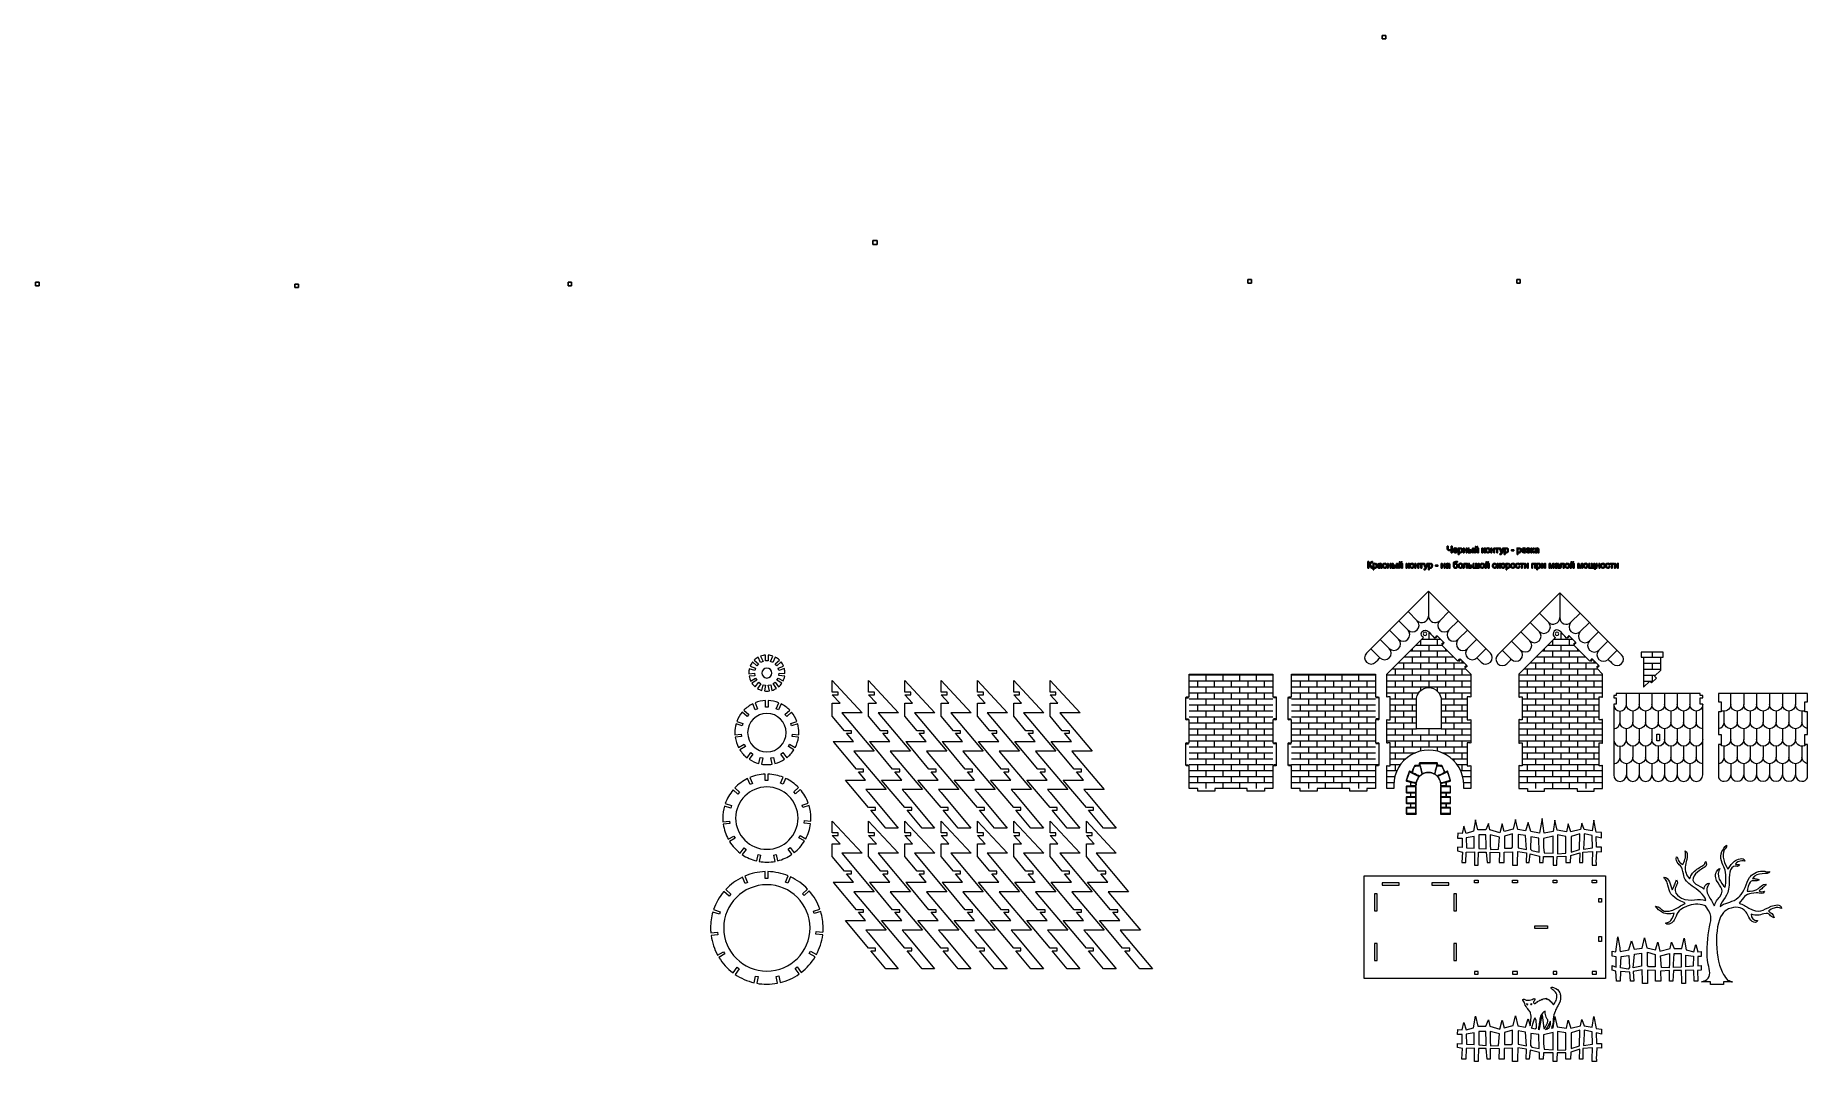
# Model space of a CAD drawing. Header units: millimetres. Extents: x -1172 to 901, y -384 to 816.
import ezdxf

# ---------------------------------------------------------------- set-up
doc = ezdxf.new("R2010")
doc.units = ezdxf.units.MM
doc.header["$MEASUREMENT"] = 0
doc.header["$XCLIPFRAME"] = 0
doc.layers.add('layer 1', color=7, linetype='Continuous')
picture_1 = doc.add_image_def('image1.jpg', size_in_pixel=(6242, 6242))
picture_2 = doc.add_image_def('image2.jpg', size_in_pixel=(6242, 6242))
picture_3 = doc.add_image_def('image3.jpg', size_in_pixel=(6242, 6242))
picture_4 = doc.add_image_def('image4.jpg', size_in_pixel=(7491, 7491))
picture_5 = doc.add_image_def('image5.jpg', size_in_pixel=(6242, 6242))
picture_6 = doc.add_image_def('image6.jpg', size_in_pixel=(7802, 7802))
picture_7 = doc.add_image_def('image7.jpg', size_in_pixel=(7802, 7802))

msp = doc.modelspace()

# ---------------------------------------------------------------- linework, layer by layer
at = {"layer": 'layer 1', "color": 250}
for points, knots in [([(485.6495, 211.0876), (485.6495, 211.0876), (484.6624, 211.0876), (484.6624, 211.0876), (484.6624, 211.0876), (484.6624, 211.0876), (484.6624, 214.0835), (484.6624, 214.0835), (484.6624, 214.0835), (483.7792, 213.7562), (483.0051, 213.5917), (482.3419, 213.5917), (482.3419, 213.5917), (481.8241, 213.5917), (481.3669, 213.7129), (480.9721, 213.9554), (480.9721, 213.9554), (480.5755, 214.1961), (480.3105, 214.5043), (480.1772, 214.8767), (480.1772, 214.8767), (480.0438, 215.249), (479.9763, 215.7356), (479.9763, 216.3383), (479.9763, 216.3383), (479.9763, 216.3383), (479.9763, 218.5272), (479.9763, 218.5272), (479.9763, 218.5272), (479.9763, 218.5272), (480.9634, 218.5272), (480.9634, 218.5272), (480.9634, 218.5272), (480.9634, 218.5272), (480.9634, 216.43), (480.9634, 216.43), (480.9634, 216.43), (480.9634, 215.6179), (481.1106, 215.0827), (481.4067, 214.8264), (481.4067, 214.8264), (481.7029, 214.5719), (482.0596, 214.4437), (482.4752, 214.4437), (482.4752, 214.4437), (483.1696, 214.4437), (483.8987, 214.5979), (484.6624, 214.9061), (484.6624, 214.9061), (484.6624, 214.9061), (484.6624, 218.5272), (484.6624, 218.5272), (484.6624, 218.5272), (484.6624, 218.5272), (485.6495, 218.5272), (485.6495, 218.5272), (485.6495, 218.5272), (485.6495, 218.5272), (485.6495, 211.0876), (485.6495, 211.0876)], [0, 0, 0, 0, 0.0625, 0.0625, 0.0625, 0.0625, 0.125, 0.125, 0.125, 0.125, 0.1875, 0.1875, 0.1875, 0.1875, 0.25, 0.25, 0.25, 0.25, 0.3125, 0.3125, 0.3125, 0.3125, 0.375, 0.375, 0.375, 0.375, 0.4375, 0.4375, 0.4375, 0.4375, 0.5, 0.5, 0.5, 0.5, 0.5625, 0.5625, 0.5625, 0.5625, 0.625, 0.625, 0.625, 0.625, 0.6875, 0.6875, 0.6875, 0.6875, 0.75, 0.75, 0.75, 0.75, 0.8125, 0.8125, 0.8125, 0.8125, 0.875, 0.875, 0.875, 0.875, 1, 1, 1, 1]), ([(490.8292, 212.8332), (490.8292, 212.8332), (491.7747, 212.7085), (491.7747, 212.7085), (491.7747, 212.7085), (491.6275, 212.1596), (491.3522, 211.7318), (490.9504, 211.4288), (490.9504, 211.4288), (490.5487, 211.1257), (490.0361, 210.9733), (489.4109, 210.9733), (489.4109, 210.9733), (488.6247, 210.9733), (488.0013, 211.2157), (487.5406, 211.7006), (487.5406, 211.7006), (487.08, 212.1838), (486.8496, 212.8644), (486.8496, 213.7389), (486.8496, 213.7389), (486.8496, 214.6429), (487.0817, 215.346), (487.5475, 215.8447), (487.5475, 215.8447), (488.0134, 216.3452), (488.6178, 216.5946), (489.3607, 216.5946), (489.3607, 216.5946), (490.0794, 216.5946), (490.6664, 216.3504), (491.1219, 215.8603), (491.1219, 215.8603), (491.5773, 215.3702), (491.8059, 214.681), (491.8059, 213.7926), (491.8059, 213.7926), (491.8059, 213.7389), (491.8042, 213.6575), (491.8007, 213.5501), (491.8007, 213.5501), (491.8007, 213.5501), (487.7848, 213.5501), (487.7848, 213.5501), (487.7848, 213.5501), (487.8194, 212.9596), (487.9857, 212.5059), (488.287, 212.1925), (488.287, 212.1925), (488.5866, 211.879), (488.9624, 211.7214), (489.4109, 211.7214), (489.4109, 211.7214), (489.7451, 211.7214), (490.0309, 211.8097), (490.2664, 211.9864), (490.2664, 211.9864), (490.5036, 212.163), (490.6907, 212.4453), (490.8292, 212.8332)], [0, 0, 0, 0, 0.0625, 0.0625, 0.0625, 0.0625, 0.125, 0.125, 0.125, 0.125, 0.1875, 0.1875, 0.1875, 0.1875, 0.25, 0.25, 0.25, 0.25, 0.3125, 0.3125, 0.3125, 0.3125, 0.375, 0.375, 0.375, 0.375, 0.4375, 0.4375, 0.4375, 0.4375, 0.5, 0.5, 0.5, 0.5, 0.5625, 0.5625, 0.5625, 0.5625, 0.625, 0.625, 0.625, 0.625, 0.6875, 0.6875, 0.6875, 0.6875, 0.75, 0.75, 0.75, 0.75, 0.8125, 0.8125, 0.8125, 0.8125, 0.875, 0.875, 0.875, 0.875, 1, 1, 1, 1]), ([(487.8367, 214.2983), (487.8367, 214.2983), (490.8396, 214.2983), (490.8396, 214.2983), (490.8396, 214.2983), (490.7998, 214.752), (490.6837, 215.0914), (490.495, 215.3183), (490.495, 215.3183), (490.2058, 215.6698), (489.8283, 215.8464), (489.3659, 215.8464), (489.3659, 215.8464), (488.9468, 215.8464), (488.5953, 215.7062), (488.3095, 215.4256), (488.3095, 215.4256), (488.0255, 215.1451), (487.8679, 214.7693), (487.8367, 214.2983)], [0, 0, 0, 0, 0.166666667, 0.166666667, 0.166666667, 0.166666667, 0.333333333, 0.333333333, 0.333333333, 0.333333333, 0.5, 0.5, 0.5, 0.5, 0.666666667, 0.666666667, 0.666666667, 0.666666667, 1, 1, 1, 1]), ([(492.9298, 209.0199), (492.9298, 209.0199), (492.9298, 216.4803), (492.9298, 216.4803), (492.9298, 216.4803), (492.9298, 216.4803), (493.761, 216.4803), (493.761, 216.4803), (493.761, 216.4803), (493.761, 216.4803), (493.761, 215.772), (493.761, 215.772), (493.761, 215.772), (493.9567, 216.0456), (494.1784, 216.2517), (494.426, 216.3885), (494.426, 216.3885), (494.6719, 216.5253), (494.9715, 216.5946), (495.3231, 216.5946), (495.3231, 216.5946), (495.7837, 216.5946), (496.1889, 216.4768), (496.5405, 216.2396), (496.5405, 216.2396), (496.892, 216.004), (497.157, 215.6698), (497.3371, 215.2403), (497.3371, 215.2403), (497.5154, 214.8091), (497.6055, 214.3381), (497.6055, 213.8238), (497.6055, 213.8238), (497.6055, 213.2748), (497.5068, 212.7795), (497.3094, 212.3379), (497.3094, 212.3379), (497.1119, 211.8981), (496.8245, 211.5604), (496.447, 211.3248), (496.447, 211.3248), (496.0712, 211.0911), (495.6746, 210.9733), (495.259, 210.9733), (495.259, 210.9733), (494.9542, 210.9733), (494.6806, 211.0374), (494.4399, 211.1655), (494.4399, 211.1655), (494.1974, 211.2937), (494, 211.4547), (493.8441, 211.6504), (493.8441, 211.6504), (493.8441, 211.6504), (493.8441, 209.0199), (493.8441, 209.0199), (493.8441, 209.0199), (493.8441, 209.0199), (492.9298, 209.0199), (492.9298, 209.0199)], [0, 0, 0, 0, 0.0625, 0.0625, 0.0625, 0.0625, 0.125, 0.125, 0.125, 0.125, 0.1875, 0.1875, 0.1875, 0.1875, 0.25, 0.25, 0.25, 0.25, 0.3125, 0.3125, 0.3125, 0.3125, 0.375, 0.375, 0.375, 0.375, 0.4375, 0.4375, 0.4375, 0.4375, 0.5, 0.5, 0.5, 0.5, 0.5625, 0.5625, 0.5625, 0.5625, 0.625, 0.625, 0.625, 0.625, 0.6875, 0.6875, 0.6875, 0.6875, 0.75, 0.75, 0.75, 0.75, 0.8125, 0.8125, 0.8125, 0.8125, 0.875, 0.875, 0.875, 0.875, 1, 1, 1, 1]), ([(493.761, 213.751), (493.761, 213.0601), (493.9013, 212.5492), (494.1801, 212.2184), (494.1801, 212.2184), (494.4606, 211.8877), (494.8001, 211.7214), (495.1984, 211.7214), (495.1984, 211.7214), (495.6036, 211.7214), (495.9499, 211.8929), (496.2374, 212.2358), (496.2374, 212.2358), (496.5266, 212.5786), (496.6704, 213.1086), (496.6704, 213.8272), (496.6704, 213.8272), (496.6704, 214.513), (496.5301, 215.0256), (496.2478, 215.3668), (496.2478, 215.3668), (495.9655, 215.7079), (495.6296, 215.8776), (495.2382, 215.8776), (495.2382, 215.8776), (494.8503, 215.8776), (494.5074, 215.6958), (494.2095, 215.3339), (494.2095, 215.3339), (493.9099, 214.9702), (493.761, 214.4437), (493.761, 213.751)], [0, 0, 0, 0, 0.111111111, 0.111111111, 0.111111111, 0.111111111, 0.222222222, 0.222222222, 0.222222222, 0.222222222, 0.333333333, 0.333333333, 0.333333333, 0.333333333, 0.444444444, 0.444444444, 0.444444444, 0.444444444, 0.555555556, 0.555555556, 0.555555556, 0.555555556, 0.666666667, 0.666666667, 0.666666667, 0.666666667, 0.777777778, 0.777777778, 0.777777778, 0.777777778, 1, 1, 1, 1]), ([(498.7086, 216.4803), (498.7086, 216.4803), (499.6229, 216.4803), (499.6229, 216.4803), (499.6229, 216.4803), (499.6229, 216.4803), (499.6229, 214.2359), (499.6229, 214.2359), (499.6229, 214.2359), (499.6229, 214.2359), (502.1582, 214.2359), (502.1582, 214.2359), (502.1582, 214.2359), (502.1582, 214.2359), (502.1582, 216.4803), (502.1582, 216.4803), (502.1582, 216.4803), (502.1582, 216.4803), (503.0726, 216.4803), (503.0726, 216.4803), (503.0726, 216.4803), (503.0726, 216.4803), (503.0726, 211.0876), (503.0726, 211.0876), (503.0726, 211.0876), (503.0726, 211.0876), (502.1582, 211.0876), (502.1582, 211.0876), (502.1582, 211.0876), (502.1582, 211.0876), (502.1582, 213.4774), (502.1582, 213.4774), (502.1582, 213.4774), (502.1582, 213.4774), (499.6229, 213.4774), (499.6229, 213.4774), (499.6229, 213.4774), (499.6229, 213.4774), (499.6229, 211.0876), (499.6229, 211.0876), (499.6229, 211.0876), (499.6229, 211.0876), (498.7086, 211.0876), (498.7086, 211.0876), (498.7086, 211.0876), (498.7086, 211.0876), (498.7086, 216.4803), (498.7086, 216.4803)], [0, 0, 0, 0, 0.076923077, 0.076923077, 0.076923077, 0.076923077, 0.153846154, 0.153846154, 0.153846154, 0.153846154, 0.230769231, 0.230769231, 0.230769231, 0.230769231, 0.307692308, 0.307692308, 0.307692308, 0.307692308, 0.384615385, 0.384615385, 0.384615385, 0.384615385, 0.461538462, 0.461538462, 0.461538462, 0.461538462, 0.538461538, 0.538461538, 0.538461538, 0.538461538, 0.615384615, 0.615384615, 0.615384615, 0.615384615, 0.692307692, 0.692307692, 0.692307692, 0.692307692, 0.769230769, 0.769230769, 0.769230769, 0.769230769, 0.846153846, 0.846153846, 0.846153846, 0.846153846, 1, 1, 1, 1]), ([(504.477, 216.4803), (504.477, 216.4803), (505.3914, 216.4803), (505.3914, 216.4803), (505.3914, 216.4803), (505.3914, 216.4803), (505.3914, 214.371), (505.3914, 214.371), (505.3914, 214.371), (505.3914, 214.371), (506.5448, 214.371), (506.5448, 214.371), (506.5448, 214.371), (507.2981, 214.371), (507.8765, 214.2255), (508.2834, 213.9329), (508.2834, 213.9329), (508.6904, 213.6402), (508.893, 213.2367), (508.893, 212.7224), (508.893, 212.7224), (508.893, 212.2721), (508.7233, 211.8877), (508.3839, 211.5673), (508.3839, 211.5673), (508.0444, 211.2469), (507.5024, 211.0876), (506.756, 211.0876), (506.756, 211.0876), (506.756, 211.0876), (504.477, 211.0876), (504.477, 211.0876), (504.477, 211.0876), (504.477, 211.0876), (504.477, 216.4803), (504.477, 216.4803)], [0, 0, 0, 0, 0.1, 0.1, 0.1, 0.1, 0.2, 0.2, 0.2, 0.2, 0.3, 0.3, 0.3, 0.3, 0.4, 0.4, 0.4, 0.4, 0.5, 0.5, 0.5, 0.5, 0.6, 0.6, 0.6, 0.6, 0.7, 0.7, 0.7, 0.7, 0.8, 0.8, 0.8, 0.8, 1, 1, 1, 1]), ([(505.3914, 211.8357), (505.3914, 211.8357), (506.3508, 211.8357), (506.3508, 211.8357), (506.3508, 211.8357), (506.9275, 211.8357), (507.3414, 211.9067), (507.5873, 212.0487), (507.5873, 212.0487), (507.8349, 212.1907), (507.9579, 212.4124), (507.9579, 212.7137), (507.9579, 212.7137), (507.9579, 212.9475), (507.8661, 213.1553), (507.6842, 213.3389), (507.6842, 213.3389), (507.5007, 213.5207), (507.0972, 213.6125), (506.472, 213.6125), (506.472, 213.6125), (506.472, 213.6125), (505.3914, 213.6125), (505.3914, 213.6125), (505.3914, 213.6125), (505.3914, 213.6125), (505.3914, 211.8357), (505.3914, 211.8357)], [0, 0, 0, 0, 0.125, 0.125, 0.125, 0.125, 0.25, 0.25, 0.25, 0.25, 0.375, 0.375, 0.375, 0.375, 0.5, 0.5, 0.5, 0.5, 0.625, 0.625, 0.625, 0.625, 0.75, 0.75, 0.75, 0.75, 1, 1, 1, 1]), ([(509.5788, 216.4803), (509.5788, 216.4803), (510.4931, 216.4803), (510.4931, 216.4803), (510.4931, 216.4803), (510.4931, 216.4803), (510.4931, 211.0876), (510.4931, 211.0876), (510.4931, 211.0876), (510.4931, 211.0876), (509.5788, 211.0876), (509.5788, 211.0876), (509.5788, 211.0876), (509.5788, 211.0876), (509.5788, 216.4803), (509.5788, 216.4803)], [0, 0, 0, 0, 0.2, 0.2, 0.2, 0.2, 0.4, 0.4, 0.4, 0.4, 0.6, 0.6, 0.6, 0.6, 1, 1, 1, 1]), ([(511.9149, 216.4803), (511.9149, 216.4803), (512.8292, 216.4803), (512.8292, 216.4803), (512.8292, 216.4803), (512.8292, 216.4803), (512.8292, 212.3674), (512.8292, 212.3674), (512.8292, 212.3674), (512.8292, 212.3674), (515.3697, 216.4803), (515.3697, 216.4803), (515.3697, 216.4803), (515.3697, 216.4803), (516.3516, 216.4803), (516.3516, 216.4803), (516.3516, 216.4803), (516.3516, 216.4803), (516.3516, 211.0876), (516.3516, 211.0876), (516.3516, 211.0876), (516.3516, 211.0876), (515.4373, 211.0876), (515.4373, 211.0876), (515.4373, 211.0876), (515.4373, 211.0876), (515.4373, 215.1745), (515.4373, 215.1745), (515.4373, 215.1745), (515.4373, 215.1745), (512.9002, 211.0876), (512.9002, 211.0876), (512.9002, 211.0876), (512.9002, 211.0876), (511.9149, 211.0876), (511.9149, 211.0876), (511.9149, 211.0876), (511.9149, 211.0876), (511.9149, 216.4803), (511.9149, 216.4803)], [0, 0, 0, 0, 0.090909091, 0.090909091, 0.090909091, 0.090909091, 0.181818182, 0.181818182, 0.181818182, 0.181818182, 0.272727273, 0.272727273, 0.272727273, 0.272727273, 0.363636364, 0.363636364, 0.363636364, 0.363636364, 0.454545455, 0.454545455, 0.454545455, 0.454545455, 0.545454545, 0.545454545, 0.545454545, 0.545454545, 0.636363636, 0.636363636, 0.636363636, 0.636363636, 0.727272727, 0.727272727, 0.727272727, 0.727272727, 0.818181818, 0.818181818, 0.818181818, 0.818181818, 1, 1, 1, 1]), ([(515.0736, 218.4752), (515.0736, 218.4752), (515.697, 218.4752), (515.697, 218.4752), (515.697, 218.4752), (515.6468, 218.0475), (515.4909, 217.7185), (515.2312, 217.4899), (515.2312, 217.4899), (514.9714, 217.2596), (514.6268, 217.1453), (514.1956, 217.1453), (514.1956, 217.1453), (513.7627, 217.1453), (513.4163, 217.2596), (513.1583, 217.4864), (513.1583, 217.4864), (512.9002, 217.715), (512.7444, 218.044), (512.6942, 218.4752), (512.6942, 218.4752), (512.6942, 218.4752), (513.3176, 218.4752), (513.3176, 218.4752), (513.3176, 218.4752), (513.3643, 218.2415), (513.4596, 218.0666), (513.5999, 217.9523), (513.5999, 217.9523), (513.7401, 217.8362), (513.9306, 217.7791), (514.1679, 217.7791), (514.1679, 217.7791), (514.4432, 217.7791), (514.651, 217.8345), (514.7913, 217.9471), (514.7913, 217.9471), (514.9316, 218.0579), (515.0268, 218.2345), (515.0736, 218.4752)], [0, 0, 0, 0, 0.090909091, 0.090909091, 0.090909091, 0.090909091, 0.181818182, 0.181818182, 0.181818182, 0.181818182, 0.272727273, 0.272727273, 0.272727273, 0.272727273, 0.363636364, 0.363636364, 0.363636364, 0.363636364, 0.454545455, 0.454545455, 0.454545455, 0.454545455, 0.545454545, 0.545454545, 0.545454545, 0.545454545, 0.636363636, 0.636363636, 0.636363636, 0.636363636, 0.727272727, 0.727272727, 0.727272727, 0.727272727, 0.818181818, 0.818181818, 0.818181818, 0.818181818, 1, 1, 1, 1]), ([(520.5961, 216.4803), (520.5961, 216.4803), (521.5104, 216.4803), (521.5104, 216.4803), (521.5104, 216.4803), (521.5104, 216.4803), (521.5104, 214.1528), (521.5104, 214.1528), (521.5104, 214.1528), (521.8014, 214.1528), (522.0057, 214.2082), (522.1235, 214.3208), (522.1235, 214.3208), (522.2395, 214.4316), (522.411, 214.7554), (522.6395, 215.294), (522.6395, 215.294), (522.8196, 215.72), (522.9651, 216.0006), (523.0759, 216.1357), (523.0759, 216.1357), (523.1885, 216.2707), (523.3167, 216.3625), (523.4621, 216.4093), (523.4621, 216.4093), (523.6093, 216.456), (523.8431, 216.4803), (524.1635, 216.4803), (524.1635, 216.4803), (524.1635, 216.4803), (524.3471, 216.4803), (524.3471, 216.4803), (524.3471, 216.4803), (524.3471, 216.4803), (524.3471, 215.727), (524.3471, 215.727), (524.3471, 215.727), (524.3471, 215.727), (524.0925, 215.7322), (524.0925, 215.7322), (524.0925, 215.7322), (523.8518, 215.7322), (523.6976, 215.6958), (523.6301, 215.6248), (523.6301, 215.6248), (523.5591, 215.5503), (523.45, 215.3287), (523.3045, 214.9598), (523.3045, 214.9598), (523.166, 214.6065), (523.0396, 214.3623), (522.9236, 214.2273), (522.9236, 214.2273), (522.8093, 214.0922), (522.6309, 213.9692), (522.3902, 213.8567), (522.3902, 213.8567), (522.7833, 213.751), (523.1712, 213.3856), (523.5522, 212.7587), (523.5522, 212.7587), (523.5522, 212.7587), (524.5549, 211.0876), (524.5549, 211.0876), (524.5549, 211.0876), (524.5549, 211.0876), (523.5504, 211.0876), (523.5504, 211.0876), (523.5504, 211.0876), (523.5504, 211.0876), (522.5616, 212.7535), (522.5616, 212.7535), (522.5616, 212.7535), (522.3625, 213.0912), (522.1893, 213.3129), (522.0421, 213.4203), (522.0421, 213.4203), (521.8932, 213.5276), (521.7165, 213.5813), (521.5104, 213.5813), (521.5104, 213.5813), (521.5104, 213.5813), (521.5104, 211.0876), (521.5104, 211.0876), (521.5104, 211.0876), (521.5104, 211.0876), (520.5961, 211.0876), (520.5961, 211.0876), (520.5961, 211.0876), (520.5961, 211.0876), (520.5961, 216.4803), (520.5961, 216.4803)], [0, 0, 0, 0, 0.041666667, 0.041666667, 0.041666667, 0.041666667, 0.083333333, 0.083333333, 0.083333333, 0.083333333, 0.125, 0.125, 0.125, 0.125, 0.166666667, 0.166666667, 0.166666667, 0.166666667, 0.208333333, 0.208333333, 0.208333333, 0.208333333, 0.25, 0.25, 0.25, 0.25, 0.291666667, 0.291666667, 0.291666667, 0.291666667, 0.333333333, 0.333333333, 0.333333333, 0.333333333, 0.375, 0.375, 0.375, 0.375, 0.416666667, 0.416666667, 0.416666667, 0.416666667, 0.458333333, 0.458333333, 0.458333333, 0.458333333, 0.5, 0.5, 0.5, 0.5, 0.541666667, 0.541666667, 0.541666667, 0.541666667, 0.583333333, 0.583333333, 0.583333333, 0.583333333, 0.625, 0.625, 0.625, 0.625, 0.666666667, 0.666666667, 0.666666667, 0.666666667, 0.708333333, 0.708333333, 0.708333333, 0.708333333, 0.75, 0.75, 0.75, 0.75, 0.791666667, 0.791666667, 0.791666667, 0.791666667, 0.833333333, 0.833333333, 0.833333333, 0.833333333, 0.875, 0.875, 0.875, 0.875, 0.916666667, 0.916666667, 0.916666667, 0.916666667, 1, 1, 1, 1]), ([(524.9254, 213.7839), (524.9254, 214.7797), (525.2025, 215.5174), (525.7584, 215.9971), (525.7584, 215.9971), (526.2207, 216.3954), (526.787, 216.5946), (527.4537, 216.5946), (527.4537, 216.5946), (528.1932, 216.5946), (528.7993, 216.3521), (529.2703, 215.8672), (529.2703, 215.8672), (529.7397, 215.3841), (529.9752, 214.7139), (529.9752, 213.8601), (529.9752, 213.8601), (529.9752, 213.1674), (529.8713, 212.6237), (529.6635, 212.2271), (529.6635, 212.2271), (529.4556, 211.8305), (529.1526, 211.5223), (528.7543, 211.3023), (528.7543, 211.3023), (528.3577, 211.0824), (527.923, 210.9733), (527.4537, 210.9733), (527.4537, 210.9733), (526.6987, 210.9733), (526.0891, 211.214), (525.6233, 211.6972), (525.6233, 211.6972), (525.1574, 212.1803), (524.9254, 212.8765), (524.9254, 213.7839)], [0, 0, 0, 0, 0.1, 0.1, 0.1, 0.1, 0.2, 0.2, 0.2, 0.2, 0.3, 0.3, 0.3, 0.3, 0.4, 0.4, 0.4, 0.4, 0.5, 0.5, 0.5, 0.5, 0.6, 0.6, 0.6, 0.6, 0.7, 0.7, 0.7, 0.7, 0.8, 0.8, 0.8, 0.8, 1, 1, 1, 1]), ([(525.8605, 213.7822), (525.8605, 213.093), (526.0112, 212.5769), (526.3125, 212.2358), (526.3125, 212.2358), (526.6156, 211.8929), (526.9948, 211.7214), (527.4537, 211.7214), (527.4537, 211.7214), (527.9075, 211.7214), (528.285, 211.8929), (528.588, 212.2375), (528.588, 212.2375), (528.8894, 212.5821), (529.04, 213.1068), (529.04, 213.8116), (529.04, 213.8116), (529.04, 214.4766), (528.8876, 214.9806), (528.5846, 215.3217), (528.5846, 215.3217), (528.2815, 215.6646), (527.904, 215.8361), (527.4537, 215.8361), (527.4537, 215.8361), (526.9948, 215.8361), (526.6156, 215.6663), (526.3125, 215.3252), (526.3125, 215.3252), (526.0112, 214.984), (525.8605, 214.4697), (525.8605, 213.7822)], [0, 0, 0, 0, 0.111111111, 0.111111111, 0.111111111, 0.111111111, 0.222222222, 0.222222222, 0.222222222, 0.222222222, 0.333333333, 0.333333333, 0.333333333, 0.333333333, 0.444444444, 0.444444444, 0.444444444, 0.444444444, 0.555555556, 0.555555556, 0.555555556, 0.555555556, 0.666666667, 0.666666667, 0.666666667, 0.666666667, 0.777777778, 0.777777778, 0.777777778, 0.777777778, 1, 1, 1, 1]), ([(531.0471, 216.4803), (531.0471, 216.4803), (531.9614, 216.4803), (531.9614, 216.4803), (531.9614, 216.4803), (531.9614, 216.4803), (531.9614, 214.2359), (531.9614, 214.2359), (531.9614, 214.2359), (531.9614, 214.2359), (534.4967, 214.2359), (534.4967, 214.2359), (534.4967, 214.2359), (534.4967, 214.2359), (534.4967, 216.4803), (534.4967, 216.4803), (534.4967, 216.4803), (534.4967, 216.4803), (535.4111, 216.4803), (535.4111, 216.4803), (535.4111, 216.4803), (535.4111, 216.4803), (535.4111, 211.0876), (535.4111, 211.0876), (535.4111, 211.0876), (535.4111, 211.0876), (534.4967, 211.0876), (534.4967, 211.0876), (534.4967, 211.0876), (534.4967, 211.0876), (534.4967, 213.4774), (534.4967, 213.4774), (534.4967, 213.4774), (534.4967, 213.4774), (531.9614, 213.4774), (531.9614, 213.4774), (531.9614, 213.4774), (531.9614, 213.4774), (531.9614, 211.0876), (531.9614, 211.0876), (531.9614, 211.0876), (531.9614, 211.0876), (531.0471, 211.0876), (531.0471, 211.0876), (531.0471, 211.0876), (531.0471, 211.0876), (531.0471, 216.4803), (531.0471, 216.4803)], [0, 0, 0, 0, 0.076923077, 0.076923077, 0.076923077, 0.076923077, 0.153846154, 0.153846154, 0.153846154, 0.153846154, 0.230769231, 0.230769231, 0.230769231, 0.230769231, 0.307692308, 0.307692308, 0.307692308, 0.307692308, 0.384615385, 0.384615385, 0.384615385, 0.384615385, 0.461538462, 0.461538462, 0.461538462, 0.461538462, 0.538461538, 0.538461538, 0.538461538, 0.538461538, 0.615384615, 0.615384615, 0.615384615, 0.615384615, 0.692307692, 0.692307692, 0.692307692, 0.692307692, 0.769230769, 0.769230769, 0.769230769, 0.769230769, 0.846153846, 0.846153846, 0.846153846, 0.846153846, 1, 1, 1, 1]), ([(536.3064, 216.4803), (536.3064, 216.4803), (540.6704, 216.4803), (540.6704, 216.4803), (540.6704, 216.4803), (540.6704, 216.4803), (540.6704, 215.7218), (540.6704, 215.7218), (540.6704, 215.7218), (540.6704, 215.7218), (538.9456, 215.7218), (538.9456, 215.7218), (538.9456, 215.7218), (538.9456, 215.7218), (538.9456, 211.0876), (538.9456, 211.0876), (538.9456, 211.0876), (538.9456, 211.0876), (538.0312, 211.0876), (538.0312, 211.0876), (538.0312, 211.0876), (538.0312, 211.0876), (538.0312, 215.7218), (538.0312, 215.7218), (538.0312, 215.7218), (538.0312, 215.7218), (536.3064, 215.7218), (536.3064, 215.7218), (536.3064, 215.7218), (536.3064, 215.7218), (536.3064, 216.4803), (536.3064, 216.4803)], [0, 0, 0, 0, 0.111111111, 0.111111111, 0.111111111, 0.111111111, 0.222222222, 0.222222222, 0.222222222, 0.222222222, 0.333333333, 0.333333333, 0.333333333, 0.333333333, 0.444444444, 0.444444444, 0.444444444, 0.444444444, 0.555555556, 0.555555556, 0.555555556, 0.555555556, 0.666666667, 0.666666667, 0.666666667, 0.666666667, 0.777777778, 0.777777778, 0.777777778, 0.777777778, 1, 1, 1, 1]), ([(541.6176, 209.0147), (541.6176, 209.0147), (541.5137, 209.8598), (541.5137, 209.8598), (541.5137, 209.8598), (541.7146, 209.8061), (541.8878, 209.7784), (542.0367, 209.7784), (542.0367, 209.7784), (542.241, 209.7784), (542.4038, 209.813), (542.525, 209.8806), (542.525, 209.8806), (542.648, 209.9481), (542.7484, 210.0434), (542.8264, 210.1646), (542.8264, 210.1646), (542.8835, 210.2564), (542.977, 210.4832), (543.1052, 210.8469), (543.1052, 210.8469), (543.1225, 210.8971), (543.1485, 210.9716), (543.1866, 211.0703), (543.1866, 211.0703), (543.1866, 211.0703), (541.1396, 216.4803), (541.1396, 216.4803), (541.1396, 216.4803), (541.1396, 216.4803), (542.1164, 216.4803), (542.1164, 216.4803), (542.1164, 216.4803), (542.1164, 216.4803), (543.242, 213.3666), (543.242, 213.3666), (543.242, 213.3666), (543.3892, 212.9735), (543.5191, 212.5579), (543.6351, 212.1215), (543.6351, 212.1215), (543.7407, 212.5319), (543.8654, 212.9371), (544.0109, 213.3354), (544.0109, 213.3354), (544.0109, 213.3354), (545.1608, 216.4803), (545.1608, 216.4803), (545.1608, 216.4803), (545.1608, 216.4803), (546.0734, 216.4803), (546.0734, 216.4803), (546.0734, 216.4803), (546.0734, 216.4803), (544.0351, 210.9941), (544.0351, 210.9941), (544.0351, 210.9941), (543.8152, 210.4036), (543.6438, 209.9983), (543.5208, 209.7749), (543.5208, 209.7749), (543.358, 209.4753), (543.171, 209.2554), (542.9614, 209.1151), (542.9614, 209.1151), (542.7502, 208.9749), (542.4991, 208.9056), (542.2081, 208.9056), (542.2081, 208.9056), (542.0315, 208.9056), (541.8341, 208.942), (541.6176, 209.0147)], [0, 0, 0, 0, 0.052631579, 0.052631579, 0.052631579, 0.052631579, 0.105263158, 0.105263158, 0.105263158, 0.105263158, 0.157894737, 0.157894737, 0.157894737, 0.157894737, 0.210526316, 0.210526316, 0.210526316, 0.210526316, 0.263157895, 0.263157895, 0.263157895, 0.263157895, 0.315789474, 0.315789474, 0.315789474, 0.315789474, 0.368421053, 0.368421053, 0.368421053, 0.368421053, 0.421052632, 0.421052632, 0.421052632, 0.421052632, 0.473684211, 0.473684211, 0.473684211, 0.473684211, 0.526315789, 0.526315789, 0.526315789, 0.526315789, 0.578947368, 0.578947368, 0.578947368, 0.578947368, 0.631578947, 0.631578947, 0.631578947, 0.631578947, 0.684210526, 0.684210526, 0.684210526, 0.684210526, 0.736842105, 0.736842105, 0.736842105, 0.736842105, 0.789473684, 0.789473684, 0.789473684, 0.789473684, 0.842105263, 0.842105263, 0.842105263, 0.842105263, 0.894736842, 0.894736842, 0.894736842, 0.894736842, 1, 1, 1, 1]), ([(546.7385, 209.0199), (546.7385, 209.0199), (546.7385, 216.4803), (546.7385, 216.4803), (546.7385, 216.4803), (546.7385, 216.4803), (547.5697, 216.4803), (547.5697, 216.4803), (547.5697, 216.4803), (547.5697, 216.4803), (547.5697, 215.772), (547.5697, 215.772), (547.5697, 215.772), (547.7654, 216.0456), (547.9871, 216.2517), (548.2347, 216.3885), (548.2347, 216.3885), (548.4806, 216.5253), (548.7802, 216.5946), (549.1318, 216.5946), (549.1318, 216.5946), (549.5924, 216.5946), (549.9976, 216.4768), (550.3492, 216.2396), (550.3492, 216.2396), (550.7007, 216.004), (550.9657, 215.6698), (551.1458, 215.2403), (551.1458, 215.2403), (551.3241, 214.8091), (551.4142, 214.3381), (551.4142, 213.8238), (551.4142, 213.8238), (551.4142, 213.2748), (551.3155, 212.7795), (551.1181, 212.3379), (551.1181, 212.3379), (550.9206, 211.8981), (550.6332, 211.5604), (550.2557, 211.3248), (550.2557, 211.3248), (549.8799, 211.0911), (549.4833, 210.9733), (549.0677, 210.9733), (549.0677, 210.9733), (548.7629, 210.9733), (548.4893, 211.0374), (548.2486, 211.1655), (548.2486, 211.1655), (548.0061, 211.2937), (547.8087, 211.4547), (547.6528, 211.6504), (547.6528, 211.6504), (547.6528, 211.6504), (547.6528, 209.0199), (547.6528, 209.0199), (547.6528, 209.0199), (547.6528, 209.0199), (546.7385, 209.0199), (546.7385, 209.0199)], [0, 0, 0, 0, 0.0625, 0.0625, 0.0625, 0.0625, 0.125, 0.125, 0.125, 0.125, 0.1875, 0.1875, 0.1875, 0.1875, 0.25, 0.25, 0.25, 0.25, 0.3125, 0.3125, 0.3125, 0.3125, 0.375, 0.375, 0.375, 0.375, 0.4375, 0.4375, 0.4375, 0.4375, 0.5, 0.5, 0.5, 0.5, 0.5625, 0.5625, 0.5625, 0.5625, 0.625, 0.625, 0.625, 0.625, 0.6875, 0.6875, 0.6875, 0.6875, 0.75, 0.75, 0.75, 0.75, 0.8125, 0.8125, 0.8125, 0.8125, 0.875, 0.875, 0.875, 0.875, 1, 1, 1, 1]), ([(547.5697, 213.751), (547.5697, 213.0601), (547.71, 212.5492), (547.9888, 212.2184), (547.9888, 212.2184), (548.2693, 211.8877), (548.6088, 211.7214), (549.0071, 211.7214), (549.0071, 211.7214), (549.4123, 211.7214), (549.7586, 211.8929), (550.0461, 212.2358), (550.0461, 212.2358), (550.3353, 212.5786), (550.4791, 213.1086), (550.4791, 213.8272), (550.4791, 213.8272), (550.4791, 214.513), (550.3388, 215.0256), (550.0565, 215.3668), (550.0565, 215.3668), (549.7742, 215.7079), (549.4383, 215.8776), (549.0469, 215.8776), (549.0469, 215.8776), (548.659, 215.8776), (548.3161, 215.6958), (548.0182, 215.3339), (548.0182, 215.3339), (547.7186, 214.9702), (547.5697, 214.4437), (547.5697, 213.751)], [0, 0, 0, 0, 0.111111111, 0.111111111, 0.111111111, 0.111111111, 0.222222222, 0.222222222, 0.222222222, 0.222222222, 0.333333333, 0.333333333, 0.333333333, 0.333333333, 0.444444444, 0.444444444, 0.444444444, 0.444444444, 0.555555556, 0.555555556, 0.555555556, 0.555555556, 0.666666667, 0.666666667, 0.666666667, 0.666666667, 0.777777778, 0.777777778, 0.777777778, 0.777777778, 1, 1, 1, 1]), ([(555.0404, 213.3216), (555.0404, 213.3216), (555.0404, 214.2359), (555.0404, 214.2359), (555.0404, 214.2359), (555.0404, 214.2359), (557.8666, 214.2359), (557.8666, 214.2359), (557.8666, 214.2359), (557.8666, 214.2359), (557.8666, 213.3216), (557.8666, 213.3216), (557.8666, 213.3216), (557.8666, 213.3216), (555.0404, 213.3216), (555.0404, 213.3216)], [0, 0, 0, 0, 0.2, 0.2, 0.2, 0.2, 0.4, 0.4, 0.4, 0.4, 0.6, 0.6, 0.6, 0.6, 1, 1, 1, 1]), ([(561.7509, 209.0199), (561.7509, 209.0199), (561.7509, 216.4803), (561.7509, 216.4803), (561.7509, 216.4803), (561.7509, 216.4803), (562.5821, 216.4803), (562.5821, 216.4803), (562.5821, 216.4803), (562.5821, 216.4803), (562.5821, 215.772), (562.5821, 215.772), (562.5821, 215.772), (562.7778, 216.0456), (562.9995, 216.2517), (563.2471, 216.3885), (563.2471, 216.3885), (563.493, 216.5253), (563.7926, 216.5946), (564.1442, 216.5946), (564.1442, 216.5946), (564.6048, 216.5946), (565.01, 216.4768), (565.3616, 216.2396), (565.3616, 216.2396), (565.7131, 216.004), (565.9781, 215.6698), (566.1582, 215.2403), (566.1582, 215.2403), (566.3365, 214.8091), (566.4266, 214.3381), (566.4266, 213.8238), (566.4266, 213.8238), (566.4266, 213.2748), (566.3279, 212.7795), (566.1305, 212.3379), (566.1305, 212.3379), (565.933, 211.8981), (565.6456, 211.5604), (565.2681, 211.3248), (565.2681, 211.3248), (564.8923, 211.0911), (564.4957, 210.9733), (564.0801, 210.9733), (564.0801, 210.9733), (563.7753, 210.9733), (563.5017, 211.0374), (563.261, 211.1655), (563.261, 211.1655), (563.0185, 211.2937), (562.8211, 211.4547), (562.6652, 211.6504), (562.6652, 211.6504), (562.6652, 211.6504), (562.6652, 209.0199), (562.6652, 209.0199), (562.6652, 209.0199), (562.6652, 209.0199), (561.7509, 209.0199), (561.7509, 209.0199)], [0, 0, 0, 0, 0.0625, 0.0625, 0.0625, 0.0625, 0.125, 0.125, 0.125, 0.125, 0.1875, 0.1875, 0.1875, 0.1875, 0.25, 0.25, 0.25, 0.25, 0.3125, 0.3125, 0.3125, 0.3125, 0.375, 0.375, 0.375, 0.375, 0.4375, 0.4375, 0.4375, 0.4375, 0.5, 0.5, 0.5, 0.5, 0.5625, 0.5625, 0.5625, 0.5625, 0.625, 0.625, 0.625, 0.625, 0.6875, 0.6875, 0.6875, 0.6875, 0.75, 0.75, 0.75, 0.75, 0.8125, 0.8125, 0.8125, 0.8125, 0.875, 0.875, 0.875, 0.875, 1, 1, 1, 1]), ([(562.5821, 213.751), (562.5821, 213.0601), (562.7224, 212.5492), (563.0012, 212.2184), (563.0012, 212.2184), (563.2817, 211.8877), (563.6212, 211.7214), (564.0195, 211.7214), (564.0195, 211.7214), (564.4247, 211.7214), (564.771, 211.8929), (565.0585, 212.2358), (565.0585, 212.2358), (565.3477, 212.5786), (565.4915, 213.1086), (565.4915, 213.8272), (565.4915, 213.8272), (565.4915, 214.513), (565.3512, 215.0256), (565.0689, 215.3668), (565.0689, 215.3668), (564.7866, 215.7079), (564.4507, 215.8776), (564.0593, 215.8776), (564.0593, 215.8776), (563.6714, 215.8776), (563.3285, 215.6958), (563.0306, 215.3339), (563.0306, 215.3339), (562.731, 214.9702), (562.5821, 214.4437), (562.5821, 213.751)], [0, 0, 0, 0, 0.111111111, 0.111111111, 0.111111111, 0.111111111, 0.222222222, 0.222222222, 0.222222222, 0.222222222, 0.333333333, 0.333333333, 0.333333333, 0.333333333, 0.444444444, 0.444444444, 0.444444444, 0.444444444, 0.555555556, 0.555555556, 0.555555556, 0.555555556, 0.666666667, 0.666666667, 0.666666667, 0.666666667, 0.777777778, 0.777777778, 0.777777778, 0.777777778, 1, 1, 1, 1]), ([(571.2079, 212.8332), (571.2079, 212.8332), (572.1534, 212.7085), (572.1534, 212.7085), (572.1534, 212.7085), (572.0062, 212.1596), (571.7309, 211.7318), (571.3291, 211.4288), (571.3291, 211.4288), (570.9274, 211.1257), (570.4148, 210.9733), (569.7896, 210.9733), (569.7896, 210.9733), (569.0034, 210.9733), (568.38, 211.2157), (567.9193, 211.7006), (567.9193, 211.7006), (567.4587, 212.1838), (567.2283, 212.8644), (567.2283, 213.7389), (567.2283, 213.7389), (567.2283, 214.6429), (567.4604, 215.346), (567.9262, 215.8447), (567.9262, 215.8447), (568.3921, 216.3452), (568.9965, 216.5946), (569.7394, 216.5946), (569.7394, 216.5946), (570.4581, 216.5946), (571.0451, 216.3504), (571.5006, 215.8603), (571.5006, 215.8603), (571.956, 215.3702), (572.1846, 214.681), (572.1846, 213.7926), (572.1846, 213.7926), (572.1846, 213.7389), (572.1829, 213.6575), (572.1794, 213.5501), (572.1794, 213.5501), (572.1794, 213.5501), (568.1635, 213.5501), (568.1635, 213.5501), (568.1635, 213.5501), (568.1981, 212.9596), (568.3644, 212.5059), (568.6657, 212.1925), (568.6657, 212.1925), (568.9653, 211.879), (569.3411, 211.7214), (569.7896, 211.7214), (569.7896, 211.7214), (570.1238, 211.7214), (570.4096, 211.8097), (570.6451, 211.9864), (570.6451, 211.9864), (570.8823, 212.163), (571.0694, 212.4453), (571.2079, 212.8332)], [0, 0, 0, 0, 0.0625, 0.0625, 0.0625, 0.0625, 0.125, 0.125, 0.125, 0.125, 0.1875, 0.1875, 0.1875, 0.1875, 0.25, 0.25, 0.25, 0.25, 0.3125, 0.3125, 0.3125, 0.3125, 0.375, 0.375, 0.375, 0.375, 0.4375, 0.4375, 0.4375, 0.4375, 0.5, 0.5, 0.5, 0.5, 0.5625, 0.5625, 0.5625, 0.5625, 0.625, 0.625, 0.625, 0.625, 0.6875, 0.6875, 0.6875, 0.6875, 0.75, 0.75, 0.75, 0.75, 0.8125, 0.8125, 0.8125, 0.8125, 0.875, 0.875, 0.875, 0.875, 1, 1, 1, 1]), ([(568.2154, 214.2983), (568.2154, 214.2983), (571.2183, 214.2983), (571.2183, 214.2983), (571.2183, 214.2983), (571.1785, 214.752), (571.0624, 215.0914), (570.8737, 215.3183), (570.8737, 215.3183), (570.5845, 215.6698), (570.207, 215.8464), (569.7446, 215.8464), (569.7446, 215.8464), (569.3255, 215.8464), (568.974, 215.7062), (568.6882, 215.4256), (568.6882, 215.4256), (568.4042, 215.1451), (568.2466, 214.7693), (568.2154, 214.2983)], [0, 0, 0, 0, 0.166666667, 0.166666667, 0.166666667, 0.166666667, 0.333333333, 0.333333333, 0.333333333, 0.333333333, 0.5, 0.5, 0.5, 0.5, 0.666666667, 0.666666667, 0.666666667, 0.666666667, 1, 1, 1, 1]), ([(574.2748, 213.5294), (574.2748, 213.5294), (574.2748, 214.2463), (574.2748, 214.2463), (574.2748, 214.2463), (574.6592, 214.2498), (574.9225, 214.2654), (575.061, 214.2913), (575.061, 214.2913), (575.2013, 214.319), (575.3346, 214.3987), (575.4593, 214.5338), (575.4593, 214.5338), (575.584, 214.6689), (575.6463, 214.8368), (575.6463, 215.0395), (575.6463, 215.0395), (575.6463, 215.2836), (575.5649, 215.481), (575.4004, 215.6265), (575.4004, 215.6265), (575.2359, 215.7737), (575.0246, 215.8464), (574.7631, 215.8464), (574.7631, 215.8464), (574.2488, 215.8464), (573.8886, 215.5451), (573.6825, 214.9425), (573.6825, 214.9425), (573.6825, 214.9425), (572.8097, 215.0879), (572.8097, 215.0879), (572.8097, 215.0879), (573.0799, 216.0924), (573.7345, 216.5946), (574.7701, 216.5946), (574.7701, 216.5946), (575.345, 216.5946), (575.7953, 216.4387), (576.1226, 216.1253), (576.1226, 216.1253), (576.4499, 215.8118), (576.6126, 215.4378), (576.6126, 215.0031), (576.6126, 215.0031), (576.6126, 214.565), (576.3996, 214.2151), (575.9754, 213.9571), (575.9754, 213.9571), (576.2472, 213.8116), (576.4499, 213.6263), (576.5867, 213.4012), (576.5867, 213.4012), (576.7217, 213.1761), (576.7893, 212.9094), (576.7893, 212.6011), (576.7893, 212.6011), (576.7893, 212.118), (576.6126, 211.7266), (576.2611, 211.4253), (576.2611, 211.4253), (575.9078, 211.124), (575.416, 210.9733), (574.7822, 210.9733), (574.7822, 210.9733), (573.5526, 210.9733), (572.8392, 211.5171), (572.6435, 212.6046), (572.6435, 212.6046), (572.6435, 212.6046), (573.5059, 212.7916), (573.5059, 212.7916), (573.5059, 212.7916), (573.5838, 212.4488), (573.7414, 212.1821), (573.9804, 211.9933), (573.9804, 211.9933), (574.2194, 211.8045), (574.4912, 211.711), (574.7995, 211.711), (574.7995, 211.711), (575.1078, 211.711), (575.3641, 211.7976), (575.5684, 211.9725), (575.5684, 211.9725), (575.7727, 212.1457), (575.8749, 212.3674), (575.8749, 212.6375), (575.8749, 212.6375), (575.8749, 212.8471), (575.8108, 213.0289), (575.6827, 213.1847), (575.6827, 213.1847), (575.5545, 213.3406), (575.4177, 213.4376), (575.2723, 213.4757), (575.2723, 213.4757), (575.1268, 213.5155), (574.8636, 213.5346), (574.4826, 213.5346), (574.4826, 213.5346), (574.4514, 213.5346), (574.3821, 213.5328), (574.2748, 213.5294)], [0, 0, 0, 0, 0.037037037, 0.037037037, 0.037037037, 0.037037037, 0.074074074, 0.074074074, 0.074074074, 0.074074074, 0.111111111, 0.111111111, 0.111111111, 0.111111111, 0.148148148, 0.148148148, 0.148148148, 0.148148148, 0.185185185, 0.185185185, 0.185185185, 0.185185185, 0.222222222, 0.222222222, 0.222222222, 0.222222222, 0.259259259, 0.259259259, 0.259259259, 0.259259259, 0.296296296, 0.296296296, 0.296296296, 0.296296296, 0.333333333, 0.333333333, 0.333333333, 0.333333333, 0.37037037, 0.37037037, 0.37037037, 0.37037037, 0.407407407, 0.407407407, 0.407407407, 0.407407407, 0.444444444, 0.444444444, 0.444444444, 0.444444444, 0.481481481, 0.481481481, 0.481481481, 0.481481481, 0.518518519, 0.518518519, 0.518518519, 0.518518519, 0.555555556, 0.555555556, 0.555555556, 0.555555556, 0.592592593, 0.592592593, 0.592592593, 0.592592593, 0.62962963, 0.62962963, 0.62962963, 0.62962963, 0.666666667, 0.666666667, 0.666666667, 0.666666667, 0.703703704, 0.703703704, 0.703703704, 0.703703704, 0.740740741, 0.740740741, 0.740740741, 0.740740741, 0.777777778, 0.777777778, 0.777777778, 0.777777778, 0.814814815, 0.814814815, 0.814814815, 0.814814815, 0.851851852, 0.851851852, 0.851851852, 0.851851852, 0.888888889, 0.888888889, 0.888888889, 0.888888889, 0.925925926, 0.925925926, 0.925925926, 0.925925926, 1, 1, 1, 1]), ([(577.8335, 216.4803), (577.8335, 216.4803), (578.7478, 216.4803), (578.7478, 216.4803), (578.7478, 216.4803), (578.7478, 216.4803), (578.7478, 214.1528), (578.7478, 214.1528), (578.7478, 214.1528), (579.0388, 214.1528), (579.2431, 214.2082), (579.3609, 214.3208), (579.3609, 214.3208), (579.4769, 214.4316), (579.6484, 214.7554), (579.8769, 215.294), (579.8769, 215.294), (580.057, 215.72), (580.2025, 216.0006), (580.3133, 216.1357), (580.3133, 216.1357), (580.4259, 216.2707), (580.5541, 216.3625), (580.6995, 216.4093), (580.6995, 216.4093), (580.8467, 216.456), (581.0805, 216.4803), (581.4009, 216.4803), (581.4009, 216.4803), (581.4009, 216.4803), (581.5845, 216.4803), (581.5845, 216.4803), (581.5845, 216.4803), (581.5845, 216.4803), (581.5845, 215.727), (581.5845, 215.727), (581.5845, 215.727), (581.5845, 215.727), (581.3299, 215.7322), (581.3299, 215.7322), (581.3299, 215.7322), (581.0892, 215.7322), (580.935, 215.6958), (580.8675, 215.6248), (580.8675, 215.6248), (580.7965, 215.5503), (580.6874, 215.3287), (580.5419, 214.9598), (580.5419, 214.9598), (580.4034, 214.6065), (580.277, 214.3623), (580.161, 214.2273), (580.161, 214.2273), (580.0467, 214.0922), (579.8683, 213.9692), (579.6276, 213.8567), (579.6276, 213.8567), (580.0207, 213.751), (580.4086, 213.3856), (580.7896, 212.7587), (580.7896, 212.7587), (580.7896, 212.7587), (581.7923, 211.0876), (581.7923, 211.0876), (581.7923, 211.0876), (581.7923, 211.0876), (580.7878, 211.0876), (580.7878, 211.0876), (580.7878, 211.0876), (580.7878, 211.0876), (579.799, 212.7535), (579.799, 212.7535), (579.799, 212.7535), (579.5999, 213.0912), (579.4267, 213.3129), (579.2795, 213.4203), (579.2795, 213.4203), (579.1306, 213.5276), (578.9539, 213.5813), (578.7478, 213.5813), (578.7478, 213.5813), (578.7478, 213.5813), (578.7478, 211.0876), (578.7478, 211.0876), (578.7478, 211.0876), (578.7478, 211.0876), (577.8335, 211.0876), (577.8335, 211.0876), (577.8335, 211.0876), (577.8335, 211.0876), (577.8335, 216.4803), (577.8335, 216.4803)], [0, 0, 0, 0, 0.041666667, 0.041666667, 0.041666667, 0.041666667, 0.083333333, 0.083333333, 0.083333333, 0.083333333, 0.125, 0.125, 0.125, 0.125, 0.166666667, 0.166666667, 0.166666667, 0.166666667, 0.208333333, 0.208333333, 0.208333333, 0.208333333, 0.25, 0.25, 0.25, 0.25, 0.291666667, 0.291666667, 0.291666667, 0.291666667, 0.333333333, 0.333333333, 0.333333333, 0.333333333, 0.375, 0.375, 0.375, 0.375, 0.416666667, 0.416666667, 0.416666667, 0.416666667, 0.458333333, 0.458333333, 0.458333333, 0.458333333, 0.5, 0.5, 0.5, 0.5, 0.541666667, 0.541666667, 0.541666667, 0.541666667, 0.583333333, 0.583333333, 0.583333333, 0.583333333, 0.625, 0.625, 0.625, 0.625, 0.666666667, 0.666666667, 0.666666667, 0.666666667, 0.708333333, 0.708333333, 0.708333333, 0.708333333, 0.75, 0.75, 0.75, 0.75, 0.791666667, 0.791666667, 0.791666667, 0.791666667, 0.833333333, 0.833333333, 0.833333333, 0.833333333, 0.875, 0.875, 0.875, 0.875, 0.916666667, 0.916666667, 0.916666667, 0.916666667, 1, 1, 1, 1]), ([(586.1407, 211.763), (585.8012, 211.4738), (585.4739, 211.2712), (585.1605, 211.1517), (585.1605, 211.1517), (584.847, 211.0322), (584.5111, 210.9733), (584.1509, 210.9733), (584.1509, 210.9733), (583.5586, 210.9733), (583.1032, 211.117), (582.7845, 211.4062), (582.7845, 211.4062), (582.4659, 211.6937), (582.3066, 212.0626), (582.3066, 212.5111), (582.3066, 212.5111), (582.3066, 212.7743), (582.3672, 213.015), (582.4867, 213.2332), (582.4867, 213.2332), (582.6079, 213.4514), (582.7655, 213.6246), (582.9594, 213.7562), (582.9594, 213.7562), (583.1551, 213.8878), (583.3733, 213.9883), (583.6175, 214.0558), (583.6175, 214.0558), (583.7976, 214.1026), (584.0695, 214.1476), (584.4314, 214.1926), (584.4314, 214.1926), (585.1691, 214.2792), (585.7146, 214.3849), (586.0627, 214.5061), (586.0627, 214.5061), (586.0662, 214.6308), (586.0679, 214.7104), (586.0679, 214.7433), (586.0679, 214.7433), (586.0679, 215.1139), (585.9813, 215.3754), (585.8082, 215.5278), (585.8082, 215.5278), (585.5744, 215.7339), (585.2263, 215.8361), (584.7656, 215.8361), (584.7656, 215.8361), (584.3344, 215.8361), (584.0158, 215.7599), (583.8114, 215.6092), (583.8114, 215.6092), (583.6054, 215.4585), (583.4547, 215.1918), (583.356, 214.8074), (583.356, 214.8074), (583.356, 214.8074), (582.4624, 214.9321), (582.4624, 214.9321), (582.4624, 214.9321), (582.5438, 215.3148), (582.6772, 215.6248), (582.8642, 215.8603), (582.8642, 215.8603), (583.0512, 216.0958), (583.3214, 216.2759), (583.6746, 216.4041), (583.6746, 216.4041), (584.0262, 216.5305), (584.4366, 216.5946), (584.9007, 216.5946), (584.9007, 216.5946), (585.3614, 216.5946), (585.7372, 216.5409), (586.0264, 216.4318), (586.0264, 216.4318), (586.3138, 216.3227), (586.5268, 216.1876), (586.6619, 216.0231), (586.6619, 216.0231), (586.797, 215.8586), (586.8922, 215.6508), (586.9476, 215.3997), (586.9476, 215.3997), (586.9771, 215.2438), (586.9927, 214.9633), (586.9927, 214.5598), (586.9927, 214.5598), (586.9927, 214.5598), (586.9927, 213.3475), (586.9927, 213.3475), (586.9927, 213.3475), (586.9927, 212.5007), (587.0117, 211.9656), (587.0498, 211.7387), (587.0498, 211.7387), (587.0862, 211.5119), (587.1624, 211.2954), (587.2732, 211.0876), (587.2732, 211.0876), (587.2732, 211.0876), (586.3173, 211.0876), (586.3173, 211.0876), (586.3173, 211.0876), (586.2255, 211.2798), (586.1666, 211.505), (586.1407, 211.763)], [0, 0, 0, 0, 0.035714286, 0.035714286, 0.035714286, 0.035714286, 0.071428571, 0.071428571, 0.071428571, 0.071428571, 0.107142857, 0.107142857, 0.107142857, 0.107142857, 0.142857143, 0.142857143, 0.142857143, 0.142857143, 0.178571429, 0.178571429, 0.178571429, 0.178571429, 0.214285714, 0.214285714, 0.214285714, 0.214285714, 0.25, 0.25, 0.25, 0.25, 0.285714286, 0.285714286, 0.285714286, 0.285714286, 0.321428571, 0.321428571, 0.321428571, 0.321428571, 0.357142857, 0.357142857, 0.357142857, 0.357142857, 0.392857143, 0.392857143, 0.392857143, 0.392857143, 0.428571429, 0.428571429, 0.428571429, 0.428571429, 0.464285714, 0.464285714, 0.464285714, 0.464285714, 0.5, 0.5, 0.5, 0.5, 0.535714286, 0.535714286, 0.535714286, 0.535714286, 0.571428571, 0.571428571, 0.571428571, 0.571428571, 0.607142857, 0.607142857, 0.607142857, 0.607142857, 0.642857143, 0.642857143, 0.642857143, 0.642857143, 0.678571429, 0.678571429, 0.678571429, 0.678571429, 0.714285714, 0.714285714, 0.714285714, 0.714285714, 0.75, 0.75, 0.75, 0.75, 0.785714286, 0.785714286, 0.785714286, 0.785714286, 0.821428571, 0.821428571, 0.821428571, 0.821428571, 0.857142857, 0.857142857, 0.857142857, 0.857142857, 0.892857143, 0.892857143, 0.892857143, 0.892857143, 0.928571429, 0.928571429, 0.928571429, 0.928571429, 1, 1, 1, 1]), ([(586.0679, 213.7891), (585.7354, 213.6541), (585.2367, 213.5398), (584.5717, 213.4462), (584.5717, 213.4462), (584.1942, 213.3926), (583.9275, 213.3319), (583.7716, 213.2644), (583.7716, 213.2644), (583.6158, 213.1969), (583.4963, 213.0982), (583.4114, 212.97), (583.4114, 212.97), (583.3266, 212.8401), (583.2833, 212.6964), (583.2833, 212.5371), (583.2833, 212.5371), (583.2833, 212.2964), (583.375, 212.0937), (583.5603, 211.9327), (583.5603, 211.9327), (583.7456, 211.7716), (584.0158, 211.6902), (584.3708, 211.6902), (584.3708, 211.6902), (584.7223, 211.6902), (585.0358, 211.7664), (585.3111, 211.9206), (585.3111, 211.9206), (585.5848, 212.073), (585.7874, 212.2825), (585.9155, 212.5475), (585.9155, 212.5475), (586.0142, 212.7535), (586.0627, 213.0566), (586.0627, 213.4566), (586.0627, 213.4566), (586.0627, 213.4566), (586.0679, 213.7891), (586.0679, 213.7891)], [0, 0, 0, 0, 0.090909091, 0.090909091, 0.090909091, 0.090909091, 0.181818182, 0.181818182, 0.181818182, 0.181818182, 0.272727273, 0.272727273, 0.272727273, 0.272727273, 0.363636364, 0.363636364, 0.363636364, 0.363636364, 0.454545455, 0.454545455, 0.454545455, 0.454545455, 0.545454545, 0.545454545, 0.545454545, 0.545454545, 0.636363636, 0.636363636, 0.636363636, 0.636363636, 0.727272727, 0.727272727, 0.727272727, 0.727272727, 0.818181818, 0.818181818, 0.818181818, 0.818181818, 1, 1, 1, 1])]:
    msp.add_open_spline(points, degree=3, knots=knots, dxfattribs=at)
at = {"layer": 'layer 1', "color": 242}
for points, knots in [([(387.2317, 200.5732), (387.2317, 200.5732), (388.2188, 200.5732), (388.2188, 200.5732), (388.2188, 200.5732), (388.2188, 200.5732), (388.2188, 197.3106), (388.2188, 197.3106), (388.2188, 197.3106), (388.6674, 197.3106), (388.9843, 197.3989), (389.1661, 197.5738), (389.1661, 197.5738), (389.3497, 197.7487), (389.5817, 198.1678), (389.8657, 198.8328), (389.8657, 198.8328), (390.0718, 199.3229), (390.2415, 199.6675), (390.3766, 199.8684), (390.3766, 199.8684), (390.51, 200.071), (390.7004, 200.2407), (390.9481, 200.3775), (390.9481, 200.3775), (391.194, 200.5143), (391.4676, 200.5836), (391.7655, 200.5836), (391.7655, 200.5836), (392.1447, 200.5836), (392.3439, 200.5801), (392.3647, 200.5732), (392.3647, 200.5732), (392.3647, 200.5732), (392.3647, 199.7212), (392.3647, 199.7212), (392.3647, 199.7212), (392.33, 199.7212), (392.2642, 199.7229), (392.1672, 199.7264), (392.1672, 199.7264), (392.0581, 199.7298), (391.9923, 199.7316), (391.9681, 199.7316), (391.9681, 199.7316), (391.6546, 199.7316), (391.4209, 199.6554), (391.2685, 199.503), (391.2685, 199.503), (391.1126, 199.3506), (390.936, 199.025), (390.7351, 198.528), (390.7351, 198.528), (390.4857, 197.8976), (390.2744, 197.4993), (390.1013, 197.3348), (390.1013, 197.3348), (389.9298, 197.172), (389.722, 197.0404), (389.483, 196.9417), (389.483, 196.9417), (389.9627, 196.8101), (390.4372, 196.365), (390.9048, 195.61), (390.9048, 195.61), (390.9048, 195.61), (392.4374, 193.1336), (392.4374, 193.1336), (392.4374, 193.1336), (392.4374, 193.1336), (391.2148, 193.1336), (391.2148, 193.1336), (391.2148, 193.1336), (391.2148, 193.1336), (389.9662, 195.1494), (389.9662, 195.1494), (389.9662, 195.1494), (389.625, 195.7087), (389.3393, 196.0932), (389.1107, 196.301), (389.1107, 196.301), (388.8804, 196.5105), (388.5842, 196.6144), (388.2188, 196.6144), (388.2188, 196.6144), (388.2188, 196.6144), (388.2188, 193.1336), (388.2188, 193.1336), (388.2188, 193.1336), (388.2188, 193.1336), (387.2317, 193.1336), (387.2317, 193.1336), (387.2317, 193.1336), (387.2317, 193.1336), (387.2317, 200.5732), (387.2317, 200.5732)], [0, 0, 0, 0, 0.04, 0.04, 0.04, 0.04, 0.08, 0.08, 0.08, 0.08, 0.12, 0.12, 0.12, 0.12, 0.16, 0.16, 0.16, 0.16, 0.2, 0.2, 0.2, 0.2, 0.24, 0.24, 0.24, 0.24, 0.28, 0.28, 0.28, 0.28, 0.32, 0.32, 0.32, 0.32, 0.36, 0.36, 0.36, 0.36, 0.4, 0.4, 0.4, 0.4, 0.44, 0.44, 0.44, 0.44, 0.48, 0.48, 0.48, 0.48, 0.52, 0.52, 0.52, 0.52, 0.56, 0.56, 0.56, 0.56, 0.6, 0.6, 0.6, 0.6, 0.64, 0.64, 0.64, 0.64, 0.68, 0.68, 0.68, 0.68, 0.72, 0.72, 0.72, 0.72, 0.76, 0.76, 0.76, 0.76, 0.8, 0.8, 0.8, 0.8, 0.84, 0.84, 0.84, 0.84, 0.88, 0.88, 0.88, 0.88, 0.92, 0.92, 0.92, 0.92, 1, 1, 1, 1]), ([(393.1492, 191.0659), (393.1492, 191.0659), (393.1492, 198.5263), (393.1492, 198.5263), (393.1492, 198.5263), (393.1492, 198.5263), (393.9804, 198.5263), (393.9804, 198.5263), (393.9804, 198.5263), (393.9804, 198.5263), (393.9804, 197.818), (393.9804, 197.818), (393.9804, 197.818), (394.1761, 198.0916), (394.3978, 198.2977), (394.6454, 198.4345), (394.6454, 198.4345), (394.8913, 198.5713), (395.1909, 198.6406), (395.5425, 198.6406), (395.5425, 198.6406), (396.0031, 198.6406), (396.4083, 198.5228), (396.7599, 198.2856), (396.7599, 198.2856), (397.1114, 198.05), (397.3764, 197.7158), (397.5565, 197.2863), (397.5565, 197.2863), (397.7348, 196.8551), (397.8249, 196.3841), (397.8249, 195.8698), (397.8249, 195.8698), (397.8249, 195.3208), (397.7262, 194.8255), (397.5288, 194.3839), (397.5288, 194.3839), (397.3313, 193.9441), (397.0439, 193.6064), (396.6664, 193.3708), (396.6664, 193.3708), (396.2906, 193.1371), (395.894, 193.0193), (395.4784, 193.0193), (395.4784, 193.0193), (395.1736, 193.0193), (394.9, 193.0834), (394.6593, 193.2115), (394.6593, 193.2115), (394.4168, 193.3397), (394.2194, 193.5007), (394.0635, 193.6964), (394.0635, 193.6964), (394.0635, 193.6964), (394.0635, 191.0659), (394.0635, 191.0659), (394.0635, 191.0659), (394.0635, 191.0659), (393.1492, 191.0659), (393.1492, 191.0659)], [0, 0, 0, 0, 0.0625, 0.0625, 0.0625, 0.0625, 0.125, 0.125, 0.125, 0.125, 0.1875, 0.1875, 0.1875, 0.1875, 0.25, 0.25, 0.25, 0.25, 0.3125, 0.3125, 0.3125, 0.3125, 0.375, 0.375, 0.375, 0.375, 0.4375, 0.4375, 0.4375, 0.4375, 0.5, 0.5, 0.5, 0.5, 0.5625, 0.5625, 0.5625, 0.5625, 0.625, 0.625, 0.625, 0.625, 0.6875, 0.6875, 0.6875, 0.6875, 0.75, 0.75, 0.75, 0.75, 0.8125, 0.8125, 0.8125, 0.8125, 0.875, 0.875, 0.875, 0.875, 1, 1, 1, 1]), ([(393.9804, 195.797), (393.9804, 195.1061), (394.1207, 194.5952), (394.3995, 194.2644), (394.3995, 194.2644), (394.68, 193.9337), (395.0195, 193.7674), (395.4178, 193.7674), (395.4178, 193.7674), (395.823, 193.7674), (396.1693, 193.9389), (396.4568, 194.2818), (396.4568, 194.2818), (396.746, 194.6246), (396.8898, 195.1546), (396.8898, 195.8732), (396.8898, 195.8732), (396.8898, 196.559), (396.7495, 197.0716), (396.4672, 197.4128), (396.4672, 197.4128), (396.1849, 197.7539), (395.849, 197.9236), (395.4576, 197.9236), (395.4576, 197.9236), (395.0697, 197.9236), (394.7268, 197.7418), (394.4289, 197.3799), (394.4289, 197.3799), (394.1293, 197.0162), (393.9804, 196.4897), (393.9804, 195.797)], [0, 0, 0, 0, 0.111111111, 0.111111111, 0.111111111, 0.111111111, 0.222222222, 0.222222222, 0.222222222, 0.222222222, 0.333333333, 0.333333333, 0.333333333, 0.333333333, 0.444444444, 0.444444444, 0.444444444, 0.444444444, 0.555555556, 0.555555556, 0.555555556, 0.555555556, 0.666666667, 0.666666667, 0.666666667, 0.666666667, 0.777777778, 0.777777778, 0.777777778, 0.777777778, 1, 1, 1, 1]), ([(402.4504, 193.809), (402.1109, 193.5198), (401.7836, 193.3172), (401.4702, 193.1977), (401.4702, 193.1977), (401.1567, 193.0782), (400.8208, 193.0193), (400.4606, 193.0193), (400.4606, 193.0193), (399.8683, 193.0193), (399.4129, 193.163), (399.0942, 193.4522), (399.0942, 193.4522), (398.7756, 193.7397), (398.6163, 194.1086), (398.6163, 194.5571), (398.6163, 194.5571), (398.6163, 194.8203), (398.6769, 195.061), (398.7964, 195.2792), (398.7964, 195.2792), (398.9176, 195.4974), (399.0752, 195.6706), (399.2691, 195.8022), (399.2691, 195.8022), (399.4648, 195.9338), (399.683, 196.0343), (399.9272, 196.1018), (399.9272, 196.1018), (400.1073, 196.1486), (400.3792, 196.1936), (400.7411, 196.2386), (400.7411, 196.2386), (401.4788, 196.3252), (402.0243, 196.4309), (402.3724, 196.5521), (402.3724, 196.5521), (402.3759, 196.6768), (402.3776, 196.7564), (402.3776, 196.7893), (402.3776, 196.7893), (402.3776, 197.1599), (402.291, 197.4214), (402.1179, 197.5738), (402.1179, 197.5738), (401.8841, 197.7799), (401.536, 197.8821), (401.0753, 197.8821), (401.0753, 197.8821), (400.6441, 197.8821), (400.3255, 197.8059), (400.1211, 197.6552), (400.1211, 197.6552), (399.9151, 197.5045), (399.7644, 197.2378), (399.6657, 196.8534), (399.6657, 196.8534), (399.6657, 196.8534), (398.7721, 196.9781), (398.7721, 196.9781), (398.7721, 196.9781), (398.8535, 197.3608), (398.9869, 197.6708), (399.1739, 197.9063), (399.1739, 197.9063), (399.3609, 198.1418), (399.6311, 198.3219), (399.9843, 198.4501), (399.9843, 198.4501), (400.3359, 198.5765), (400.7463, 198.6406), (401.2104, 198.6406), (401.2104, 198.6406), (401.6711, 198.6406), (402.0469, 198.5869), (402.3361, 198.4778), (402.3361, 198.4778), (402.6235, 198.3687), (402.8365, 198.2336), (402.9716, 198.0691), (402.9716, 198.0691), (403.1067, 197.9046), (403.2019, 197.6968), (403.2573, 197.4457), (403.2573, 197.4457), (403.2868, 197.2898), (403.3024, 197.0093), (403.3024, 196.6058), (403.3024, 196.6058), (403.3024, 196.6058), (403.3024, 195.3935), (403.3024, 195.3935), (403.3024, 195.3935), (403.3024, 194.5467), (403.3214, 194.0116), (403.3595, 193.7847), (403.3595, 193.7847), (403.3959, 193.5579), (403.4721, 193.3414), (403.5829, 193.1336), (403.5829, 193.1336), (403.5829, 193.1336), (402.627, 193.1336), (402.627, 193.1336), (402.627, 193.1336), (402.5352, 193.3258), (402.4763, 193.551), (402.4504, 193.809)], [0, 0, 0, 0, 0.035714286, 0.035714286, 0.035714286, 0.035714286, 0.071428571, 0.071428571, 0.071428571, 0.071428571, 0.107142857, 0.107142857, 0.107142857, 0.107142857, 0.142857143, 0.142857143, 0.142857143, 0.142857143, 0.178571429, 0.178571429, 0.178571429, 0.178571429, 0.214285714, 0.214285714, 0.214285714, 0.214285714, 0.25, 0.25, 0.25, 0.25, 0.285714286, 0.285714286, 0.285714286, 0.285714286, 0.321428571, 0.321428571, 0.321428571, 0.321428571, 0.357142857, 0.357142857, 0.357142857, 0.357142857, 0.392857143, 0.392857143, 0.392857143, 0.392857143, 0.428571429, 0.428571429, 0.428571429, 0.428571429, 0.464285714, 0.464285714, 0.464285714, 0.464285714, 0.5, 0.5, 0.5, 0.5, 0.535714286, 0.535714286, 0.535714286, 0.535714286, 0.571428571, 0.571428571, 0.571428571, 0.571428571, 0.607142857, 0.607142857, 0.607142857, 0.607142857, 0.642857143, 0.642857143, 0.642857143, 0.642857143, 0.678571429, 0.678571429, 0.678571429, 0.678571429, 0.714285714, 0.714285714, 0.714285714, 0.714285714, 0.75, 0.75, 0.75, 0.75, 0.785714286, 0.785714286, 0.785714286, 0.785714286, 0.821428571, 0.821428571, 0.821428571, 0.821428571, 0.857142857, 0.857142857, 0.857142857, 0.857142857, 0.892857143, 0.892857143, 0.892857143, 0.892857143, 0.928571429, 0.928571429, 0.928571429, 0.928571429, 1, 1, 1, 1]), ([(402.3776, 195.8351), (402.0451, 195.7001), (401.5464, 195.5858), (400.8814, 195.4922), (400.8814, 195.4922), (400.5039, 195.4386), (400.2372, 195.3779), (400.0813, 195.3104), (400.0813, 195.3104), (399.9255, 195.2429), (399.806, 195.1442), (399.7211, 195.016), (399.7211, 195.016), (399.6363, 194.8861), (399.593, 194.7424), (399.593, 194.5831), (399.593, 194.5831), (399.593, 194.3424), (399.6847, 194.1397), (399.87, 193.9787), (399.87, 193.9787), (400.0553, 193.8176), (400.3255, 193.7362), (400.6805, 193.7362), (400.6805, 193.7362), (401.032, 193.7362), (401.3455, 193.8124), (401.6208, 193.9666), (401.6208, 193.9666), (401.8945, 194.119), (402.0971, 194.3285), (402.2252, 194.5935), (402.2252, 194.5935), (402.3239, 194.7995), (402.3724, 195.1026), (402.3724, 195.5026), (402.3724, 195.5026), (402.3724, 195.5026), (402.3776, 195.8351), (402.3776, 195.8351)], [0, 0, 0, 0, 0.090909091, 0.090909091, 0.090909091, 0.090909091, 0.181818182, 0.181818182, 0.181818182, 0.181818182, 0.272727273, 0.272727273, 0.272727273, 0.272727273, 0.363636364, 0.363636364, 0.363636364, 0.363636364, 0.454545455, 0.454545455, 0.454545455, 0.454545455, 0.545454545, 0.545454545, 0.545454545, 0.545454545, 0.636363636, 0.636363636, 0.636363636, 0.636363636, 0.727272727, 0.727272727, 0.727272727, 0.727272727, 0.818181818, 0.818181818, 0.818181818, 0.818181818, 1, 1, 1, 1]), ([(408.2292, 195.1078), (408.2292, 195.1078), (409.1227, 194.9831), (409.1227, 194.9831), (409.1227, 194.9831), (409.024, 194.3683), (408.7747, 193.8886), (408.3712, 193.5406), (408.3712, 193.5406), (407.9677, 193.1925), (407.4706, 193.0193), (406.8836, 193.0193), (406.8836, 193.0193), (406.1476, 193.0193), (405.5553, 193.26), (405.1085, 193.7414), (405.1085, 193.7414), (404.66, 194.2229), (404.4366, 194.9121), (404.4366, 195.8092), (404.4366, 195.8092), (404.4366, 196.391), (404.5336, 196.8984), (404.7258, 197.3348), (404.7258, 197.3348), (404.918, 197.7695), (405.2107, 198.0968), (405.6056, 198.3133), (405.6056, 198.3133), (405.9987, 198.5315), (406.4264, 198.6406), (406.8905, 198.6406), (406.8905, 198.6406), (407.4741, 198.6406), (407.9538, 198.4934), (408.3244, 198.1972), (408.3244, 198.1972), (408.6967, 197.9011), (408.9357, 197.4803), (409.0396, 196.9365), (409.0396, 196.9365), (409.0396, 196.9365), (408.1564, 196.8014), (408.1564, 196.8014), (408.1564, 196.8014), (408.0716, 197.1634), (407.9226, 197.4353), (407.7062, 197.6188), (407.7062, 197.6188), (407.4914, 197.8007), (407.2317, 197.8924), (406.9269, 197.8924), (406.9269, 197.8924), (406.4662, 197.8924), (406.0922, 197.7279), (405.803, 197.3989), (405.803, 197.3989), (405.5155, 197.0681), (405.3718, 196.5486), (405.3718, 195.8351), (405.3718, 195.8351), (405.3718, 195.1113), (405.5103, 194.5865), (405.7874, 194.2592), (405.7874, 194.2592), (406.0662, 193.9319), (406.4281, 193.7674), (406.8732, 193.7674), (406.8732, 193.7674), (407.2334, 193.7674), (407.533, 193.8765), (407.772, 194.0965), (407.772, 194.0965), (408.0127, 194.3147), (408.1651, 194.6523), (408.2292, 195.1078)], [0, 0, 0, 0, 0.05, 0.05, 0.05, 0.05, 0.1, 0.1, 0.1, 0.1, 0.15, 0.15, 0.15, 0.15, 0.2, 0.2, 0.2, 0.2, 0.25, 0.25, 0.25, 0.25, 0.3, 0.3, 0.3, 0.3, 0.35, 0.35, 0.35, 0.35, 0.4, 0.4, 0.4, 0.4, 0.45, 0.45, 0.45, 0.45, 0.5, 0.5, 0.5, 0.5, 0.55, 0.55, 0.55, 0.55, 0.6, 0.6, 0.6, 0.6, 0.65, 0.65, 0.65, 0.65, 0.7, 0.7, 0.7, 0.7, 0.75, 0.75, 0.75, 0.75, 0.8, 0.8, 0.8, 0.8, 0.85, 0.85, 0.85, 0.85, 0.9, 0.9, 0.9, 0.9, 1, 1, 1, 1]), ([(409.9021, 198.5263), (409.9021, 198.5263), (410.8164, 198.5263), (410.8164, 198.5263), (410.8164, 198.5263), (410.8164, 198.5263), (410.8164, 196.2819), (410.8164, 196.2819), (410.8164, 196.2819), (410.8164, 196.2819), (413.3517, 196.2819), (413.3517, 196.2819), (413.3517, 196.2819), (413.3517, 196.2819), (413.3517, 198.5263), (413.3517, 198.5263), (413.3517, 198.5263), (413.3517, 198.5263), (414.2661, 198.5263), (414.2661, 198.5263), (414.2661, 198.5263), (414.2661, 198.5263), (414.2661, 193.1336), (414.2661, 193.1336), (414.2661, 193.1336), (414.2661, 193.1336), (413.3517, 193.1336), (413.3517, 193.1336), (413.3517, 193.1336), (413.3517, 193.1336), (413.3517, 195.5234), (413.3517, 195.5234), (413.3517, 195.5234), (413.3517, 195.5234), (410.8164, 195.5234), (410.8164, 195.5234), (410.8164, 195.5234), (410.8164, 195.5234), (410.8164, 193.1336), (410.8164, 193.1336), (410.8164, 193.1336), (410.8164, 193.1336), (409.9021, 193.1336), (409.9021, 193.1336), (409.9021, 193.1336), (409.9021, 193.1336), (409.9021, 198.5263), (409.9021, 198.5263)], [0, 0, 0, 0, 0.076923077, 0.076923077, 0.076923077, 0.076923077, 0.153846154, 0.153846154, 0.153846154, 0.153846154, 0.230769231, 0.230769231, 0.230769231, 0.230769231, 0.307692308, 0.307692308, 0.307692308, 0.307692308, 0.384615385, 0.384615385, 0.384615385, 0.384615385, 0.461538462, 0.461538462, 0.461538462, 0.461538462, 0.538461538, 0.538461538, 0.538461538, 0.538461538, 0.615384615, 0.615384615, 0.615384615, 0.615384615, 0.692307692, 0.692307692, 0.692307692, 0.692307692, 0.769230769, 0.769230769, 0.769230769, 0.769230769, 0.846153846, 0.846153846, 0.846153846, 0.846153846, 1, 1, 1, 1]), ([(415.6705, 198.5263), (415.6705, 198.5263), (416.5849, 198.5263), (416.5849, 198.5263), (416.5849, 198.5263), (416.5849, 198.5263), (416.5849, 196.417), (416.5849, 196.417), (416.5849, 196.417), (416.5849, 196.417), (417.7383, 196.417), (417.7383, 196.417), (417.7383, 196.417), (418.4916, 196.417), (419.07, 196.2715), (419.4769, 195.9789), (419.4769, 195.9789), (419.8839, 195.6862), (420.0865, 195.2827), (420.0865, 194.7684), (420.0865, 194.7684), (420.0865, 194.3181), (419.9168, 193.9337), (419.5774, 193.6133), (419.5774, 193.6133), (419.2379, 193.2929), (418.6959, 193.1336), (417.9495, 193.1336), (417.9495, 193.1336), (417.9495, 193.1336), (415.6705, 193.1336), (415.6705, 193.1336), (415.6705, 193.1336), (415.6705, 193.1336), (415.6705, 198.5263), (415.6705, 198.5263)], [0, 0, 0, 0, 0.1, 0.1, 0.1, 0.1, 0.2, 0.2, 0.2, 0.2, 0.3, 0.3, 0.3, 0.3, 0.4, 0.4, 0.4, 0.4, 0.5, 0.5, 0.5, 0.5, 0.6, 0.6, 0.6, 0.6, 0.7, 0.7, 0.7, 0.7, 0.8, 0.8, 0.8, 0.8, 1, 1, 1, 1]), ([(416.5849, 193.8817), (416.5849, 193.8817), (417.5443, 193.8817), (417.5443, 193.8817), (417.5443, 193.8817), (418.121, 193.8817), (418.5349, 193.9527), (418.7808, 194.0947), (418.7808, 194.0947), (419.0284, 194.2367), (419.1514, 194.4584), (419.1514, 194.7597), (419.1514, 194.7597), (419.1514, 194.9935), (419.0596, 195.2013), (418.8777, 195.3849), (418.8777, 195.3849), (418.6942, 195.5667), (418.2907, 195.6585), (417.6655, 195.6585), (417.6655, 195.6585), (417.6655, 195.6585), (416.5849, 195.6585), (416.5849, 195.6585), (416.5849, 195.6585), (416.5849, 195.6585), (416.5849, 193.8817), (416.5849, 193.8817)], [0, 0, 0, 0, 0.125, 0.125, 0.125, 0.125, 0.25, 0.25, 0.25, 0.25, 0.375, 0.375, 0.375, 0.375, 0.5, 0.5, 0.5, 0.5, 0.625, 0.625, 0.625, 0.625, 0.75, 0.75, 0.75, 0.75, 1, 1, 1, 1]), ([(420.7723, 198.5263), (420.7723, 198.5263), (421.6866, 198.5263), (421.6866, 198.5263), (421.6866, 198.5263), (421.6866, 198.5263), (421.6866, 193.1336), (421.6866, 193.1336), (421.6866, 193.1336), (421.6866, 193.1336), (420.7723, 193.1336), (420.7723, 193.1336), (420.7723, 193.1336), (420.7723, 193.1336), (420.7723, 198.5263), (420.7723, 198.5263)], [0, 0, 0, 0, 0.2, 0.2, 0.2, 0.2, 0.4, 0.4, 0.4, 0.4, 0.6, 0.6, 0.6, 0.6, 1, 1, 1, 1]), ([(423.1084, 198.5263), (423.1084, 198.5263), (424.0227, 198.5263), (424.0227, 198.5263), (424.0227, 198.5263), (424.0227, 198.5263), (424.0227, 194.4134), (424.0227, 194.4134), (424.0227, 194.4134), (424.0227, 194.4134), (426.5632, 198.5263), (426.5632, 198.5263), (426.5632, 198.5263), (426.5632, 198.5263), (427.5451, 198.5263), (427.5451, 198.5263), (427.5451, 198.5263), (427.5451, 198.5263), (427.5451, 193.1336), (427.5451, 193.1336), (427.5451, 193.1336), (427.5451, 193.1336), (426.6308, 193.1336), (426.6308, 193.1336), (426.6308, 193.1336), (426.6308, 193.1336), (426.6308, 197.2205), (426.6308, 197.2205), (426.6308, 197.2205), (426.6308, 197.2205), (424.0937, 193.1336), (424.0937, 193.1336), (424.0937, 193.1336), (424.0937, 193.1336), (423.1084, 193.1336), (423.1084, 193.1336), (423.1084, 193.1336), (423.1084, 193.1336), (423.1084, 198.5263), (423.1084, 198.5263)], [0, 0, 0, 0, 0.090909091, 0.090909091, 0.090909091, 0.090909091, 0.181818182, 0.181818182, 0.181818182, 0.181818182, 0.272727273, 0.272727273, 0.272727273, 0.272727273, 0.363636364, 0.363636364, 0.363636364, 0.363636364, 0.454545455, 0.454545455, 0.454545455, 0.454545455, 0.545454545, 0.545454545, 0.545454545, 0.545454545, 0.636363636, 0.636363636, 0.636363636, 0.636363636, 0.727272727, 0.727272727, 0.727272727, 0.727272727, 0.818181818, 0.818181818, 0.818181818, 0.818181818, 1, 1, 1, 1]), ([(426.2671, 200.5212), (426.2671, 200.5212), (426.8905, 200.5212), (426.8905, 200.5212), (426.8905, 200.5212), (426.8403, 200.0935), (426.6844, 199.7645), (426.4247, 199.5359), (426.4247, 199.5359), (426.1649, 199.3056), (425.8203, 199.1913), (425.3891, 199.1913), (425.3891, 199.1913), (424.9562, 199.1913), (424.6098, 199.3056), (424.3518, 199.5324), (424.3518, 199.5324), (424.0937, 199.761), (423.9379, 200.09), (423.8877, 200.5212), (423.8877, 200.5212), (423.8877, 200.5212), (424.5111, 200.5212), (424.5111, 200.5212), (424.5111, 200.5212), (424.5578, 200.2875), (424.6531, 200.1126), (424.7934, 199.9983), (424.7934, 199.9983), (424.9336, 199.8822), (425.1241, 199.8251), (425.3614, 199.8251), (425.3614, 199.8251), (425.6367, 199.8251), (425.8445, 199.8805), (425.9848, 199.9931), (425.9848, 199.9931), (426.1251, 200.1039), (426.2203, 200.2805), (426.2671, 200.5212)], [0, 0, 0, 0, 0.090909091, 0.090909091, 0.090909091, 0.090909091, 0.181818182, 0.181818182, 0.181818182, 0.181818182, 0.272727273, 0.272727273, 0.272727273, 0.272727273, 0.363636364, 0.363636364, 0.363636364, 0.363636364, 0.454545455, 0.454545455, 0.454545455, 0.454545455, 0.545454545, 0.545454545, 0.545454545, 0.545454545, 0.636363636, 0.636363636, 0.636363636, 0.636363636, 0.727272727, 0.727272727, 0.727272727, 0.727272727, 0.818181818, 0.818181818, 0.818181818, 0.818181818, 1, 1, 1, 1]), ([(431.7896, 198.5263), (431.7896, 198.5263), (432.7039, 198.5263), (432.7039, 198.5263), (432.7039, 198.5263), (432.7039, 198.5263), (432.7039, 196.1988), (432.7039, 196.1988), (432.7039, 196.1988), (432.9949, 196.1988), (433.1992, 196.2542), (433.317, 196.3668), (433.317, 196.3668), (433.433, 196.4776), (433.6045, 196.8014), (433.833, 197.34), (433.833, 197.34), (434.0131, 197.766), (434.1586, 198.0466), (434.2694, 198.1817), (434.2694, 198.1817), (434.382, 198.3167), (434.5102, 198.4085), (434.6556, 198.4553), (434.6556, 198.4553), (434.8028, 198.502), (435.0366, 198.5263), (435.357, 198.5263), (435.357, 198.5263), (435.357, 198.5263), (435.5406, 198.5263), (435.5406, 198.5263), (435.5406, 198.5263), (435.5406, 198.5263), (435.5406, 197.773), (435.5406, 197.773), (435.5406, 197.773), (435.5406, 197.773), (435.286, 197.7782), (435.286, 197.7782), (435.286, 197.7782), (435.0453, 197.7782), (434.8911, 197.7418), (434.8236, 197.6708), (434.8236, 197.6708), (434.7526, 197.5963), (434.6435, 197.3747), (434.498, 197.0058), (434.498, 197.0058), (434.3595, 196.6525), (434.2331, 196.4083), (434.1171, 196.2733), (434.1171, 196.2733), (434.0028, 196.1382), (433.8244, 196.0152), (433.5837, 195.9027), (433.5837, 195.9027), (433.9768, 195.797), (434.3647, 195.4316), (434.7457, 194.8047), (434.7457, 194.8047), (434.7457, 194.8047), (435.7484, 193.1336), (435.7484, 193.1336), (435.7484, 193.1336), (435.7484, 193.1336), (434.7439, 193.1336), (434.7439, 193.1336), (434.7439, 193.1336), (434.7439, 193.1336), (433.7551, 194.7995), (433.7551, 194.7995), (433.7551, 194.7995), (433.556, 195.1372), (433.3828, 195.3589), (433.2356, 195.4663), (433.2356, 195.4663), (433.0867, 195.5736), (432.91, 195.6273), (432.7039, 195.6273), (432.7039, 195.6273), (432.7039, 195.6273), (432.7039, 193.1336), (432.7039, 193.1336), (432.7039, 193.1336), (432.7039, 193.1336), (431.7896, 193.1336), (431.7896, 193.1336), (431.7896, 193.1336), (431.7896, 193.1336), (431.7896, 198.5263), (431.7896, 198.5263)], [0, 0, 0, 0, 0.041666667, 0.041666667, 0.041666667, 0.041666667, 0.083333333, 0.083333333, 0.083333333, 0.083333333, 0.125, 0.125, 0.125, 0.125, 0.166666667, 0.166666667, 0.166666667, 0.166666667, 0.208333333, 0.208333333, 0.208333333, 0.208333333, 0.25, 0.25, 0.25, 0.25, 0.291666667, 0.291666667, 0.291666667, 0.291666667, 0.333333333, 0.333333333, 0.333333333, 0.333333333, 0.375, 0.375, 0.375, 0.375, 0.416666667, 0.416666667, 0.416666667, 0.416666667, 0.458333333, 0.458333333, 0.458333333, 0.458333333, 0.5, 0.5, 0.5, 0.5, 0.541666667, 0.541666667, 0.541666667, 0.541666667, 0.583333333, 0.583333333, 0.583333333, 0.583333333, 0.625, 0.625, 0.625, 0.625, 0.666666667, 0.666666667, 0.666666667, 0.666666667, 0.708333333, 0.708333333, 0.708333333, 0.708333333, 0.75, 0.75, 0.75, 0.75, 0.791666667, 0.791666667, 0.791666667, 0.791666667, 0.833333333, 0.833333333, 0.833333333, 0.833333333, 0.875, 0.875, 0.875, 0.875, 0.916666667, 0.916666667, 0.916666667, 0.916666667, 1, 1, 1, 1]), ([(436.1189, 195.8299), (436.1189, 196.8257), (436.396, 197.5634), (436.9519, 198.0431), (436.9519, 198.0431), (437.4142, 198.4414), (437.9805, 198.6406), (438.6472, 198.6406), (438.6472, 198.6406), (439.3867, 198.6406), (439.9928, 198.3981), (440.4638, 197.9132), (440.4638, 197.9132), (440.9332, 197.4301), (441.1687, 196.7599), (441.1687, 195.9061), (441.1687, 195.9061), (441.1687, 195.2134), (441.0648, 194.6697), (440.857, 194.2731), (440.857, 194.2731), (440.6491, 193.8765), (440.3461, 193.5683), (439.9478, 193.3483), (439.9478, 193.3483), (439.5512, 193.1284), (439.1165, 193.0193), (438.6472, 193.0193), (438.6472, 193.0193), (437.8922, 193.0193), (437.2826, 193.26), (436.8168, 193.7432), (436.8168, 193.7432), (436.3509, 194.2263), (436.1189, 194.9225), (436.1189, 195.8299)], [0, 0, 0, 0, 0.1, 0.1, 0.1, 0.1, 0.2, 0.2, 0.2, 0.2, 0.3, 0.3, 0.3, 0.3, 0.4, 0.4, 0.4, 0.4, 0.5, 0.5, 0.5, 0.5, 0.6, 0.6, 0.6, 0.6, 0.7, 0.7, 0.7, 0.7, 0.8, 0.8, 0.8, 0.8, 1, 1, 1, 1]), ([(437.054, 195.8282), (437.054, 195.139), (437.2047, 194.6229), (437.506, 194.2818), (437.506, 194.2818), (437.8091, 193.9389), (438.1883, 193.7674), (438.6472, 193.7674), (438.6472, 193.7674), (439.101, 193.7674), (439.4785, 193.9389), (439.7815, 194.2835), (439.7815, 194.2835), (440.0829, 194.6281), (440.2335, 195.1528), (440.2335, 195.8576), (440.2335, 195.8576), (440.2335, 196.5226), (440.0811, 197.0266), (439.7781, 197.3677), (439.7781, 197.3677), (439.475, 197.7106), (439.0975, 197.8821), (438.6472, 197.8821), (438.6472, 197.8821), (438.1883, 197.8821), (437.8091, 197.7123), (437.506, 197.3712), (437.506, 197.3712), (437.2047, 197.03), (437.054, 196.5157), (437.054, 195.8282)], [0, 0, 0, 0, 0.111111111, 0.111111111, 0.111111111, 0.111111111, 0.222222222, 0.222222222, 0.222222222, 0.222222222, 0.333333333, 0.333333333, 0.333333333, 0.333333333, 0.444444444, 0.444444444, 0.444444444, 0.444444444, 0.555555556, 0.555555556, 0.555555556, 0.555555556, 0.666666667, 0.666666667, 0.666666667, 0.666666667, 0.777777778, 0.777777778, 0.777777778, 0.777777778, 1, 1, 1, 1]), ([(442.2406, 198.5263), (442.2406, 198.5263), (443.1549, 198.5263), (443.1549, 198.5263), (443.1549, 198.5263), (443.1549, 198.5263), (443.1549, 196.2819), (443.1549, 196.2819), (443.1549, 196.2819), (443.1549, 196.2819), (445.6902, 196.2819), (445.6902, 196.2819), (445.6902, 196.2819), (445.6902, 196.2819), (445.6902, 198.5263), (445.6902, 198.5263), (445.6902, 198.5263), (445.6902, 198.5263), (446.6046, 198.5263), (446.6046, 198.5263), (446.6046, 198.5263), (446.6046, 198.5263), (446.6046, 193.1336), (446.6046, 193.1336), (446.6046, 193.1336), (446.6046, 193.1336), (445.6902, 193.1336), (445.6902, 193.1336), (445.6902, 193.1336), (445.6902, 193.1336), (445.6902, 195.5234), (445.6902, 195.5234), (445.6902, 195.5234), (445.6902, 195.5234), (443.1549, 195.5234), (443.1549, 195.5234), (443.1549, 195.5234), (443.1549, 195.5234), (443.1549, 193.1336), (443.1549, 193.1336), (443.1549, 193.1336), (443.1549, 193.1336), (442.2406, 193.1336), (442.2406, 193.1336), (442.2406, 193.1336), (442.2406, 193.1336), (442.2406, 198.5263), (442.2406, 198.5263)], [0, 0, 0, 0, 0.076923077, 0.076923077, 0.076923077, 0.076923077, 0.153846154, 0.153846154, 0.153846154, 0.153846154, 0.230769231, 0.230769231, 0.230769231, 0.230769231, 0.307692308, 0.307692308, 0.307692308, 0.307692308, 0.384615385, 0.384615385, 0.384615385, 0.384615385, 0.461538462, 0.461538462, 0.461538462, 0.461538462, 0.538461538, 0.538461538, 0.538461538, 0.538461538, 0.615384615, 0.615384615, 0.615384615, 0.615384615, 0.692307692, 0.692307692, 0.692307692, 0.692307692, 0.769230769, 0.769230769, 0.769230769, 0.769230769, 0.846153846, 0.846153846, 0.846153846, 0.846153846, 1, 1, 1, 1]), ([(447.4999, 198.5263), (447.4999, 198.5263), (451.8639, 198.5263), (451.8639, 198.5263), (451.8639, 198.5263), (451.8639, 198.5263), (451.8639, 197.7678), (451.8639, 197.7678), (451.8639, 197.7678), (451.8639, 197.7678), (450.1391, 197.7678), (450.1391, 197.7678), (450.1391, 197.7678), (450.1391, 197.7678), (450.1391, 193.1336), (450.1391, 193.1336), (450.1391, 193.1336), (450.1391, 193.1336), (449.2247, 193.1336), (449.2247, 193.1336), (449.2247, 193.1336), (449.2247, 193.1336), (449.2247, 197.7678), (449.2247, 197.7678), (449.2247, 197.7678), (449.2247, 197.7678), (447.4999, 197.7678), (447.4999, 197.7678), (447.4999, 197.7678), (447.4999, 197.7678), (447.4999, 198.5263), (447.4999, 198.5263)], [0, 0, 0, 0, 0.111111111, 0.111111111, 0.111111111, 0.111111111, 0.222222222, 0.222222222, 0.222222222, 0.222222222, 0.333333333, 0.333333333, 0.333333333, 0.333333333, 0.444444444, 0.444444444, 0.444444444, 0.444444444, 0.555555556, 0.555555556, 0.555555556, 0.555555556, 0.666666667, 0.666666667, 0.666666667, 0.666666667, 0.777777778, 0.777777778, 0.777777778, 0.777777778, 1, 1, 1, 1]), ([(452.8111, 191.0607), (452.8111, 191.0607), (452.7072, 191.9058), (452.7072, 191.9058), (452.7072, 191.9058), (452.9081, 191.8521), (453.0813, 191.8244), (453.2302, 191.8244), (453.2302, 191.8244), (453.4345, 191.8244), (453.5973, 191.859), (453.7185, 191.9266), (453.7185, 191.9266), (453.8415, 191.9941), (453.9419, 192.0894), (454.0199, 192.2106), (454.0199, 192.2106), (454.077, 192.3024), (454.1705, 192.5292), (454.2987, 192.8929), (454.2987, 192.8929), (454.316, 192.9431), (454.342, 193.0176), (454.3801, 193.1163), (454.3801, 193.1163), (454.3801, 193.1163), (452.3331, 198.5263), (452.3331, 198.5263), (452.3331, 198.5263), (452.3331, 198.5263), (453.3099, 198.5263), (453.3099, 198.5263), (453.3099, 198.5263), (453.3099, 198.5263), (454.4355, 195.4126), (454.4355, 195.4126), (454.4355, 195.4126), (454.5827, 195.0195), (454.7126, 194.6039), (454.8286, 194.1675), (454.8286, 194.1675), (454.9342, 194.5779), (455.0589, 194.9831), (455.2044, 195.3814), (455.2044, 195.3814), (455.2044, 195.3814), (456.3543, 198.5263), (456.3543, 198.5263), (456.3543, 198.5263), (456.3543, 198.5263), (457.2669, 198.5263), (457.2669, 198.5263), (457.2669, 198.5263), (457.2669, 198.5263), (455.2286, 193.0401), (455.2286, 193.0401), (455.2286, 193.0401), (455.0087, 192.4496), (454.8373, 192.0443), (454.7143, 191.8209), (454.7143, 191.8209), (454.5515, 191.5213), (454.3645, 191.3014), (454.1549, 191.1611), (454.1549, 191.1611), (453.9437, 191.0209), (453.6926, 190.9516), (453.4016, 190.9516), (453.4016, 190.9516), (453.225, 190.9516), (453.0276, 190.988), (452.8111, 191.0607)], [0, 0, 0, 0, 0.052631579, 0.052631579, 0.052631579, 0.052631579, 0.105263158, 0.105263158, 0.105263158, 0.105263158, 0.157894737, 0.157894737, 0.157894737, 0.157894737, 0.210526316, 0.210526316, 0.210526316, 0.210526316, 0.263157895, 0.263157895, 0.263157895, 0.263157895, 0.315789474, 0.315789474, 0.315789474, 0.315789474, 0.368421053, 0.368421053, 0.368421053, 0.368421053, 0.421052632, 0.421052632, 0.421052632, 0.421052632, 0.473684211, 0.473684211, 0.473684211, 0.473684211, 0.526315789, 0.526315789, 0.526315789, 0.526315789, 0.578947368, 0.578947368, 0.578947368, 0.578947368, 0.631578947, 0.631578947, 0.631578947, 0.631578947, 0.684210526, 0.684210526, 0.684210526, 0.684210526, 0.736842105, 0.736842105, 0.736842105, 0.736842105, 0.789473684, 0.789473684, 0.789473684, 0.789473684, 0.842105263, 0.842105263, 0.842105263, 0.842105263, 0.894736842, 0.894736842, 0.894736842, 0.894736842, 1, 1, 1, 1]), ([(457.932, 191.0659), (457.932, 191.0659), (457.932, 198.5263), (457.932, 198.5263), (457.932, 198.5263), (457.932, 198.5263), (458.7632, 198.5263), (458.7632, 198.5263), (458.7632, 198.5263), (458.7632, 198.5263), (458.7632, 197.818), (458.7632, 197.818), (458.7632, 197.818), (458.9589, 198.0916), (459.1806, 198.2977), (459.4282, 198.4345), (459.4282, 198.4345), (459.6741, 198.5713), (459.9737, 198.6406), (460.3253, 198.6406), (460.3253, 198.6406), (460.7859, 198.6406), (461.1911, 198.5228), (461.5427, 198.2856), (461.5427, 198.2856), (461.8942, 198.05), (462.1592, 197.7158), (462.3393, 197.2863), (462.3393, 197.2863), (462.5176, 196.8551), (462.6077, 196.3841), (462.6077, 195.8698), (462.6077, 195.8698), (462.6077, 195.3208), (462.509, 194.8255), (462.3116, 194.3839), (462.3116, 194.3839), (462.1141, 193.9441), (461.8267, 193.6064), (461.4492, 193.3708), (461.4492, 193.3708), (461.0734, 193.1371), (460.6768, 193.0193), (460.2612, 193.0193), (460.2612, 193.0193), (459.9564, 193.0193), (459.6828, 193.0834), (459.4421, 193.2115), (459.4421, 193.2115), (459.1996, 193.3397), (459.0022, 193.5007), (458.8463, 193.6964), (458.8463, 193.6964), (458.8463, 193.6964), (458.8463, 191.0659), (458.8463, 191.0659), (458.8463, 191.0659), (458.8463, 191.0659), (457.932, 191.0659), (457.932, 191.0659)], [0, 0, 0, 0, 0.0625, 0.0625, 0.0625, 0.0625, 0.125, 0.125, 0.125, 0.125, 0.1875, 0.1875, 0.1875, 0.1875, 0.25, 0.25, 0.25, 0.25, 0.3125, 0.3125, 0.3125, 0.3125, 0.375, 0.375, 0.375, 0.375, 0.4375, 0.4375, 0.4375, 0.4375, 0.5, 0.5, 0.5, 0.5, 0.5625, 0.5625, 0.5625, 0.5625, 0.625, 0.625, 0.625, 0.625, 0.6875, 0.6875, 0.6875, 0.6875, 0.75, 0.75, 0.75, 0.75, 0.8125, 0.8125, 0.8125, 0.8125, 0.875, 0.875, 0.875, 0.875, 1, 1, 1, 1]), ([(458.7632, 195.797), (458.7632, 195.1061), (458.9035, 194.5952), (459.1823, 194.2644), (459.1823, 194.2644), (459.4628, 193.9337), (459.8023, 193.7674), (460.2006, 193.7674), (460.2006, 193.7674), (460.6058, 193.7674), (460.9521, 193.9389), (461.2396, 194.2818), (461.2396, 194.2818), (461.5288, 194.6246), (461.6726, 195.1546), (461.6726, 195.8732), (461.6726, 195.8732), (461.6726, 196.559), (461.5323, 197.0716), (461.25, 197.4128), (461.25, 197.4128), (460.9677, 197.7539), (460.6318, 197.9236), (460.2404, 197.9236), (460.2404, 197.9236), (459.8525, 197.9236), (459.5096, 197.7418), (459.2117, 197.3799), (459.2117, 197.3799), (458.9121, 197.0162), (458.7632, 196.4897), (458.7632, 195.797)], [0, 0, 0, 0, 0.111111111, 0.111111111, 0.111111111, 0.111111111, 0.222222222, 0.222222222, 0.222222222, 0.222222222, 0.333333333, 0.333333333, 0.333333333, 0.333333333, 0.444444444, 0.444444444, 0.444444444, 0.444444444, 0.555555556, 0.555555556, 0.555555556, 0.555555556, 0.666666667, 0.666666667, 0.666666667, 0.666666667, 0.777777778, 0.777777778, 0.777777778, 0.777777778, 1, 1, 1, 1]), ([(466.2339, 195.3676), (466.2339, 195.3676), (466.2339, 196.2819), (466.2339, 196.2819), (466.2339, 196.2819), (466.2339, 196.2819), (469.0601, 196.2819), (469.0601, 196.2819), (469.0601, 196.2819), (469.0601, 196.2819), (469.0601, 195.3676), (469.0601, 195.3676), (469.0601, 195.3676), (469.0601, 195.3676), (466.2339, 195.3676), (466.2339, 195.3676)], [0, 0, 0, 0, 0.2, 0.2, 0.2, 0.2, 0.4, 0.4, 0.4, 0.4, 0.6, 0.6, 0.6, 0.6, 1, 1, 1, 1]), ([(472.9444, 198.5263), (472.9444, 198.5263), (473.8587, 198.5263), (473.8587, 198.5263), (473.8587, 198.5263), (473.8587, 198.5263), (473.8587, 196.2819), (473.8587, 196.2819), (473.8587, 196.2819), (473.8587, 196.2819), (476.394, 196.2819), (476.394, 196.2819), (476.394, 196.2819), (476.394, 196.2819), (476.394, 198.5263), (476.394, 198.5263), (476.394, 198.5263), (476.394, 198.5263), (477.3084, 198.5263), (477.3084, 198.5263), (477.3084, 198.5263), (477.3084, 198.5263), (477.3084, 193.1336), (477.3084, 193.1336), (477.3084, 193.1336), (477.3084, 193.1336), (476.394, 193.1336), (476.394, 193.1336), (476.394, 193.1336), (476.394, 193.1336), (476.394, 195.5234), (476.394, 195.5234), (476.394, 195.5234), (476.394, 195.5234), (473.8587, 195.5234), (473.8587, 195.5234), (473.8587, 195.5234), (473.8587, 195.5234), (473.8587, 193.1336), (473.8587, 193.1336), (473.8587, 193.1336), (473.8587, 193.1336), (472.9444, 193.1336), (472.9444, 193.1336), (472.9444, 193.1336), (472.9444, 193.1336), (472.9444, 198.5263), (472.9444, 198.5263)], [0, 0, 0, 0, 0.076923077, 0.076923077, 0.076923077, 0.076923077, 0.153846154, 0.153846154, 0.153846154, 0.153846154, 0.230769231, 0.230769231, 0.230769231, 0.230769231, 0.307692308, 0.307692308, 0.307692308, 0.307692308, 0.384615385, 0.384615385, 0.384615385, 0.384615385, 0.461538462, 0.461538462, 0.461538462, 0.461538462, 0.538461538, 0.538461538, 0.538461538, 0.538461538, 0.615384615, 0.615384615, 0.615384615, 0.615384615, 0.692307692, 0.692307692, 0.692307692, 0.692307692, 0.769230769, 0.769230769, 0.769230769, 0.769230769, 0.846153846, 0.846153846, 0.846153846, 0.846153846, 1, 1, 1, 1]), ([(482.2041, 193.809), (481.8646, 193.5198), (481.5373, 193.3172), (481.2239, 193.1977), (481.2239, 193.1977), (480.9104, 193.0782), (480.5745, 193.0193), (480.2143, 193.0193), (480.2143, 193.0193), (479.622, 193.0193), (479.1666, 193.163), (478.8479, 193.4522), (478.8479, 193.4522), (478.5293, 193.7397), (478.37, 194.1086), (478.37, 194.5571), (478.37, 194.5571), (478.37, 194.8203), (478.4306, 195.061), (478.5501, 195.2792), (478.5501, 195.2792), (478.6713, 195.4974), (478.8289, 195.6706), (479.0228, 195.8022), (479.0228, 195.8022), (479.2185, 195.9338), (479.4367, 196.0343), (479.6809, 196.1018), (479.6809, 196.1018), (479.861, 196.1486), (480.1329, 196.1936), (480.4948, 196.2386), (480.4948, 196.2386), (481.2325, 196.3252), (481.778, 196.4309), (482.1261, 196.5521), (482.1261, 196.5521), (482.1296, 196.6768), (482.1313, 196.7564), (482.1313, 196.7893), (482.1313, 196.7893), (482.1313, 197.1599), (482.0447, 197.4214), (481.8716, 197.5738), (481.8716, 197.5738), (481.6378, 197.7799), (481.2897, 197.8821), (480.829, 197.8821), (480.829, 197.8821), (480.3978, 197.8821), (480.0792, 197.8059), (479.8748, 197.6552), (479.8748, 197.6552), (479.6688, 197.5045), (479.5181, 197.2378), (479.4194, 196.8534), (479.4194, 196.8534), (479.4194, 196.8534), (478.5258, 196.9781), (478.5258, 196.9781), (478.5258, 196.9781), (478.6072, 197.3608), (478.7406, 197.6708), (478.9276, 197.9063), (478.9276, 197.9063), (479.1146, 198.1418), (479.3848, 198.3219), (479.738, 198.4501), (479.738, 198.4501), (480.0896, 198.5765), (480.5, 198.6406), (480.9641, 198.6406), (480.9641, 198.6406), (481.4248, 198.6406), (481.8006, 198.5869), (482.0898, 198.4778), (482.0898, 198.4778), (482.3772, 198.3687), (482.5902, 198.2336), (482.7253, 198.0691), (482.7253, 198.0691), (482.8604, 197.9046), (482.9556, 197.6968), (483.011, 197.4457), (483.011, 197.4457), (483.0405, 197.2898), (483.0561, 197.0093), (483.0561, 196.6058), (483.0561, 196.6058), (483.0561, 196.6058), (483.0561, 195.3935), (483.0561, 195.3935), (483.0561, 195.3935), (483.0561, 194.5467), (483.0751, 194.0116), (483.1132, 193.7847), (483.1132, 193.7847), (483.1496, 193.5579), (483.2258, 193.3414), (483.3366, 193.1336), (483.3366, 193.1336), (483.3366, 193.1336), (482.3807, 193.1336), (482.3807, 193.1336), (482.3807, 193.1336), (482.2889, 193.3258), (482.23, 193.551), (482.2041, 193.809)], [0, 0, 0, 0, 0.035714286, 0.035714286, 0.035714286, 0.035714286, 0.071428571, 0.071428571, 0.071428571, 0.071428571, 0.107142857, 0.107142857, 0.107142857, 0.107142857, 0.142857143, 0.142857143, 0.142857143, 0.142857143, 0.178571429, 0.178571429, 0.178571429, 0.178571429, 0.214285714, 0.214285714, 0.214285714, 0.214285714, 0.25, 0.25, 0.25, 0.25, 0.285714286, 0.285714286, 0.285714286, 0.285714286, 0.321428571, 0.321428571, 0.321428571, 0.321428571, 0.357142857, 0.357142857, 0.357142857, 0.357142857, 0.392857143, 0.392857143, 0.392857143, 0.392857143, 0.428571429, 0.428571429, 0.428571429, 0.428571429, 0.464285714, 0.464285714, 0.464285714, 0.464285714, 0.5, 0.5, 0.5, 0.5, 0.535714286, 0.535714286, 0.535714286, 0.535714286, 0.571428571, 0.571428571, 0.571428571, 0.571428571, 0.607142857, 0.607142857, 0.607142857, 0.607142857, 0.642857143, 0.642857143, 0.642857143, 0.642857143, 0.678571429, 0.678571429, 0.678571429, 0.678571429, 0.714285714, 0.714285714, 0.714285714, 0.714285714, 0.75, 0.75, 0.75, 0.75, 0.785714286, 0.785714286, 0.785714286, 0.785714286, 0.821428571, 0.821428571, 0.821428571, 0.821428571, 0.857142857, 0.857142857, 0.857142857, 0.857142857, 0.892857143, 0.892857143, 0.892857143, 0.892857143, 0.928571429, 0.928571429, 0.928571429, 0.928571429, 1, 1, 1, 1]), ([(482.1313, 195.8351), (481.7988, 195.7001), (481.3001, 195.5858), (480.6351, 195.4922), (480.6351, 195.4922), (480.2576, 195.4386), (479.9909, 195.3779), (479.835, 195.3104), (479.835, 195.3104), (479.6792, 195.2429), (479.5597, 195.1442), (479.4748, 195.016), (479.4748, 195.016), (479.39, 194.8861), (479.3467, 194.7424), (479.3467, 194.5831), (479.3467, 194.5831), (479.3467, 194.3424), (479.4384, 194.1397), (479.6237, 193.9787), (479.6237, 193.9787), (479.809, 193.8176), (480.0792, 193.7362), (480.4342, 193.7362), (480.4342, 193.7362), (480.7857, 193.7362), (481.0992, 193.8124), (481.3745, 193.9666), (481.3745, 193.9666), (481.6482, 194.119), (481.8508, 194.3285), (481.9789, 194.5935), (481.9789, 194.5935), (482.0776, 194.7995), (482.1261, 195.1026), (482.1261, 195.5026), (482.1261, 195.5026), (482.1261, 195.5026), (482.1313, 195.8351), (482.1313, 195.8351)], [0, 0, 0, 0, 0.090909091, 0.090909091, 0.090909091, 0.090909091, 0.181818182, 0.181818182, 0.181818182, 0.181818182, 0.272727273, 0.272727273, 0.272727273, 0.272727273, 0.363636364, 0.363636364, 0.363636364, 0.363636364, 0.454545455, 0.454545455, 0.454545455, 0.454545455, 0.545454545, 0.545454545, 0.545454545, 0.545454545, 0.636363636, 0.636363636, 0.636363636, 0.636363636, 0.727272727, 0.727272727, 0.727272727, 0.727272727, 0.818181818, 0.818181818, 0.818181818, 0.818181818, 1, 1, 1, 1]), ([(491.2749, 200.7498), (491.2749, 200.7498), (492.0853, 200.7394), (492.0853, 200.7394), (492.0853, 200.7394), (492.049, 200.3775), (491.9676, 200.1247), (491.8446, 199.9827), (491.8446, 199.9827), (491.7217, 199.8407), (491.5641, 199.7506), (491.3701, 199.7091), (491.3701, 199.7091), (491.1762, 199.6692), (490.7952, 199.6484), (490.2289, 199.6484), (490.2289, 199.6484), (489.4773, 199.6484), (488.9647, 199.5757), (488.6911, 199.4302), (488.6911, 199.4302), (488.4192, 199.2848), (488.2218, 199.0527), (488.1023, 198.7341), (488.1023, 198.7341), (487.9828, 198.4137), (487.917, 198.0033), (487.9032, 197.4993), (487.9032, 197.4993), (488.1335, 197.8422), (488.4019, 198.0985), (488.7102, 198.27), (488.7102, 198.27), (489.0167, 198.4414), (489.3648, 198.5263), (489.7492, 198.5263), (489.7492, 198.5263), (490.4558, 198.5263), (491.0411, 198.2838), (491.5052, 197.7989), (491.5052, 197.7989), (491.9676, 197.314), (492.1996, 196.6577), (492.1996, 195.8282), (492.1996, 195.8282), (492.1996, 195.1996), (492.0836, 194.6835), (491.8498, 194.2818), (491.8498, 194.2818), (491.616, 193.88), (491.339, 193.5683), (491.0186, 193.3483), (491.0186, 193.3483), (490.6999, 193.1284), (490.2635, 193.0193), (489.7128, 193.0193), (489.7128, 193.0193), (489.0721, 193.0193), (488.5751, 193.1648), (488.2201, 193.4574), (488.2201, 193.4574), (487.8651, 193.7501), (487.5932, 194.1242), (487.4027, 194.5796), (487.4027, 194.5796), (487.2139, 195.0351), (487.1187, 195.8299), (487.1187, 196.9608), (487.1187, 196.9608), (487.1187, 198.3825), (487.3594, 199.3402), (487.8391, 199.8337), (487.8391, 199.8337), (488.3188, 200.3273), (489.0582, 200.5732), (490.0557, 200.5732), (490.0557, 200.5732), (490.6774, 200.5732), (491.029, 200.5836), (491.1138, 200.6044), (491.1138, 200.6044), (491.197, 200.6252), (491.2506, 200.6736), (491.2749, 200.7498)], [0, 0, 0, 0, 0.045454545, 0.045454545, 0.045454545, 0.045454545, 0.090909091, 0.090909091, 0.090909091, 0.090909091, 0.136363636, 0.136363636, 0.136363636, 0.136363636, 0.181818182, 0.181818182, 0.181818182, 0.181818182, 0.227272727, 0.227272727, 0.227272727, 0.227272727, 0.272727273, 0.272727273, 0.272727273, 0.272727273, 0.318181818, 0.318181818, 0.318181818, 0.318181818, 0.363636364, 0.363636364, 0.363636364, 0.363636364, 0.409090909, 0.409090909, 0.409090909, 0.409090909, 0.454545455, 0.454545455, 0.454545455, 0.454545455, 0.5, 0.5, 0.5, 0.5, 0.545454545, 0.545454545, 0.545454545, 0.545454545, 0.590909091, 0.590909091, 0.590909091, 0.590909091, 0.636363636, 0.636363636, 0.636363636, 0.636363636, 0.681818182, 0.681818182, 0.681818182, 0.681818182, 0.727272727, 0.727272727, 0.727272727, 0.727272727, 0.772727273, 0.772727273, 0.772727273, 0.772727273, 0.818181818, 0.818181818, 0.818181818, 0.818181818, 0.863636364, 0.863636364, 0.863636364, 0.863636364, 0.909090909, 0.909090909, 0.909090909, 0.909090909, 1, 1, 1, 1]), ([(491.2437, 195.8542), (491.2437, 196.4135), (491.1104, 196.8724), (490.8454, 197.2309), (490.8454, 197.2309), (490.5805, 197.5894), (490.2064, 197.7678), (489.7232, 197.7678), (489.7232, 197.7678), (489.2193, 197.7678), (488.8314, 197.579), (488.5578, 197.1997), (488.5578, 197.1997), (488.2841, 196.8222), (488.1473, 196.3183), (488.1473, 195.6862), (488.1473, 195.6862), (488.1473, 195.0628), (488.298, 194.5848), (488.6011, 194.254), (488.6011, 194.254), (488.9024, 193.9233), (489.2764, 193.757), (489.718, 193.757), (489.718, 193.757), (490.1718, 193.757), (490.5389, 193.9493), (490.8212, 194.332), (490.8212, 194.332), (491.1034, 194.7147), (491.2437, 195.2221), (491.2437, 195.8542)], [0, 0, 0, 0, 0.111111111, 0.111111111, 0.111111111, 0.111111111, 0.222222222, 0.222222222, 0.222222222, 0.222222222, 0.333333333, 0.333333333, 0.333333333, 0.333333333, 0.444444444, 0.444444444, 0.444444444, 0.444444444, 0.555555556, 0.555555556, 0.555555556, 0.555555556, 0.666666667, 0.666666667, 0.666666667, 0.666666667, 0.777777778, 0.777777778, 0.777777778, 0.777777778, 1, 1, 1, 1]), ([(492.9564, 195.8299), (492.9564, 196.8257), (493.2335, 197.5634), (493.7894, 198.0431), (493.7894, 198.0431), (494.2517, 198.4414), (494.818, 198.6406), (495.4847, 198.6406), (495.4847, 198.6406), (496.2242, 198.6406), (496.8303, 198.3981), (497.3013, 197.9132), (497.3013, 197.9132), (497.7707, 197.4301), (498.0062, 196.7599), (498.0062, 195.9061), (498.0062, 195.9061), (498.0062, 195.2134), (497.9023, 194.6697), (497.6945, 194.2731), (497.6945, 194.2731), (497.4866, 193.8765), (497.1836, 193.5683), (496.7853, 193.3483), (496.7853, 193.3483), (496.3887, 193.1284), (495.954, 193.0193), (495.4847, 193.0193), (495.4847, 193.0193), (494.7297, 193.0193), (494.1201, 193.26), (493.6543, 193.7432), (493.6543, 193.7432), (493.1884, 194.2263), (492.9564, 194.9225), (492.9564, 195.8299)], [0, 0, 0, 0, 0.1, 0.1, 0.1, 0.1, 0.2, 0.2, 0.2, 0.2, 0.3, 0.3, 0.3, 0.3, 0.4, 0.4, 0.4, 0.4, 0.5, 0.5, 0.5, 0.5, 0.6, 0.6, 0.6, 0.6, 0.7, 0.7, 0.7, 0.7, 0.8, 0.8, 0.8, 0.8, 1, 1, 1, 1]), ([(493.8915, 195.8282), (493.8915, 195.139), (494.0422, 194.6229), (494.3435, 194.2818), (494.3435, 194.2818), (494.6466, 193.9389), (495.0258, 193.7674), (495.4847, 193.7674), (495.4847, 193.7674), (495.9385, 193.7674), (496.316, 193.9389), (496.619, 194.2835), (496.619, 194.2835), (496.9204, 194.6281), (497.071, 195.1528), (497.071, 195.8576), (497.071, 195.8576), (497.071, 196.5226), (496.9186, 197.0266), (496.6156, 197.3677), (496.6156, 197.3677), (496.3125, 197.7106), (495.935, 197.8821), (495.4847, 197.8821), (495.4847, 197.8821), (495.0258, 197.8821), (494.6466, 197.7123), (494.3435, 197.3712), (494.3435, 197.3712), (494.0422, 197.03), (493.8915, 196.5157), (493.8915, 195.8282)], [0, 0, 0, 0, 0.111111111, 0.111111111, 0.111111111, 0.111111111, 0.222222222, 0.222222222, 0.222222222, 0.222222222, 0.333333333, 0.333333333, 0.333333333, 0.333333333, 0.444444444, 0.444444444, 0.444444444, 0.444444444, 0.555555556, 0.555555556, 0.555555556, 0.555555556, 0.666666667, 0.666666667, 0.666666667, 0.666666667, 0.777777778, 0.777777778, 0.777777778, 0.777777778, 1, 1, 1, 1]), ([(499.2963, 198.5263), (499.2963, 198.5263), (503.546, 198.5263), (503.546, 198.5263), (503.546, 198.5263), (503.546, 198.5263), (503.546, 193.1388), (503.546, 193.1388), (503.546, 193.1388), (503.546, 193.1388), (502.6316, 193.1388), (502.6316, 193.1388), (502.6316, 193.1388), (502.6316, 193.1388), (502.6316, 197.7678), (502.6316, 197.7678), (502.6316, 197.7678), (502.6316, 197.7678), (500.2106, 197.7678), (500.2106, 197.7678), (500.2106, 197.7678), (500.2106, 197.7678), (500.2106, 195.0853), (500.2106, 195.0853), (500.2106, 195.0853), (500.2106, 194.4601), (500.1898, 194.048), (500.15, 193.8471), (500.15, 193.8471), (500.1085, 193.6479), (499.9976, 193.4748), (499.8158, 193.3258), (499.8158, 193.3258), (499.6322, 193.1769), (499.369, 193.1024), (499.0244, 193.1024), (499.0244, 193.1024), (498.8114, 193.1024), (498.5655, 193.1163), (498.2884, 193.1423), (498.2884, 193.1423), (498.2884, 193.1423), (498.2884, 193.9025), (498.2884, 193.9025), (498.2884, 193.9025), (498.2884, 193.9025), (498.6884, 193.9025), (498.6884, 193.9025), (498.6884, 193.9025), (498.8772, 193.9025), (499.0123, 193.9215), (499.0936, 193.9614), (499.0936, 193.9614), (499.175, 193.9995), (499.2287, 194.0618), (499.2564, 194.1467), (499.2564, 194.1467), (499.2824, 194.2315), (499.2963, 194.5069), (499.2963, 194.9727), (499.2963, 194.9727), (499.2963, 194.9727), (499.2963, 198.5263), (499.2963, 198.5263)], [0, 0, 0, 0, 0.058823529, 0.058823529, 0.058823529, 0.058823529, 0.117647059, 0.117647059, 0.117647059, 0.117647059, 0.176470588, 0.176470588, 0.176470588, 0.176470588, 0.235294118, 0.235294118, 0.235294118, 0.235294118, 0.294117647, 0.294117647, 0.294117647, 0.294117647, 0.352941176, 0.352941176, 0.352941176, 0.352941176, 0.411764706, 0.411764706, 0.411764706, 0.411764706, 0.470588235, 0.470588235, 0.470588235, 0.470588235, 0.529411765, 0.529411765, 0.529411765, 0.529411765, 0.588235294, 0.588235294, 0.588235294, 0.588235294, 0.647058824, 0.647058824, 0.647058824, 0.647058824, 0.705882353, 0.705882353, 0.705882353, 0.705882353, 0.764705882, 0.764705882, 0.764705882, 0.764705882, 0.823529412, 0.823529412, 0.823529412, 0.823529412, 0.882352941, 0.882352941, 0.882352941, 0.882352941, 1, 1, 1, 1]), ([(504.8916, 198.5263), (504.8916, 198.5263), (505.806, 198.5263), (505.806, 198.5263), (505.806, 198.5263), (505.806, 198.5263), (505.806, 196.417), (505.806, 196.417), (505.806, 196.417), (505.806, 196.417), (506.9628, 196.417), (506.9628, 196.417), (506.9628, 196.417), (507.7178, 196.417), (508.2979, 196.2715), (508.7066, 195.9789), (508.7066, 195.9789), (509.1136, 195.6862), (509.3179, 195.2827), (509.3179, 194.7684), (509.3179, 194.7684), (509.3179, 194.3181), (509.1482, 193.9337), (508.8071, 193.6133), (508.8071, 193.6133), (508.4677, 193.2929), (507.9239, 193.1336), (507.1758, 193.1336), (507.1758, 193.1336), (507.1758, 193.1336), (504.8916, 193.1336), (504.8916, 193.1336), (504.8916, 193.1336), (504.8916, 193.1336), (504.8916, 198.5263), (504.8916, 198.5263)], [0, 0, 0, 0, 0.1, 0.1, 0.1, 0.1, 0.2, 0.2, 0.2, 0.2, 0.3, 0.3, 0.3, 0.3, 0.4, 0.4, 0.4, 0.4, 0.5, 0.5, 0.5, 0.5, 0.6, 0.6, 0.6, 0.6, 0.7, 0.7, 0.7, 0.7, 0.8, 0.8, 0.8, 0.8, 1, 1, 1, 1]), ([(505.806, 193.8817), (505.806, 193.8817), (506.7688, 193.8817), (506.7688, 193.8817), (506.7688, 193.8817), (507.3489, 193.8817), (507.7628, 193.9527), (508.0105, 194.0947), (508.0105, 194.0947), (508.2581, 194.2367), (508.3828, 194.4584), (508.3828, 194.7597), (508.3828, 194.7597), (508.3828, 194.9935), (508.291, 195.2013), (508.1075, 195.3849), (508.1075, 195.3849), (507.9239, 195.5667), (507.5187, 195.6585), (506.89, 195.6585), (506.89, 195.6585), (506.89, 195.6585), (505.806, 195.6585), (505.806, 195.6585), (505.806, 195.6585), (505.806, 195.6585), (505.806, 193.8817), (505.806, 193.8817)], [0, 0, 0, 0, 0.125, 0.125, 0.125, 0.125, 0.25, 0.25, 0.25, 0.25, 0.375, 0.375, 0.375, 0.375, 0.5, 0.5, 0.5, 0.5, 0.625, 0.625, 0.625, 0.625, 0.75, 0.75, 0.75, 0.75, 1, 1, 1, 1]), ([(510.357, 198.5263), (510.357, 198.5263), (511.2714, 198.5263), (511.2714, 198.5263), (511.2714, 198.5263), (511.2714, 198.5263), (511.2714, 193.8921), (511.2714, 193.8921), (511.2714, 193.8921), (511.2714, 193.8921), (513.3495, 193.8921), (513.3495, 193.8921), (513.3495, 193.8921), (513.3495, 193.8921), (513.3495, 198.5263), (513.3495, 198.5263), (513.3495, 198.5263), (513.3495, 198.5263), (514.2639, 198.5263), (514.2639, 198.5263), (514.2639, 198.5263), (514.2639, 198.5263), (514.2639, 193.8921), (514.2639, 193.8921), (514.2639, 193.8921), (514.2639, 193.8921), (516.342, 193.8921), (516.342, 193.8921), (516.342, 193.8921), (516.342, 193.8921), (516.342, 198.5263), (516.342, 198.5263), (516.342, 198.5263), (516.342, 198.5263), (517.2563, 198.5263), (517.2563, 198.5263), (517.2563, 198.5263), (517.2563, 198.5263), (517.2563, 193.1336), (517.2563, 193.1336), (517.2563, 193.1336), (517.2563, 193.1336), (510.357, 193.1336), (510.357, 193.1336), (510.357, 193.1336), (510.357, 193.1336), (510.357, 198.5263), (510.357, 198.5263)], [0, 0, 0, 0, 0.076923077, 0.076923077, 0.076923077, 0.076923077, 0.153846154, 0.153846154, 0.153846154, 0.153846154, 0.230769231, 0.230769231, 0.230769231, 0.230769231, 0.307692308, 0.307692308, 0.307692308, 0.307692308, 0.384615385, 0.384615385, 0.384615385, 0.384615385, 0.461538462, 0.461538462, 0.461538462, 0.461538462, 0.538461538, 0.538461538, 0.538461538, 0.538461538, 0.615384615, 0.615384615, 0.615384615, 0.615384615, 0.692307692, 0.692307692, 0.692307692, 0.692307692, 0.769230769, 0.769230769, 0.769230769, 0.769230769, 0.846153846, 0.846153846, 0.846153846, 0.846153846, 1, 1, 1, 1]), ([(518.3179, 195.8299), (518.3179, 196.8257), (518.595, 197.5634), (519.1509, 198.0431), (519.1509, 198.0431), (519.6132, 198.4414), (520.1795, 198.6406), (520.8462, 198.6406), (520.8462, 198.6406), (521.5857, 198.6406), (522.1918, 198.3981), (522.6628, 197.9132), (522.6628, 197.9132), (523.1322, 197.4301), (523.3677, 196.7599), (523.3677, 195.9061), (523.3677, 195.9061), (523.3677, 195.2134), (523.2638, 194.6697), (523.056, 194.2731), (523.056, 194.2731), (522.8481, 193.8765), (522.5451, 193.5683), (522.1468, 193.3483), (522.1468, 193.3483), (521.7502, 193.1284), (521.3155, 193.0193), (520.8462, 193.0193), (520.8462, 193.0193), (520.0912, 193.0193), (519.4816, 193.26), (519.0158, 193.7432), (519.0158, 193.7432), (518.5499, 194.2263), (518.3179, 194.9225), (518.3179, 195.8299)], [0, 0, 0, 0, 0.1, 0.1, 0.1, 0.1, 0.2, 0.2, 0.2, 0.2, 0.3, 0.3, 0.3, 0.3, 0.4, 0.4, 0.4, 0.4, 0.5, 0.5, 0.5, 0.5, 0.6, 0.6, 0.6, 0.6, 0.7, 0.7, 0.7, 0.7, 0.8, 0.8, 0.8, 0.8, 1, 1, 1, 1]), ([(519.253, 195.8282), (519.253, 195.139), (519.4037, 194.6229), (519.705, 194.2818), (519.705, 194.2818), (520.0081, 193.9389), (520.3873, 193.7674), (520.8462, 193.7674), (520.8462, 193.7674), (521.3, 193.7674), (521.6775, 193.9389), (521.9805, 194.2835), (521.9805, 194.2835), (522.2819, 194.6281), (522.4325, 195.1528), (522.4325, 195.8576), (522.4325, 195.8576), (522.4325, 196.5226), (522.2801, 197.0266), (521.9771, 197.3677), (521.9771, 197.3677), (521.674, 197.7106), (521.2965, 197.8821), (520.8462, 197.8821), (520.8462, 197.8821), (520.3873, 197.8821), (520.0081, 197.7123), (519.705, 197.3712), (519.705, 197.3712), (519.4037, 197.03), (519.253, 196.5157), (519.253, 195.8282)], [0, 0, 0, 0, 0.111111111, 0.111111111, 0.111111111, 0.111111111, 0.222222222, 0.222222222, 0.222222222, 0.222222222, 0.333333333, 0.333333333, 0.333333333, 0.333333333, 0.444444444, 0.444444444, 0.444444444, 0.444444444, 0.555555556, 0.555555556, 0.555555556, 0.555555556, 0.666666667, 0.666666667, 0.666666667, 0.666666667, 0.777777778, 0.777777778, 0.777777778, 0.777777778, 1, 1, 1, 1]), ([(524.4396, 198.5263), (524.4396, 198.5263), (525.3539, 198.5263), (525.3539, 198.5263), (525.3539, 198.5263), (525.3539, 198.5263), (525.3539, 194.4134), (525.3539, 194.4134), (525.3539, 194.4134), (525.3539, 194.4134), (527.8944, 198.5263), (527.8944, 198.5263), (527.8944, 198.5263), (527.8944, 198.5263), (528.8763, 198.5263), (528.8763, 198.5263), (528.8763, 198.5263), (528.8763, 198.5263), (528.8763, 193.1336), (528.8763, 193.1336), (528.8763, 193.1336), (528.8763, 193.1336), (527.962, 193.1336), (527.962, 193.1336), (527.962, 193.1336), (527.962, 193.1336), (527.962, 197.2205), (527.962, 197.2205), (527.962, 197.2205), (527.962, 197.2205), (525.4249, 193.1336), (525.4249, 193.1336), (525.4249, 193.1336), (525.4249, 193.1336), (524.4396, 193.1336), (524.4396, 193.1336), (524.4396, 193.1336), (524.4396, 193.1336), (524.4396, 198.5263), (524.4396, 198.5263)], [0, 0, 0, 0, 0.090909091, 0.090909091, 0.090909091, 0.090909091, 0.181818182, 0.181818182, 0.181818182, 0.181818182, 0.272727273, 0.272727273, 0.272727273, 0.272727273, 0.363636364, 0.363636364, 0.363636364, 0.363636364, 0.454545455, 0.454545455, 0.454545455, 0.454545455, 0.545454545, 0.545454545, 0.545454545, 0.545454545, 0.636363636, 0.636363636, 0.636363636, 0.636363636, 0.727272727, 0.727272727, 0.727272727, 0.727272727, 0.818181818, 0.818181818, 0.818181818, 0.818181818, 1, 1, 1, 1]), ([(527.5983, 200.5212), (527.5983, 200.5212), (528.2217, 200.5212), (528.2217, 200.5212), (528.2217, 200.5212), (528.1715, 200.0935), (528.0156, 199.7645), (527.7559, 199.5359), (527.7559, 199.5359), (527.4961, 199.3056), (527.1515, 199.1913), (526.7203, 199.1913), (526.7203, 199.1913), (526.2874, 199.1913), (525.941, 199.3056), (525.683, 199.5324), (525.683, 199.5324), (525.4249, 199.761), (525.2691, 200.09), (525.2189, 200.5212), (525.2189, 200.5212), (525.2189, 200.5212), (525.8423, 200.5212), (525.8423, 200.5212), (525.8423, 200.5212), (525.889, 200.2875), (525.9843, 200.1126), (526.1246, 199.9983), (526.1246, 199.9983), (526.2648, 199.8822), (526.4553, 199.8251), (526.6926, 199.8251), (526.6926, 199.8251), (526.9679, 199.8251), (527.1757, 199.8805), (527.316, 199.9931), (527.316, 199.9931), (527.4563, 200.1039), (527.5515, 200.2805), (527.5983, 200.5212)], [0, 0, 0, 0, 0.090909091, 0.090909091, 0.090909091, 0.090909091, 0.181818182, 0.181818182, 0.181818182, 0.181818182, 0.272727273, 0.272727273, 0.272727273, 0.272727273, 0.363636364, 0.363636364, 0.363636364, 0.363636364, 0.454545455, 0.454545455, 0.454545455, 0.454545455, 0.545454545, 0.545454545, 0.545454545, 0.545454545, 0.636363636, 0.636363636, 0.636363636, 0.636363636, 0.727272727, 0.727272727, 0.727272727, 0.727272727, 0.818181818, 0.818181818, 0.818181818, 0.818181818, 1, 1, 1, 1]), ([(536.6536, 195.1078), (536.6536, 195.1078), (537.5471, 194.9831), (537.5471, 194.9831), (537.5471, 194.9831), (537.4484, 194.3683), (537.1991, 193.8886), (536.7956, 193.5406), (536.7956, 193.5406), (536.3921, 193.1925), (535.895, 193.0193), (535.308, 193.0193), (535.308, 193.0193), (534.572, 193.0193), (533.9797, 193.26), (533.5329, 193.7414), (533.5329, 193.7414), (533.0844, 194.2229), (532.861, 194.9121), (532.861, 195.8092), (532.861, 195.8092), (532.861, 196.391), (532.958, 196.8984), (533.1502, 197.3348), (533.1502, 197.3348), (533.3424, 197.7695), (533.6351, 198.0968), (534.03, 198.3133), (534.03, 198.3133), (534.4231, 198.5315), (534.8508, 198.6406), (535.3149, 198.6406), (535.3149, 198.6406), (535.8985, 198.6406), (536.3782, 198.4934), (536.7488, 198.1972), (536.7488, 198.1972), (537.1211, 197.9011), (537.3601, 197.4803), (537.464, 196.9365), (537.464, 196.9365), (537.464, 196.9365), (536.5808, 196.8014), (536.5808, 196.8014), (536.5808, 196.8014), (536.496, 197.1634), (536.347, 197.4353), (536.1306, 197.6188), (536.1306, 197.6188), (535.9158, 197.8007), (535.6561, 197.8924), (535.3513, 197.8924), (535.3513, 197.8924), (534.8906, 197.8924), (534.5166, 197.7279), (534.2274, 197.3989), (534.2274, 197.3989), (533.9399, 197.0681), (533.7962, 196.5486), (533.7962, 195.8351), (533.7962, 195.8351), (533.7962, 195.1113), (533.9347, 194.5865), (534.2118, 194.2592), (534.2118, 194.2592), (534.4906, 193.9319), (534.8525, 193.7674), (535.2976, 193.7674), (535.2976, 193.7674), (535.6578, 193.7674), (535.9574, 193.8765), (536.1964, 194.0965), (536.1964, 194.0965), (536.4371, 194.3147), (536.5895, 194.6523), (536.6536, 195.1078)], [0, 0, 0, 0, 0.05, 0.05, 0.05, 0.05, 0.1, 0.1, 0.1, 0.1, 0.15, 0.15, 0.15, 0.15, 0.2, 0.2, 0.2, 0.2, 0.25, 0.25, 0.25, 0.25, 0.3, 0.3, 0.3, 0.3, 0.35, 0.35, 0.35, 0.35, 0.4, 0.4, 0.4, 0.4, 0.45, 0.45, 0.45, 0.45, 0.5, 0.5, 0.5, 0.5, 0.55, 0.55, 0.55, 0.55, 0.6, 0.6, 0.6, 0.6, 0.65, 0.65, 0.65, 0.65, 0.7, 0.7, 0.7, 0.7, 0.75, 0.75, 0.75, 0.75, 0.8, 0.8, 0.8, 0.8, 0.85, 0.85, 0.85, 0.85, 0.9, 0.9, 0.9, 0.9, 1, 1, 1, 1]), ([(538.3161, 198.5263), (538.3161, 198.5263), (539.2304, 198.5263), (539.2304, 198.5263), (539.2304, 198.5263), (539.2304, 198.5263), (539.2304, 196.1988), (539.2304, 196.1988), (539.2304, 196.1988), (539.5214, 196.1988), (539.7257, 196.2542), (539.8435, 196.3668), (539.8435, 196.3668), (539.9595, 196.4776), (540.131, 196.8014), (540.3595, 197.34), (540.3595, 197.34), (540.5396, 197.766), (540.6851, 198.0466), (540.7959, 198.1817), (540.7959, 198.1817), (540.9085, 198.3167), (541.0367, 198.4085), (541.1821, 198.4553), (541.1821, 198.4553), (541.3293, 198.502), (541.5631, 198.5263), (541.8835, 198.5263), (541.8835, 198.5263), (541.8835, 198.5263), (542.0671, 198.5263), (542.0671, 198.5263), (542.0671, 198.5263), (542.0671, 198.5263), (542.0671, 197.773), (542.0671, 197.773), (542.0671, 197.773), (542.0671, 197.773), (541.8125, 197.7782), (541.8125, 197.7782), (541.8125, 197.7782), (541.5718, 197.7782), (541.4176, 197.7418), (541.3501, 197.6708), (541.3501, 197.6708), (541.2791, 197.5963), (541.17, 197.3747), (541.0245, 197.0058), (541.0245, 197.0058), (540.886, 196.6525), (540.7596, 196.4083), (540.6436, 196.2733), (540.6436, 196.2733), (540.5293, 196.1382), (540.3509, 196.0152), (540.1102, 195.9027), (540.1102, 195.9027), (540.5033, 195.797), (540.8912, 195.4316), (541.2722, 194.8047), (541.2722, 194.8047), (541.2722, 194.8047), (542.2749, 193.1336), (542.2749, 193.1336), (542.2749, 193.1336), (542.2749, 193.1336), (541.2704, 193.1336), (541.2704, 193.1336), (541.2704, 193.1336), (541.2704, 193.1336), (540.2816, 194.7995), (540.2816, 194.7995), (540.2816, 194.7995), (540.0825, 195.1372), (539.9093, 195.3589), (539.7621, 195.4663), (539.7621, 195.4663), (539.6132, 195.5736), (539.4365, 195.6273), (539.2304, 195.6273), (539.2304, 195.6273), (539.2304, 195.6273), (539.2304, 193.1336), (539.2304, 193.1336), (539.2304, 193.1336), (539.2304, 193.1336), (538.3161, 193.1336), (538.3161, 193.1336), (538.3161, 193.1336), (538.3161, 193.1336), (538.3161, 198.5263), (538.3161, 198.5263)], [0, 0, 0, 0, 0.041666667, 0.041666667, 0.041666667, 0.041666667, 0.083333333, 0.083333333, 0.083333333, 0.083333333, 0.125, 0.125, 0.125, 0.125, 0.166666667, 0.166666667, 0.166666667, 0.166666667, 0.208333333, 0.208333333, 0.208333333, 0.208333333, 0.25, 0.25, 0.25, 0.25, 0.291666667, 0.291666667, 0.291666667, 0.291666667, 0.333333333, 0.333333333, 0.333333333, 0.333333333, 0.375, 0.375, 0.375, 0.375, 0.416666667, 0.416666667, 0.416666667, 0.416666667, 0.458333333, 0.458333333, 0.458333333, 0.458333333, 0.5, 0.5, 0.5, 0.5, 0.541666667, 0.541666667, 0.541666667, 0.541666667, 0.583333333, 0.583333333, 0.583333333, 0.583333333, 0.625, 0.625, 0.625, 0.625, 0.666666667, 0.666666667, 0.666666667, 0.666666667, 0.708333333, 0.708333333, 0.708333333, 0.708333333, 0.75, 0.75, 0.75, 0.75, 0.791666667, 0.791666667, 0.791666667, 0.791666667, 0.833333333, 0.833333333, 0.833333333, 0.833333333, 0.875, 0.875, 0.875, 0.875, 0.916666667, 0.916666667, 0.916666667, 0.916666667, 1, 1, 1, 1]), ([(542.6454, 195.8299), (542.6454, 196.8257), (542.9225, 197.5634), (543.4784, 198.0431), (543.4784, 198.0431), (543.9407, 198.4414), (544.507, 198.6406), (545.1737, 198.6406), (545.1737, 198.6406), (545.9132, 198.6406), (546.5193, 198.3981), (546.9903, 197.9132), (546.9903, 197.9132), (547.4597, 197.4301), (547.6952, 196.7599), (547.6952, 195.9061), (547.6952, 195.9061), (547.6952, 195.2134), (547.5913, 194.6697), (547.3835, 194.2731), (547.3835, 194.2731), (547.1756, 193.8765), (546.8726, 193.5683), (546.4743, 193.3483), (546.4743, 193.3483), (546.0777, 193.1284), (545.643, 193.0193), (545.1737, 193.0193), (545.1737, 193.0193), (544.4187, 193.0193), (543.8091, 193.26), (543.3433, 193.7432), (543.3433, 193.7432), (542.8774, 194.2263), (542.6454, 194.9225), (542.6454, 195.8299)], [0, 0, 0, 0, 0.1, 0.1, 0.1, 0.1, 0.2, 0.2, 0.2, 0.2, 0.3, 0.3, 0.3, 0.3, 0.4, 0.4, 0.4, 0.4, 0.5, 0.5, 0.5, 0.5, 0.6, 0.6, 0.6, 0.6, 0.7, 0.7, 0.7, 0.7, 0.8, 0.8, 0.8, 0.8, 1, 1, 1, 1]), ([(543.5805, 195.8282), (543.5805, 195.139), (543.7312, 194.6229), (544.0325, 194.2818), (544.0325, 194.2818), (544.3356, 193.9389), (544.7148, 193.7674), (545.1737, 193.7674), (545.1737, 193.7674), (545.6275, 193.7674), (546.005, 193.9389), (546.308, 194.2835), (546.308, 194.2835), (546.6094, 194.6281), (546.76, 195.1528), (546.76, 195.8576), (546.76, 195.8576), (546.76, 196.5226), (546.6076, 197.0266), (546.3046, 197.3677), (546.3046, 197.3677), (546.0015, 197.7106), (545.624, 197.8821), (545.1737, 197.8821), (545.1737, 197.8821), (544.7148, 197.8821), (544.3356, 197.7123), (544.0325, 197.3712), (544.0325, 197.3712), (543.7312, 197.03), (543.5805, 196.5157), (543.5805, 195.8282)], [0, 0, 0, 0, 0.111111111, 0.111111111, 0.111111111, 0.111111111, 0.222222222, 0.222222222, 0.222222222, 0.222222222, 0.333333333, 0.333333333, 0.333333333, 0.333333333, 0.444444444, 0.444444444, 0.444444444, 0.444444444, 0.555555556, 0.555555556, 0.555555556, 0.555555556, 0.666666667, 0.666666667, 0.666666667, 0.666666667, 0.777777778, 0.777777778, 0.777777778, 0.777777778, 1, 1, 1, 1]), ([(548.7671, 191.0659), (548.7671, 191.0659), (548.7671, 198.5263), (548.7671, 198.5263), (548.7671, 198.5263), (548.7671, 198.5263), (549.5983, 198.5263), (549.5983, 198.5263), (549.5983, 198.5263), (549.5983, 198.5263), (549.5983, 197.818), (549.5983, 197.818), (549.5983, 197.818), (549.794, 198.0916), (550.0157, 198.2977), (550.2633, 198.4345), (550.2633, 198.4345), (550.5092, 198.5713), (550.8088, 198.6406), (551.1604, 198.6406), (551.1604, 198.6406), (551.621, 198.6406), (552.0262, 198.5228), (552.3778, 198.2856), (552.3778, 198.2856), (552.7293, 198.05), (552.9943, 197.7158), (553.1744, 197.2863), (553.1744, 197.2863), (553.3527, 196.8551), (553.4428, 196.3841), (553.4428, 195.8698), (553.4428, 195.8698), (553.4428, 195.3208), (553.3441, 194.8255), (553.1467, 194.3839), (553.1467, 194.3839), (552.9492, 193.9441), (552.6618, 193.6064), (552.2843, 193.3708), (552.2843, 193.3708), (551.9085, 193.1371), (551.5119, 193.0193), (551.0963, 193.0193), (551.0963, 193.0193), (550.7915, 193.0193), (550.5179, 193.0834), (550.2772, 193.2115), (550.2772, 193.2115), (550.0347, 193.3397), (549.8373, 193.5007), (549.6814, 193.6964), (549.6814, 193.6964), (549.6814, 193.6964), (549.6814, 191.0659), (549.6814, 191.0659), (549.6814, 191.0659), (549.6814, 191.0659), (548.7671, 191.0659), (548.7671, 191.0659)], [0, 0, 0, 0, 0.0625, 0.0625, 0.0625, 0.0625, 0.125, 0.125, 0.125, 0.125, 0.1875, 0.1875, 0.1875, 0.1875, 0.25, 0.25, 0.25, 0.25, 0.3125, 0.3125, 0.3125, 0.3125, 0.375, 0.375, 0.375, 0.375, 0.4375, 0.4375, 0.4375, 0.4375, 0.5, 0.5, 0.5, 0.5, 0.5625, 0.5625, 0.5625, 0.5625, 0.625, 0.625, 0.625, 0.625, 0.6875, 0.6875, 0.6875, 0.6875, 0.75, 0.75, 0.75, 0.75, 0.8125, 0.8125, 0.8125, 0.8125, 0.875, 0.875, 0.875, 0.875, 1, 1, 1, 1]), ([(549.5983, 195.797), (549.5983, 195.1061), (549.7386, 194.5952), (550.0174, 194.2644), (550.0174, 194.2644), (550.2979, 193.9337), (550.6374, 193.7674), (551.0357, 193.7674), (551.0357, 193.7674), (551.4409, 193.7674), (551.7872, 193.9389), (552.0747, 194.2818), (552.0747, 194.2818), (552.3639, 194.6246), (552.5077, 195.1546), (552.5077, 195.8732), (552.5077, 195.8732), (552.5077, 196.559), (552.3674, 197.0716), (552.0851, 197.4128), (552.0851, 197.4128), (551.8028, 197.7539), (551.4669, 197.9236), (551.0755, 197.9236), (551.0755, 197.9236), (550.6876, 197.9236), (550.3447, 197.7418), (550.0468, 197.3799), (550.0468, 197.3799), (549.7472, 197.0162), (549.5983, 196.4897), (549.5983, 195.797)], [0, 0, 0, 0, 0.111111111, 0.111111111, 0.111111111, 0.111111111, 0.222222222, 0.222222222, 0.222222222, 0.222222222, 0.333333333, 0.333333333, 0.333333333, 0.333333333, 0.444444444, 0.444444444, 0.444444444, 0.444444444, 0.555555556, 0.555555556, 0.555555556, 0.555555556, 0.666666667, 0.666666667, 0.666666667, 0.666666667, 0.777777778, 0.777777778, 0.777777778, 0.777777778, 1, 1, 1, 1]), ([(554.203, 195.8299), (554.203, 196.8257), (554.4801, 197.5634), (555.036, 198.0431), (555.036, 198.0431), (555.4983, 198.4414), (556.0646, 198.6406), (556.7313, 198.6406), (556.7313, 198.6406), (557.4708, 198.6406), (558.0769, 198.3981), (558.5479, 197.9132), (558.5479, 197.9132), (559.0173, 197.4301), (559.2528, 196.7599), (559.2528, 195.9061), (559.2528, 195.9061), (559.2528, 195.2134), (559.1489, 194.6697), (558.9411, 194.2731), (558.9411, 194.2731), (558.7332, 193.8765), (558.4302, 193.5683), (558.0319, 193.3483), (558.0319, 193.3483), (557.6353, 193.1284), (557.2006, 193.0193), (556.7313, 193.0193), (556.7313, 193.0193), (555.9763, 193.0193), (555.3667, 193.26), (554.9009, 193.7432), (554.9009, 193.7432), (554.435, 194.2263), (554.203, 194.9225), (554.203, 195.8299)], [0, 0, 0, 0, 0.1, 0.1, 0.1, 0.1, 0.2, 0.2, 0.2, 0.2, 0.3, 0.3, 0.3, 0.3, 0.4, 0.4, 0.4, 0.4, 0.5, 0.5, 0.5, 0.5, 0.6, 0.6, 0.6, 0.6, 0.7, 0.7, 0.7, 0.7, 0.8, 0.8, 0.8, 0.8, 1, 1, 1, 1]), ([(555.1381, 195.8282), (555.1381, 195.139), (555.2888, 194.6229), (555.5901, 194.2818), (555.5901, 194.2818), (555.8932, 193.9389), (556.2724, 193.7674), (556.7313, 193.7674), (556.7313, 193.7674), (557.1851, 193.7674), (557.5626, 193.9389), (557.8656, 194.2835), (557.8656, 194.2835), (558.167, 194.6281), (558.3176, 195.1528), (558.3176, 195.8576), (558.3176, 195.8576), (558.3176, 196.5226), (558.1652, 197.0266), (557.8622, 197.3677), (557.8622, 197.3677), (557.5591, 197.7106), (557.1816, 197.8821), (556.7313, 197.8821), (556.7313, 197.8821), (556.2724, 197.8821), (555.8932, 197.7123), (555.5901, 197.3712), (555.5901, 197.3712), (555.2888, 197.03), (555.1381, 196.5157), (555.1381, 195.8282)], [0, 0, 0, 0, 0.111111111, 0.111111111, 0.111111111, 0.111111111, 0.222222222, 0.222222222, 0.222222222, 0.222222222, 0.333333333, 0.333333333, 0.333333333, 0.333333333, 0.444444444, 0.444444444, 0.444444444, 0.444444444, 0.555555556, 0.555555556, 0.555555556, 0.555555556, 0.666666667, 0.666666667, 0.666666667, 0.666666667, 0.777777778, 0.777777778, 0.777777778, 0.777777778, 1, 1, 1, 1]), ([(563.8471, 195.1078), (563.8471, 195.1078), (564.7406, 194.9831), (564.7406, 194.9831), (564.7406, 194.9831), (564.6419, 194.3683), (564.3926, 193.8886), (563.9891, 193.5406), (563.9891, 193.5406), (563.5856, 193.1925), (563.0885, 193.0193), (562.5015, 193.0193), (562.5015, 193.0193), (561.7655, 193.0193), (561.1732, 193.26), (560.7264, 193.7414), (560.7264, 193.7414), (560.2779, 194.2229), (560.0545, 194.9121), (560.0545, 195.8092), (560.0545, 195.8092), (560.0545, 196.391), (560.1515, 196.8984), (560.3437, 197.3348), (560.3437, 197.3348), (560.5359, 197.7695), (560.8286, 198.0968), (561.2235, 198.3133), (561.2235, 198.3133), (561.6166, 198.5315), (562.0443, 198.6406), (562.5084, 198.6406), (562.5084, 198.6406), (563.092, 198.6406), (563.5717, 198.4934), (563.9423, 198.1972), (563.9423, 198.1972), (564.3146, 197.9011), (564.5536, 197.4803), (564.6575, 196.9365), (564.6575, 196.9365), (564.6575, 196.9365), (563.7743, 196.8014), (563.7743, 196.8014), (563.7743, 196.8014), (563.6895, 197.1634), (563.5405, 197.4353), (563.3241, 197.6188), (563.3241, 197.6188), (563.1093, 197.8007), (562.8496, 197.8924), (562.5448, 197.8924), (562.5448, 197.8924), (562.0841, 197.8924), (561.7101, 197.7279), (561.4209, 197.3989), (561.4209, 197.3989), (561.1334, 197.0681), (560.9897, 196.5486), (560.9897, 195.8351), (560.9897, 195.8351), (560.9897, 195.1113), (561.1282, 194.5865), (561.4053, 194.2592), (561.4053, 194.2592), (561.6841, 193.9319), (562.046, 193.7674), (562.4911, 193.7674), (562.4911, 193.7674), (562.8513, 193.7674), (563.1509, 193.8765), (563.3899, 194.0965), (563.3899, 194.0965), (563.6306, 194.3147), (563.783, 194.6523), (563.8471, 195.1078)], [0, 0, 0, 0, 0.05, 0.05, 0.05, 0.05, 0.1, 0.1, 0.1, 0.1, 0.15, 0.15, 0.15, 0.15, 0.2, 0.2, 0.2, 0.2, 0.25, 0.25, 0.25, 0.25, 0.3, 0.3, 0.3, 0.3, 0.35, 0.35, 0.35, 0.35, 0.4, 0.4, 0.4, 0.4, 0.45, 0.45, 0.45, 0.45, 0.5, 0.5, 0.5, 0.5, 0.55, 0.55, 0.55, 0.55, 0.6, 0.6, 0.6, 0.6, 0.65, 0.65, 0.65, 0.65, 0.7, 0.7, 0.7, 0.7, 0.75, 0.75, 0.75, 0.75, 0.8, 0.8, 0.8, 0.8, 0.85, 0.85, 0.85, 0.85, 0.9, 0.9, 0.9, 0.9, 1, 1, 1, 1]), ([(565.042, 198.5263), (565.042, 198.5263), (569.406, 198.5263), (569.406, 198.5263), (569.406, 198.5263), (569.406, 198.5263), (569.406, 197.7678), (569.406, 197.7678), (569.406, 197.7678), (569.406, 197.7678), (567.6812, 197.7678), (567.6812, 197.7678), (567.6812, 197.7678), (567.6812, 197.7678), (567.6812, 193.1336), (567.6812, 193.1336), (567.6812, 193.1336), (567.6812, 193.1336), (566.7668, 193.1336), (566.7668, 193.1336), (566.7668, 193.1336), (566.7668, 193.1336), (566.7668, 197.7678), (566.7668, 197.7678), (566.7668, 197.7678), (566.7668, 197.7678), (565.042, 197.7678), (565.042, 197.7678), (565.042, 197.7678), (565.042, 197.7678), (565.042, 198.5263), (565.042, 198.5263)], [0, 0, 0, 0, 0.111111111, 0.111111111, 0.111111111, 0.111111111, 0.222222222, 0.222222222, 0.222222222, 0.222222222, 0.333333333, 0.333333333, 0.333333333, 0.333333333, 0.444444444, 0.444444444, 0.444444444, 0.444444444, 0.555555556, 0.555555556, 0.555555556, 0.555555556, 0.666666667, 0.666666667, 0.666666667, 0.666666667, 0.777777778, 0.777777778, 0.777777778, 0.777777778, 1, 1, 1, 1]), ([(570.2788, 198.5263), (570.2788, 198.5263), (571.1931, 198.5263), (571.1931, 198.5263), (571.1931, 198.5263), (571.1931, 198.5263), (571.1931, 194.4134), (571.1931, 194.4134), (571.1931, 194.4134), (571.1931, 194.4134), (573.7336, 198.5263), (573.7336, 198.5263), (573.7336, 198.5263), (573.7336, 198.5263), (574.7155, 198.5263), (574.7155, 198.5263), (574.7155, 198.5263), (574.7155, 198.5263), (574.7155, 193.1336), (574.7155, 193.1336), (574.7155, 193.1336), (574.7155, 193.1336), (573.8012, 193.1336), (573.8012, 193.1336), (573.8012, 193.1336), (573.8012, 193.1336), (573.8012, 197.2205), (573.8012, 197.2205), (573.8012, 197.2205), (573.8012, 197.2205), (571.2641, 193.1336), (571.2641, 193.1336), (571.2641, 193.1336), (571.2641, 193.1336), (570.2788, 193.1336), (570.2788, 193.1336), (570.2788, 193.1336), (570.2788, 193.1336), (570.2788, 198.5263), (570.2788, 198.5263)], [0, 0, 0, 0, 0.090909091, 0.090909091, 0.090909091, 0.090909091, 0.181818182, 0.181818182, 0.181818182, 0.181818182, 0.272727273, 0.272727273, 0.272727273, 0.272727273, 0.363636364, 0.363636364, 0.363636364, 0.363636364, 0.454545455, 0.454545455, 0.454545455, 0.454545455, 0.545454545, 0.545454545, 0.545454545, 0.545454545, 0.636363636, 0.636363636, 0.636363636, 0.636363636, 0.727272727, 0.727272727, 0.727272727, 0.727272727, 0.818181818, 0.818181818, 0.818181818, 0.818181818, 1, 1, 1, 1]), ([(578.9704, 198.5263), (578.9704, 198.5263), (583.2305, 198.5263), (583.2305, 198.5263), (583.2305, 198.5263), (583.2305, 198.5263), (583.2305, 193.1336), (583.2305, 193.1336), (583.2305, 193.1336), (583.2305, 193.1336), (582.3161, 193.1336), (582.3161, 193.1336), (582.3161, 193.1336), (582.3161, 193.1336), (582.3161, 197.7678), (582.3161, 197.7678), (582.3161, 197.7678), (582.3161, 197.7678), (579.8847, 197.7678), (579.8847, 197.7678), (579.8847, 197.7678), (579.8847, 197.7678), (579.8847, 193.1336), (579.8847, 193.1336), (579.8847, 193.1336), (579.8847, 193.1336), (578.9704, 193.1336), (578.9704, 193.1336), (578.9704, 193.1336), (578.9704, 193.1336), (578.9704, 198.5263), (578.9704, 198.5263)], [0, 0, 0, 0, 0.111111111, 0.111111111, 0.111111111, 0.111111111, 0.222222222, 0.222222222, 0.222222222, 0.222222222, 0.333333333, 0.333333333, 0.333333333, 0.333333333, 0.444444444, 0.444444444, 0.444444444, 0.444444444, 0.555555556, 0.555555556, 0.555555556, 0.555555556, 0.666666667, 0.666666667, 0.666666667, 0.666666667, 0.777777778, 0.777777778, 0.777777778, 0.777777778, 1, 1, 1, 1]), ([(584.5969, 191.0659), (584.5969, 191.0659), (584.5969, 198.5263), (584.5969, 198.5263), (584.5969, 198.5263), (584.5969, 198.5263), (585.4281, 198.5263), (585.4281, 198.5263), (585.4281, 198.5263), (585.4281, 198.5263), (585.4281, 197.818), (585.4281, 197.818), (585.4281, 197.818), (585.6238, 198.0916), (585.8455, 198.2977), (586.0931, 198.4345), (586.0931, 198.4345), (586.339, 198.5713), (586.6386, 198.6406), (586.9902, 198.6406), (586.9902, 198.6406), (587.4508, 198.6406), (587.856, 198.5228), (588.2076, 198.2856), (588.2076, 198.2856), (588.5591, 198.05), (588.8241, 197.7158), (589.0042, 197.2863), (589.0042, 197.2863), (589.1825, 196.8551), (589.2726, 196.3841), (589.2726, 195.8698), (589.2726, 195.8698), (589.2726, 195.3208), (589.1739, 194.8255), (588.9765, 194.3839), (588.9765, 194.3839), (588.779, 193.9441), (588.4916, 193.6064), (588.1141, 193.3708), (588.1141, 193.3708), (587.7383, 193.1371), (587.3417, 193.0193), (586.9261, 193.0193), (586.9261, 193.0193), (586.6213, 193.0193), (586.3477, 193.0834), (586.107, 193.2115), (586.107, 193.2115), (585.8645, 193.3397), (585.6671, 193.5007), (585.5112, 193.6964), (585.5112, 193.6964), (585.5112, 193.6964), (585.5112, 191.0659), (585.5112, 191.0659), (585.5112, 191.0659), (585.5112, 191.0659), (584.5969, 191.0659), (584.5969, 191.0659)], [0, 0, 0, 0, 0.0625, 0.0625, 0.0625, 0.0625, 0.125, 0.125, 0.125, 0.125, 0.1875, 0.1875, 0.1875, 0.1875, 0.25, 0.25, 0.25, 0.25, 0.3125, 0.3125, 0.3125, 0.3125, 0.375, 0.375, 0.375, 0.375, 0.4375, 0.4375, 0.4375, 0.4375, 0.5, 0.5, 0.5, 0.5, 0.5625, 0.5625, 0.5625, 0.5625, 0.625, 0.625, 0.625, 0.625, 0.6875, 0.6875, 0.6875, 0.6875, 0.75, 0.75, 0.75, 0.75, 0.8125, 0.8125, 0.8125, 0.8125, 0.875, 0.875, 0.875, 0.875, 1, 1, 1, 1]), ([(585.4281, 195.797), (585.4281, 195.1061), (585.5684, 194.5952), (585.8472, 194.2644), (585.8472, 194.2644), (586.1277, 193.9337), (586.4672, 193.7674), (586.8655, 193.7674), (586.8655, 193.7674), (587.2707, 193.7674), (587.617, 193.9389), (587.9045, 194.2818), (587.9045, 194.2818), (588.1937, 194.6246), (588.3375, 195.1546), (588.3375, 195.8732), (588.3375, 195.8732), (588.3375, 196.559), (588.1972, 197.0716), (587.9149, 197.4128), (587.9149, 197.4128), (587.6326, 197.7539), (587.2967, 197.9236), (586.9053, 197.9236), (586.9053, 197.9236), (586.5174, 197.9236), (586.1745, 197.7418), (585.8766, 197.3799), (585.8766, 197.3799), (585.577, 197.0162), (585.4281, 196.4897), (585.4281, 195.797)], [0, 0, 0, 0, 0.111111111, 0.111111111, 0.111111111, 0.111111111, 0.222222222, 0.222222222, 0.222222222, 0.222222222, 0.333333333, 0.333333333, 0.333333333, 0.333333333, 0.444444444, 0.444444444, 0.444444444, 0.444444444, 0.555555556, 0.555555556, 0.555555556, 0.555555556, 0.666666667, 0.666666667, 0.666666667, 0.666666667, 0.777777778, 0.777777778, 0.777777778, 0.777777778, 1, 1, 1, 1]), ([(590.3757, 198.5263), (590.3757, 198.5263), (591.29, 198.5263), (591.29, 198.5263), (591.29, 198.5263), (591.29, 198.5263), (591.29, 194.4134), (591.29, 194.4134), (591.29, 194.4134), (591.29, 194.4134), (593.8305, 198.5263), (593.8305, 198.5263), (593.8305, 198.5263), (593.8305, 198.5263), (594.8124, 198.5263), (594.8124, 198.5263), (594.8124, 198.5263), (594.8124, 198.5263), (594.8124, 193.1336), (594.8124, 193.1336), (594.8124, 193.1336), (594.8124, 193.1336), (593.8981, 193.1336), (593.8981, 193.1336), (593.8981, 193.1336), (593.8981, 193.1336), (593.8981, 197.2205), (593.8981, 197.2205), (593.8981, 197.2205), (593.8981, 197.2205), (591.361, 193.1336), (591.361, 193.1336), (591.361, 193.1336), (591.361, 193.1336), (590.3757, 193.1336), (590.3757, 193.1336), (590.3757, 193.1336), (590.3757, 193.1336), (590.3757, 198.5263), (590.3757, 198.5263)], [0, 0, 0, 0, 0.090909091, 0.090909091, 0.090909091, 0.090909091, 0.181818182, 0.181818182, 0.181818182, 0.181818182, 0.272727273, 0.272727273, 0.272727273, 0.272727273, 0.363636364, 0.363636364, 0.363636364, 0.363636364, 0.454545455, 0.454545455, 0.454545455, 0.454545455, 0.545454545, 0.545454545, 0.545454545, 0.545454545, 0.636363636, 0.636363636, 0.636363636, 0.636363636, 0.727272727, 0.727272727, 0.727272727, 0.727272727, 0.818181818, 0.818181818, 0.818181818, 0.818181818, 1, 1, 1, 1]), ([(599.0984, 198.5263), (599.0984, 198.5263), (600.5046, 198.5263), (600.5046, 198.5263), (600.5046, 198.5263), (600.5046, 198.5263), (601.9299, 194.2107), (601.9299, 194.2107), (601.9299, 194.2107), (601.9299, 194.2107), (603.5075, 198.5263), (603.5075, 198.5263), (603.5075, 198.5263), (603.5075, 198.5263), (604.8132, 198.5263), (604.8132, 198.5263), (604.8132, 198.5263), (604.8132, 198.5263), (604.8132, 193.1336), (604.8132, 193.1336), (604.8132, 193.1336), (604.8132, 193.1336), (603.8989, 193.1336), (603.8989, 193.1336), (603.8989, 193.1336), (603.8989, 193.1336), (603.8989, 197.4751), (603.8989, 197.4751), (603.8989, 197.4751), (603.8989, 197.4751), (602.3108, 193.1336), (602.3108, 193.1336), (602.3108, 193.1336), (602.3108, 193.1336), (601.4935, 193.1336), (601.4935, 193.1336), (601.4935, 193.1336), (601.4935, 193.1336), (599.992, 197.6829), (599.992, 197.6829), (599.992, 197.6829), (599.992, 197.6829), (599.992, 193.1336), (599.992, 193.1336), (599.992, 193.1336), (599.992, 193.1336), (599.0984, 193.1336), (599.0984, 193.1336), (599.0984, 193.1336), (599.0984, 193.1336), (599.0984, 198.5263), (599.0984, 198.5263)], [0, 0, 0, 0, 0.071428571, 0.071428571, 0.071428571, 0.071428571, 0.142857143, 0.142857143, 0.142857143, 0.142857143, 0.214285714, 0.214285714, 0.214285714, 0.214285714, 0.285714286, 0.285714286, 0.285714286, 0.285714286, 0.357142857, 0.357142857, 0.357142857, 0.357142857, 0.428571429, 0.428571429, 0.428571429, 0.428571429, 0.5, 0.5, 0.5, 0.5, 0.571428571, 0.571428571, 0.571428571, 0.571428571, 0.642857143, 0.642857143, 0.642857143, 0.642857143, 0.714285714, 0.714285714, 0.714285714, 0.714285714, 0.785714286, 0.785714286, 0.785714286, 0.785714286, 0.857142857, 0.857142857, 0.857142857, 0.857142857, 1, 1, 1, 1]), ([(609.7332, 193.809), (609.3937, 193.5198), (609.0664, 193.3172), (608.753, 193.1977), (608.753, 193.1977), (608.4395, 193.0782), (608.1036, 193.0193), (607.7434, 193.0193), (607.7434, 193.0193), (607.1511, 193.0193), (606.6957, 193.163), (606.377, 193.4522), (606.377, 193.4522), (606.0584, 193.7397), (605.8991, 194.1086), (605.8991, 194.5571), (605.8991, 194.5571), (605.8991, 194.8203), (605.9597, 195.061), (606.0792, 195.2792), (606.0792, 195.2792), (606.2004, 195.4974), (606.358, 195.6706), (606.5519, 195.8022), (606.5519, 195.8022), (606.7476, 195.9338), (606.9658, 196.0343), (607.21, 196.1018), (607.21, 196.1018), (607.3901, 196.1486), (607.662, 196.1936), (608.0239, 196.2386), (608.0239, 196.2386), (608.7616, 196.3252), (609.3071, 196.4309), (609.6552, 196.5521), (609.6552, 196.5521), (609.6587, 196.6768), (609.6604, 196.7564), (609.6604, 196.7893), (609.6604, 196.7893), (609.6604, 197.1599), (609.5738, 197.4214), (609.4007, 197.5738), (609.4007, 197.5738), (609.1669, 197.7799), (608.8188, 197.8821), (608.3581, 197.8821), (608.3581, 197.8821), (607.9269, 197.8821), (607.6083, 197.8059), (607.4039, 197.6552), (607.4039, 197.6552), (607.1979, 197.5045), (607.0472, 197.2378), (606.9485, 196.8534), (606.9485, 196.8534), (606.9485, 196.8534), (606.0549, 196.9781), (606.0549, 196.9781), (606.0549, 196.9781), (606.1363, 197.3608), (606.2697, 197.6708), (606.4567, 197.9063), (606.4567, 197.9063), (606.6437, 198.1418), (606.9139, 198.3219), (607.2671, 198.4501), (607.2671, 198.4501), (607.6187, 198.5765), (608.0291, 198.6406), (608.4932, 198.6406), (608.4932, 198.6406), (608.9539, 198.6406), (609.3297, 198.5869), (609.6189, 198.4778), (609.6189, 198.4778), (609.9063, 198.3687), (610.1193, 198.2336), (610.2544, 198.0691), (610.2544, 198.0691), (610.3895, 197.9046), (610.4847, 197.6968), (610.5401, 197.4457), (610.5401, 197.4457), (610.5696, 197.2898), (610.5852, 197.0093), (610.5852, 196.6058), (610.5852, 196.6058), (610.5852, 196.6058), (610.5852, 195.3935), (610.5852, 195.3935), (610.5852, 195.3935), (610.5852, 194.5467), (610.6042, 194.0116), (610.6423, 193.7847), (610.6423, 193.7847), (610.6787, 193.5579), (610.7549, 193.3414), (610.8657, 193.1336), (610.8657, 193.1336), (610.8657, 193.1336), (609.9098, 193.1336), (609.9098, 193.1336), (609.9098, 193.1336), (609.818, 193.3258), (609.7591, 193.551), (609.7332, 193.809)], [0, 0, 0, 0, 0.035714286, 0.035714286, 0.035714286, 0.035714286, 0.071428571, 0.071428571, 0.071428571, 0.071428571, 0.107142857, 0.107142857, 0.107142857, 0.107142857, 0.142857143, 0.142857143, 0.142857143, 0.142857143, 0.178571429, 0.178571429, 0.178571429, 0.178571429, 0.214285714, 0.214285714, 0.214285714, 0.214285714, 0.25, 0.25, 0.25, 0.25, 0.285714286, 0.285714286, 0.285714286, 0.285714286, 0.321428571, 0.321428571, 0.321428571, 0.321428571, 0.357142857, 0.357142857, 0.357142857, 0.357142857, 0.392857143, 0.392857143, 0.392857143, 0.392857143, 0.428571429, 0.428571429, 0.428571429, 0.428571429, 0.464285714, 0.464285714, 0.464285714, 0.464285714, 0.5, 0.5, 0.5, 0.5, 0.535714286, 0.535714286, 0.535714286, 0.535714286, 0.571428571, 0.571428571, 0.571428571, 0.571428571, 0.607142857, 0.607142857, 0.607142857, 0.607142857, 0.642857143, 0.642857143, 0.642857143, 0.642857143, 0.678571429, 0.678571429, 0.678571429, 0.678571429, 0.714285714, 0.714285714, 0.714285714, 0.714285714, 0.75, 0.75, 0.75, 0.75, 0.785714286, 0.785714286, 0.785714286, 0.785714286, 0.821428571, 0.821428571, 0.821428571, 0.821428571, 0.857142857, 0.857142857, 0.857142857, 0.857142857, 0.892857143, 0.892857143, 0.892857143, 0.892857143, 0.928571429, 0.928571429, 0.928571429, 0.928571429, 1, 1, 1, 1]), ([(609.6604, 195.8351), (609.3279, 195.7001), (608.8292, 195.5858), (608.1642, 195.4922), (608.1642, 195.4922), (607.7867, 195.4386), (607.52, 195.3779), (607.3641, 195.3104), (607.3641, 195.3104), (607.2083, 195.2429), (607.0888, 195.1442), (607.0039, 195.016), (607.0039, 195.016), (606.9191, 194.8861), (606.8758, 194.7424), (606.8758, 194.5831), (606.8758, 194.5831), (606.8758, 194.3424), (606.9675, 194.1397), (607.1528, 193.9787), (607.1528, 193.9787), (607.3381, 193.8176), (607.6083, 193.7362), (607.9633, 193.7362), (607.9633, 193.7362), (608.3148, 193.7362), (608.6283, 193.8124), (608.9036, 193.9666), (608.9036, 193.9666), (609.1773, 194.119), (609.3799, 194.3285), (609.508, 194.5935), (609.508, 194.5935), (609.6067, 194.7995), (609.6552, 195.1026), (609.6552, 195.5026), (609.6552, 195.5026), (609.6552, 195.5026), (609.6604, 195.8351), (609.6604, 195.8351)], [0, 0, 0, 0, 0.090909091, 0.090909091, 0.090909091, 0.090909091, 0.181818182, 0.181818182, 0.181818182, 0.181818182, 0.272727273, 0.272727273, 0.272727273, 0.272727273, 0.363636364, 0.363636364, 0.363636364, 0.363636364, 0.454545455, 0.454545455, 0.454545455, 0.454545455, 0.545454545, 0.545454545, 0.545454545, 0.545454545, 0.636363636, 0.636363636, 0.636363636, 0.636363636, 0.727272727, 0.727272727, 0.727272727, 0.727272727, 0.818181818, 0.818181818, 0.818181818, 0.818181818, 1, 1, 1, 1]), ([(612.4364, 198.5263), (612.4364, 198.5263), (616.6861, 198.5263), (616.6861, 198.5263), (616.6861, 198.5263), (616.6861, 198.5263), (616.6861, 193.1388), (616.6861, 193.1388), (616.6861, 193.1388), (616.6861, 193.1388), (615.7717, 193.1388), (615.7717, 193.1388), (615.7717, 193.1388), (615.7717, 193.1388), (615.7717, 197.7678), (615.7717, 197.7678), (615.7717, 197.7678), (615.7717, 197.7678), (613.3507, 197.7678), (613.3507, 197.7678), (613.3507, 197.7678), (613.3507, 197.7678), (613.3507, 195.0853), (613.3507, 195.0853), (613.3507, 195.0853), (613.3507, 194.4601), (613.3299, 194.048), (613.2901, 193.8471), (613.2901, 193.8471), (613.2486, 193.6479), (613.1377, 193.4748), (612.9559, 193.3258), (612.9559, 193.3258), (612.7723, 193.1769), (612.5091, 193.1024), (612.1645, 193.1024), (612.1645, 193.1024), (611.9515, 193.1024), (611.7056, 193.1163), (611.4285, 193.1423), (611.4285, 193.1423), (611.4285, 193.1423), (611.4285, 193.9025), (611.4285, 193.9025), (611.4285, 193.9025), (611.4285, 193.9025), (611.8285, 193.9025), (611.8285, 193.9025), (611.8285, 193.9025), (612.0173, 193.9025), (612.1524, 193.9215), (612.2337, 193.9614), (612.2337, 193.9614), (612.3151, 193.9995), (612.3688, 194.0618), (612.3965, 194.1467), (612.3965, 194.1467), (612.4225, 194.2315), (612.4364, 194.5069), (612.4364, 194.9727), (612.4364, 194.9727), (612.4364, 194.9727), (612.4364, 198.5263), (612.4364, 198.5263)], [0, 0, 0, 0, 0.058823529, 0.058823529, 0.058823529, 0.058823529, 0.117647059, 0.117647059, 0.117647059, 0.117647059, 0.176470588, 0.176470588, 0.176470588, 0.176470588, 0.235294118, 0.235294118, 0.235294118, 0.235294118, 0.294117647, 0.294117647, 0.294117647, 0.294117647, 0.352941176, 0.352941176, 0.352941176, 0.352941176, 0.411764706, 0.411764706, 0.411764706, 0.411764706, 0.470588235, 0.470588235, 0.470588235, 0.470588235, 0.529411765, 0.529411765, 0.529411765, 0.529411765, 0.588235294, 0.588235294, 0.588235294, 0.588235294, 0.647058824, 0.647058824, 0.647058824, 0.647058824, 0.705882353, 0.705882353, 0.705882353, 0.705882353, 0.764705882, 0.764705882, 0.764705882, 0.764705882, 0.823529412, 0.823529412, 0.823529412, 0.823529412, 0.882352941, 0.882352941, 0.882352941, 0.882352941, 1, 1, 1, 1]), ([(617.8256, 195.8299), (617.8256, 196.8257), (618.1027, 197.5634), (618.6586, 198.0431), (618.6586, 198.0431), (619.1209, 198.4414), (619.6872, 198.6406), (620.3539, 198.6406), (620.3539, 198.6406), (621.0934, 198.6406), (621.6995, 198.3981), (622.1705, 197.9132), (622.1705, 197.9132), (622.6399, 197.4301), (622.8754, 196.7599), (622.8754, 195.9061), (622.8754, 195.9061), (622.8754, 195.2134), (622.7715, 194.6697), (622.5637, 194.2731), (622.5637, 194.2731), (622.3558, 193.8765), (622.0528, 193.5683), (621.6545, 193.3483), (621.6545, 193.3483), (621.2579, 193.1284), (620.8232, 193.0193), (620.3539, 193.0193), (620.3539, 193.0193), (619.5989, 193.0193), (618.9893, 193.26), (618.5235, 193.7432), (618.5235, 193.7432), (618.0576, 194.2263), (617.8256, 194.9225), (617.8256, 195.8299)], [0, 0, 0, 0, 0.1, 0.1, 0.1, 0.1, 0.2, 0.2, 0.2, 0.2, 0.3, 0.3, 0.3, 0.3, 0.4, 0.4, 0.4, 0.4, 0.5, 0.5, 0.5, 0.5, 0.6, 0.6, 0.6, 0.6, 0.7, 0.7, 0.7, 0.7, 0.8, 0.8, 0.8, 0.8, 1, 1, 1, 1]), ([(618.7607, 195.8282), (618.7607, 195.139), (618.9114, 194.6229), (619.2127, 194.2818), (619.2127, 194.2818), (619.5158, 193.9389), (619.895, 193.7674), (620.3539, 193.7674), (620.3539, 193.7674), (620.8077, 193.7674), (621.1852, 193.9389), (621.4882, 194.2835), (621.4882, 194.2835), (621.7896, 194.6281), (621.9402, 195.1528), (621.9402, 195.8576), (621.9402, 195.8576), (621.9402, 196.5226), (621.7878, 197.0266), (621.4848, 197.3677), (621.4848, 197.3677), (621.1817, 197.7106), (620.8042, 197.8821), (620.3539, 197.8821), (620.3539, 197.8821), (619.895, 197.8821), (619.5158, 197.7123), (619.2127, 197.3712), (619.2127, 197.3712), (618.9114, 197.03), (618.7607, 196.5157), (618.7607, 195.8282)], [0, 0, 0, 0, 0.111111111, 0.111111111, 0.111111111, 0.111111111, 0.222222222, 0.222222222, 0.222222222, 0.222222222, 0.333333333, 0.333333333, 0.333333333, 0.333333333, 0.444444444, 0.444444444, 0.444444444, 0.444444444, 0.555555556, 0.555555556, 0.555555556, 0.555555556, 0.666666667, 0.666666667, 0.666666667, 0.666666667, 0.777777778, 0.777777778, 0.777777778, 0.777777778, 1, 1, 1, 1]), ([(623.9473, 198.5263), (623.9473, 198.5263), (624.8616, 198.5263), (624.8616, 198.5263), (624.8616, 198.5263), (624.8616, 198.5263), (624.8616, 194.4134), (624.8616, 194.4134), (624.8616, 194.4134), (624.8616, 194.4134), (627.4021, 198.5263), (627.4021, 198.5263), (627.4021, 198.5263), (627.4021, 198.5263), (628.384, 198.5263), (628.384, 198.5263), (628.384, 198.5263), (628.384, 198.5263), (628.384, 193.1336), (628.384, 193.1336), (628.384, 193.1336), (628.384, 193.1336), (627.4697, 193.1336), (627.4697, 193.1336), (627.4697, 193.1336), (627.4697, 193.1336), (627.4697, 197.2205), (627.4697, 197.2205), (627.4697, 197.2205), (627.4697, 197.2205), (624.9326, 193.1336), (624.9326, 193.1336), (624.9326, 193.1336), (624.9326, 193.1336), (623.9473, 193.1336), (623.9473, 193.1336), (623.9473, 193.1336), (623.9473, 193.1336), (623.9473, 198.5263), (623.9473, 198.5263)], [0, 0, 0, 0, 0.090909091, 0.090909091, 0.090909091, 0.090909091, 0.181818182, 0.181818182, 0.181818182, 0.181818182, 0.272727273, 0.272727273, 0.272727273, 0.272727273, 0.363636364, 0.363636364, 0.363636364, 0.363636364, 0.454545455, 0.454545455, 0.454545455, 0.454545455, 0.545454545, 0.545454545, 0.545454545, 0.545454545, 0.636363636, 0.636363636, 0.636363636, 0.636363636, 0.727272727, 0.727272727, 0.727272727, 0.727272727, 0.818181818, 0.818181818, 0.818181818, 0.818181818, 1, 1, 1, 1]), ([(627.106, 200.5212), (627.106, 200.5212), (627.7294, 200.5212), (627.7294, 200.5212), (627.7294, 200.5212), (627.6792, 200.0935), (627.5233, 199.7645), (627.2636, 199.5359), (627.2636, 199.5359), (627.0038, 199.3056), (626.6592, 199.1913), (626.228, 199.1913), (626.228, 199.1913), (625.7951, 199.1913), (625.4487, 199.3056), (625.1907, 199.5324), (625.1907, 199.5324), (624.9326, 199.761), (624.7768, 200.09), (624.7266, 200.5212), (624.7266, 200.5212), (624.7266, 200.5212), (625.35, 200.5212), (625.35, 200.5212), (625.35, 200.5212), (625.3967, 200.2875), (625.492, 200.1126), (625.6323, 199.9983), (625.6323, 199.9983), (625.7725, 199.8822), (625.963, 199.8251), (626.2003, 199.8251), (626.2003, 199.8251), (626.4756, 199.8251), (626.6834, 199.8805), (626.8237, 199.9931), (626.8237, 199.9931), (626.964, 200.1039), (627.0592, 200.2805), (627.106, 200.5212)], [0, 0, 0, 0, 0.090909091, 0.090909091, 0.090909091, 0.090909091, 0.181818182, 0.181818182, 0.181818182, 0.181818182, 0.272727273, 0.272727273, 0.272727273, 0.272727273, 0.363636364, 0.363636364, 0.363636364, 0.363636364, 0.454545455, 0.454545455, 0.454545455, 0.454545455, 0.545454545, 0.545454545, 0.545454545, 0.545454545, 0.636363636, 0.636363636, 0.636363636, 0.636363636, 0.727272727, 0.727272727, 0.727272727, 0.727272727, 0.818181818, 0.818181818, 0.818181818, 0.818181818, 1, 1, 1, 1]), ([(632.67, 198.5263), (632.67, 198.5263), (634.0762, 198.5263), (634.0762, 198.5263), (634.0762, 198.5263), (634.0762, 198.5263), (635.5015, 194.2107), (635.5015, 194.2107), (635.5015, 194.2107), (635.5015, 194.2107), (637.0791, 198.5263), (637.0791, 198.5263), (637.0791, 198.5263), (637.0791, 198.5263), (638.3848, 198.5263), (638.3848, 198.5263), (638.3848, 198.5263), (638.3848, 198.5263), (638.3848, 193.1336), (638.3848, 193.1336), (638.3848, 193.1336), (638.3848, 193.1336), (637.4705, 193.1336), (637.4705, 193.1336), (637.4705, 193.1336), (637.4705, 193.1336), (637.4705, 197.4751), (637.4705, 197.4751), (637.4705, 197.4751), (637.4705, 197.4751), (635.8824, 193.1336), (635.8824, 193.1336), (635.8824, 193.1336), (635.8824, 193.1336), (635.0651, 193.1336), (635.0651, 193.1336), (635.0651, 193.1336), (635.0651, 193.1336), (633.5636, 197.6829), (633.5636, 197.6829), (633.5636, 197.6829), (633.5636, 197.6829), (633.5636, 193.1336), (633.5636, 193.1336), (633.5636, 193.1336), (633.5636, 193.1336), (632.67, 193.1336), (632.67, 193.1336), (632.67, 193.1336), (632.67, 193.1336), (632.67, 198.5263), (632.67, 198.5263)], [0, 0, 0, 0, 0.071428571, 0.071428571, 0.071428571, 0.071428571, 0.142857143, 0.142857143, 0.142857143, 0.142857143, 0.214285714, 0.214285714, 0.214285714, 0.214285714, 0.285714286, 0.285714286, 0.285714286, 0.285714286, 0.357142857, 0.357142857, 0.357142857, 0.357142857, 0.428571429, 0.428571429, 0.428571429, 0.428571429, 0.5, 0.5, 0.5, 0.5, 0.571428571, 0.571428571, 0.571428571, 0.571428571, 0.642857143, 0.642857143, 0.642857143, 0.642857143, 0.714285714, 0.714285714, 0.714285714, 0.714285714, 0.785714286, 0.785714286, 0.785714286, 0.785714286, 0.857142857, 0.857142857, 0.857142857, 0.857142857, 1, 1, 1, 1]), ([(639.4395, 195.8299), (639.4395, 196.8257), (639.7166, 197.5634), (640.2725, 198.0431), (640.2725, 198.0431), (640.7348, 198.4414), (641.3011, 198.6406), (641.9678, 198.6406), (641.9678, 198.6406), (642.7073, 198.6406), (643.3134, 198.3981), (643.7844, 197.9132), (643.7844, 197.9132), (644.2538, 197.4301), (644.4893, 196.7599), (644.4893, 195.9061), (644.4893, 195.9061), (644.4893, 195.2134), (644.3854, 194.6697), (644.1776, 194.2731), (644.1776, 194.2731), (643.9697, 193.8765), (643.6667, 193.5683), (643.2684, 193.3483), (643.2684, 193.3483), (642.8718, 193.1284), (642.4371, 193.0193), (641.9678, 193.0193), (641.9678, 193.0193), (641.2128, 193.0193), (640.6032, 193.26), (640.1374, 193.7432), (640.1374, 193.7432), (639.6715, 194.2263), (639.4395, 194.9225), (639.4395, 195.8299)], [0, 0, 0, 0, 0.1, 0.1, 0.1, 0.1, 0.2, 0.2, 0.2, 0.2, 0.3, 0.3, 0.3, 0.3, 0.4, 0.4, 0.4, 0.4, 0.5, 0.5, 0.5, 0.5, 0.6, 0.6, 0.6, 0.6, 0.7, 0.7, 0.7, 0.7, 0.8, 0.8, 0.8, 0.8, 1, 1, 1, 1]), ([(640.3746, 195.8282), (640.3746, 195.139), (640.5253, 194.6229), (640.8266, 194.2818), (640.8266, 194.2818), (641.1297, 193.9389), (641.5089, 193.7674), (641.9678, 193.7674), (641.9678, 193.7674), (642.4216, 193.7674), (642.7991, 193.9389), (643.1021, 194.2835), (643.1021, 194.2835), (643.4035, 194.6281), (643.5541, 195.1528), (643.5541, 195.8576), (643.5541, 195.8576), (643.5541, 196.5226), (643.4017, 197.0266), (643.0987, 197.3677), (643.0987, 197.3677), (642.7956, 197.7106), (642.4181, 197.8821), (641.9678, 197.8821), (641.9678, 197.8821), (641.5089, 197.8821), (641.1297, 197.7123), (640.8266, 197.3712), (640.8266, 197.3712), (640.5253, 197.03), (640.3746, 196.5157), (640.3746, 195.8282)], [0, 0, 0, 0, 0.111111111, 0.111111111, 0.111111111, 0.111111111, 0.222222222, 0.222222222, 0.222222222, 0.222222222, 0.333333333, 0.333333333, 0.333333333, 0.333333333, 0.444444444, 0.444444444, 0.444444444, 0.444444444, 0.555555556, 0.555555556, 0.555555556, 0.555555556, 0.666666667, 0.666666667, 0.666666667, 0.666666667, 0.777777778, 0.777777778, 0.777777778, 0.777777778, 1, 1, 1, 1]), ([(645.5923, 198.5263), (645.5923, 198.5263), (646.5067, 198.5263), (646.5067, 198.5263), (646.5067, 198.5263), (646.5067, 198.5263), (646.5067, 193.8817), (646.5067, 193.8817), (646.5067, 193.8817), (646.5067, 193.8817), (648.5848, 193.8817), (648.5848, 193.8817), (648.5848, 193.8817), (648.5848, 193.8817), (648.5848, 198.5263), (648.5848, 198.5263), (648.5848, 198.5263), (648.5848, 198.5263), (649.4992, 198.5263), (649.4992, 198.5263), (649.4992, 198.5263), (649.4992, 198.5263), (649.4992, 193.8817), (649.4992, 193.8817), (649.4992, 193.8817), (649.4992, 193.8817), (651.5773, 193.8817), (651.5773, 193.8817), (651.5773, 193.8817), (651.5773, 193.8817), (651.5773, 198.5263), (651.5773, 198.5263), (651.5773, 198.5263), (651.5773, 198.5263), (652.4916, 198.5263), (652.4916, 198.5263), (652.4916, 198.5263), (652.4916, 198.5263), (652.4916, 193.8817), (652.4916, 193.8817), (652.4916, 193.8817), (652.4916, 193.8817), (653.0943, 193.8817), (653.0943, 193.8817), (653.0943, 193.8817), (653.0943, 193.8817), (653.0943, 191.6062), (653.0943, 191.6062), (653.0943, 191.6062), (653.0943, 191.6062), (652.3358, 191.6062), (652.3358, 191.6062), (652.3358, 191.6062), (652.3358, 191.6062), (652.3358, 193.1336), (652.3358, 193.1336), (652.3358, 193.1336), (652.3358, 193.1336), (645.5923, 193.1336), (645.5923, 193.1336), (645.5923, 193.1336), (645.5923, 193.1336), (645.5923, 198.5263), (645.5923, 198.5263)], [0, 0, 0, 0, 0.058823529, 0.058823529, 0.058823529, 0.058823529, 0.117647059, 0.117647059, 0.117647059, 0.117647059, 0.176470588, 0.176470588, 0.176470588, 0.176470588, 0.235294118, 0.235294118, 0.235294118, 0.235294118, 0.294117647, 0.294117647, 0.294117647, 0.294117647, 0.352941176, 0.352941176, 0.352941176, 0.352941176, 0.411764706, 0.411764706, 0.411764706, 0.411764706, 0.470588235, 0.470588235, 0.470588235, 0.470588235, 0.529411765, 0.529411765, 0.529411765, 0.529411765, 0.588235294, 0.588235294, 0.588235294, 0.588235294, 0.647058824, 0.647058824, 0.647058824, 0.647058824, 0.705882353, 0.705882353, 0.705882353, 0.705882353, 0.764705882, 0.764705882, 0.764705882, 0.764705882, 0.823529412, 0.823529412, 0.823529412, 0.823529412, 0.882352941, 0.882352941, 0.882352941, 0.882352941, 1, 1, 1, 1]), ([(654.1108, 198.5263), (654.1108, 198.5263), (655.0251, 198.5263), (655.0251, 198.5263), (655.0251, 198.5263), (655.0251, 198.5263), (655.0251, 196.2819), (655.0251, 196.2819), (655.0251, 196.2819), (655.0251, 196.2819), (657.5604, 196.2819), (657.5604, 196.2819), (657.5604, 196.2819), (657.5604, 196.2819), (657.5604, 198.5263), (657.5604, 198.5263), (657.5604, 198.5263), (657.5604, 198.5263), (658.4748, 198.5263), (658.4748, 198.5263), (658.4748, 198.5263), (658.4748, 198.5263), (658.4748, 193.1336), (658.4748, 193.1336), (658.4748, 193.1336), (658.4748, 193.1336), (657.5604, 193.1336), (657.5604, 193.1336), (657.5604, 193.1336), (657.5604, 193.1336), (657.5604, 195.5234), (657.5604, 195.5234), (657.5604, 195.5234), (657.5604, 195.5234), (655.0251, 195.5234), (655.0251, 195.5234), (655.0251, 195.5234), (655.0251, 195.5234), (655.0251, 193.1336), (655.0251, 193.1336), (655.0251, 193.1336), (655.0251, 193.1336), (654.1108, 193.1336), (654.1108, 193.1336), (654.1108, 193.1336), (654.1108, 193.1336), (654.1108, 198.5263), (654.1108, 198.5263)], [0, 0, 0, 0, 0.076923077, 0.076923077, 0.076923077, 0.076923077, 0.153846154, 0.153846154, 0.153846154, 0.153846154, 0.230769231, 0.230769231, 0.230769231, 0.230769231, 0.307692308, 0.307692308, 0.307692308, 0.307692308, 0.384615385, 0.384615385, 0.384615385, 0.384615385, 0.461538462, 0.461538462, 0.461538462, 0.461538462, 0.538461538, 0.538461538, 0.538461538, 0.538461538, 0.615384615, 0.615384615, 0.615384615, 0.615384615, 0.692307692, 0.692307692, 0.692307692, 0.692307692, 0.769230769, 0.769230769, 0.769230769, 0.769230769, 0.846153846, 0.846153846, 0.846153846, 0.846153846, 1, 1, 1, 1]), ([(659.5052, 195.8299), (659.5052, 196.8257), (659.7823, 197.5634), (660.3382, 198.0431), (660.3382, 198.0431), (660.8005, 198.4414), (661.3668, 198.6406), (662.0335, 198.6406), (662.0335, 198.6406), (662.773, 198.6406), (663.3791, 198.3981), (663.8501, 197.9132), (663.8501, 197.9132), (664.3195, 197.4301), (664.555, 196.7599), (664.555, 195.9061), (664.555, 195.9061), (664.555, 195.2134), (664.4511, 194.6697), (664.2433, 194.2731), (664.2433, 194.2731), (664.0354, 193.8765), (663.7324, 193.5683), (663.3341, 193.3483), (663.3341, 193.3483), (662.9375, 193.1284), (662.5028, 193.0193), (662.0335, 193.0193), (662.0335, 193.0193), (661.2785, 193.0193), (660.6689, 193.26), (660.2031, 193.7432), (660.2031, 193.7432), (659.7372, 194.2263), (659.5052, 194.9225), (659.5052, 195.8299)], [0, 0, 0, 0, 0.1, 0.1, 0.1, 0.1, 0.2, 0.2, 0.2, 0.2, 0.3, 0.3, 0.3, 0.3, 0.4, 0.4, 0.4, 0.4, 0.5, 0.5, 0.5, 0.5, 0.6, 0.6, 0.6, 0.6, 0.7, 0.7, 0.7, 0.7, 0.8, 0.8, 0.8, 0.8, 1, 1, 1, 1]), ([(660.4403, 195.8282), (660.4403, 195.139), (660.591, 194.6229), (660.8923, 194.2818), (660.8923, 194.2818), (661.1954, 193.9389), (661.5746, 193.7674), (662.0335, 193.7674), (662.0335, 193.7674), (662.4873, 193.7674), (662.8648, 193.9389), (663.1678, 194.2835), (663.1678, 194.2835), (663.4692, 194.6281), (663.6198, 195.1528), (663.6198, 195.8576), (663.6198, 195.8576), (663.6198, 196.5226), (663.4674, 197.0266), (663.1644, 197.3677), (663.1644, 197.3677), (662.8613, 197.7106), (662.4838, 197.8821), (662.0335, 197.8821), (662.0335, 197.8821), (661.5746, 197.8821), (661.1954, 197.7123), (660.8923, 197.3712), (660.8923, 197.3712), (660.591, 197.03), (660.4403, 196.5157), (660.4403, 195.8282)], [0, 0, 0, 0, 0.111111111, 0.111111111, 0.111111111, 0.111111111, 0.222222222, 0.222222222, 0.222222222, 0.222222222, 0.333333333, 0.333333333, 0.333333333, 0.333333333, 0.444444444, 0.444444444, 0.444444444, 0.444444444, 0.555555556, 0.555555556, 0.555555556, 0.555555556, 0.666666667, 0.666666667, 0.666666667, 0.666666667, 0.777777778, 0.777777778, 0.777777778, 0.777777778, 1, 1, 1, 1]), ([(669.1493, 195.1078), (669.1493, 195.1078), (670.0428, 194.9831), (670.0428, 194.9831), (670.0428, 194.9831), (669.9441, 194.3683), (669.6948, 193.8886), (669.2913, 193.5406), (669.2913, 193.5406), (668.8878, 193.1925), (668.3907, 193.0193), (667.8037, 193.0193), (667.8037, 193.0193), (667.0677, 193.0193), (666.4754, 193.26), (666.0286, 193.7414), (666.0286, 193.7414), (665.5801, 194.2229), (665.3567, 194.9121), (665.3567, 195.8092), (665.3567, 195.8092), (665.3567, 196.391), (665.4537, 196.8984), (665.6459, 197.3348), (665.6459, 197.3348), (665.8381, 197.7695), (666.1308, 198.0968), (666.5257, 198.3133), (666.5257, 198.3133), (666.9188, 198.5315), (667.3465, 198.6406), (667.8106, 198.6406), (667.8106, 198.6406), (668.3942, 198.6406), (668.8739, 198.4934), (669.2445, 198.1972), (669.2445, 198.1972), (669.6168, 197.9011), (669.8558, 197.4803), (669.9597, 196.9365), (669.9597, 196.9365), (669.9597, 196.9365), (669.0765, 196.8014), (669.0765, 196.8014), (669.0765, 196.8014), (668.9917, 197.1634), (668.8427, 197.4353), (668.6263, 197.6188), (668.6263, 197.6188), (668.4115, 197.8007), (668.1518, 197.8924), (667.847, 197.8924), (667.847, 197.8924), (667.3863, 197.8924), (667.0123, 197.7279), (666.7231, 197.3989), (666.7231, 197.3989), (666.4356, 197.0681), (666.2919, 196.5486), (666.2919, 195.8351), (666.2919, 195.8351), (666.2919, 195.1113), (666.4304, 194.5865), (666.7075, 194.2592), (666.7075, 194.2592), (666.9863, 193.9319), (667.3482, 193.7674), (667.7933, 193.7674), (667.7933, 193.7674), (668.1535, 193.7674), (668.4531, 193.8765), (668.6921, 194.0965), (668.6921, 194.0965), (668.9328, 194.3147), (669.0852, 194.6523), (669.1493, 195.1078)], [0, 0, 0, 0, 0.05, 0.05, 0.05, 0.05, 0.1, 0.1, 0.1, 0.1, 0.15, 0.15, 0.15, 0.15, 0.2, 0.2, 0.2, 0.2, 0.25, 0.25, 0.25, 0.25, 0.3, 0.3, 0.3, 0.3, 0.35, 0.35, 0.35, 0.35, 0.4, 0.4, 0.4, 0.4, 0.45, 0.45, 0.45, 0.45, 0.5, 0.5, 0.5, 0.5, 0.55, 0.55, 0.55, 0.55, 0.6, 0.6, 0.6, 0.6, 0.65, 0.65, 0.65, 0.65, 0.7, 0.7, 0.7, 0.7, 0.75, 0.75, 0.75, 0.75, 0.8, 0.8, 0.8, 0.8, 0.85, 0.85, 0.85, 0.85, 0.9, 0.9, 0.9, 0.9, 1, 1, 1, 1]), ([(670.3442, 198.5263), (670.3442, 198.5263), (674.7082, 198.5263), (674.7082, 198.5263), (674.7082, 198.5263), (674.7082, 198.5263), (674.7082, 197.7678), (674.7082, 197.7678), (674.7082, 197.7678), (674.7082, 197.7678), (672.9834, 197.7678), (672.9834, 197.7678), (672.9834, 197.7678), (672.9834, 197.7678), (672.9834, 193.1336), (672.9834, 193.1336), (672.9834, 193.1336), (672.9834, 193.1336), (672.069, 193.1336), (672.069, 193.1336), (672.069, 193.1336), (672.069, 193.1336), (672.069, 197.7678), (672.069, 197.7678), (672.069, 197.7678), (672.069, 197.7678), (670.3442, 197.7678), (670.3442, 197.7678), (670.3442, 197.7678), (670.3442, 197.7678), (670.3442, 198.5263), (670.3442, 198.5263)], [0, 0, 0, 0, 0.111111111, 0.111111111, 0.111111111, 0.111111111, 0.222222222, 0.222222222, 0.222222222, 0.222222222, 0.333333333, 0.333333333, 0.333333333, 0.333333333, 0.444444444, 0.444444444, 0.444444444, 0.444444444, 0.555555556, 0.555555556, 0.555555556, 0.555555556, 0.666666667, 0.666666667, 0.666666667, 0.666666667, 0.777777778, 0.777777778, 0.777777778, 0.777777778, 1, 1, 1, 1]), ([(675.581, 198.5263), (675.581, 198.5263), (676.4953, 198.5263), (676.4953, 198.5263), (676.4953, 198.5263), (676.4953, 198.5263), (676.4953, 194.4134), (676.4953, 194.4134), (676.4953, 194.4134), (676.4953, 194.4134), (679.0358, 198.5263), (679.0358, 198.5263), (679.0358, 198.5263), (679.0358, 198.5263), (680.0177, 198.5263), (680.0177, 198.5263), (680.0177, 198.5263), (680.0177, 198.5263), (680.0177, 193.1336), (680.0177, 193.1336), (680.0177, 193.1336), (680.0177, 193.1336), (679.1034, 193.1336), (679.1034, 193.1336), (679.1034, 193.1336), (679.1034, 193.1336), (679.1034, 197.2205), (679.1034, 197.2205), (679.1034, 197.2205), (679.1034, 197.2205), (676.5663, 193.1336), (676.5663, 193.1336), (676.5663, 193.1336), (676.5663, 193.1336), (675.581, 193.1336), (675.581, 193.1336), (675.581, 193.1336), (675.581, 193.1336), (675.581, 198.5263), (675.581, 198.5263)], [0, 0, 0, 0, 0.090909091, 0.090909091, 0.090909091, 0.090909091, 0.181818182, 0.181818182, 0.181818182, 0.181818182, 0.272727273, 0.272727273, 0.272727273, 0.272727273, 0.363636364, 0.363636364, 0.363636364, 0.363636364, 0.454545455, 0.454545455, 0.454545455, 0.454545455, 0.545454545, 0.545454545, 0.545454545, 0.545454545, 0.636363636, 0.636363636, 0.636363636, 0.636363636, 0.727272727, 0.727272727, 0.727272727, 0.727272727, 0.818181818, 0.818181818, 0.818181818, 0.818181818, 1, 1, 1, 1])]:
    msp.add_open_spline(points, degree=3, knots=knots, dxfattribs=at)
at = {"layer": 'layer 1', "color": 250, "lineweight": 20}
for points, knots in [([(401.309, 88.0465), (401.3008, 88.0383), (396.1859, 82.9237), (396.1778, 82.9157), (396.1778, 82.9157), (393.1931, 79.9567), (388.5432, 79.9784), (385.6593, 82.8623), (385.6593, 82.8623), (382.6973, 85.8243), (382.5157, 90.4667), (385.5179, 93.4689), (385.5179, 93.4689), (385.5179, 93.4689), (457.9208, 165.8715), (457.9208, 165.8715), (457.9208, 165.8715), (457.9208, 165.8715), (530.4273, 93.4689), (530.4273, 93.4689), (530.4273, 93.4689), (533.3114, 90.5891), (533.3093, 85.8857), (530.4273, 83.0037), (530.4273, 83.0037), (527.4728, 80.0492), (522.8466, 79.8611), (519.8438, 82.8393), (519.8438, 82.8393), (519.8362, 82.8468), (514.6182, 87.9609), (514.6105, 87.9686), (514.6105, 87.9686), (511.6183, 84.9764), (506.7371, 84.9764), (503.7448, 87.9686), (503.7448, 87.9686), (500.7525, 90.961), (500.7526, 95.8421), (503.7448, 98.8343), (503.7448, 98.8343), (500.7526, 95.8421), (495.8714, 95.8421), (492.8791, 98.8343), (492.8791, 98.8343), (489.8867, 101.8267), (489.8869, 106.7077), (492.8791, 109.7), (492.8791, 109.7), (492.8791, 109.7), (492.879, 109.7001), (492.879, 109.7001), (492.879, 109.7001), (489.8867, 106.7079), (485.0056, 106.7078), (482.0134, 109.7001), (482.0134, 109.7001), (479.021, 112.6924), (479.0212, 117.5734), (482.0134, 120.5657), (482.0134, 120.5657), (482.0134, 120.5657), (482.0133, 120.5658), (482.0133, 120.5658), (482.0133, 120.5658), (479.021, 117.5736), (474.1399, 117.5735), (471.1477, 120.5658), (471.1477, 120.5658), (468.1553, 123.5581), (468.1555, 128.4391), (471.1477, 131.4314), (471.1477, 131.4314), (471.1477, 131.4314), (471.1476, 131.4315), (471.1476, 131.4315), (471.1476, 131.4315), (466.4411, 126.7251), (458.1692, 129.81), (457.972, 136.9175), (457.972, 136.9175), (457.745, 129.8754), (449.5052, 126.776), (444.7962, 131.485), (444.7962, 131.485), (447.7885, 128.4927), (447.7886, 123.6116), (444.7962, 120.6193), (444.7962, 120.6193), (441.804, 117.627), (436.9228, 117.627), (433.9305, 120.6193), (433.9305, 120.6193), (436.9228, 117.627), (436.9229, 112.7459), (433.9305, 109.7536), (433.9305, 109.7536), (430.9383, 106.7613), (426.0571, 106.7613), (423.0648, 109.7536), (423.0648, 109.7536), (426.0571, 106.7613), (426.0572, 101.8802), (423.0648, 98.8878), (423.0648, 98.8878), (420.0725, 95.8956), (415.1913, 95.8956), (412.1991, 98.8878), (412.1991, 98.8878), (415.1913, 95.8956), (415.1914, 91.0145), (412.1991, 88.0221), (412.1991, 88.0221), (409.2047, 85.0277), (404.334, 85.0215), (401.309, 88.0465)], [0, 0, 0, 0, 0.033333333, 0.033333333, 0.033333333, 0.033333333, 0.066666667, 0.066666667, 0.066666667, 0.066666667, 0.1, 0.1, 0.1, 0.1, 0.133333333, 0.133333333, 0.133333333, 0.133333333, 0.166666667, 0.166666667, 0.166666667, 0.166666667, 0.2, 0.2, 0.2, 0.2, 0.233333333, 0.233333333, 0.233333333, 0.233333333, 0.266666667, 0.266666667, 0.266666667, 0.266666667, 0.3, 0.3, 0.3, 0.3, 0.333333333, 0.333333333, 0.333333333, 0.333333333, 0.366666667, 0.366666667, 0.366666667, 0.366666667, 0.4, 0.4, 0.4, 0.4, 0.433333333, 0.433333333, 0.433333333, 0.433333333, 0.466666667, 0.466666667, 0.466666667, 0.466666667, 0.5, 0.5, 0.5, 0.5, 0.533333333, 0.533333333, 0.533333333, 0.533333333, 0.566666667, 0.566666667, 0.566666667, 0.566666667, 0.6, 0.6, 0.6, 0.6, 0.633333333, 0.633333333, 0.633333333, 0.633333333, 0.666666667, 0.666666667, 0.666666667, 0.666666667, 0.7, 0.7, 0.7, 0.7, 0.733333333, 0.733333333, 0.733333333, 0.733333333, 0.766666667, 0.766666667, 0.766666667, 0.766666667, 0.8, 0.8, 0.8, 0.8, 0.833333333, 0.833333333, 0.833333333, 0.833333333, 0.866666667, 0.866666667, 0.866666667, 0.866666667, 0.9, 0.9, 0.9, 0.9, 0.933333333, 0.933333333, 0.933333333, 0.933333333, 1, 1, 1, 1]), ([(554.8867, 86.2807), (554.8785, 86.2725), (549.7636, 81.1579), (549.7555, 81.1499), (549.7555, 81.1499), (546.7708, 78.1909), (542.1209, 78.2126), (539.237, 81.0965), (539.237, 81.0965), (536.275, 84.0585), (536.0934, 88.7009), (539.0956, 91.7031), (539.0956, 91.7031), (539.0956, 91.7031), (611.4985, 164.1057), (611.4985, 164.1057), (611.4985, 164.1057), (611.4985, 164.1057), (684.005, 91.7031), (684.005, 91.7031), (684.005, 91.7031), (686.8891, 88.8233), (686.887, 84.1199), (684.005, 81.2379), (684.005, 81.2379), (681.0505, 78.2834), (676.4243, 78.0953), (673.4215, 81.0735), (673.4215, 81.0735), (673.4139, 81.081), (668.1959, 86.1951), (668.1882, 86.2028), (668.1882, 86.2028), (665.196, 83.2106), (660.3148, 83.2106), (657.3225, 86.2028), (657.3225, 86.2028), (654.3302, 89.1952), (654.3303, 94.0763), (657.3225, 97.0685), (657.3225, 97.0685), (654.3303, 94.0763), (649.4491, 94.0763), (646.4568, 97.0685), (646.4568, 97.0685), (643.4644, 100.0609), (643.4646, 104.9419), (646.4568, 107.9342), (646.4568, 107.9342), (646.4568, 107.9342), (646.4567, 107.9343), (646.4567, 107.9343), (646.4567, 107.9343), (643.4644, 104.9421), (638.5833, 104.942), (635.5911, 107.9343), (635.5911, 107.9343), (632.5987, 110.9266), (632.5989, 115.8076), (635.5911, 118.7999), (635.5911, 118.7999), (635.5911, 118.7999), (635.591, 118.8), (635.591, 118.8), (635.591, 118.8), (632.5987, 115.8078), (627.7176, 115.8077), (624.7254, 118.8), (624.7254, 118.8), (621.733, 121.7923), (621.7332, 126.6733), (624.7254, 129.6656), (624.7254, 129.6656), (624.7254, 129.6656), (624.7253, 129.6657), (624.7253, 129.6657), (624.7253, 129.6657), (620.0188, 124.9593), (611.7469, 128.0442), (611.5497, 135.1517), (611.5497, 135.1517), (611.3227, 128.1096), (603.0829, 125.0102), (598.3739, 129.7192), (598.3739, 129.7192), (601.3662, 126.7269), (601.3663, 121.8458), (598.3739, 118.8535), (598.3739, 118.8535), (595.3817, 115.8612), (590.5005, 115.8612), (587.5082, 118.8535), (587.5082, 118.8535), (590.5005, 115.8612), (590.5006, 110.9801), (587.5082, 107.9878), (587.5082, 107.9878), (584.516, 104.9955), (579.6348, 104.9955), (576.6425, 107.9878), (576.6425, 107.9878), (579.6348, 104.9955), (579.6349, 100.1144), (576.6425, 97.122), (576.6425, 97.122), (573.6502, 94.1298), (568.769, 94.1298), (565.7768, 97.122), (565.7768, 97.122), (568.769, 94.1298), (568.7691, 89.2487), (565.7768, 86.2563), (565.7768, 86.2563), (562.7824, 83.2619), (557.9117, 83.2557), (554.8867, 86.2807)], [0, 0, 0, 0, 0.033333333, 0.033333333, 0.033333333, 0.033333333, 0.066666667, 0.066666667, 0.066666667, 0.066666667, 0.1, 0.1, 0.1, 0.1, 0.133333333, 0.133333333, 0.133333333, 0.133333333, 0.166666667, 0.166666667, 0.166666667, 0.166666667, 0.2, 0.2, 0.2, 0.2, 0.233333333, 0.233333333, 0.233333333, 0.233333333, 0.266666667, 0.266666667, 0.266666667, 0.266666667, 0.3, 0.3, 0.3, 0.3, 0.333333333, 0.333333333, 0.333333333, 0.333333333, 0.366666667, 0.366666667, 0.366666667, 0.366666667, 0.4, 0.4, 0.4, 0.4, 0.433333333, 0.433333333, 0.433333333, 0.433333333, 0.466666667, 0.466666667, 0.466666667, 0.466666667, 0.5, 0.5, 0.5, 0.5, 0.533333333, 0.533333333, 0.533333333, 0.533333333, 0.566666667, 0.566666667, 0.566666667, 0.566666667, 0.6, 0.6, 0.6, 0.6, 0.633333333, 0.633333333, 0.633333333, 0.633333333, 0.666666667, 0.666666667, 0.666666667, 0.666666667, 0.7, 0.7, 0.7, 0.7, 0.733333333, 0.733333333, 0.733333333, 0.733333333, 0.766666667, 0.766666667, 0.766666667, 0.766666667, 0.8, 0.8, 0.8, 0.8, 0.833333333, 0.833333333, 0.833333333, 0.833333333, 0.866666667, 0.866666667, 0.866666667, 0.866666667, 0.9, 0.9, 0.9, 0.9, 0.933333333, 0.933333333, 0.933333333, 0.933333333, 1, 1, 1, 1]), ([(729.6533, 88.6594), (729.6533, 88.6594), (729.6533, 73.6594), (729.6533, 73.6594), (729.6533, 73.6594), (729.6533, 73.6594), (722.4817, 66.4878), (722.4817, 66.4878), (722.4817, 66.4878), (722.4817, 66.4878), (724.603, 64.3665), (724.603, 64.3665), (724.603, 64.3665), (724.603, 64.3665), (718.9462, 58.7097), (718.9462, 58.7097), (718.9462, 58.7097), (718.9462, 58.7097), (716.8249, 60.831), (716.8249, 60.831), (716.8249, 60.831), (716.8249, 60.831), (709.6533, 53.6594), (709.6533, 53.6594), (709.6533, 53.6594), (709.6533, 53.6594), (709.6533, 88.6594), (709.6533, 88.6594), (709.6533, 88.6594), (709.6533, 88.6594), (706.6533, 88.6594), (706.6533, 88.6594), (706.6533, 88.6594), (706.6533, 88.6594), (706.6533, 94.4802), (706.6533, 94.4802), (706.6533, 94.4802), (706.6533, 94.4802), (732.6533, 94.4802), (732.6533, 94.4802), (732.6533, 94.4802), (732.6533, 94.4802), (732.6533, 88.6594), (732.6533, 88.6594), (732.6533, 88.6594), (732.6533, 88.6594), (729.6533, 88.6594), (729.6533, 88.6594)], [0, 0, 0, 0, 0.076923077, 0.076923077, 0.076923077, 0.076923077, 0.153846154, 0.153846154, 0.153846154, 0.153846154, 0.230769231, 0.230769231, 0.230769231, 0.230769231, 0.307692308, 0.307692308, 0.307692308, 0.307692308, 0.384615385, 0.384615385, 0.384615385, 0.384615385, 0.461538462, 0.461538462, 0.461538462, 0.461538462, 0.538461538, 0.538461538, 0.538461538, 0.538461538, 0.615384615, 0.615384615, 0.615384615, 0.615384615, 0.692307692, 0.692307692, 0.692307692, 0.692307692, 0.769230769, 0.769230769, 0.769230769, 0.769230769, 0.846153846, 0.846153846, 0.846153846, 0.846153846, 1, 1, 1, 1]), ([(276.0758, 69.0371), (276.0758, 69.0371), (178.0758, 69.0371), (178.0758, 69.0371), (178.0758, 69.0371), (178.0758, 69.0371), (178.0758, 42.2371), (178.0758, 42.2371), (178.0758, 42.2371), (178.0758, 42.2371), (175.0866, 42.2371), (175.0866, 42.2371), (175.0866, 42.2371), (175.0866, 42.2371), (175.0864, 42.3944), (175.0864, 42.3944), (175.0864, 42.3944), (174.4826, 42.3983), (174.1583, 42.2064), (174.133, 41.8054), (174.133, 41.8054), (174.133, 41.8054), (174.133, 15.8732), (174.133, 15.8732), (174.133, 15.8732), (174.1548, 15.3363), (174.5185, 15.1602), (175.0755, 15.1875), (175.0755, 15.1875), (175.0755, 15.1875), (175.0756, 15.4371), (175.0756, 15.4371), (175.0756, 15.4371), (175.0756, 15.4371), (178.0758, 15.4371), (178.0758, 15.4371), (178.0758, 15.4371), (178.0758, 15.4371), (178.0758, -11.3629), (178.0758, -11.3629), (178.0758, -11.3629), (178.0758, -11.3629), (175.0866, -11.3629), (175.0866, -11.3629), (175.0866, -11.3629), (175.0866, -11.3629), (175.0864, -11.2056), (175.0864, -11.2056), (175.0864, -11.2056), (174.4826, -11.2017), (174.1583, -11.3936), (174.133, -11.7946), (174.133, -11.7946), (174.133, -11.7946), (174.133, -37.7268), (174.133, -37.7268), (174.133, -37.7268), (174.1548, -38.2637), (174.5185, -38.4398), (175.0755, -38.4125), (175.0755, -38.4125), (175.0755, -38.4125), (175.0756, -38.1629), (175.0756, -38.1629), (175.0756, -38.1629), (175.0756, -38.1629), (178.0758, -38.1629), (178.0758, -38.1629), (178.0758, -38.1629), (178.0758, -38.1629), (178.0758, -64.9628), (178.0758, -64.9628), (178.0758, -64.9628), (178.0758, -64.9628), (188.0758, -64.9628), (188.0758, -64.9628), (188.0758, -64.9628), (188.0758, -64.9628), (188.0758, -67.9628), (188.0758, -67.9628), (188.0758, -67.9628), (188.0758, -67.9628), (208.0758, -67.9628), (208.0758, -67.9628), (208.0758, -67.9628), (208.0758, -67.9628), (208.0758, -64.9628), (208.0758, -64.9628), (208.0758, -64.9628), (208.0758, -64.9628), (246.0758, -64.9628), (246.0758, -64.9628), (246.0758, -64.9628), (246.0758, -64.9628), (246.0758, -67.9628), (246.0758, -67.9628), (246.0758, -67.9628), (246.0758, -67.9628), (266.0758, -67.9628), (266.0758, -67.9628), (266.0758, -67.9628), (266.0758, -67.9628), (266.0758, -64.9628), (266.0758, -64.9628), (266.0758, -64.9628), (266.0758, -64.9628), (276.0758, -64.9628), (276.0758, -64.9628), (276.0758, -64.9628), (276.0758, -64.9628), (276.0758, -38.1629), (276.0758, -38.1629), (276.0758, -38.1629), (276.0758, -38.1629), (279.076, -38.1629), (279.076, -38.1629), (279.076, -38.1629), (279.076, -38.1629), (279.0761, -38.4125), (279.0761, -38.4125), (279.0761, -38.4125), (279.6331, -38.4398), (279.9968, -38.2637), (280.0186, -37.7268), (280.0186, -37.7268), (280.0186, -37.7268), (280.0186, -11.7946), (280.0186, -11.7946), (280.0186, -11.7946), (279.9933, -11.3936), (279.669, -11.2017), (279.0652, -11.2056), (279.0652, -11.2056), (279.0652, -11.2056), (279.065, -11.3629), (279.065, -11.3629), (279.065, -11.3629), (279.065, -11.3629), (276.0758, -11.3629), (276.0758, -11.3629), (276.0758, -11.3629), (276.0758, -11.3629), (276.0758, 15.4371), (276.0758, 15.4371), (276.0758, 15.4371), (276.0758, 15.4371), (279.076, 15.4371), (279.076, 15.4371), (279.076, 15.4371), (279.076, 15.4371), (279.0761, 15.1875), (279.0761, 15.1875), (279.0761, 15.1875), (279.6331, 15.1602), (279.9968, 15.3363), (280.0186, 15.8732), (280.0186, 15.8732), (280.0186, 15.8732), (280.0186, 41.8054), (280.0186, 41.8054), (280.0186, 41.8054), (279.9933, 42.2064), (279.669, 42.3983), (279.0652, 42.3944), (279.0652, 42.3944), (279.0652, 42.3944), (279.065, 42.2371), (279.065, 42.2371), (279.065, 42.2371), (279.065, 42.2371), (276.0758, 42.2371), (276.0758, 42.2371), (276.0758, 42.2371), (276.0758, 42.2371), (276.0758, 69.0371), (276.0758, 69.0371)], [0, 0, 0, 0, 0.022222222, 0.022222222, 0.022222222, 0.022222222, 0.044444444, 0.044444444, 0.044444444, 0.044444444, 0.066666667, 0.066666667, 0.066666667, 0.066666667, 0.088888889, 0.088888889, 0.088888889, 0.088888889, 0.111111111, 0.111111111, 0.111111111, 0.111111111, 0.133333333, 0.133333333, 0.133333333, 0.133333333, 0.155555556, 0.155555556, 0.155555556, 0.155555556, 0.177777778, 0.177777778, 0.177777778, 0.177777778, 0.2, 0.2, 0.2, 0.2, 0.222222222, 0.222222222, 0.222222222, 0.222222222, 0.244444444, 0.244444444, 0.244444444, 0.244444444, 0.266666667, 0.266666667, 0.266666667, 0.266666667, 0.288888889, 0.288888889, 0.288888889, 0.288888889, 0.311111111, 0.311111111, 0.311111111, 0.311111111, 0.333333333, 0.333333333, 0.333333333, 0.333333333, 0.355555556, 0.355555556, 0.355555556, 0.355555556, 0.377777778, 0.377777778, 0.377777778, 0.377777778, 0.4, 0.4, 0.4, 0.4, 0.422222222, 0.422222222, 0.422222222, 0.422222222, 0.444444444, 0.444444444, 0.444444444, 0.444444444, 0.466666667, 0.466666667, 0.466666667, 0.466666667, 0.488888889, 0.488888889, 0.488888889, 0.488888889, 0.511111111, 0.511111111, 0.511111111, 0.511111111, 0.533333333, 0.533333333, 0.533333333, 0.533333333, 0.555555556, 0.555555556, 0.555555556, 0.555555556, 0.577777778, 0.577777778, 0.577777778, 0.577777778, 0.6, 0.6, 0.6, 0.6, 0.622222222, 0.622222222, 0.622222222, 0.622222222, 0.644444444, 0.644444444, 0.644444444, 0.644444444, 0.666666667, 0.666666667, 0.666666667, 0.666666667, 0.688888889, 0.688888889, 0.688888889, 0.688888889, 0.711111111, 0.711111111, 0.711111111, 0.711111111, 0.733333333, 0.733333333, 0.733333333, 0.733333333, 0.755555556, 0.755555556, 0.755555556, 0.755555556, 0.777777778, 0.777777778, 0.777777778, 0.777777778, 0.8, 0.8, 0.8, 0.8, 0.822222222, 0.822222222, 0.822222222, 0.822222222, 0.844444444, 0.844444444, 0.844444444, 0.844444444, 0.866666667, 0.866666667, 0.866666667, 0.866666667, 0.888888889, 0.888888889, 0.888888889, 0.888888889, 0.911111111, 0.911111111, 0.911111111, 0.911111111, 0.933333333, 0.933333333, 0.933333333, 0.933333333, 0.955555556, 0.955555556, 0.955555556, 0.955555556, 1, 1, 1, 1]), ([(395.9326, 69.0371), (395.9326, 69.0371), (297.9326, 69.0371), (297.9326, 69.0371), (297.9326, 69.0371), (297.9326, 69.0371), (297.9326, 42.2371), (297.9326, 42.2371), (297.9326, 42.2371), (297.9326, 42.2371), (294.9434, 42.2371), (294.9434, 42.2371), (294.9434, 42.2371), (294.9434, 42.2371), (294.9432, 42.3944), (294.9432, 42.3944), (294.9432, 42.3944), (294.3394, 42.3983), (294.0151, 42.2064), (293.9898, 41.8054), (293.9898, 41.8054), (293.9898, 41.8054), (293.9898, 15.8732), (293.9898, 15.8732), (293.9898, 15.8732), (294.0116, 15.3363), (294.3753, 15.1602), (294.9323, 15.1875), (294.9323, 15.1875), (294.9323, 15.1875), (294.9324, 15.4371), (294.9324, 15.4371), (294.9324, 15.4371), (294.9324, 15.4371), (297.9326, 15.4371), (297.9326, 15.4371), (297.9326, 15.4371), (297.9326, 15.4371), (297.9326, -11.3629), (297.9326, -11.3629), (297.9326, -11.3629), (297.9326, -11.3629), (294.9434, -11.3629), (294.9434, -11.3629), (294.9434, -11.3629), (294.9434, -11.3629), (294.9432, -11.2056), (294.9432, -11.2056), (294.9432, -11.2056), (294.3394, -11.2017), (294.0151, -11.3936), (293.9898, -11.7946), (293.9898, -11.7946), (293.9898, -11.7946), (293.9898, -37.7268), (293.9898, -37.7268), (293.9898, -37.7268), (294.0116, -38.2637), (294.3753, -38.4398), (294.9323, -38.4125), (294.9323, -38.4125), (294.9323, -38.4125), (294.9324, -38.1629), (294.9324, -38.1629), (294.9324, -38.1629), (294.9324, -38.1629), (297.9326, -38.1629), (297.9326, -38.1629), (297.9326, -38.1629), (297.9326, -38.1629), (297.9326, -64.9628), (297.9326, -64.9628), (297.9326, -64.9628), (297.9326, -64.9628), (307.9326, -64.9628), (307.9326, -64.9628), (307.9326, -64.9628), (307.9326, -64.9628), (307.9326, -67.9628), (307.9326, -67.9628), (307.9326, -67.9628), (307.9326, -67.9628), (327.9326, -67.9628), (327.9326, -67.9628), (327.9326, -67.9628), (327.9326, -67.9628), (327.9326, -64.9628), (327.9326, -64.9628), (327.9326, -64.9628), (327.9326, -64.9628), (365.9326, -64.9628), (365.9326, -64.9628), (365.9326, -64.9628), (365.9326, -64.9628), (365.9326, -67.9628), (365.9326, -67.9628), (365.9326, -67.9628), (365.9326, -67.9628), (385.9326, -67.9628), (385.9326, -67.9628), (385.9326, -67.9628), (385.9326, -67.9628), (385.9326, -64.9628), (385.9326, -64.9628), (385.9326, -64.9628), (385.9326, -64.9628), (395.9326, -64.9628), (395.9326, -64.9628), (395.9326, -64.9628), (395.9326, -64.9628), (395.9326, -38.1629), (395.9326, -38.1629), (395.9326, -38.1629), (395.9326, -38.1629), (398.9328, -38.1629), (398.9328, -38.1629), (398.9328, -38.1629), (398.9328, -38.1629), (398.9329, -38.4125), (398.9329, -38.4125), (398.9329, -38.4125), (399.4899, -38.4398), (399.8536, -38.2637), (399.8754, -37.7268), (399.8754, -37.7268), (399.8754, -37.7268), (399.8754, -11.7946), (399.8754, -11.7946), (399.8754, -11.7946), (399.8501, -11.3936), (399.5258, -11.2017), (398.922, -11.2056), (398.922, -11.2056), (398.922, -11.2056), (398.9218, -11.3629), (398.9218, -11.3629), (398.9218, -11.3629), (398.9218, -11.3629), (395.9326, -11.3629), (395.9326, -11.3629), (395.9326, -11.3629), (395.9326, -11.3629), (395.9326, 15.4371), (395.9326, 15.4371), (395.9326, 15.4371), (395.9326, 15.4371), (398.9328, 15.4371), (398.9328, 15.4371), (398.9328, 15.4371), (398.9328, 15.4371), (398.9329, 15.1875), (398.9329, 15.1875), (398.9329, 15.1875), (399.4899, 15.1602), (399.8536, 15.3363), (399.8754, 15.8732), (399.8754, 15.8732), (399.8754, 15.8732), (399.8754, 41.8054), (399.8754, 41.8054), (399.8754, 41.8054), (399.8501, 42.2064), (399.5258, 42.3983), (398.922, 42.3944), (398.922, 42.3944), (398.922, 42.3944), (398.9218, 42.2371), (398.9218, 42.2371), (398.9218, 42.2371), (398.9218, 42.2371), (395.9326, 42.2371), (395.9326, 42.2371), (395.9326, 42.2371), (395.9326, 42.2371), (395.9326, 69.0371), (395.9326, 69.0371)], [0, 0, 0, 0, 0.022222222, 0.022222222, 0.022222222, 0.022222222, 0.044444444, 0.044444444, 0.044444444, 0.044444444, 0.066666667, 0.066666667, 0.066666667, 0.066666667, 0.088888889, 0.088888889, 0.088888889, 0.088888889, 0.111111111, 0.111111111, 0.111111111, 0.111111111, 0.133333333, 0.133333333, 0.133333333, 0.133333333, 0.155555556, 0.155555556, 0.155555556, 0.155555556, 0.177777778, 0.177777778, 0.177777778, 0.177777778, 0.2, 0.2, 0.2, 0.2, 0.222222222, 0.222222222, 0.222222222, 0.222222222, 0.244444444, 0.244444444, 0.244444444, 0.244444444, 0.266666667, 0.266666667, 0.266666667, 0.266666667, 0.288888889, 0.288888889, 0.288888889, 0.288888889, 0.311111111, 0.311111111, 0.311111111, 0.311111111, 0.333333333, 0.333333333, 0.333333333, 0.333333333, 0.355555556, 0.355555556, 0.355555556, 0.355555556, 0.377777778, 0.377777778, 0.377777778, 0.377777778, 0.4, 0.4, 0.4, 0.4, 0.422222222, 0.422222222, 0.422222222, 0.422222222, 0.444444444, 0.444444444, 0.444444444, 0.444444444, 0.466666667, 0.466666667, 0.466666667, 0.466666667, 0.488888889, 0.488888889, 0.488888889, 0.488888889, 0.511111111, 0.511111111, 0.511111111, 0.511111111, 0.533333333, 0.533333333, 0.533333333, 0.533333333, 0.555555556, 0.555555556, 0.555555556, 0.555555556, 0.577777778, 0.577777778, 0.577777778, 0.577777778, 0.6, 0.6, 0.6, 0.6, 0.622222222, 0.622222222, 0.622222222, 0.622222222, 0.644444444, 0.644444444, 0.644444444, 0.644444444, 0.666666667, 0.666666667, 0.666666667, 0.666666667, 0.688888889, 0.688888889, 0.688888889, 0.688888889, 0.711111111, 0.711111111, 0.711111111, 0.711111111, 0.733333333, 0.733333333, 0.733333333, 0.733333333, 0.755555556, 0.755555556, 0.755555556, 0.755555556, 0.777777778, 0.777777778, 0.777777778, 0.777777778, 0.8, 0.8, 0.8, 0.8, 0.822222222, 0.822222222, 0.822222222, 0.822222222, 0.844444444, 0.844444444, 0.844444444, 0.844444444, 0.866666667, 0.866666667, 0.866666667, 0.866666667, 0.888888889, 0.888888889, 0.888888889, 0.888888889, 0.911111111, 0.911111111, 0.911111111, 0.911111111, 0.933333333, 0.933333333, 0.933333333, 0.933333333, 0.955555556, 0.955555556, 0.955555556, 0.955555556, 1, 1, 1, 1]), ([(674.7849, -48.8687), (674.7849, -48.8687), (674.7847, 33.6313), (674.7847, 33.6313), (674.7847, 33.6313), (674.7847, 33.6313), (677.7322, 33.6313), (677.7322, 33.6313), (677.7322, 33.6313), (677.7322, 33.6313), (677.7281, 41.1313), (677.7281, 41.1313), (677.7281, 41.1313), (677.7281, 41.1313), (674.7847, 41.1313), (674.7847, 41.1313), (674.7847, 41.1313), (674.7847, 41.1313), (674.7847, 44.1313), (674.7847, 44.1313), (674.7847, 44.1313), (674.7847, 44.1313), (677.7281, 44.1313), (677.7281, 44.1313), (677.7281, 44.1313), (677.7281, 44.1313), (677.7281, 46.1315), (677.7281, 46.1315), (677.7281, 46.1315), (677.7281, 46.1315), (775.8438, 46.1315), (775.8438, 46.1315), (775.8438, 46.1315), (775.8438, 46.1315), (775.8438, 44.1315), (775.8438, 44.1315), (775.8438, 44.1315), (775.8438, 44.1315), (778.7845, 44.1315), (778.7845, 44.1315), (778.7845, 44.1315), (778.7845, 44.1315), (778.7845, 41.1313), (778.7845, 41.1313), (778.7845, 41.1313), (778.7845, 41.1313), (775.8438, 41.1313), (775.8438, 41.1313), (775.8438, 41.1313), (775.8438, 41.1313), (775.8438, 40.864), (775.8438, 40.864), (775.8438, 40.864), (775.8438, 40.864), (775.8413, 40.864), (775.8413, 40.864), (775.8413, 40.864), (775.8413, 40.864), (775.8465, 33.6313), (775.8465, 33.6313), (775.8465, 33.6313), (775.8465, 33.6313), (778.7845, 33.6313), (778.7845, 33.6313), (778.7845, 33.6313), (778.7845, 33.6313), (778.7847, -48.8685), (778.7847, -48.8685), (778.7847, -48.8685), (778.7847, -53.0543), (775.4972, -56.5616), (771.3562, -56.5616), (771.3562, -56.5616), (767.2647, -56.5616), (763.9275, -53.1057), (763.9275, -48.8686), (763.9275, -48.8686), (763.9275, -53.0544), (760.6401, -56.5616), (756.499, -56.5616), (756.499, -56.5616), (752.4076, -56.5616), (749.0705, -53.1057), (749.0705, -48.8686), (749.0705, -48.8686), (749.0705, -53.0544), (745.7829, -56.5616), (741.642, -56.5616), (741.642, -56.5616), (737.5504, -56.5616), (734.2133, -53.1057), (734.2133, -48.8686), (734.2133, -48.8686), (734.2133, -53.0544), (730.9258, -56.5616), (726.7848, -56.5616), (726.7848, -56.5616), (722.6934, -56.5616), (719.3563, -53.1057), (719.3563, -48.8686), (719.3563, -48.8686), (719.3563, -53.0545), (716.0687, -56.5616), (711.9276, -56.5616), (711.9276, -56.5616), (707.8362, -56.5616), (704.4991, -53.1057), (704.4991, -48.8686), (704.4991, -48.8686), (704.4991, -53.0544), (701.2115, -56.5616), (697.0706, -56.5616), (697.0706, -56.5616), (692.9792, -56.5616), (689.642, -53.1057), (689.642, -48.8687), (689.642, -48.8687), (689.642, -53.1058), (686.305, -56.5616), (682.2134, -56.5616), (682.2134, -56.5616), (678.122, -56.5616), (674.7849, -53.1057), (674.7849, -48.8687)], [0, 0, 0, 0, 0.03125, 0.03125, 0.03125, 0.03125, 0.0625, 0.0625, 0.0625, 0.0625, 0.09375, 0.09375, 0.09375, 0.09375, 0.125, 0.125, 0.125, 0.125, 0.15625, 0.15625, 0.15625, 0.15625, 0.1875, 0.1875, 0.1875, 0.1875, 0.21875, 0.21875, 0.21875, 0.21875, 0.25, 0.25, 0.25, 0.25, 0.28125, 0.28125, 0.28125, 0.28125, 0.3125, 0.3125, 0.3125, 0.3125, 0.34375, 0.34375, 0.34375, 0.34375, 0.375, 0.375, 0.375, 0.375, 0.40625, 0.40625, 0.40625, 0.40625, 0.4375, 0.4375, 0.4375, 0.4375, 0.46875, 0.46875, 0.46875, 0.46875, 0.5, 0.5, 0.5, 0.5, 0.53125, 0.53125, 0.53125, 0.53125, 0.5625, 0.5625, 0.5625, 0.5625, 0.59375, 0.59375, 0.59375, 0.59375, 0.625, 0.625, 0.625, 0.625, 0.65625, 0.65625, 0.65625, 0.65625, 0.6875, 0.6875, 0.6875, 0.6875, 0.71875, 0.71875, 0.71875, 0.71875, 0.75, 0.75, 0.75, 0.75, 0.78125, 0.78125, 0.78125, 0.78125, 0.8125, 0.8125, 0.8125, 0.8125, 0.84375, 0.84375, 0.84375, 0.84375, 0.875, 0.875, 0.875, 0.875, 0.90625, 0.90625, 0.90625, 0.90625, 0.9375, 0.9375, 0.9375, 0.9375, 1, 1, 1, 1]), ([(797.4756, -13.5548), (797.4756, -13.5548), (800.4754, -13.5548), (800.4754, -13.5548), (800.4754, -13.5548), (800.4754, -13.5548), (800.4754, -1.7548), (800.4754, -1.7548), (800.4754, -1.7548), (800.4754, -1.7548), (797.4756, -1.7548), (797.4756, -1.7548), (797.4756, -1.7548), (797.4756, -1.7548), (797.4756, 24.7202), (797.4756, 24.7202), (797.4756, 24.7202), (797.4756, 24.7202), (797.4757, 24.7167), (797.4757, 24.7167), (797.4757, 24.7167), (797.4757, 24.7167), (800.4756, 24.7167), (800.4756, 24.7167), (800.4756, 24.7167), (800.4756, 24.7167), (800.4756, 36.5167), (800.4756, 36.5167), (800.4756, 36.5167), (800.4756, 36.5167), (797.4756, 36.5167), (797.4756, 36.5167), (797.4756, 36.5167), (797.4756, 36.5167), (797.4756, 46.1313), (797.4756, 46.1313), (797.4756, 46.1313), (797.4756, 46.1313), (901.4756, 46.1315), (901.4756, 46.1315), (901.4756, 46.1315), (901.4756, 46.1315), (901.4756, 36.5167), (901.4756, 36.5167), (901.4756, 36.5167), (901.4756, 36.5167), (898.4757, 36.5166), (898.4757, 36.5166), (898.4757, 36.5166), (898.4757, 36.5166), (898.4756, 24.7167), (898.4756, 24.7167), (898.4756, 24.7167), (898.4756, 24.7167), (901.4756, 24.7167), (901.4756, 24.7167), (901.4756, 24.7167), (901.4756, 24.7167), (901.4756, -1.7549), (901.4756, -1.7549), (901.4756, -1.7549), (901.4756, -1.7549), (898.4759, -1.7549), (898.4759, -1.7549), (898.4759, -1.7549), (898.4759, -1.7549), (898.4759, -13.5549), (898.4759, -13.5549), (898.4759, -13.5549), (898.4759, -13.5549), (901.4756, -13.5549), (901.4756, -13.5549), (901.4756, -13.5549), (901.4756, -13.5549), (901.4756, -52.5597), (901.4756, -52.5597), (901.4756, -52.5597), (900.1681, -54.8747), (897.7107, -56.4401), (894.9044, -56.4401), (894.9044, -56.4401), (890.7741, -56.4401), (887.3987, -53.0499), (887.3329, -48.8685), (887.3329, -48.8685), (887.2671, -53.05), (883.8919, -56.4401), (879.7615, -56.4401), (879.7615, -56.4401), (875.6313, -56.4401), (872.2559, -53.05), (872.1901, -48.8686), (872.1901, -48.8686), (872.1243, -53.0501), (868.749, -56.4401), (864.6187, -56.4401), (864.6187, -56.4401), (860.4884, -56.4401), (857.113, -53.05), (857.0472, -48.8686), (857.0472, -48.8686), (856.9814, -53.0501), (853.6061, -56.4401), (849.4758, -56.4401), (849.4758, -56.4401), (845.3457, -56.4401), (841.9702, -53.0499), (841.9044, -48.8686), (841.9044, -48.8686), (841.8386, -53.05), (838.4633, -56.4401), (834.3329, -56.4401), (834.3329, -56.4401), (830.2028, -56.4401), (826.8274, -53.0499), (826.7615, -48.8686), (826.7615, -48.8686), (826.6956, -53.05), (823.3203, -56.4401), (819.1901, -56.4401), (819.1901, -56.4401), (815.06, -56.4401), (811.6846, -53.05), (811.6187, -48.8687), (811.6187, -48.8687), (811.5528, -53.0501), (808.1775, -56.4401), (804.0472, -56.4401), (804.0472, -56.4401), (801.2406, -56.4401), (798.783, -54.8744), (797.4756, -52.559), (797.4756, -52.559), (797.4756, -52.559), (797.4756, -13.5548), (797.4756, -13.5548)], [0, 0, 0, 0, 0.028571429, 0.028571429, 0.028571429, 0.028571429, 0.057142857, 0.057142857, 0.057142857, 0.057142857, 0.085714286, 0.085714286, 0.085714286, 0.085714286, 0.114285714, 0.114285714, 0.114285714, 0.114285714, 0.142857143, 0.142857143, 0.142857143, 0.142857143, 0.171428571, 0.171428571, 0.171428571, 0.171428571, 0.2, 0.2, 0.2, 0.2, 0.228571429, 0.228571429, 0.228571429, 0.228571429, 0.257142857, 0.257142857, 0.257142857, 0.257142857, 0.285714286, 0.285714286, 0.285714286, 0.285714286, 0.314285714, 0.314285714, 0.314285714, 0.314285714, 0.342857143, 0.342857143, 0.342857143, 0.342857143, 0.371428571, 0.371428571, 0.371428571, 0.371428571, 0.4, 0.4, 0.4, 0.4, 0.428571429, 0.428571429, 0.428571429, 0.428571429, 0.457142857, 0.457142857, 0.457142857, 0.457142857, 0.485714286, 0.485714286, 0.485714286, 0.485714286, 0.514285714, 0.514285714, 0.514285714, 0.514285714, 0.542857143, 0.542857143, 0.542857143, 0.542857143, 0.571428571, 0.571428571, 0.571428571, 0.571428571, 0.6, 0.6, 0.6, 0.6, 0.628571429, 0.628571429, 0.628571429, 0.628571429, 0.657142857, 0.657142857, 0.657142857, 0.657142857, 0.685714286, 0.685714286, 0.685714286, 0.685714286, 0.714285714, 0.714285714, 0.714285714, 0.714285714, 0.742857143, 0.742857143, 0.742857143, 0.742857143, 0.771428571, 0.771428571, 0.771428571, 0.771428571, 0.8, 0.8, 0.8, 0.8, 0.828571429, 0.828571429, 0.828571429, 0.828571429, 0.857142857, 0.857142857, 0.857142857, 0.857142857, 0.885714286, 0.885714286, 0.885714286, 0.885714286, 0.914285714, 0.914285714, 0.914285714, 0.914285714, 0.942857143, 0.942857143, 0.942857143, 0.942857143, 1, 1, 1, 1]), ([(725.2847, -9.215), (725.2847, -9.215), (728.2847, -9.215), (728.2847, -9.215), (728.2847, -9.215), (728.2847, -9.215), (728.2847, -1.2151), (728.2847, -1.2151), (728.2847, -1.2151), (728.2847, -1.2151), (725.2847, -1.2151), (725.2847, -1.2151), (725.2847, -1.2151), (725.2847, -1.2151), (725.2847, -9.215), (725.2847, -9.215)], [0, 0, 0, 0, 0.2, 0.2, 0.2, 0.2, 0.4, 0.4, 0.4, 0.4, 0.6, 0.6, 0.6, 0.6, 1, 1, 1, 1]), ([(382.8541, -287.0821), (382.8541, -287.0821), (665.2565, -287.0821), (665.2565, -287.0821), (665.2565, -287.0821), (665.2565, -287.0821), (665.2565, -167.1331), (665.2565, -167.1331), (665.2565, -167.1331), (665.2565, -167.1331), (382.8541, -167.1331), (382.8541, -167.1331), (382.8541, -167.1331), (382.8541, -167.1331), (382.8541, -287.0821), (382.8541, -287.0821)], [0, 0, 0, 0, 0.2, 0.2, 0.2, 0.2, 0.4, 0.4, 0.4, 0.4, 0.6, 0.6, 0.6, 0.6, 1, 1, 1, 1]), ([(403.8286, -175.1077), (403.8286, -175.1077), (423.8286, -175.1077), (423.8286, -175.1077), (423.8286, -175.1077), (423.8286, -175.1077), (423.8286, -178.1077), (423.8286, -178.1077), (423.8286, -178.1077), (423.8286, -178.1077), (403.8286, -178.1077), (403.8286, -178.1077), (403.8286, -178.1077), (403.8286, -178.1077), (403.8286, -175.1077), (403.8286, -175.1077)], [0, 0, 0, 0, 0.2, 0.2, 0.2, 0.2, 0.4, 0.4, 0.4, 0.4, 0.6, 0.6, 0.6, 0.6, 1, 1, 1, 1]), ([(461.8286, -175.1077), (461.8286, -175.1077), (481.8286, -175.1077), (481.8286, -175.1077), (481.8286, -175.1077), (481.8286, -175.1077), (481.8286, -178.1077), (481.8286, -178.1077), (481.8286, -178.1077), (481.8286, -178.1077), (461.8286, -178.1077), (461.8286, -178.1077), (461.8286, -178.1077), (461.8286, -178.1077), (461.8286, -175.1077), (461.8286, -175.1077)], [0, 0, 0, 0, 0.2, 0.2, 0.2, 0.2, 0.4, 0.4, 0.4, 0.4, 0.6, 0.6, 0.6, 0.6, 1, 1, 1, 1]), ([(511.7973, -175.1073), (511.7973, -175.1073), (516.0132, -175.1073), (516.0132, -175.1073), (516.0132, -175.1073), (516.0132, -175.1073), (516.0132, -172.1073), (516.0132, -172.1073), (516.0132, -172.1073), (516.0132, -172.1073), (511.7973, -172.1073), (511.7973, -172.1073), (511.7973, -172.1073), (511.7973, -172.1073), (511.7973, -175.1073), (511.7973, -175.1073)], [0, 0, 0, 0, 0.2, 0.2, 0.2, 0.2, 0.4, 0.4, 0.4, 0.4, 0.6, 0.6, 0.6, 0.6, 1, 1, 1, 1]), ([(556.343, -175.1073), (556.343, -175.1073), (562.0486, -175.1073), (562.0486, -175.1073), (562.0486, -175.1073), (562.0486, -175.1073), (562.0486, -172.1073), (562.0486, -172.1073), (562.0486, -172.1073), (562.0486, -172.1073), (556.343, -172.1073), (556.343, -172.1073), (556.343, -172.1073), (556.343, -172.1073), (556.343, -175.1073), (556.343, -175.1073)], [0, 0, 0, 0, 0.2, 0.2, 0.2, 0.2, 0.4, 0.4, 0.4, 0.4, 0.6, 0.6, 0.6, 0.6, 1, 1, 1, 1]), ([(603.8965, -175.1073), (603.8965, -175.1073), (608.096, -175.1073), (608.096, -175.1073), (608.096, -175.1073), (608.096, -175.1073), (608.096, -172.1073), (608.096, -172.1073), (608.096, -172.1073), (608.096, -172.1073), (603.8965, -172.1073), (603.8965, -172.1073), (603.8965, -172.1073), (603.8965, -172.1073), (603.8965, -175.1073), (603.8965, -175.1073)], [0, 0, 0, 0, 0.2, 0.2, 0.2, 0.2, 0.4, 0.4, 0.4, 0.4, 0.6, 0.6, 0.6, 0.6, 1, 1, 1, 1]), ([(649.6039, -175.1543), (649.6039, -175.1543), (654.3987, -175.1543), (654.3987, -175.1543), (654.3987, -175.1543), (654.3987, -175.1543), (654.3987, -172.1543), (654.3987, -172.1543), (654.3987, -172.1543), (654.3987, -172.1543), (649.6039, -172.1543), (649.6039, -172.1543), (649.6039, -172.1543), (649.6039, -172.1543), (649.6039, -175.1543), (649.6039, -175.1543)], [0, 0, 0, 0, 0.2, 0.2, 0.2, 0.2, 0.4, 0.4, 0.4, 0.4, 0.6, 0.6, 0.6, 0.6, 1, 1, 1, 1]), ([(394.8286, -208.1076), (394.8286, -208.1076), (394.8286, -188.1076), (394.8286, -188.1076), (394.8286, -188.1076), (394.8286, -188.1076), (397.8286, -188.1076), (397.8286, -188.1076), (397.8286, -188.1076), (397.8286, -188.1076), (397.8286, -208.1076), (397.8286, -208.1076), (397.8286, -208.1076), (397.8286, -208.1076), (394.8286, -208.1076), (394.8286, -208.1076)], [0, 0, 0, 0, 0.2, 0.2, 0.2, 0.2, 0.4, 0.4, 0.4, 0.4, 0.6, 0.6, 0.6, 0.6, 1, 1, 1, 1]), ([(487.8286, -208.1076), (487.8286, -208.1076), (487.8286, -188.1076), (487.8286, -188.1076), (487.8286, -188.1076), (487.8286, -188.1076), (490.8286, -188.1076), (490.8286, -188.1076), (490.8286, -188.1076), (490.8286, -188.1076), (490.8286, -208.1076), (490.8286, -208.1076), (490.8286, -208.1076), (490.8286, -208.1076), (487.8286, -208.1076), (487.8286, -208.1076)], [0, 0, 0, 0, 0.2, 0.2, 0.2, 0.2, 0.4, 0.4, 0.4, 0.4, 0.6, 0.6, 0.6, 0.6, 1, 1, 1, 1]), ([(660.2831, -197.8391), (660.2831, -197.8391), (660.2831, -193.6232), (660.2831, -193.6232), (660.2831, -193.6232), (660.2831, -193.6232), (657.2831, -193.6232), (657.2831, -193.6232), (657.2831, -193.6232), (657.2831, -193.6232), (657.2831, -197.8391), (657.2831, -197.8391), (657.2831, -197.8391), (657.2831, -197.8391), (660.2831, -197.8391), (660.2831, -197.8391)], [0, 0, 0, 0, 0.2, 0.2, 0.2, 0.2, 0.4, 0.4, 0.4, 0.4, 0.6, 0.6, 0.6, 0.6, 1, 1, 1, 1]), ([(597.3562, -225.6076), (597.3562, -225.6076), (582.3562, -225.6076), (582.3562, -225.6076), (582.3562, -225.6076), (582.3562, -225.6076), (582.3562, -228.6076), (582.3562, -228.6076), (582.3562, -228.6076), (582.3562, -228.6076), (597.3562, -228.6076), (597.3562, -228.6076), (597.3562, -228.6076), (597.3562, -228.6076), (597.3562, -225.6076), (597.3562, -225.6076)], [0, 0, 0, 0, 0.2, 0.2, 0.2, 0.2, 0.4, 0.4, 0.4, 0.4, 0.6, 0.6, 0.6, 0.6, 1, 1, 1, 1]), ([(394.8286, -266.1076), (394.8286, -266.1076), (394.8286, -246.1076), (394.8286, -246.1076), (394.8286, -246.1076), (394.8286, -246.1076), (397.8286, -246.1076), (397.8286, -246.1076), (397.8286, -246.1076), (397.8286, -246.1076), (397.8286, -266.1076), (397.8286, -266.1076), (397.8286, -266.1076), (397.8286, -266.1076), (394.8286, -266.1076), (394.8286, -266.1076)], [0, 0, 0, 0, 0.2, 0.2, 0.2, 0.2, 0.4, 0.4, 0.4, 0.4, 0.6, 0.6, 0.6, 0.6, 1, 1, 1, 1]), ([(487.8286, -266.1076), (487.8286, -266.1076), (487.8286, -246.1076), (487.8286, -246.1076), (487.8286, -246.1076), (487.8286, -246.1076), (490.8286, -246.1076), (490.8286, -246.1076), (490.8286, -246.1076), (490.8286, -246.1076), (490.8286, -266.1076), (490.8286, -266.1076), (490.8286, -266.1076), (490.8286, -266.1076), (487.8286, -266.1076), (487.8286, -266.1076)], [0, 0, 0, 0, 0.2, 0.2, 0.2, 0.2, 0.4, 0.4, 0.4, 0.4, 0.6, 0.6, 0.6, 0.6, 1, 1, 1, 1]), ([(660.2831, -243.8745), (660.2831, -243.8745), (660.2831, -238.1689), (660.2831, -238.1689), (660.2831, -238.1689), (660.2831, -238.1689), (657.2831, -238.1689), (657.2831, -238.1689), (657.2831, -238.1689), (657.2831, -238.1689), (657.2831, -243.8745), (657.2831, -243.8745), (657.2831, -243.8745), (657.2831, -243.8745), (660.2831, -243.8745), (660.2831, -243.8745)], [0, 0, 0, 0, 0.2, 0.2, 0.2, 0.2, 0.4, 0.4, 0.4, 0.4, 0.6, 0.6, 0.6, 0.6, 1, 1, 1, 1]), ([(511.7973, -279.1075), (511.7973, -279.1075), (516.0132, -279.1075), (516.0132, -279.1075), (516.0132, -279.1075), (516.0132, -279.1075), (516.0132, -282.1075), (516.0132, -282.1075), (516.0132, -282.1075), (516.0132, -282.1075), (511.7973, -282.1075), (511.7973, -282.1075), (511.7973, -282.1075), (511.7973, -282.1075), (511.7973, -279.1075), (511.7973, -279.1075)], [0, 0, 0, 0, 0.2, 0.2, 0.2, 0.2, 0.4, 0.4, 0.4, 0.4, 0.6, 0.6, 0.6, 0.6, 1, 1, 1, 1]), ([(556.343, -279.1075), (556.343, -279.1075), (562.0486, -279.1075), (562.0486, -279.1075), (562.0486, -279.1075), (562.0486, -279.1075), (562.0486, -282.1075), (562.0486, -282.1075), (562.0486, -282.1075), (562.0486, -282.1075), (556.343, -282.1075), (556.343, -282.1075), (556.343, -282.1075), (556.343, -282.1075), (556.343, -279.1075), (556.343, -279.1075)], [0, 0, 0, 0, 0.2, 0.2, 0.2, 0.2, 0.4, 0.4, 0.4, 0.4, 0.6, 0.6, 0.6, 0.6, 1, 1, 1, 1]), ([(603.8965, -279.1075), (603.8965, -279.1075), (608.096, -279.1075), (608.096, -279.1075), (608.096, -279.1075), (608.096, -279.1075), (608.096, -282.1075), (608.096, -282.1075), (608.096, -282.1075), (608.096, -282.1075), (603.8965, -282.1075), (603.8965, -282.1075), (603.8965, -282.1075), (603.8965, -282.1075), (603.8965, -279.1075), (603.8965, -279.1075)], [0, 0, 0, 0, 0.2, 0.2, 0.2, 0.2, 0.4, 0.4, 0.4, 0.4, 0.6, 0.6, 0.6, 0.6, 1, 1, 1, 1]), ([(649.6039, -279.1075), (649.6039, -279.1075), (654.3987, -279.1075), (654.3987, -279.1075), (654.3987, -279.1075), (654.3987, -279.1075), (654.3987, -282.1075), (654.3987, -282.1075), (654.3987, -282.1075), (654.3987, -282.1075), (649.6039, -282.1075), (649.6039, -282.1075), (649.6039, -282.1075), (649.6039, -282.1075), (649.6039, -279.1075), (649.6039, -279.1075)], [0, 0, 0, 0, 0.2, 0.2, 0.2, 0.2, 0.4, 0.4, 0.4, 0.4, 0.6, 0.6, 0.6, 0.6, 1, 1, 1, 1])]:
    msp.add_open_spline(points, degree=3, knots=knots, dxfattribs=at)
at = {"layer": 'layer 1', "color": 242, "lineweight": 20}
for points in [[(457.9728, 165.8715), (457.9728, 165.8715), (457.9728, 136.9175), (457.9728, 136.9175)], [(611.5505, 164.1057), (611.5505, 164.1057), (611.5505, 135.1517), (611.5505, 135.1517)], [(433.9305, 120.6193), (433.9305, 120.6193), (423.3239, 131.2259), (423.3239, 131.2259)], [(444.7962, 131.485), (444.7962, 131.485), (434.1896, 142.0916), (434.1896, 142.0916)], [(471.1482, 131.485), (471.1482, 131.485), (481.7548, 142.0916), (481.7548, 142.0916)], [(482.0139, 120.6193), (482.0139, 120.6193), (492.6205, 131.2259), (492.6205, 131.2259)], [(587.5082, 118.8535), (587.5082, 118.8535), (576.9016, 129.4601), (576.9016, 129.4601)], [(598.3739, 129.7192), (598.3739, 129.7192), (587.7673, 140.3258), (587.7673, 140.3258)], [(624.7259, 129.7192), (624.7259, 129.7192), (635.3325, 140.3258), (635.3325, 140.3258)], [(635.5916, 118.8535), (635.5916, 118.8535), (646.1982, 129.4601), (646.1982, 129.4601)], [(412.1991, 98.8878), (412.1991, 98.8878), (401.5925, 109.4944), (401.5925, 109.4944)], [(423.0648, 109.7536), (423.0648, 109.7536), (412.4582, 120.3602), (412.4582, 120.3602)], [(448.5969, 108.2388), (448.5969, 108.2388), (448.5969, 103.0372), (448.5969, 103.0372)], [(450.3953, 110.0372), (450.3953, 110.0372), (471.9711, 110.0372), (471.9711, 110.0372)], [(458.397, 117.0372), (458.397, 117.0372), (458.397, 110.0372), (458.397, 110.0372)], [(468.1969, 110.0372), (468.1969, 110.0372), (468.1969, 103.0372), (468.1969, 103.0372)], [(492.8796, 109.7536), (492.8796, 109.7536), (503.4862, 120.3602), (503.4862, 120.3602)], [(503.7453, 98.8878), (503.7453, 98.8878), (514.3519, 109.4944), (514.3519, 109.4944)], [(565.7768, 97.122), (565.7768, 97.122), (555.1702, 107.7286), (555.1702, 107.7286)], [(576.6425, 107.9878), (576.6425, 107.9878), (566.0359, 118.5944), (566.0359, 118.5944)], [(602.9833, 108.2388), (602.9833, 108.2388), (602.9833, 103.0372), (602.9833, 103.0372)], [(604.7817, 110.0372), (604.7817, 110.0372), (626.3575, 110.0372), (626.3575, 110.0372)], [(612.7834, 117.0372), (612.7834, 117.0372), (612.7834, 110.0372), (612.7834, 110.0372)], [(622.5833, 110.0372), (622.5833, 110.0372), (622.5833, 103.0372), (622.5833, 103.0372)], [(646.4573, 107.9878), (646.4573, 107.9878), (657.0639, 118.5944), (657.0639, 118.5944)], [(657.323, 97.122), (657.323, 97.122), (667.9296, 107.7286), (667.9296, 107.7286)], [(401.309, 88.0465), (401.309, 88.0465), (390.7024, 98.6531), (390.7024, 98.6531)], [(429.3953, 89.0372), (429.3953, 89.0372), (487.395, 89.0372), (487.395, 89.0372)], [(436.3953, 96.0372), (436.3953, 96.0372), (480.3951, 96.0372), (480.3951, 96.0372)], [(438.7968, 89.0372), (438.7968, 89.0372), (438.7968, 82.0372), (438.7968, 82.0372)], [(438.797, 98.4389), (438.797, 98.4389), (438.797, 96.0372), (438.797, 96.0372)], [(443.3953, 103.0372), (443.3953, 103.0372), (473.6803, 103.0372), (473.6803, 103.0372)], [(448.5969, 96.0372), (448.5969, 96.0372), (448.5969, 89.0372), (448.5969, 89.0372)], [(458.3968, 89.0372), (458.3968, 89.0372), (458.3968, 82.0372), (458.3968, 82.0372)], [(458.397, 103.0372), (458.397, 103.0372), (458.397, 96.0372), (458.397, 96.0372)], [(468.1969, 96.0372), (468.1969, 96.0372), (468.1969, 89.0372), (468.1969, 89.0372)], [(477.9968, 89.0372), (477.9968, 89.0372), (477.9968, 82.0372), (477.9968, 82.0372)], [(477.997, 98.4353), (477.997, 98.4353), (477.997, 96.0372), (477.997, 96.0372)], [(497.5968, 82.0372), (497.5968, 82.0372), (497.5968, 84.3957), (497.5968, 84.3957)], [(514.6354, 88.0465), (514.6354, 88.0465), (525.242, 98.6531), (525.242, 98.6531)], [(554.8867, 86.2807), (554.8867, 86.2807), (544.2801, 96.8873), (544.2801, 96.8873)], [(583.7817, 89.0372), (583.7817, 89.0372), (641.7814, 89.0372), (641.7814, 89.0372)], [(590.7817, 96.0372), (590.7817, 96.0372), (634.7815, 96.0372), (634.7815, 96.0372)], [(593.1832, 89.0372), (593.1832, 89.0372), (593.1832, 82.0372), (593.1832, 82.0372)], [(593.1834, 98.4389), (593.1834, 98.4389), (593.1834, 96.0372), (593.1834, 96.0372)], [(597.7817, 103.0372), (597.7817, 103.0372), (628.0667, 103.0372), (628.0667, 103.0372)], [(602.9833, 96.0372), (602.9833, 96.0372), (602.9833, 89.0372), (602.9833, 89.0372)], [(612.7832, 89.0372), (612.7832, 89.0372), (612.7832, 82.0372), (612.7832, 82.0372)], [(612.7834, 103.0372), (612.7834, 103.0372), (612.7834, 96.0372), (612.7834, 96.0372)], [(622.5833, 96.0372), (622.5833, 96.0372), (622.5833, 89.0372), (622.5833, 89.0372)], [(632.3832, 89.0372), (632.3832, 89.0372), (632.3832, 82.0372), (632.3832, 82.0372)], [(632.3834, 98.4353), (632.3834, 98.4353), (632.3834, 96.0372), (632.3834, 96.0372)], [(651.9832, 82.0372), (651.9832, 82.0372), (651.9832, 84.3957), (651.9832, 84.3957)], [(668.2131, 86.2807), (668.2131, 86.2807), (678.8197, 96.8873), (678.8197, 96.8873)], [(709.6533, 88.6594), (709.6533, 88.6594), (729.6533, 88.6594), (729.6533, 88.6594)], [(719.65, 94.4802), (719.65, 94.4802), (719.65, 88.6594), (719.65, 88.6594)], [(178.0773, 68.0372), (178.0773, 68.0372), (276.0758, 68.0372), (276.0758, 68.0372)], [(187.8775, 69.0371), (187.8775, 69.0371), (187.8775, 68.0372), (187.8775, 68.0372)], [(197.6774, 68.0372), (197.6774, 68.0372), (197.6774, 61.0372), (197.6774, 61.0372)], [(207.4775, 69.0371), (207.4775, 69.0371), (207.4775, 68.0372), (207.4775, 68.0372)], [(217.2774, 68.0372), (217.2774, 68.0372), (217.2774, 61.0372), (217.2774, 61.0372)], [(227.0775, 69.0371), (227.0775, 69.0371), (227.0775, 68.0372), (227.0775, 68.0372)], [(236.8774, 68.0372), (236.8774, 68.0372), (236.8774, 61.0372), (236.8774, 61.0372)], [(246.6775, 69.0371), (246.6775, 69.0371), (246.6775, 68.0372), (246.6775, 68.0372)], [(256.4774, 68.0372), (256.4774, 68.0372), (256.4774, 61.0372), (256.4774, 61.0372)], [(266.2775, 68.0372), (266.2775, 68.0372), (266.2775, 69.0371), (266.2775, 69.0371)], [(297.9341, 68.0372), (297.9341, 68.0372), (395.9326, 68.0372), (395.9326, 68.0372)], [(307.7343, 69.0371), (307.7343, 69.0371), (307.7343, 68.0372), (307.7343, 68.0372)], [(317.5342, 68.0372), (317.5342, 68.0372), (317.5342, 61.0372), (317.5342, 61.0372)], [(327.3343, 69.0371), (327.3343, 69.0371), (327.3343, 68.0372), (327.3343, 68.0372)], [(337.1342, 68.0372), (337.1342, 68.0372), (337.1342, 61.0372), (337.1342, 61.0372)], [(346.9343, 69.0371), (346.9343, 69.0371), (346.9343, 68.0372), (346.9343, 68.0372)], [(356.7342, 68.0372), (356.7342, 68.0372), (356.7342, 61.0372), (356.7342, 61.0372)], [(366.5343, 69.0371), (366.5343, 69.0371), (366.5343, 68.0372), (366.5343, 68.0372)], [(376.3342, 68.0372), (376.3342, 68.0372), (376.3342, 61.0372), (376.3342, 61.0372)], [(386.1343, 68.0372), (386.1343, 68.0372), (386.1343, 69.0371), (386.1343, 69.0371)], [(409.3966, 68.0372), (409.3966, 68.0372), (507.3951, 68.0372), (507.3951, 68.0372)], [(415.3953, 75.0372), (415.3953, 75.0372), (501.3951, 75.0372), (501.3951, 75.0372)], [(419.1968, 75.0372), (419.1968, 75.0372), (419.1968, 68.0372), (419.1968, 68.0372)], [(422.3953, 82.0372), (422.3953, 82.0372), (499.9553, 82.0372), (499.9553, 82.0372)], [(428.9967, 82.0372), (428.9967, 82.0372), (428.9967, 75.0372), (428.9967, 75.0372)], [(428.9967, 68.0372), (428.9967, 68.0372), (428.9967, 61.0372), (428.9967, 61.0372)], [(438.7968, 75.0372), (438.7968, 75.0372), (438.7968, 68.0372), (438.7968, 68.0372)], [(448.5967, 82.0372), (448.5967, 82.0372), (448.5967, 75.0372), (448.5967, 75.0372)], [(448.5967, 68.0372), (448.5967, 68.0372), (448.5967, 61.0372), (448.5967, 61.0372)], [(458.3968, 75.0372), (458.3968, 75.0372), (458.3968, 68.0372), (458.3968, 68.0372)], [(468.1967, 82.0372), (468.1967, 82.0372), (468.1967, 75.0372), (468.1967, 75.0372)], [(468.1967, 68.0372), (468.1967, 68.0372), (468.1967, 61.0372), (468.1967, 61.0372)], [(477.9968, 75.0372), (477.9968, 75.0372), (477.9968, 68.0372), (477.9968, 68.0372)], [(487.7967, 82.0372), (487.7967, 82.0372), (487.7967, 75.0372), (487.7967, 75.0372)], [(487.7967, 68.0372), (487.7967, 68.0372), (487.7967, 61.0372), (487.7967, 61.0372)], [(497.5968, 68.0372), (497.5968, 68.0372), (497.5968, 75.0372), (497.5968, 75.0372)], [(563.783, 68.0372), (563.783, 68.0372), (661.7815, 68.0372), (661.7815, 68.0372)], [(569.7817, 75.0372), (569.7817, 75.0372), (655.7815, 75.0372), (655.7815, 75.0372)], [(573.5832, 75.0372), (573.5832, 75.0372), (573.5832, 68.0372), (573.5832, 68.0372)], [(576.7817, 82.0372), (576.7817, 82.0372), (654.3417, 82.0372), (654.3417, 82.0372)], [(583.3831, 82.0372), (583.3831, 82.0372), (583.3831, 75.0372), (583.3831, 75.0372)], [(583.3831, 68.0372), (583.3831, 68.0372), (583.3831, 61.0372), (583.3831, 61.0372)], [(593.1832, 75.0372), (593.1832, 75.0372), (593.1832, 68.0372), (593.1832, 68.0372)], [(602.9831, 82.0372), (602.9831, 82.0372), (602.9831, 75.0372), (602.9831, 75.0372)], [(602.9831, 68.0372), (602.9831, 68.0372), (602.9831, 61.0372), (602.9831, 61.0372)], [(612.7832, 75.0372), (612.7832, 75.0372), (612.7832, 68.0372), (612.7832, 68.0372)], [(622.5831, 82.0372), (622.5831, 82.0372), (622.5831, 75.0372), (622.5831, 75.0372)], [(622.5831, 68.0372), (622.5831, 68.0372), (622.5831, 61.0372), (622.5831, 61.0372)], [(632.3832, 75.0372), (632.3832, 75.0372), (632.3832, 68.0372), (632.3832, 68.0372)], [(642.1831, 82.0372), (642.1831, 82.0372), (642.1831, 75.0372), (642.1831, 75.0372)], [(642.1831, 68.0372), (642.1831, 68.0372), (642.1831, 61.0372), (642.1831, 61.0372)], [(651.9832, 68.0372), (651.9832, 68.0372), (651.9832, 75.0372), (651.9832, 75.0372)], [(709.6533, 81.6594), (709.6533, 81.6594), (729.6533, 81.6594), (729.6533, 81.6594)], [(709.6533, 74.6594), (709.6533, 74.6594), (729.6533, 74.6594), (729.6533, 74.6594)], [(709.6533, 67.6594), (709.6533, 67.6594), (723.6533, 67.6594), (723.6533, 67.6594)], [(709.6539, 74.6594), (709.6539, 74.6594), (709.6539, 67.6594), (709.6539, 67.6594)], [(719.6498, 81.6594), (719.6498, 81.6594), (719.6498, 74.6594), (719.6498, 74.6594)], [(719.6498, 67.6594), (719.6498, 67.6594), (719.6498, 60.6594), (719.6498, 60.6594)], [(178.0767, 54.0372), (178.0767, 54.0372), (276.0758, 54.0372), (276.0758, 54.0372)], [(178.0768, 47.0372), (178.0768, 47.0372), (276.0758, 47.0372), (276.0758, 47.0372)], [(178.0774, 61.0372), (178.0774, 61.0372), (276.0758, 61.0372), (276.0758, 61.0372)], [(187.8769, 61.0372), (187.8769, 61.0372), (187.8769, 54.0372), (187.8769, 54.0372)], [(187.8769, 47.0372), (187.8769, 47.0372), (187.8769, 40.0372), (187.8769, 40.0372)], [(197.6768, 54.0372), (197.6768, 54.0372), (197.6768, 47.0372), (197.6768, 47.0372)], [(207.4769, 61.0372), (207.4769, 61.0372), (207.4769, 54.0372), (207.4769, 54.0372)], [(207.4769, 47.0372), (207.4769, 47.0372), (207.4769, 40.0372), (207.4769, 40.0372)], [(217.2768, 54.0372), (217.2768, 54.0372), (217.2768, 47.0372), (217.2768, 47.0372)], [(227.0769, 61.0372), (227.0769, 61.0372), (227.0769, 54.0372), (227.0769, 54.0372)], [(227.0769, 47.0372), (227.0769, 47.0372), (227.0769, 40.0372), (227.0769, 40.0372)], [(236.8768, 54.0372), (236.8768, 54.0372), (236.8768, 47.0372), (236.8768, 47.0372)], [(246.6769, 61.0372), (246.6769, 61.0372), (246.6769, 54.0372), (246.6769, 54.0372)], [(246.6769, 47.0372), (246.6769, 47.0372), (246.6769, 40.0372), (246.6769, 40.0372)], [(256.4768, 54.0372), (256.4768, 54.0372), (256.4768, 47.0372), (256.4768, 47.0372)], [(266.2769, 54.0372), (266.2769, 54.0372), (266.2769, 61.0372), (266.2769, 61.0372)], [(266.2769, 40.0372), (266.2769, 40.0372), (266.2769, 47.0372), (266.2769, 47.0372)], [(297.9335, 54.0372), (297.9335, 54.0372), (395.9326, 54.0372), (395.9326, 54.0372)], [(297.9336, 47.0372), (297.9336, 47.0372), (395.9326, 47.0372), (395.9326, 47.0372)], [(297.9342, 61.0372), (297.9342, 61.0372), (395.9326, 61.0372), (395.9326, 61.0372)], [(307.7337, 61.0372), (307.7337, 61.0372), (307.7337, 54.0372), (307.7337, 54.0372)], [(307.7337, 47.0372), (307.7337, 47.0372), (307.7337, 40.0372), (307.7337, 40.0372)], [(317.5336, 54.0372), (317.5336, 54.0372), (317.5336, 47.0372), (317.5336, 47.0372)], [(327.3337, 61.0372), (327.3337, 61.0372), (327.3337, 54.0372), (327.3337, 54.0372)], [(327.3337, 47.0372), (327.3337, 47.0372), (327.3337, 40.0372), (327.3337, 40.0372)], [(337.1336, 54.0372), (337.1336, 54.0372), (337.1336, 47.0372), (337.1336, 47.0372)], [(346.9337, 61.0372), (346.9337, 61.0372), (346.9337, 54.0372), (346.9337, 54.0372)], [(346.9337, 47.0372), (346.9337, 47.0372), (346.9337, 40.0372), (346.9337, 40.0372)], [(356.7336, 54.0372), (356.7336, 54.0372), (356.7336, 47.0372), (356.7336, 47.0372)], [(366.5337, 61.0372), (366.5337, 61.0372), (366.5337, 54.0372), (366.5337, 54.0372)], [(366.5337, 47.0372), (366.5337, 47.0372), (366.5337, 40.0372), (366.5337, 40.0372)], [(376.3336, 54.0372), (376.3336, 54.0372), (376.3336, 47.0372), (376.3336, 47.0372)], [(386.1337, 54.0372), (386.1337, 54.0372), (386.1337, 61.0372), (386.1337, 61.0372)], [(386.1337, 40.0372), (386.1337, 40.0372), (386.1337, 47.0372), (386.1337, 47.0372)], [(409.396, 54.0372), (409.396, 54.0372), (507.3951, 54.0372), (507.3951, 54.0372)], [(409.3961, 47.0372), (409.3961, 47.0372), (446.6487, 47.0372), (446.6487, 47.0372)], [(409.3967, 61.0372), (409.3967, 61.0372), (507.3951, 61.0372), (507.3951, 61.0372)], [(419.1962, 61.0372), (419.1962, 61.0372), (419.1962, 54.0372), (419.1962, 54.0372)], [(419.1962, 47.0372), (419.1962, 47.0372), (419.1962, 40.0372), (419.1962, 40.0372)], [(428.9961, 54.0372), (428.9961, 54.0372), (428.9961, 47.0372), (428.9961, 47.0372)], [(438.7962, 61.0372), (438.7962, 61.0372), (438.7962, 54.0372), (438.7962, 54.0372)], [(438.7962, 47.0372), (438.7962, 47.0372), (438.7962, 40.0372), (438.7962, 40.0372)], [(448.5961, 54.0372), (448.5961, 54.0372), (448.5961, 49.3412), (448.5961, 49.3412)], [(458.3962, 61.0372), (458.3962, 61.0372), (458.3962, 54.0372), (458.3962, 54.0372)], [(468.1961, 54.0372), (468.1961, 54.0372), (468.1961, 49.3398), (468.1961, 49.3398)], [(470.1364, 47.0372), (470.1364, 47.0372), (507.3951, 47.0372), (507.3951, 47.0372)], [(477.9962, 61.0372), (477.9962, 61.0372), (477.9962, 54.0372), (477.9962, 54.0372)], [(477.9962, 47.0372), (477.9962, 47.0372), (477.9962, 40.0372), (477.9962, 40.0372)], [(487.7961, 54.0372), (487.7961, 54.0372), (487.7961, 47.0372), (487.7961, 47.0372)], [(497.5962, 54.0372), (497.5962, 54.0372), (497.5962, 61.0372), (497.5962, 61.0372)], [(497.5962, 40.0372), (497.5962, 40.0372), (497.5962, 47.0372), (497.5962, 47.0372)], [(563.7824, 54.0372), (563.7824, 54.0372), (661.7815, 54.0372), (661.7815, 54.0372)], [(563.7825, 47.0372), (563.7825, 47.0372), (661.7815, 47.0372), (661.7815, 47.0372)], [(563.7831, 61.0372), (563.7831, 61.0372), (661.7815, 61.0372), (661.7815, 61.0372)], [(573.5826, 61.0372), (573.5826, 61.0372), (573.5826, 54.0372), (573.5826, 54.0372)], [(573.5826, 47.0372), (573.5826, 47.0372), (573.5826, 40.0372), (573.5826, 40.0372)], [(583.3825, 54.0372), (583.3825, 54.0372), (583.3825, 47.0372), (583.3825, 47.0372)], [(593.1826, 61.0372), (593.1826, 61.0372), (593.1826, 54.0372), (593.1826, 54.0372)], [(593.1826, 47.0372), (593.1826, 47.0372), (593.1826, 40.0372), (593.1826, 40.0372)], [(602.9825, 54.0372), (602.9825, 54.0372), (602.9825, 47.0372), (602.9825, 47.0372)], [(612.7826, 61.0372), (612.7826, 61.0372), (612.7826, 54.0372), (612.7826, 54.0372)], [(612.7826, 47.0372), (612.7826, 47.0372), (612.7826, 40.0372), (612.7826, 40.0372)], [(622.5825, 54.0372), (622.5825, 54.0372), (622.5825, 47.0372), (622.5825, 47.0372)], [(632.3826, 61.0372), (632.3826, 61.0372), (632.3826, 54.0372), (632.3826, 54.0372)], [(632.3826, 47.0372), (632.3826, 47.0372), (632.3826, 40.0372), (632.3826, 40.0372)], [(642.1825, 54.0372), (642.1825, 54.0372), (642.1825, 47.0372), (642.1825, 47.0372)], [(651.9826, 54.0372), (651.9826, 54.0372), (651.9826, 61.0372), (651.9826, 61.0372)], [(651.9826, 40.0372), (651.9826, 40.0372), (651.9826, 47.0372), (651.9826, 47.0372)], [(709.6533, 60.6594), (709.6533, 60.6594), (716.6533, 60.6594), (716.6533, 60.6594)], [(716.9965, 60.6594), (716.9965, 60.6594), (720.8959, 60.6594), (720.8959, 60.6594)], [(178.0765, 26.0372), (178.0765, 26.0372), (276.0766, 26.0372), (276.0766, 26.0372)], [(178.0767, 40.0372), (178.0767, 40.0372), (276.0768, 40.0372), (276.0768, 40.0372)], [(178.0768, 33.0372), (178.0768, 33.0372), (276.0768, 33.0372), (276.0768, 33.0372)], [(187.8767, 33.0372), (187.8767, 33.0372), (187.8767, 26.0372), (187.8767, 26.0372)], [(197.6766, 26.0372), (197.6766, 26.0372), (197.6766, 19.0372), (197.6766, 19.0372)], [(197.6768, 40.0372), (197.6768, 40.0372), (197.6768, 33.0372), (197.6768, 33.0372)], [(207.4767, 33.0372), (207.4767, 33.0372), (207.4767, 26.0372), (207.4767, 26.0372)], [(217.2766, 26.0372), (217.2766, 26.0372), (217.2766, 19.0372), (217.2766, 19.0372)], [(217.2768, 40.0372), (217.2768, 40.0372), (217.2768, 33.0372), (217.2768, 33.0372)], [(227.0767, 33.0372), (227.0767, 33.0372), (227.0767, 26.0372), (227.0767, 26.0372)], [(236.8766, 26.0372), (236.8766, 26.0372), (236.8766, 19.0372), (236.8766, 19.0372)], [(236.8768, 40.0372), (236.8768, 40.0372), (236.8768, 33.0372), (236.8768, 33.0372)], [(246.6767, 33.0372), (246.6767, 33.0372), (246.6767, 26.0372), (246.6767, 26.0372)], [(256.4766, 26.0372), (256.4766, 26.0372), (256.4766, 19.0372), (256.4766, 19.0372)], [(256.4768, 40.0372), (256.4768, 40.0372), (256.4768, 33.0372), (256.4768, 33.0372)], [(266.2767, 26.0372), (266.2767, 26.0372), (266.2767, 33.0372), (266.2767, 33.0372)], [(297.9333, 26.0372), (297.9333, 26.0372), (395.9334, 26.0372), (395.9334, 26.0372)], [(297.9335, 40.0372), (297.9335, 40.0372), (395.9336, 40.0372), (395.9336, 40.0372)], [(297.9336, 33.0372), (297.9336, 33.0372), (395.9336, 33.0372), (395.9336, 33.0372)], [(307.7335, 33.0372), (307.7335, 33.0372), (307.7335, 26.0372), (307.7335, 26.0372)], [(317.5334, 26.0372), (317.5334, 26.0372), (317.5334, 19.0372), (317.5334, 19.0372)], [(317.5336, 40.0372), (317.5336, 40.0372), (317.5336, 33.0372), (317.5336, 33.0372)], [(327.3335, 33.0372), (327.3335, 33.0372), (327.3335, 26.0372), (327.3335, 26.0372)], [(337.1334, 26.0372), (337.1334, 26.0372), (337.1334, 19.0372), (337.1334, 19.0372)], [(337.1336, 40.0372), (337.1336, 40.0372), (337.1336, 33.0372), (337.1336, 33.0372)], [(346.9335, 33.0372), (346.9335, 33.0372), (346.9335, 26.0372), (346.9335, 26.0372)], [(356.7334, 26.0372), (356.7334, 26.0372), (356.7334, 19.0372), (356.7334, 19.0372)], [(356.7336, 40.0372), (356.7336, 40.0372), (356.7336, 33.0372), (356.7336, 33.0372)], [(366.5335, 33.0372), (366.5335, 33.0372), (366.5335, 26.0372), (366.5335, 26.0372)], [(376.3334, 26.0372), (376.3334, 26.0372), (376.3334, 19.0372), (376.3334, 19.0372)], [(376.3336, 40.0372), (376.3336, 40.0372), (376.3336, 33.0372), (376.3336, 33.0372)], [(386.1335, 26.0372), (386.1335, 26.0372), (386.1335, 33.0372), (386.1335, 33.0372)], [(413.3952, 40.0372), (413.3952, 40.0372), (443.9678, 40.0372), (443.9678, 40.0372)], [(413.3952, 33.0372), (413.3952, 33.0372), (443.8202, 33.0372), (443.8202, 33.0372)], [(413.3952, 26.0372), (413.3952, 26.0372), (443.8202, 26.0372), (443.8202, 26.0372)], [(419.196, 33.0372), (419.196, 33.0372), (419.196, 26.0372), (419.196, 26.0372)], [(428.9959, 26.0372), (428.9959, 26.0372), (428.9959, 19.0372), (428.9959, 19.0372)], [(428.9961, 40.0372), (428.9961, 40.0372), (428.9961, 33.0372), (428.9961, 33.0372)], [(438.796, 33.0372), (438.796, 33.0372), (438.796, 26.0372), (438.796, 26.0372)], [(472.8225, 40.0372), (472.8225, 40.0372), (503.3951, 40.0372), (503.3951, 40.0372)], [(472.9714, 33.0372), (472.9714, 33.0372), (503.3951, 33.0372), (503.3951, 33.0372)], [(472.9714, 26.0372), (472.9714, 26.0372), (503.3951, 26.0372), (503.3951, 26.0372)], [(477.996, 33.0372), (477.996, 33.0372), (477.996, 26.0372), (477.996, 26.0372)], [(487.7959, 26.0372), (487.7959, 26.0372), (487.7959, 19.0372), (487.7959, 19.0372)], [(487.7961, 40.0372), (487.7961, 40.0372), (487.7961, 33.0372), (487.7961, 33.0372)], [(497.596, 26.0372), (497.596, 26.0372), (497.596, 33.0372), (497.596, 33.0372)], [(567.7816, 40.0372), (567.7816, 40.0372), (657.7815, 40.0372), (657.7815, 40.0372)], [(567.7816, 33.0372), (567.7816, 33.0372), (657.7815, 33.0372), (657.7815, 33.0372)], [(567.7816, 26.0372), (567.7816, 26.0372), (657.7815, 26.0372), (657.7815, 26.0372)], [(573.5824, 33.0372), (573.5824, 33.0372), (573.5824, 26.0372), (573.5824, 26.0372)], [(583.3823, 26.0372), (583.3823, 26.0372), (583.3823, 19.0372), (583.3823, 19.0372)], [(583.3825, 40.0372), (583.3825, 40.0372), (583.3825, 33.0372), (583.3825, 33.0372)], [(593.1824, 33.0372), (593.1824, 33.0372), (593.1824, 26.0372), (593.1824, 26.0372)], [(602.9823, 26.0372), (602.9823, 26.0372), (602.9823, 19.0372), (602.9823, 19.0372)], [(602.9825, 40.0372), (602.9825, 40.0372), (602.9825, 33.0372), (602.9825, 33.0372)], [(612.7824, 33.0372), (612.7824, 33.0372), (612.7824, 26.0372), (612.7824, 26.0372)], [(622.5823, 26.0372), (622.5823, 26.0372), (622.5823, 19.0372), (622.5823, 19.0372)], [(622.5825, 40.0372), (622.5825, 40.0372), (622.5825, 33.0372), (622.5825, 33.0372)], [(632.3824, 33.0372), (632.3824, 33.0372), (632.3824, 26.0372), (632.3824, 26.0372)], [(642.1823, 26.0372), (642.1823, 26.0372), (642.1823, 19.0372), (642.1823, 19.0372)], [(642.1825, 40.0372), (642.1825, 40.0372), (642.1825, 33.0372), (642.1825, 33.0372)], [(651.9824, 26.0372), (651.9824, 26.0372), (651.9824, 33.0372), (651.9824, 33.0372)], [(178.0765, 12.0372), (178.0765, 12.0372), (276.0758, 12.0372), (276.0758, 12.0372)], [(178.0766, 19.0372), (178.0766, 19.0372), (276.0766, 19.0372), (276.0766, 19.0372)], [(178.0766, 5.0372), (178.0766, 5.0372), (276.0758, 5.0372), (276.0758, 5.0372)], [(187.8765, 5.0372), (187.8765, 5.0372), (187.8765, -1.9628), (187.8765, -1.9628)], [(187.8767, 19.0372), (187.8767, 19.0372), (187.8767, 12.0372), (187.8767, 12.0372)], [(197.6766, 12.0372), (197.6766, 12.0372), (197.6766, 5.0372), (197.6766, 5.0372)], [(207.4765, 5.0372), (207.4765, 5.0372), (207.4765, -1.9628), (207.4765, -1.9628)], [(207.4767, 19.0372), (207.4767, 19.0372), (207.4767, 12.0372), (207.4767, 12.0372)], [(217.2766, 12.0372), (217.2766, 12.0372), (217.2766, 5.0372), (217.2766, 5.0372)], [(227.0765, 5.0372), (227.0765, 5.0372), (227.0765, -1.9628), (227.0765, -1.9628)], [(227.0767, 19.0372), (227.0767, 19.0372), (227.0767, 12.0372), (227.0767, 12.0372)], [(236.8766, 12.0372), (236.8766, 12.0372), (236.8766, 5.0372), (236.8766, 5.0372)], [(246.6765, 5.0372), (246.6765, 5.0372), (246.6765, -1.9628), (246.6765, -1.9628)], [(246.6767, 19.0372), (246.6767, 19.0372), (246.6767, 12.0372), (246.6767, 12.0372)], [(256.4766, 12.0372), (256.4766, 12.0372), (256.4766, 5.0372), (256.4766, 5.0372)], [(266.2765, -1.9628), (266.2765, -1.9628), (266.2765, 5.0372), (266.2765, 5.0372)], [(266.2767, 12.0372), (266.2767, 12.0372), (266.2767, 19.0372), (266.2767, 19.0372)], [(297.9333, 12.0372), (297.9333, 12.0372), (395.9326, 12.0372), (395.9326, 12.0372)], [(297.9334, 19.0372), (297.9334, 19.0372), (395.9334, 19.0372), (395.9334, 19.0372)], [(297.9334, 5.0372), (297.9334, 5.0372), (395.9326, 5.0372), (395.9326, 5.0372)], [(307.7333, 5.0372), (307.7333, 5.0372), (307.7333, -1.9628), (307.7333, -1.9628)], [(307.7335, 19.0372), (307.7335, 19.0372), (307.7335, 12.0372), (307.7335, 12.0372)], [(317.5334, 12.0372), (317.5334, 12.0372), (317.5334, 5.0372), (317.5334, 5.0372)], [(327.3333, 5.0372), (327.3333, 5.0372), (327.3333, -1.9628), (327.3333, -1.9628)], [(327.3335, 19.0372), (327.3335, 19.0372), (327.3335, 12.0372), (327.3335, 12.0372)], [(337.1334, 12.0372), (337.1334, 12.0372), (337.1334, 5.0372), (337.1334, 5.0372)], [(346.9333, 5.0372), (346.9333, 5.0372), (346.9333, -1.9628), (346.9333, -1.9628)], [(346.9335, 19.0372), (346.9335, 19.0372), (346.9335, 12.0372), (346.9335, 12.0372)], [(356.7334, 12.0372), (356.7334, 12.0372), (356.7334, 5.0372), (356.7334, 5.0372)], [(366.5333, 5.0372), (366.5333, 5.0372), (366.5333, -1.9628), (366.5333, -1.9628)], [(366.5335, 19.0372), (366.5335, 19.0372), (366.5335, 12.0372), (366.5335, 12.0372)], [(376.3334, 12.0372), (376.3334, 12.0372), (376.3334, 5.0372), (376.3334, 5.0372)], [(386.1333, -1.9628), (386.1333, -1.9628), (386.1333, 5.0372), (386.1333, 5.0372)], [(386.1335, 12.0372), (386.1335, 12.0372), (386.1335, 19.0372), (386.1335, 19.0372)], [(409.3958, 12.0372), (409.3958, 12.0372), (443.8202, 12.0372), (443.8202, 12.0372)], [(409.3959, 5.0372), (409.3959, 5.0372), (443.8202, 5.0372), (443.8202, 5.0372)], [(413.3952, 19.0372), (413.3952, 19.0372), (443.8202, 19.0372), (443.8202, 19.0372)], [(419.1958, 5.0372), (419.1958, 5.0372), (419.1958, -1.9628), (419.1958, -1.9628)], [(419.196, 19.0372), (419.196, 19.0372), (419.196, 12.0372), (419.196, 12.0372)], [(428.9959, 12.0372), (428.9959, 12.0372), (428.9959, 5.0372), (428.9959, 5.0372)], [(438.7958, 5.0372), (438.7958, 5.0372), (438.7958, -1.9628), (438.7958, -1.9628)], [(438.796, 19.0372), (438.796, 19.0372), (438.796, 12.0372), (438.796, 12.0372)], [(458.3958, 5.0372), (458.3958, 5.0372), (458.3958, -1.9628), (458.3958, -1.9628)], [(472.9714, 19.0372), (472.9714, 19.0372), (503.3951, 19.0372), (503.3951, 19.0372)], [(472.9714, 12.0372), (472.9714, 12.0372), (507.3951, 12.0372), (507.3951, 12.0372)], [(472.9714, 5.0372), (472.9714, 5.0372), (507.3951, 5.0372), (507.3951, 5.0372)], [(477.9958, 5.0372), (477.9958, 5.0372), (477.9958, -1.9628), (477.9958, -1.9628)], [(477.996, 19.0372), (477.996, 19.0372), (477.996, 12.0372), (477.996, 12.0372)], [(487.7959, 12.0372), (487.7959, 12.0372), (487.7959, 5.0372), (487.7959, 5.0372)], [(497.5958, -1.9628), (497.5958, -1.9628), (497.5958, 5.0372), (497.5958, 5.0372)], [(497.596, 12.0372), (497.596, 12.0372), (497.596, 19.0372), (497.596, 19.0372)], [(563.7822, 12.0372), (563.7822, 12.0372), (661.7815, 12.0372), (661.7815, 12.0372)], [(563.7823, 5.0372), (563.7823, 5.0372), (661.7815, 5.0372), (661.7815, 5.0372)], [(567.7816, 19.0372), (567.7816, 19.0372), (657.7815, 19.0372), (657.7815, 19.0372)], [(573.5822, 5.0372), (573.5822, 5.0372), (573.5822, -1.9628), (573.5822, -1.9628)], [(573.5824, 19.0372), (573.5824, 19.0372), (573.5824, 12.0372), (573.5824, 12.0372)], [(583.3823, 12.0372), (583.3823, 12.0372), (583.3823, 5.0372), (583.3823, 5.0372)], [(593.1822, 5.0372), (593.1822, 5.0372), (593.1822, -1.9628), (593.1822, -1.9628)], [(593.1824, 19.0372), (593.1824, 19.0372), (593.1824, 12.0372), (593.1824, 12.0372)], [(602.9823, 12.0372), (602.9823, 12.0372), (602.9823, 5.0372), (602.9823, 5.0372)], [(612.7822, 5.0372), (612.7822, 5.0372), (612.7822, -1.9628), (612.7822, -1.9628)], [(612.7824, 19.0372), (612.7824, 19.0372), (612.7824, 12.0372), (612.7824, 12.0372)], [(622.5823, 12.0372), (622.5823, 12.0372), (622.5823, 5.0372), (622.5823, 5.0372)], [(632.3822, 5.0372), (632.3822, 5.0372), (632.3822, -1.9628), (632.3822, -1.9628)], [(632.3824, 19.0372), (632.3824, 19.0372), (632.3824, 12.0372), (632.3824, 12.0372)], [(642.1823, 12.0372), (642.1823, 12.0372), (642.1823, 5.0372), (642.1823, 5.0372)], [(651.9822, -1.9628), (651.9822, -1.9628), (651.9822, 5.0372), (651.9822, 5.0372)], [(651.9824, 12.0372), (651.9824, 12.0372), (651.9824, 19.0372), (651.9824, 19.0372)], [(178.0763, -1.9628), (178.0763, -1.9628), (276.0758, -1.9628), (276.0758, -1.9628)], [(178.0763, -15.9628), (178.0763, -15.9628), (276.0764, -15.9628), (276.0764, -15.9628)], [(178.0764, -8.9628), (178.0764, -8.9628), (276.0758, -8.9628), (276.0758, -8.9628)], [(187.8765, -8.9628), (187.8765, -8.9628), (187.8765, -15.9628), (187.8765, -15.9628)], [(197.6764, -1.9628), (197.6764, -1.9628), (197.6764, -8.9628), (197.6764, -8.9628)], [(197.6764, -15.9628), (197.6764, -15.9628), (197.6764, -22.9628), (197.6764, -22.9628)], [(207.4765, -8.9628), (207.4765, -8.9628), (207.4765, -15.9628), (207.4765, -15.9628)], [(217.2764, -1.9628), (217.2764, -1.9628), (217.2764, -8.9628), (217.2764, -8.9628)], [(217.2764, -15.9628), (217.2764, -15.9628), (217.2764, -22.9628), (217.2764, -22.9628)], [(227.0765, -8.9628), (227.0765, -8.9628), (227.0765, -15.9628), (227.0765, -15.9628)], [(236.8764, -1.9628), (236.8764, -1.9628), (236.8764, -8.9628), (236.8764, -8.9628)], [(236.8764, -15.9628), (236.8764, -15.9628), (236.8764, -22.9628), (236.8764, -22.9628)], [(246.6765, -8.9628), (246.6765, -8.9628), (246.6765, -15.9628), (246.6765, -15.9628)], [(256.4764, -1.9628), (256.4764, -1.9628), (256.4764, -8.9628), (256.4764, -8.9628)], [(256.4764, -15.9628), (256.4764, -15.9628), (256.4764, -22.9628), (256.4764, -22.9628)], [(266.2765, -15.9628), (266.2765, -15.9628), (266.2765, -8.9628), (266.2765, -8.9628)], [(297.9331, -1.9628), (297.9331, -1.9628), (395.9326, -1.9628), (395.9326, -1.9628)], [(297.9331, -15.9628), (297.9331, -15.9628), (395.9332, -15.9628), (395.9332, -15.9628)], [(297.9332, -8.9628), (297.9332, -8.9628), (395.9326, -8.9628), (395.9326, -8.9628)], [(307.7333, -8.9628), (307.7333, -8.9628), (307.7333, -15.9628), (307.7333, -15.9628)], [(317.5332, -1.9628), (317.5332, -1.9628), (317.5332, -8.9628), (317.5332, -8.9628)], [(317.5332, -15.9628), (317.5332, -15.9628), (317.5332, -22.9628), (317.5332, -22.9628)], [(327.3333, -8.9628), (327.3333, -8.9628), (327.3333, -15.9628), (327.3333, -15.9628)], [(337.1332, -1.9628), (337.1332, -1.9628), (337.1332, -8.9628), (337.1332, -8.9628)], [(337.1332, -15.9628), (337.1332, -15.9628), (337.1332, -22.9628), (337.1332, -22.9628)], [(346.9333, -8.9628), (346.9333, -8.9628), (346.9333, -15.9628), (346.9333, -15.9628)], [(356.7332, -1.9628), (356.7332, -1.9628), (356.7332, -8.9628), (356.7332, -8.9628)], [(356.7332, -15.9628), (356.7332, -15.9628), (356.7332, -22.9628), (356.7332, -22.9628)], [(366.5333, -8.9628), (366.5333, -8.9628), (366.5333, -15.9628), (366.5333, -15.9628)], [(376.3332, -1.9628), (376.3332, -1.9628), (376.3332, -8.9628), (376.3332, -8.9628)], [(376.3332, -15.9628), (376.3332, -15.9628), (376.3332, -22.9628), (376.3332, -22.9628)], [(386.1333, -15.9628), (386.1333, -15.9628), (386.1333, -8.9628), (386.1333, -8.9628)], [(409.3956, -1.9628), (409.3956, -1.9628), (507.3951, -1.9628), (507.3951, -1.9628)], [(409.3957, -8.9628), (409.3957, -8.9628), (507.3951, -8.9628), (507.3951, -8.9628)], [(413.3952, -15.9628), (413.3952, -15.9628), (503.3951, -15.9628), (503.3951, -15.9628)], [(419.1958, -8.9628), (419.1958, -8.9628), (419.1958, -15.9628), (419.1958, -15.9628)], [(428.9957, -1.9628), (428.9957, -1.9628), (428.9957, -8.9628), (428.9957, -8.9628)], [(428.9957, -15.9628), (428.9957, -15.9628), (428.9957, -22.9628), (428.9957, -22.9628)], [(438.7958, -8.9628), (438.7958, -8.9628), (438.7958, -15.9628), (438.7958, -15.9628)], [(448.5957, -1.9628), (448.5957, -1.9628), (448.5957, -8.9628), (448.5957, -8.9628)], [(448.5957, -15.9628), (448.5957, -15.9628), (448.5957, -21.1509), (448.5957, -21.1509)], [(458.3958, -8.9628), (458.3958, -8.9628), (458.3958, -15.9628), (458.3958, -15.9628)], [(468.1957, -1.9628), (468.1957, -1.9628), (468.1957, -8.9628), (468.1957, -8.9628)], [(468.1957, -15.9628), (468.1957, -15.9628), (468.1957, -21.1511), (468.1957, -21.1511)], [(477.9958, -8.9628), (477.9958, -8.9628), (477.9958, -15.9628), (477.9958, -15.9628)], [(487.7957, -1.9628), (487.7957, -1.9628), (487.7957, -8.9628), (487.7957, -8.9628)], [(487.7957, -15.9628), (487.7957, -15.9628), (487.7957, -22.9628), (487.7957, -22.9628)], [(497.5958, -15.9628), (497.5958, -15.9628), (497.5958, -8.9628), (497.5958, -8.9628)], [(563.782, -1.9628), (563.782, -1.9628), (661.7815, -1.9628), (661.7815, -1.9628)], [(563.7821, -8.9628), (563.7821, -8.9628), (661.7815, -8.9628), (661.7815, -8.9628)], [(567.7816, -15.9628), (567.7816, -15.9628), (657.7815, -15.9628), (657.7815, -15.9628)], [(573.5822, -8.9628), (573.5822, -8.9628), (573.5822, -15.9628), (573.5822, -15.9628)], [(583.3821, -1.9628), (583.3821, -1.9628), (583.3821, -8.9628), (583.3821, -8.9628)], [(583.3821, -15.9628), (583.3821, -15.9628), (583.3821, -22.9628), (583.3821, -22.9628)], [(593.1822, -8.9628), (593.1822, -8.9628), (593.1822, -15.9628), (593.1822, -15.9628)], [(602.9821, -1.9628), (602.9821, -1.9628), (602.9821, -8.9628), (602.9821, -8.9628)], [(602.9821, -15.9628), (602.9821, -15.9628), (602.9821, -22.9628), (602.9821, -22.9628)], [(612.7822, -8.9628), (612.7822, -8.9628), (612.7822, -15.9628), (612.7822, -15.9628)], [(622.5821, -1.9628), (622.5821, -1.9628), (622.5821, -8.9628), (622.5821, -8.9628)], [(622.5821, -15.9628), (622.5821, -15.9628), (622.5821, -22.9628), (622.5821, -22.9628)], [(632.3822, -8.9628), (632.3822, -8.9628), (632.3822, -15.9628), (632.3822, -15.9628)], [(642.1821, -1.9628), (642.1821, -1.9628), (642.1821, -8.9628), (642.1821, -8.9628)], [(642.1821, -15.9628), (642.1821, -15.9628), (642.1821, -22.9628), (642.1821, -22.9628)], [(651.9822, -15.9628), (651.9822, -15.9628), (651.9822, -8.9628), (651.9822, -8.9628)], [(178.0761, -29.9628), (178.0761, -29.9628), (276.0762, -29.9628), (276.0762, -29.9628)], [(178.0762, -36.9628), (178.0762, -36.9628), (276.0762, -36.9628), (276.0762, -36.9628)], [(178.0764, -22.9628), (178.0764, -22.9628), (276.0764, -22.9628), (276.0764, -22.9628)], [(187.8763, -22.9628), (187.8763, -22.9628), (187.8763, -29.9628), (187.8763, -29.9628)], [(187.8763, -36.9628), (187.8763, -36.9628), (187.8763, -43.9628), (187.8763, -43.9628)], [(197.6762, -29.9628), (197.6762, -29.9628), (197.6762, -36.9628), (197.6762, -36.9628)], [(207.4763, -22.9628), (207.4763, -22.9628), (207.4763, -29.9628), (207.4763, -29.9628)], [(207.4763, -36.9628), (207.4763, -36.9628), (207.4763, -43.9628), (207.4763, -43.9628)], [(217.2762, -29.9628), (217.2762, -29.9628), (217.2762, -36.9628), (217.2762, -36.9628)], [(227.0763, -22.9628), (227.0763, -22.9628), (227.0763, -29.9628), (227.0763, -29.9628)], [(227.0763, -36.9628), (227.0763, -36.9628), (227.0763, -43.9628), (227.0763, -43.9628)], [(236.8762, -29.9628), (236.8762, -29.9628), (236.8762, -36.9628), (236.8762, -36.9628)], [(246.6763, -22.9628), (246.6763, -22.9628), (246.6763, -29.9628), (246.6763, -29.9628)], [(246.6763, -36.9628), (246.6763, -36.9628), (246.6763, -43.9628), (246.6763, -43.9628)], [(256.4762, -29.9628), (256.4762, -29.9628), (256.4762, -36.9628), (256.4762, -36.9628)], [(266.2763, -29.9628), (266.2763, -29.9628), (266.2763, -22.9628), (266.2763, -22.9628)], [(266.2763, -43.9628), (266.2763, -43.9628), (266.2763, -36.9628), (266.2763, -36.9628)], [(297.9329, -29.9628), (297.9329, -29.9628), (395.933, -29.9628), (395.933, -29.9628)], [(297.933, -36.9628), (297.933, -36.9628), (395.933, -36.9628), (395.933, -36.9628)], [(297.9332, -22.9628), (297.9332, -22.9628), (395.9332, -22.9628), (395.9332, -22.9628)], [(307.7331, -22.9628), (307.7331, -22.9628), (307.7331, -29.9628), (307.7331, -29.9628)], [(307.7331, -36.9628), (307.7331, -36.9628), (307.7331, -43.9628), (307.7331, -43.9628)], [(317.533, -29.9628), (317.533, -29.9628), (317.533, -36.9628), (317.533, -36.9628)], [(327.3331, -22.9628), (327.3331, -22.9628), (327.3331, -29.9628), (327.3331, -29.9628)], [(327.3331, -36.9628), (327.3331, -36.9628), (327.3331, -43.9628), (327.3331, -43.9628)], [(337.133, -29.9628), (337.133, -29.9628), (337.133, -36.9628), (337.133, -36.9628)], [(346.9331, -22.9628), (346.9331, -22.9628), (346.9331, -29.9628), (346.9331, -29.9628)], [(346.9331, -36.9628), (346.9331, -36.9628), (346.9331, -43.9628), (346.9331, -43.9628)], [(356.733, -29.9628), (356.733, -29.9628), (356.733, -36.9628), (356.733, -36.9628)], [(366.5331, -22.9628), (366.5331, -22.9628), (366.5331, -29.9628), (366.5331, -29.9628)], [(366.5331, -36.9628), (366.5331, -36.9628), (366.5331, -43.9628), (366.5331, -43.9628)], [(376.333, -29.9628), (376.333, -29.9628), (376.333, -36.9628), (376.333, -36.9628)], [(386.1331, -29.9628), (386.1331, -29.9628), (386.1331, -22.9628), (386.1331, -22.9628)], [(386.1331, -43.9628), (386.1331, -43.9628), (386.1331, -36.9628), (386.1331, -36.9628)], [(413.3952, -22.9628), (413.3952, -22.9628), (443.0018, -22.9628), (443.0018, -22.9628)], [(413.3952, -29.9628), (413.3952, -29.9628), (431.5631, -29.9628), (431.5631, -29.9628)], [(413.3952, -36.9628), (413.3952, -36.9628), (425.1547, -36.9628), (425.1547, -36.9628)], [(419.1956, -22.9628), (419.1956, -22.9628), (419.1956, -29.9628), (419.1956, -29.9628)], [(419.1956, -36.9628), (419.1956, -36.9628), (419.1956, -43.9628), (419.1956, -43.9628)], [(428.9955, -29.9628), (428.9955, -29.9628), (428.9955, -32.3858), (428.9955, -32.3858)], [(438.7956, -22.9628), (438.7956, -22.9628), (438.7956, -24.9525), (438.7956, -24.9525)], [(473.7885, -22.9628), (473.7885, -22.9628), (503.3951, -22.9628), (503.3951, -22.9628)], [(477.9956, -22.9628), (477.9956, -22.9628), (477.9956, -24.953), (477.9956, -24.953)], [(485.2273, -29.9628), (485.2273, -29.9628), (503.3951, -29.9628), (503.3951, -29.9628)], [(487.7955, -29.9628), (487.7955, -29.9628), (487.7955, -32.3865), (487.7955, -32.3865)], [(491.6356, -36.9628), (491.6356, -36.9628), (503.3951, -36.9628), (503.3951, -36.9628)], [(497.5956, -29.9628), (497.5956, -29.9628), (497.5956, -22.9628), (497.5956, -22.9628)], [(497.5956, -43.9628), (497.5956, -43.9628), (497.5956, -36.9628), (497.5956, -36.9628)], [(567.7816, -22.9628), (567.7816, -22.9628), (657.7815, -22.9628), (657.7815, -22.9628)], [(567.7816, -29.9628), (567.7816, -29.9628), (657.7815, -29.9628), (657.7815, -29.9628)], [(567.7816, -36.9628), (567.7816, -36.9628), (657.7815, -36.9628), (657.7815, -36.9628)], [(573.582, -22.9628), (573.582, -22.9628), (573.582, -29.9628), (573.582, -29.9628)], [(573.582, -36.9628), (573.582, -36.9628), (573.582, -43.9628), (573.582, -43.9628)], [(583.3819, -29.9628), (583.3819, -29.9628), (583.3819, -36.9628), (583.3819, -36.9628)], [(593.182, -22.9628), (593.182, -22.9628), (593.182, -29.9628), (593.182, -29.9628)], [(593.182, -36.9628), (593.182, -36.9628), (593.182, -43.9628), (593.182, -43.9628)], [(602.9819, -29.9628), (602.9819, -29.9628), (602.9819, -36.9628), (602.9819, -36.9628)], [(612.782, -22.9628), (612.782, -22.9628), (612.782, -29.9628), (612.782, -29.9628)], [(612.782, -36.9628), (612.782, -36.9628), (612.782, -43.9628), (612.782, -43.9628)], [(622.5819, -29.9628), (622.5819, -29.9628), (622.5819, -36.9628), (622.5819, -36.9628)], [(632.382, -22.9628), (632.382, -22.9628), (632.382, -29.9628), (632.382, -29.9628)], [(632.382, -36.9628), (632.382, -36.9628), (632.382, -43.9628), (632.382, -43.9628)], [(642.1819, -29.9628), (642.1819, -29.9628), (642.1819, -36.9628), (642.1819, -36.9628)], [(651.982, -29.9628), (651.982, -29.9628), (651.982, -22.9628), (651.982, -22.9628)], [(651.982, -43.9628), (651.982, -43.9628), (651.982, -36.9628), (651.982, -36.9628)], [(178.0758, -57.9628), (178.0758, -57.9628), (276.0756, -57.9628), (276.0756, -57.9628)], [(178.0761, -43.9628), (178.0761, -43.9628), (276.0758, -43.9628), (276.0758, -43.9628)], [(178.0762, -50.9628), (178.0762, -50.9628), (276.0758, -50.9628), (276.0758, -50.9628)], [(187.8757, -50.9628), (187.8757, -50.9628), (187.8757, -57.9628), (187.8757, -57.9628)], [(197.6756, -57.9628), (197.6756, -57.9628), (197.6756, -64.9628), (197.6756, -64.9628)], [(197.6762, -43.9628), (197.6762, -43.9628), (197.6762, -50.9628), (197.6762, -50.9628)], [(207.4757, -50.9628), (207.4757, -50.9628), (207.4757, -57.9628), (207.4757, -57.9628)], [(217.2756, -57.9628), (217.2756, -57.9628), (217.2756, -64.9628), (217.2756, -64.9628)], [(217.2762, -43.9628), (217.2762, -43.9628), (217.2762, -50.9628), (217.2762, -50.9628)], [(227.0757, -50.9628), (227.0757, -50.9628), (227.0757, -57.9628), (227.0757, -57.9628)], [(236.8756, -57.9628), (236.8756, -57.9628), (236.8756, -64.9628), (236.8756, -64.9628)], [(236.8762, -43.9628), (236.8762, -43.9628), (236.8762, -50.9628), (236.8762, -50.9628)], [(246.6757, -50.9628), (246.6757, -50.9628), (246.6757, -57.9628), (246.6757, -57.9628)], [(256.4756, -57.9628), (256.4756, -57.9628), (256.4756, -64.9628), (256.4756, -64.9628)], [(256.4762, -43.9628), (256.4762, -43.9628), (256.4762, -50.9628), (256.4762, -50.9628)], [(266.2757, -57.9628), (266.2757, -57.9628), (266.2757, -50.9628), (266.2757, -50.9628)], [(297.9326, -57.9628), (297.9326, -57.9628), (395.9324, -57.9628), (395.9324, -57.9628)], [(297.9329, -43.9628), (297.9329, -43.9628), (395.9326, -43.9628), (395.9326, -43.9628)], [(297.933, -50.9628), (297.933, -50.9628), (395.9326, -50.9628), (395.9326, -50.9628)], [(307.7325, -50.9628), (307.7325, -50.9628), (307.7325, -57.9628), (307.7325, -57.9628)], [(317.5324, -57.9628), (317.5324, -57.9628), (317.5324, -64.9628), (317.5324, -64.9628)], [(317.533, -43.9628), (317.533, -43.9628), (317.533, -50.9628), (317.533, -50.9628)], [(327.3325, -50.9628), (327.3325, -50.9628), (327.3325, -57.9628), (327.3325, -57.9628)], [(337.1324, -57.9628), (337.1324, -57.9628), (337.1324, -64.9628), (337.1324, -64.9628)], [(337.133, -43.9628), (337.133, -43.9628), (337.133, -50.9628), (337.133, -50.9628)], [(346.9325, -50.9628), (346.9325, -50.9628), (346.9325, -57.9628), (346.9325, -57.9628)], [(356.7324, -57.9628), (356.7324, -57.9628), (356.7324, -64.9628), (356.7324, -64.9628)], [(356.733, -43.9628), (356.733, -43.9628), (356.733, -50.9628), (356.733, -50.9628)], [(366.5325, -50.9628), (366.5325, -50.9628), (366.5325, -57.9628), (366.5325, -57.9628)], [(376.3324, -57.9628), (376.3324, -57.9628), (376.3324, -64.9628), (376.3324, -64.9628)], [(376.333, -43.9628), (376.333, -43.9628), (376.333, -50.9628), (376.333, -50.9628)], [(386.1325, -57.9628), (386.1325, -57.9628), (386.1325, -50.9628), (386.1325, -50.9628)], [(409.3952, -57.9628), (409.3952, -57.9628), (417.5062, -57.9628), (417.5062, -57.9628)], [(409.3954, -43.9628), (409.3954, -43.9628), (421.0858, -43.9628), (421.0858, -43.9628)], [(409.3955, -50.9628), (409.3955, -50.9628), (418.6328, -50.9628), (418.6328, -50.9628)], [(495.7044, -43.9628), (495.7044, -43.9628), (507.3951, -43.9628), (507.3951, -43.9628)], [(498.1575, -50.9628), (498.1575, -50.9628), (507.3951, -50.9628), (507.3951, -50.9628)], [(499.2841, -57.9628), (499.2841, -57.9628), (507.3949, -57.9628), (507.3949, -57.9628)], [(563.7816, -57.9628), (563.7816, -57.9628), (661.7813, -57.9628), (661.7813, -57.9628)], [(563.7818, -43.9628), (563.7818, -43.9628), (661.7815, -43.9628), (661.7815, -43.9628)], [(563.7819, -50.9628), (563.7819, -50.9628), (661.7815, -50.9628), (661.7815, -50.9628)], [(573.5814, -50.9628), (573.5814, -50.9628), (573.5814, -57.9628), (573.5814, -57.9628)], [(583.3813, -57.9628), (583.3813, -57.9628), (583.3813, -64.9628), (583.3813, -64.9628)], [(583.3819, -43.9628), (583.3819, -43.9628), (583.3819, -50.9628), (583.3819, -50.9628)], [(593.1814, -50.9628), (593.1814, -50.9628), (593.1814, -57.9628), (593.1814, -57.9628)], [(602.9813, -57.9628), (602.9813, -57.9628), (602.9813, -64.9628), (602.9813, -64.9628)], [(602.9819, -43.9628), (602.9819, -43.9628), (602.9819, -50.9628), (602.9819, -50.9628)], [(612.7814, -50.9628), (612.7814, -50.9628), (612.7814, -57.9628), (612.7814, -57.9628)], [(622.5813, -57.9628), (622.5813, -57.9628), (622.5813, -64.9628), (622.5813, -64.9628)], [(622.5819, -43.9628), (622.5819, -43.9628), (622.5819, -50.9628), (622.5819, -50.9628)], [(632.3814, -50.9628), (632.3814, -50.9628), (632.3814, -57.9628), (632.3814, -57.9628)], [(642.1813, -57.9628), (642.1813, -57.9628), (642.1813, -64.9628), (642.1813, -64.9628)], [(642.1819, -43.9628), (642.1819, -43.9628), (642.1819, -50.9628), (642.1819, -50.9628)], [(651.9814, -57.9628), (651.9814, -57.9628), (651.9814, -50.9628), (651.9814, -50.9628)]]:
    msp.add_open_spline(points, degree=3, dxfattribs=at)
at = {"layer": 'layer 1', "color": 250, "lineweight": 9}
for points, knots in [([(409.3952, 69.0371), (409.3952, 69.0371), (409.3952, 42.2371), (409.3952, 42.2371), (409.3952, 42.2371), (409.3952, 41.7109), (410.3952, 41.7109), (410.3952, 42.2371), (410.3952, 42.2371), (410.3952, 42.2371), (413.3952, 42.2371), (413.3952, 42.2371), (413.3952, 42.2371), (413.3952, 42.2371), (413.3952, 15.4371), (413.3952, 15.4371), (413.3952, 15.4371), (413.3952, 15.4371), (410.3952, 15.4371), (410.3952, 15.4371), (410.3952, 15.4371), (410.3952, 15.9633), (409.3952, 15.9633), (409.3952, 15.4371), (409.3952, 15.4371), (409.3952, 15.4371), (409.3952, -11.3628), (409.3952, -11.3628), (409.3952, -11.3628), (409.3952, -11.3628), (409.4446, -11.5362), (409.4446, -11.5362), (409.4446, -11.5362), (409.4446, -11.5362), (409.45, -11.5449), (409.45, -11.5449), (409.45, -11.5449), (409.45, -11.5449), (409.4946, -11.6021), (409.4946, -11.6021), (409.4946, -11.6021), (409.4946, -11.6021), (409.5019, -11.6098), (409.5019, -11.6098), (409.5019, -11.6098), (409.5019, -11.6098), (409.5251, -11.6318), (409.5251, -11.6318), (409.5251, -11.6318), (409.5251, -11.6318), (409.5417, -11.6457), (409.5417, -11.6457), (409.5417, -11.6457), (409.5417, -11.6457), (409.568, -11.6653), (409.568, -11.6653), (409.568, -11.6653), (409.568, -11.6653), (409.5772, -11.6715), (409.5772, -11.6715), (409.5772, -11.6715), (409.5772, -11.6715), (409.7119, -11.7351), (409.7119, -11.7351), (409.7119, -11.7351), (409.7119, -11.7351), (409.8067, -11.7566), (409.8067, -11.7566), (409.8067, -11.7566), (409.8067, -11.7566), (409.9837, -11.7565), (409.9837, -11.7565), (409.9837, -11.7565), (409.9837, -11.7565), (410.0785, -11.735), (410.0785, -11.735), (410.0785, -11.735), (410.0785, -11.735), (410.2132, -11.6714), (410.2132, -11.6714), (410.2132, -11.6714), (410.2132, -11.6714), (410.2224, -11.6652), (410.2224, -11.6652), (410.2224, -11.6652), (410.2224, -11.6652), (410.2487, -11.6456), (410.2487, -11.6456), (410.2487, -11.6456), (410.2487, -11.6456), (410.2653, -11.6317), (410.2653, -11.6317), (410.2653, -11.6317), (410.2653, -11.6317), (410.2885, -11.6098), (410.2885, -11.6098), (410.2885, -11.6098), (410.2885, -11.6098), (410.2959, -11.6021), (410.2959, -11.6021), (410.2959, -11.6021), (410.2959, -11.6021), (410.3405, -11.5449), (410.3405, -11.5449), (410.3405, -11.5449), (410.3405, -11.5449), (410.3459, -11.5362), (410.3459, -11.5362), (410.3459, -11.5362), (410.3459, -11.5362), (410.3952, -11.3629), (410.3952, -11.3629), (410.3952, -11.3629), (410.3952, -11.3629), (413.3952, -11.3629), (413.3952, -11.3629), (413.3952, -11.3629), (413.3952, -11.3629), (413.3952, -38.1628), (413.3952, -38.1628), (413.3952, -38.1628), (413.3952, -38.1628), (410.3952, -38.1628), (410.3952, -38.1628), (410.3952, -38.1628), (410.3952, -37.6366), (409.3952, -37.6366), (409.3952, -38.1628), (409.3952, -38.1628), (409.3952, -38.1628), (409.3952, -64.9628), (409.3952, -64.9628), (409.3952, -64.9628), (409.3952, -64.9628), (417.3952, -64.9628), (417.3952, -64.9628), (417.3952, -64.9628), (417.3952, -64.9628), (417.3952, -60.9628), (417.3952, -60.9628), (417.3952, -60.9628), (417.3952, -46.3149), (425.2097, -32.7797), (437.8952, -25.4558), (437.8952, -25.4558), (450.5806, -18.1319), (466.2097, -18.1319), (478.8952, -25.4558), (478.8952, -25.4558), (491.5805, -32.7796), (499.3951, -46.3151), (499.3951, -60.9628), (499.3951, -60.9628), (499.3951, -60.9628), (499.3951, -64.9628), (499.3951, -64.9628), (499.3951, -64.9628), (499.3951, -64.9628), (507.3951, -64.9628), (507.3951, -64.9628), (507.3951, -64.9628), (507.3951, -64.9628), (507.3951, -38.1628), (507.3951, -38.1628), (507.3951, -38.1628), (507.3951, -37.6366), (506.3951, -37.6366), (506.3951, -38.1628), (506.3951, -38.1628), (506.3951, -38.1628), (503.3951, -38.1628), (503.3951, -38.1628), (503.3951, -38.1628), (503.3951, -38.1628), (503.3951, -11.3629), (503.3951, -11.3629), (503.3951, -11.3629), (503.3951, -11.3629), (506.3951, -11.3629), (506.3951, -11.3629), (506.3951, -11.3629), (506.3953, -11.8891), (507.3951, -11.889), (507.3951, -11.3628), (507.3951, -11.3628), (507.3951, -11.3628), (507.3951, 15.4371), (507.3951, 15.4371), (507.3951, 15.4371), (507.3951, 15.9633), (506.3951, 15.9633), (506.3951, 15.4371), (506.3951, 15.4371), (506.3951, 15.4371), (503.3951, 15.4371), (503.3951, 15.4371), (503.3951, 15.4371), (503.3951, 15.4371), (503.3951, 42.2371), (503.3951, 42.2371), (503.3951, 42.2371), (503.3951, 42.2371), (506.3951, 42.2371), (506.3951, 42.2371), (506.3951, 42.2371), (506.3951, 41.7109), (507.3951, 41.7109), (507.3951, 42.2371), (507.3951, 42.2371), (507.3951, 42.2371), (507.3951, 69.0371), (507.3951, 69.0371), (507.3951, 69.0371), (507.3951, 69.0371), (500.5997, 75.8326), (500.5997, 75.8326), (500.5997, 75.8326), (500.5997, 75.8326), (502.7055, 77.9384), (502.7055, 77.9384), (502.7055, 77.9384), (502.7055, 77.9384), (502.8169, 77.8272), (502.8169, 77.8272), (502.8169, 77.8272), (503.2466, 78.2515), (503.3403, 78.6165), (503.0745, 78.9179), (503.0745, 78.9179), (503.0745, 78.9179), (495.3444, 86.6482), (495.3444, 86.6482), (495.3444, 86.6482), (494.9493, 87.0125), (494.5676, 86.8798), (494.193, 86.4666), (494.193, 86.4666), (494.193, 86.4666), (494.3695, 86.2901), (494.3695, 86.2901), (494.3695, 86.2901), (494.3695, 86.2901), (492.2558, 84.1764), (492.2558, 84.1764), (492.2558, 84.1764), (492.2558, 84.1764), (473.5377, 102.8946), (473.5377, 102.8946), (473.5377, 102.8946), (473.5377, 102.8946), (475.6514, 105.0083), (475.6514, 105.0083), (475.6514, 105.0083), (475.6514, 105.0083), (475.7628, 104.8971), (475.7628, 104.8971), (475.7628, 104.8971), (476.1925, 105.3214), (476.2862, 105.6864), (476.0204, 105.9878), (476.0204, 105.9878), (476.0204, 105.9878), (468.2903, 113.7181), (468.2903, 113.7181), (468.2903, 113.7181), (467.8952, 114.0824), (467.5135, 113.9497), (467.1389, 113.5365), (467.1389, 113.5365), (467.1389, 113.5365), (467.3154, 113.36), (467.3154, 113.36), (467.3154, 113.36), (467.3154, 113.36), (465.1939, 111.2385), (465.1939, 111.2385), (465.1939, 111.2385), (463.045, 113.3874), (458.9063, 117.9253), (456.7559, 119.6354), (456.7559, 119.6354), (453.8408, 121.9534), (449.461, 119.8943), (449.461, 116.1129), (449.461, 116.1129), (449.461, 114.2177), (450.6332, 112.5964), (452.2922, 111.9341), (452.2922, 111.9341), (452.2922, 111.9341), (409.3952, 69.0371), (409.3952, 69.0371)], [0, 0, 0, 0, 0.013513514, 0.013513514, 0.013513514, 0.013513514, 0.027027027, 0.027027027, 0.027027027, 0.027027027, 0.040540541, 0.040540541, 0.040540541, 0.040540541, 0.054054054, 0.054054054, 0.054054054, 0.054054054, 0.067567568, 0.067567568, 0.067567568, 0.067567568, 0.081081081, 0.081081081, 0.081081081, 0.081081081, 0.094594595, 0.094594595, 0.094594595, 0.094594595, 0.108108108, 0.108108108, 0.108108108, 0.108108108, 0.121621622, 0.121621622, 0.121621622, 0.121621622, 0.135135135, 0.135135135, 0.135135135, 0.135135135, 0.148648649, 0.148648649, 0.148648649, 0.148648649, 0.162162162, 0.162162162, 0.162162162, 0.162162162, 0.175675676, 0.175675676, 0.175675676, 0.175675676, 0.189189189, 0.189189189, 0.189189189, 0.189189189, 0.202702703, 0.202702703, 0.202702703, 0.202702703, 0.216216216, 0.216216216, 0.216216216, 0.216216216, 0.22972973, 0.22972973, 0.22972973, 0.22972973, 0.243243243, 0.243243243, 0.243243243, 0.243243243, 0.256756757, 0.256756757, 0.256756757, 0.256756757, 0.27027027, 0.27027027, 0.27027027, 0.27027027, 0.283783784, 0.283783784, 0.283783784, 0.283783784, 0.297297297, 0.297297297, 0.297297297, 0.297297297, 0.310810811, 0.310810811, 0.310810811, 0.310810811, 0.324324324, 0.324324324, 0.324324324, 0.324324324, 0.337837838, 0.337837838, 0.337837838, 0.337837838, 0.351351351, 0.351351351, 0.351351351, 0.351351351, 0.364864865, 0.364864865, 0.364864865, 0.364864865, 0.378378378, 0.378378378, 0.378378378, 0.378378378, 0.391891892, 0.391891892, 0.391891892, 0.391891892, 0.405405405, 0.405405405, 0.405405405, 0.405405405, 0.418918919, 0.418918919, 0.418918919, 0.418918919, 0.432432432, 0.432432432, 0.432432432, 0.432432432, 0.445945946, 0.445945946, 0.445945946, 0.445945946, 0.459459459, 0.459459459, 0.459459459, 0.459459459, 0.472972973, 0.472972973, 0.472972973, 0.472972973, 0.486486486, 0.486486486, 0.486486486, 0.486486486, 0.5, 0.5, 0.5, 0.5, 0.513513514, 0.513513514, 0.513513514, 0.513513514, 0.527027027, 0.527027027, 0.527027027, 0.527027027, 0.540540541, 0.540540541, 0.540540541, 0.540540541, 0.554054054, 0.554054054, 0.554054054, 0.554054054, 0.567567568, 0.567567568, 0.567567568, 0.567567568, 0.581081081, 0.581081081, 0.581081081, 0.581081081, 0.594594595, 0.594594595, 0.594594595, 0.594594595, 0.608108108, 0.608108108, 0.608108108, 0.608108108, 0.621621622, 0.621621622, 0.621621622, 0.621621622, 0.635135135, 0.635135135, 0.635135135, 0.635135135, 0.648648649, 0.648648649, 0.648648649, 0.648648649, 0.662162162, 0.662162162, 0.662162162, 0.662162162, 0.675675676, 0.675675676, 0.675675676, 0.675675676, 0.689189189, 0.689189189, 0.689189189, 0.689189189, 0.702702703, 0.702702703, 0.702702703, 0.702702703, 0.716216216, 0.716216216, 0.716216216, 0.716216216, 0.72972973, 0.72972973, 0.72972973, 0.72972973, 0.743243243, 0.743243243, 0.743243243, 0.743243243, 0.756756757, 0.756756757, 0.756756757, 0.756756757, 0.77027027, 0.77027027, 0.77027027, 0.77027027, 0.783783784, 0.783783784, 0.783783784, 0.783783784, 0.797297297, 0.797297297, 0.797297297, 0.797297297, 0.810810811, 0.810810811, 0.810810811, 0.810810811, 0.824324324, 0.824324324, 0.824324324, 0.824324324, 0.837837838, 0.837837838, 0.837837838, 0.837837838, 0.851351351, 0.851351351, 0.851351351, 0.851351351, 0.864864865, 0.864864865, 0.864864865, 0.864864865, 0.878378378, 0.878378378, 0.878378378, 0.878378378, 0.891891892, 0.891891892, 0.891891892, 0.891891892, 0.905405405, 0.905405405, 0.905405405, 0.905405405, 0.918918919, 0.918918919, 0.918918919, 0.918918919, 0.932432432, 0.932432432, 0.932432432, 0.932432432, 0.945945946, 0.945945946, 0.945945946, 0.945945946, 0.959459459, 0.959459459, 0.959459459, 0.959459459, 0.972972973, 0.972972973, 0.972972973, 0.972972973, 1, 1, 1, 1]), ([(453.9589, 118.1129), (455.0634, 118.1129), (455.9589, 117.2174), (455.9589, 116.1129), (455.9589, 116.1129), (455.9589, 115.0084), (455.0634, 114.1129), (453.9589, 114.1129), (453.9589, 114.1129), (452.8544, 114.1129), (451.9589, 115.0084), (451.9589, 116.1129), (451.9589, 116.1129), (451.9589, 117.2174), (452.8544, 118.1129), (453.9589, 118.1129)], [0, 0, 0, 0, 0.2, 0.2, 0.2, 0.2, 0.4, 0.4, 0.4, 0.4, 0.6, 0.6, 0.6, 0.6, 1, 1, 1, 1]), ([(661.7815, 69.0371), (661.7815, 69.0371), (661.7815, 42.2371), (661.7815, 42.2371), (661.7815, 42.2371), (661.7815, 42.0163), (661.5576, 41.8371), (661.2815, 41.8371), (661.2815, 41.8371), (661.0054, 41.8371), (660.7815, 42.0163), (660.7815, 42.2371), (660.7815, 42.2371), (660.7815, 42.2371), (657.7815, 42.2371), (657.7815, 42.2371), (657.7815, 42.2371), (657.7815, 42.2371), (657.7815, 15.4371), (657.7815, 15.4371), (657.7815, 15.4371), (657.7815, 15.4371), (660.7815, 15.4371), (660.7815, 15.4371), (660.7815, 15.4371), (660.7815, 15.6579), (661.0054, 15.8371), (661.2815, 15.8371), (661.2815, 15.8371), (661.5576, 15.8371), (661.7815, 15.6579), (661.7815, 15.4371), (661.7815, 15.4371), (661.7815, 15.4371), (661.7815, -11.3628), (661.7815, -11.3628), (661.7815, -11.3628), (661.7815, -11.3628), (661.7815, -11.3629), (661.7815, -11.3629), (661.7815, -11.3629), (661.7814, -11.5837), (661.5576, -11.7628), (661.2815, -11.7628), (661.2815, -11.7628), (661.0054, -11.7628), (660.7816, -11.5837), (660.7815, -11.3629), (660.7815, -11.3629), (660.7815, -11.3629), (657.7815, -11.3629), (657.7815, -11.3629), (657.7815, -11.3629), (657.7815, -11.3629), (657.7815, -38.1628), (657.7815, -38.1628), (657.7815, -38.1628), (657.7815, -38.1628), (660.7815, -38.1628), (660.7815, -38.1628), (660.7815, -38.1628), (660.7815, -37.942), (661.0054, -37.7628), (661.2815, -37.7628), (661.2815, -37.7628), (661.5576, -37.7628), (661.7815, -37.942), (661.7815, -38.1628), (661.7815, -38.1628), (661.7815, -38.1628), (661.7815, -64.9628), (661.7815, -64.9628), (661.7815, -64.9628), (661.7815, -64.9628), (651.7815, -64.9628), (651.7815, -64.9628), (651.7815, -64.9628), (651.7815, -64.9628), (651.7815, -67.9628), (651.7815, -67.9628), (651.7815, -67.9628), (651.7815, -67.9628), (631.7815, -67.9628), (631.7815, -67.9628), (631.7815, -67.9628), (631.7815, -67.9628), (631.7815, -64.9628), (631.7815, -64.9628), (631.7815, -64.9628), (631.7815, -64.9628), (593.7815, -64.9628), (593.7815, -64.9628), (593.7815, -64.9628), (593.7815, -64.9628), (593.7815, -67.9628), (593.7815, -67.9628), (593.7815, -67.9628), (593.7815, -67.9628), (573.7815, -67.9628), (573.7815, -67.9628), (573.7815, -67.9628), (573.7815, -67.9628), (573.7815, -64.9628), (573.7815, -64.9628), (573.7815, -64.9628), (573.7815, -64.9628), (563.7816, -64.9628), (563.7816, -64.9628), (563.7816, -64.9628), (563.7816, -64.9628), (563.7816, -38.1628), (563.7816, -38.1628), (563.7816, -38.1628), (563.7816, -37.942), (564.0055, -37.7628), (564.2816, -37.7628), (564.2816, -37.7628), (564.5577, -37.7628), (564.7816, -37.942), (564.7816, -38.1628), (564.7816, -38.1628), (564.7816, -38.1628), (567.7816, -38.1628), (567.7816, -38.1628), (567.7816, -38.1628), (567.7816, -38.1628), (567.7816, -11.3629), (567.7816, -11.3629), (567.7816, -11.3629), (567.7816, -11.3629), (564.7816, -11.3629), (564.7816, -11.3629), (564.7816, -11.3629), (564.7816, -11.3629), (564.7814, -11.3731), (564.7814, -11.3731), (564.7814, -11.3731), (564.7814, -11.3731), (564.7814, -11.3732), (564.7814, -11.3732), (564.7814, -11.3732), (564.7814, -11.3732), (564.7809, -11.3834), (564.7809, -11.3834), (564.7809, -11.3834), (564.7809, -11.3834), (564.7809, -11.3835), (564.7809, -11.3835), (564.7809, -11.3835), (564.7809, -11.3835), (564.7801, -11.3936), (564.7801, -11.3936), (564.7801, -11.3936), (564.7801, -11.3936), (564.7801, -11.3937), (564.7801, -11.3937), (564.7801, -11.3937), (564.7801, -11.3937), (564.779, -11.4037), (564.779, -11.4037), (564.779, -11.4037), (564.779, -11.4037), (564.779, -11.4038), (564.779, -11.4038), (564.779, -11.4038), (564.779, -11.4038), (564.7776, -11.4137), (564.7776, -11.4137), (564.7776, -11.4137), (564.7776, -11.4137), (564.7776, -11.4138), (564.7776, -11.4138), (564.7776, -11.4138), (564.7776, -11.4138), (564.7758, -11.4237), (564.7758, -11.4237), (564.7758, -11.4237), (564.7758, -11.4237), (564.7758, -11.4238), (564.7758, -11.4238), (564.7758, -11.4238), (564.7758, -11.4238), (564.7738, -11.4336), (564.7738, -11.4336), (564.7738, -11.4336), (564.7738, -11.4336), (564.7738, -11.4337), (564.7738, -11.4337), (564.7738, -11.4337), (564.7738, -11.4337), (564.7714, -11.4434), (564.7714, -11.4434), (564.7714, -11.4434), (564.7714, -11.4434), (564.7714, -11.4435), (564.7714, -11.4435), (564.7714, -11.4435), (564.7714, -11.4435), (564.7688, -11.4531), (564.7688, -11.4531), (564.7688, -11.4531), (564.7688, -11.4531), (564.7688, -11.4532), (564.7688, -11.4532), (564.7688, -11.4532), (564.7688, -11.4532), (564.7659, -11.4627), (564.7659, -11.4627), (564.7659, -11.4627), (564.7659, -11.4627), (564.7658, -11.4628), (564.7658, -11.4628), (564.7658, -11.4628), (564.7658, -11.4628), (564.7626, -11.4723), (564.7626, -11.4723), (564.7626, -11.4723), (564.7626, -11.4723), (564.7626, -11.4724), (564.7626, -11.4724), (564.7626, -11.4724), (564.7626, -11.4724), (564.7591, -11.4817), (564.7591, -11.4817), (564.7591, -11.4817), (564.7591, -11.4817), (564.7591, -11.4818), (564.7591, -11.4818), (564.7591, -11.4818), (564.7591, -11.4818), (564.7553, -11.491), (564.7553, -11.491), (564.7553, -11.491), (564.7553, -11.491), (564.7553, -11.4911), (564.7553, -11.4911), (564.7553, -11.4911), (564.7553, -11.4911), (564.7513, -11.5003), (564.7513, -11.5003), (564.7513, -11.5003), (564.7513, -11.5003), (564.7512, -11.5004), (564.7512, -11.5004), (564.7512, -11.5004), (564.7512, -11.5004), (564.7469, -11.5094), (564.7469, -11.5094), (564.7469, -11.5094), (564.7469, -11.5094), (564.7469, -11.5095), (564.7469, -11.5095), (564.7469, -11.5095), (564.7469, -11.5095), (564.7423, -11.5185), (564.7423, -11.5185), (564.7423, -11.5185), (564.7423, -11.5185), (564.7374, -11.5274), (564.7374, -11.5274), (564.7374, -11.5274), (564.7374, -11.5274), (564.7323, -11.5362), (564.7323, -11.5362), (564.7323, -11.5362), (564.7323, -11.5362), (564.7322, -11.5362), (564.7322, -11.5362), (564.7322, -11.5362), (564.7322, -11.5362), (564.7269, -11.5449), (564.7269, -11.5449), (564.7269, -11.5449), (564.7269, -11.5449), (564.7268, -11.5449), (564.7268, -11.5449), (564.7268, -11.5449), (564.7268, -11.5449), (564.7212, -11.5534), (564.7212, -11.5534), (564.7212, -11.5534), (564.7212, -11.5534), (564.7212, -11.5535), (564.7212, -11.5535), (564.7212, -11.5535), (564.7212, -11.5535), (564.7153, -11.5619), (564.7153, -11.5619), (564.7153, -11.5619), (564.7153, -11.5619), (564.7092, -11.5702), (564.7092, -11.5702), (564.7092, -11.5702), (564.7092, -11.5702), (564.7028, -11.5783), (564.7028, -11.5783), (564.7028, -11.5783), (564.7028, -11.5783), (564.7028, -11.5784), (564.7028, -11.5784), (564.7028, -11.5784), (564.7028, -11.5784), (564.6962, -11.5864), (564.6962, -11.5864), (564.6962, -11.5864), (564.6962, -11.5864), (564.6962, -11.5865), (564.6962, -11.5865), (564.6962, -11.5865), (564.6962, -11.5865), (564.6893, -11.5943), (564.6893, -11.5943), (564.6893, -11.5943), (564.6893, -11.5943), (564.6893, -11.5944), (564.6893, -11.5944), (564.6893, -11.5944), (564.6893, -11.5944), (564.6823, -11.6021), (564.6823, -11.6021), (564.6823, -11.6021), (564.6823, -11.6021), (564.6822, -11.6021), (564.6822, -11.6021), (564.6822, -11.6021), (564.6822, -11.6021), (564.6749, -11.6097), (564.6749, -11.6097), (564.6749, -11.6097), (564.6749, -11.6097), (564.6749, -11.6098), (564.6749, -11.6098), (564.6749, -11.6098), (564.6749, -11.6098), (564.6674, -11.6172), (564.6674, -11.6172), (564.6674, -11.6172), (564.6674, -11.6172), (564.6597, -11.6245), (564.6597, -11.6245), (564.6597, -11.6245), (564.6597, -11.6245), (564.6596, -11.6246), (564.6596, -11.6246), (564.6596, -11.6246), (564.6596, -11.6246), (564.6517, -11.6317), (564.6517, -11.6317), (564.6517, -11.6317), (564.6517, -11.6317), (564.6517, -11.6318), (564.6517, -11.6318), (564.6517, -11.6318), (564.6517, -11.6318), (564.6435, -11.6387), (564.6435, -11.6387), (564.6435, -11.6387), (564.6435, -11.6387), (564.6435, -11.6388), (564.6435, -11.6388), (564.6435, -11.6388), (564.6435, -11.6388), (564.6351, -11.6456), (564.6351, -11.6456), (564.6351, -11.6456), (564.6351, -11.6456), (564.6351, -11.6457), (564.6351, -11.6457), (564.6351, -11.6457), (564.6351, -11.6457), (564.6266, -11.6523), (564.6266, -11.6523), (564.6266, -11.6523), (564.6266, -11.6523), (564.6265, -11.6524), (564.6265, -11.6524), (564.6265, -11.6524), (564.6265, -11.6524), (564.6178, -11.6588), (564.6178, -11.6588), (564.6178, -11.6588), (564.6178, -11.6588), (564.6177, -11.6589), (564.6177, -11.6589), (564.6177, -11.6589), (564.6177, -11.6589), (564.6088, -11.6652), (564.6088, -11.6652), (564.6088, -11.6652), (564.6088, -11.6652), (564.6088, -11.6653), (564.6088, -11.6653), (564.6088, -11.6653), (564.6088, -11.6653), (564.5996, -11.6714), (564.5996, -11.6714), (564.5996, -11.6714), (564.5996, -11.6714), (564.5996, -11.6715), (564.5996, -11.6715), (564.5996, -11.6715), (564.5996, -11.6715), (564.5903, -11.6775), (564.5903, -11.6775), (564.5903, -11.6775), (564.5903, -11.6775), (564.5902, -11.6775), (564.5902, -11.6775), (564.5902, -11.6775), (564.5902, -11.6775), (564.5807, -11.6833), (564.5807, -11.6833), (564.5807, -11.6833), (564.5807, -11.6833), (564.571, -11.689), (564.571, -11.689), (564.571, -11.689), (564.571, -11.689), (564.5611, -11.6945), (564.5611, -11.6945), (564.5611, -11.6945), (564.5611, -11.6945), (564.5511, -11.6998), (564.5511, -11.6998), (564.5511, -11.6998), (564.5511, -11.6998), (564.5408, -11.7049), (564.5408, -11.7049), (564.5408, -11.7049), (564.5408, -11.7049), (564.5305, -11.7098), (564.5305, -11.7098), (564.5305, -11.7098), (564.5305, -11.7098), (564.5304, -11.7098), (564.5304, -11.7098), (564.5304, -11.7098), (564.5304, -11.7098), (564.5199, -11.7145), (564.5199, -11.7145), (564.5199, -11.7145), (564.5199, -11.7145), (564.5092, -11.719), (564.5092, -11.719), (564.5092, -11.719), (564.5092, -11.719), (564.4984, -11.7233), (564.4984, -11.7233), (564.4984, -11.7233), (564.4984, -11.7233), (564.4983, -11.7234), (564.4983, -11.7234), (564.4983, -11.7234), (564.4983, -11.7234), (564.4874, -11.7274), (564.4874, -11.7274), (564.4874, -11.7274), (564.4874, -11.7274), (564.4873, -11.7275), (564.4873, -11.7275), (564.4873, -11.7275), (564.4873, -11.7275), (564.4762, -11.7314), (564.4762, -11.7314), (564.4762, -11.7314), (564.4762, -11.7314), (564.4649, -11.735), (564.4649, -11.735), (564.4649, -11.735), (564.4649, -11.735), (564.4649, -11.7351), (564.4649, -11.7351), (564.4649, -11.7351), (564.4649, -11.7351), (564.4535, -11.7385), (564.4535, -11.7385), (564.4535, -11.7385), (564.4535, -11.7385), (564.4419, -11.7418), (564.4419, -11.7418), (564.4419, -11.7418), (564.4419, -11.7418), (564.4303, -11.7448), (564.4303, -11.7448), (564.4303, -11.7448), (564.4303, -11.7448), (564.4185, -11.7476), (564.4185, -11.7476), (564.4185, -11.7476), (564.4185, -11.7476), (564.4065, -11.7502), (564.4065, -11.7502), (564.4065, -11.7502), (564.4065, -11.7502), (564.3945, -11.7526), (564.3945, -11.7526), (564.3945, -11.7526), (564.3945, -11.7526), (564.3824, -11.7547), (564.3824, -11.7547), (564.3824, -11.7547), (564.3824, -11.7547), (564.3701, -11.7565), (564.3701, -11.7565), (564.3701, -11.7565), (564.3701, -11.7565), (564.3701, -11.7566), (564.3701, -11.7566), (564.3701, -11.7566), (564.3701, -11.7566), (564.3577, -11.7582), (564.3577, -11.7582), (564.3577, -11.7582), (564.3577, -11.7582), (564.3453, -11.7596), (564.3453, -11.7596), (564.3453, -11.7596), (564.3453, -11.7596), (564.3327, -11.7607), (564.3327, -11.7607), (564.3327, -11.7607), (564.3327, -11.7607), (564.3201, -11.7616), (564.3201, -11.7616), (564.3201, -11.7616), (564.3201, -11.7616), (564.3073, -11.7623), (564.3073, -11.7623), (564.3073, -11.7623), (564.3073, -11.7623), (564.2945, -11.7627), (564.2945, -11.7627), (564.2945, -11.7627), (564.2945, -11.7627), (564.2816, -11.7628), (564.2816, -11.7628), (564.2816, -11.7628), (564.2816, -11.7628), (564.2687, -11.7627), (564.2687, -11.7627), (564.2687, -11.7627), (564.2687, -11.7627), (564.2559, -11.7623), (564.2559, -11.7623), (564.2559, -11.7623), (564.2559, -11.7623), (564.2431, -11.7616), (564.2431, -11.7616), (564.2431, -11.7616), (564.2431, -11.7616), (564.2305, -11.7607), (564.2305, -11.7607), (564.2305, -11.7607), (564.2305, -11.7607), (564.2179, -11.7596), (564.2179, -11.7596), (564.2179, -11.7596), (564.2179, -11.7596), (564.2055, -11.7582), (564.2055, -11.7582), (564.2055, -11.7582), (564.2055, -11.7582), (564.1931, -11.7566), (564.1931, -11.7566), (564.1931, -11.7566), (564.1931, -11.7566), (564.1931, -11.7565), (564.1931, -11.7565), (564.1931, -11.7565), (564.1931, -11.7565), (564.1808, -11.7547), (564.1808, -11.7547), (564.1808, -11.7547), (564.1808, -11.7547), (564.1687, -11.7526), (564.1687, -11.7526), (564.1687, -11.7526), (564.1687, -11.7526), (564.1567, -11.7502), (564.1567, -11.7502), (564.1567, -11.7502), (564.1567, -11.7502), (564.1447, -11.7476), (564.1447, -11.7476), (564.1447, -11.7476), (564.1447, -11.7476), (564.1329, -11.7448), (564.1329, -11.7448), (564.1329, -11.7448), (564.1329, -11.7448), (564.1213, -11.7418), (564.1213, -11.7418), (564.1213, -11.7418), (564.1213, -11.7418), (564.1097, -11.7385), (564.1097, -11.7385), (564.1097, -11.7385), (564.1097, -11.7385), (564.0983, -11.7351), (564.0983, -11.7351), (564.0983, -11.7351), (564.0983, -11.7351), (564.0983, -11.735), (564.0983, -11.735), (564.0983, -11.735), (564.0983, -11.735), (564.087, -11.7314), (564.087, -11.7314), (564.087, -11.7314), (564.087, -11.7314), (564.0759, -11.7275), (564.0759, -11.7275), (564.0759, -11.7275), (564.0759, -11.7275), (564.0758, -11.7274), (564.0758, -11.7274), (564.0758, -11.7274), (564.0758, -11.7274), (564.0649, -11.7234), (564.0649, -11.7234), (564.0649, -11.7234), (564.0649, -11.7234), (564.0648, -11.7233), (564.0648, -11.7233), (564.0648, -11.7233), (564.0648, -11.7233), (564.054, -11.719), (564.054, -11.719), (564.054, -11.719), (564.054, -11.719), (564.0433, -11.7145), (564.0433, -11.7145), (564.0433, -11.7145), (564.0433, -11.7145), (564.0328, -11.7098), (564.0328, -11.7098), (564.0328, -11.7098), (564.0328, -11.7098), (564.0327, -11.7098), (564.0327, -11.7098), (564.0327, -11.7098), (564.0327, -11.7098), (564.0224, -11.7049), (564.0224, -11.7049), (564.0224, -11.7049), (564.0224, -11.7049), (564.0121, -11.6998), (564.0121, -11.6998), (564.0121, -11.6998), (564.0121, -11.6998), (564.0021, -11.6945), (564.0021, -11.6945), (564.0021, -11.6945), (564.0021, -11.6945), (563.9922, -11.689), (563.9922, -11.689), (563.9922, -11.689), (563.9922, -11.689), (563.9825, -11.6833), (563.9825, -11.6833), (563.9825, -11.6833), (563.9825, -11.6833), (563.973, -11.6775), (563.973, -11.6775), (563.973, -11.6775), (563.973, -11.6775), (563.9729, -11.6775), (563.9729, -11.6775), (563.9729, -11.6775), (563.9729, -11.6775), (563.9636, -11.6715), (563.9636, -11.6715), (563.9636, -11.6715), (563.9636, -11.6715), (563.9636, -11.6714), (563.9636, -11.6714), (563.9636, -11.6714), (563.9636, -11.6714), (563.9544, -11.6653), (563.9544, -11.6653), (563.9544, -11.6653), (563.9544, -11.6653), (563.9544, -11.6652), (563.9544, -11.6652), (563.9544, -11.6652), (563.9544, -11.6652), (563.9455, -11.6589), (563.9455, -11.6589), (563.9455, -11.6589), (563.9455, -11.6589), (563.9454, -11.6588), (563.9454, -11.6588), (563.9454, -11.6588), (563.9454, -11.6588), (563.9367, -11.6524), (563.9367, -11.6524), (563.9367, -11.6524), (563.9367, -11.6524), (563.9366, -11.6523), (563.9366, -11.6523), (563.9366, -11.6523), (563.9366, -11.6523), (563.9281, -11.6457), (563.9281, -11.6457), (563.9281, -11.6457), (563.9281, -11.6457), (563.9281, -11.6456), (563.9281, -11.6456), (563.9281, -11.6456), (563.9281, -11.6456), (563.9197, -11.6388), (563.9197, -11.6388), (563.9197, -11.6388), (563.9197, -11.6388), (563.9197, -11.6387), (563.9197, -11.6387), (563.9197, -11.6387), (563.9197, -11.6387), (563.9115, -11.6318), (563.9115, -11.6318), (563.9115, -11.6318), (563.9115, -11.6318), (563.9115, -11.6317), (563.9115, -11.6317), (563.9115, -11.6317), (563.9115, -11.6317), (563.9036, -11.6246), (563.9036, -11.6246), (563.9036, -11.6246), (563.9036, -11.6246), (563.9035, -11.6245), (563.9035, -11.6245), (563.9035, -11.6245), (563.9035, -11.6245), (563.8958, -11.6172), (563.8958, -11.6172), (563.8958, -11.6172), (563.8958, -11.6172), (563.8883, -11.6098), (563.8883, -11.6098), (563.8883, -11.6098), (563.8883, -11.6098), (563.8883, -11.6097), (563.8883, -11.6097), (563.8883, -11.6097), (563.8883, -11.6097), (563.881, -11.6021), (563.881, -11.6021), (563.881, -11.6021), (563.881, -11.6021), (563.8809, -11.6021), (563.8809, -11.6021), (563.8809, -11.6021), (563.8809, -11.6021), (563.8739, -11.5944), (563.8739, -11.5944), (563.8739, -11.5944), (563.8739, -11.5944), (563.8739, -11.5943), (563.8739, -11.5943), (563.8739, -11.5943), (563.8739, -11.5943), (563.867, -11.5865), (563.867, -11.5865), (563.867, -11.5865), (563.867, -11.5865), (563.867, -11.5864), (563.867, -11.5864), (563.867, -11.5864), (563.867, -11.5864), (563.8604, -11.5784), (563.8604, -11.5784), (563.8604, -11.5784), (563.8604, -11.5784), (563.8604, -11.5783), (563.8604, -11.5783), (563.8604, -11.5783), (563.8604, -11.5783), (563.854, -11.5702), (563.854, -11.5702), (563.854, -11.5702), (563.854, -11.5702), (563.8479, -11.5619), (563.8479, -11.5619), (563.8479, -11.5619), (563.8479, -11.5619), (563.842, -11.5535), (563.842, -11.5535), (563.842, -11.5535), (563.842, -11.5535), (563.842, -11.5534), (563.842, -11.5534), (563.842, -11.5534), (563.842, -11.5534), (563.8364, -11.5449), (563.8364, -11.5449), (563.8364, -11.5449), (563.8364, -11.5449), (563.8363, -11.5449), (563.8363, -11.5449), (563.8363, -11.5449), (563.8363, -11.5449), (563.831, -11.5362), (563.831, -11.5362), (563.831, -11.5362), (563.831, -11.5362), (563.8309, -11.5362), (563.8309, -11.5362), (563.8309, -11.5362), (563.8309, -11.5362), (563.8258, -11.5274), (563.8258, -11.5274), (563.8258, -11.5274), (563.8258, -11.5274), (563.8209, -11.5185), (563.8209, -11.5185), (563.8209, -11.5185), (563.8209, -11.5185), (563.8163, -11.5095), (563.8163, -11.5095), (563.8163, -11.5095), (563.8163, -11.5095), (563.8163, -11.5094), (563.8163, -11.5094), (563.8163, -11.5094), (563.8163, -11.5094), (563.812, -11.5004), (563.812, -11.5004), (563.812, -11.5004), (563.812, -11.5004), (563.8119, -11.5003), (563.8119, -11.5003), (563.8119, -11.5003), (563.8119, -11.5003), (563.8079, -11.4911), (563.8079, -11.4911), (563.8079, -11.4911), (563.8079, -11.4911), (563.8079, -11.491), (563.8079, -11.491), (563.8079, -11.491), (563.8079, -11.491), (563.8041, -11.4818), (563.8041, -11.4818), (563.8041, -11.4818), (563.8041, -11.4818), (563.8041, -11.4817), (563.8041, -11.4817), (563.8041, -11.4817), (563.8041, -11.4817), (563.8006, -11.4724), (563.8006, -11.4724), (563.8006, -11.4724), (563.8006, -11.4724), (563.8006, -11.4723), (563.8006, -11.4723), (563.8006, -11.4723), (563.8006, -11.4723), (563.7974, -11.4628), (563.7974, -11.4628), (563.7974, -11.4628), (563.7974, -11.4628), (563.7973, -11.4627), (563.7973, -11.4627), (563.7973, -11.4627), (563.7973, -11.4627), (563.7944, -11.4532), (563.7944, -11.4532), (563.7944, -11.4532), (563.7944, -11.4532), (563.7944, -11.4531), (563.7944, -11.4531), (563.7944, -11.4531), (563.7944, -11.4531), (563.7918, -11.4435), (563.7918, -11.4435), (563.7918, -11.4435), (563.7918, -11.4435), (563.7918, -11.4434), (563.7918, -11.4434), (563.7918, -11.4434), (563.7918, -11.4434), (563.7894, -11.4337), (563.7894, -11.4337), (563.7894, -11.4337), (563.7894, -11.4337), (563.7894, -11.4336), (563.7894, -11.4336), (563.7894, -11.4336), (563.7894, -11.4336), (563.7874, -11.4238), (563.7874, -11.4238), (563.7874, -11.4238), (563.7874, -11.4238), (563.7874, -11.4237), (563.7874, -11.4237), (563.7874, -11.4237), (563.7874, -11.4237), (563.7856, -11.4138), (563.7856, -11.4138), (563.7856, -11.4138), (563.7856, -11.4138), (563.7856, -11.4137), (563.7856, -11.4137), (563.7856, -11.4137), (563.7856, -11.4137), (563.7842, -11.4038), (563.7842, -11.4038), (563.7842, -11.4038), (563.7842, -11.4038), (563.7842, -11.4037), (563.7842, -11.4037), (563.7842, -11.4037), (563.7842, -11.4037), (563.7831, -11.3937), (563.7831, -11.3937), (563.7831, -11.3937), (563.7831, -11.3937), (563.7831, -11.3936), (563.7831, -11.3936), (563.7831, -11.3936), (563.7831, -11.3936), (563.7823, -11.3835), (563.7823, -11.3835), (563.7823, -11.3835), (563.7823, -11.3835), (563.7823, -11.3834), (563.7823, -11.3834), (563.7823, -11.3834), (563.7823, -11.3834), (563.7818, -11.3732), (563.7818, -11.3732), (563.7818, -11.3732), (563.7818, -11.3732), (563.7818, -11.3731), (563.7818, -11.3731), (563.7818, -11.3731), (563.7818, -11.3731), (563.7816, -11.3629), (563.7816, -11.3629), (563.7816, -11.3629), (563.7816, -11.3629), (563.7816, -11.3628), (563.7816, -11.3628), (563.7816, -11.3628), (563.7816, -11.3628), (563.7816, 15.4371), (563.7816, 15.4371), (563.7816, 15.4371), (563.7816, 15.6579), (564.0055, 15.8371), (564.2816, 15.8371), (564.2816, 15.8371), (564.5577, 15.8371), (564.7816, 15.6579), (564.7816, 15.4371), (564.7816, 15.4371), (564.7816, 15.4371), (567.7816, 15.4371), (567.7816, 15.4371), (567.7816, 15.4371), (567.7816, 15.4371), (567.7816, 42.2371), (567.7816, 42.2371), (567.7816, 42.2371), (567.7816, 42.2371), (564.7816, 42.2371), (564.7816, 42.2371), (564.7816, 42.2371), (564.7816, 42.0163), (564.5577, 41.8371), (564.2816, 41.8371), (564.2816, 41.8371), (564.0055, 41.8371), (563.7816, 42.0163), (563.7816, 42.2371), (563.7816, 42.2371), (563.7816, 42.2371), (563.7816, 69.0371), (563.7816, 69.0371), (563.7816, 69.0371), (563.7816, 69.0371), (606.6786, 111.9341), (606.6786, 111.9341), (606.6786, 111.9341), (605.0196, 112.5964), (603.8474, 114.2177), (603.8474, 116.1129), (603.8474, 116.1129), (603.8474, 118.597), (605.8612, 120.6108), (608.3453, 120.6108), (608.3453, 120.6108), (609.4025, 120.6108), (610.3745, 120.2459), (611.1423, 119.6354), (611.1423, 119.6354), (613.2927, 117.9253), (617.4314, 113.3874), (619.5803, 111.2385), (619.5803, 111.2385), (619.5803, 111.2385), (621.7018, 113.36), (621.7018, 113.36), (621.7018, 113.36), (621.7018, 113.36), (621.5253, 113.5365), (621.5253, 113.5365), (621.5253, 113.5365), (621.8999, 113.9497), (622.2816, 114.0824), (622.6767, 113.7181), (622.6767, 113.7181), (622.6767, 113.7181), (630.4068, 105.9878), (630.4068, 105.9878), (630.4068, 105.9878), (630.6726, 105.6864), (630.5789, 105.3214), (630.1492, 104.8971), (630.1492, 104.8971), (630.1492, 104.8971), (630.0378, 105.0083), (630.0378, 105.0083), (630.0378, 105.0083), (630.0378, 105.0083), (627.9241, 102.8946), (627.9241, 102.8946), (627.9241, 102.8946), (627.9241, 102.8946), (646.6422, 84.1764), (646.6422, 84.1764), (646.6422, 84.1764), (646.6422, 84.1764), (648.7559, 86.2901), (648.7559, 86.2901), (648.7559, 86.2901), (648.7559, 86.2901), (648.5794, 86.4666), (648.5794, 86.4666), (648.5794, 86.4666), (648.954, 86.8798), (649.3357, 87.0125), (649.7308, 86.6482), (649.7308, 86.6482), (649.7308, 86.6482), (657.4609, 78.9179), (657.4609, 78.9179), (657.4609, 78.9179), (657.7267, 78.6165), (657.633, 78.2515), (657.2033, 77.8272), (657.2033, 77.8272), (657.2033, 77.8272), (657.0919, 77.9384), (657.0919, 77.9384), (657.0919, 77.9384), (657.0919, 77.9384), (654.9861, 75.8326), (654.9861, 75.8326), (654.9861, 75.8326), (654.9861, 75.8326), (661.7815, 69.0371), (661.7815, 69.0371)], [0, 0, 0, 0, 0.003745318, 0.003745318, 0.003745318, 0.003745318, 0.007490637, 0.007490637, 0.007490637, 0.007490637, 0.011235955, 0.011235955, 0.011235955, 0.011235955, 0.014981273, 0.014981273, 0.014981273, 0.014981273, 0.018726592, 0.018726592, 0.018726592, 0.018726592, 0.02247191, 0.02247191, 0.02247191, 0.02247191, 0.026217228, 0.026217228, 0.026217228, 0.026217228, 0.029962547, 0.029962547, 0.029962547, 0.029962547, 0.033707865, 0.033707865, 0.033707865, 0.033707865, 0.037453184, 0.037453184, 0.037453184, 0.037453184, 0.041198502, 0.041198502, 0.041198502, 0.041198502, 0.04494382, 0.04494382, 0.04494382, 0.04494382, 0.048689139, 0.048689139, 0.048689139, 0.048689139, 0.052434457, 0.052434457, 0.052434457, 0.052434457, 0.056179775, 0.056179775, 0.056179775, 0.056179775, 0.059925094, 0.059925094, 0.059925094, 0.059925094, 0.063670412, 0.063670412, 0.063670412, 0.063670412, 0.06741573, 0.06741573, 0.06741573, 0.06741573, 0.071161049, 0.071161049, 0.071161049, 0.071161049, 0.074906367, 0.074906367, 0.074906367, 0.074906367, 0.078651685, 0.078651685, 0.078651685, 0.078651685, 0.082397004, 0.082397004, 0.082397004, 0.082397004, 0.086142322, 0.086142322, 0.086142322, 0.086142322, 0.08988764, 0.08988764, 0.08988764, 0.08988764, 0.093632959, 0.093632959, 0.093632959, 0.093632959, 0.097378277, 0.097378277, 0.097378277, 0.097378277, 0.101123596, 0.101123596, 0.101123596, 0.101123596, 0.104868914, 0.104868914, 0.104868914, 0.104868914, 0.108614232, 0.108614232, 0.108614232, 0.108614232, 0.112359551, 0.112359551, 0.112359551, 0.112359551, 0.116104869, 0.116104869, 0.116104869, 0.116104869, 0.119850187, 0.119850187, 0.119850187, 0.119850187, 0.123595506, 0.123595506, 0.123595506, 0.123595506, 0.127340824, 0.127340824, 0.127340824, 0.127340824, 0.131086142, 0.131086142, 0.131086142, 0.131086142, 0.134831461, 0.134831461, 0.134831461, 0.134831461, 0.138576779, 0.138576779, 0.138576779, 0.138576779, 0.142322097, 0.142322097, 0.142322097, 0.142322097, 0.146067416, 0.146067416, 0.146067416, 0.146067416, 0.149812734, 0.149812734, 0.149812734, 0.149812734, 0.153558052, 0.153558052, 0.153558052, 0.153558052, 0.157303371, 0.157303371, 0.157303371, 0.157303371, 0.161048689, 0.161048689, 0.161048689, 0.161048689, 0.164794007, 0.164794007, 0.164794007, 0.164794007, 0.168539326, 0.168539326, 0.168539326, 0.168539326, 0.172284644, 0.172284644, 0.172284644, 0.172284644, 0.176029963, 0.176029963, 0.176029963, 0.176029963, 0.179775281, 0.179775281, 0.179775281, 0.179775281, 0.183520599, 0.183520599, 0.183520599, 0.183520599, 0.187265918, 0.187265918, 0.187265918, 0.187265918, 0.191011236, 0.191011236, 0.191011236, 0.191011236, 0.194756554, 0.194756554, 0.194756554, 0.194756554, 0.198501873, 0.198501873, 0.198501873, 0.198501873, 0.202247191, 0.202247191, 0.202247191, 0.202247191, 0.205992509, 0.205992509, 0.205992509, 0.205992509, 0.209737828, 0.209737828, 0.209737828, 0.209737828, 0.213483146, 0.213483146, 0.213483146, 0.213483146, 0.217228464, 0.217228464, 0.217228464, 0.217228464, 0.220973783, 0.220973783, 0.220973783, 0.220973783, 0.224719101, 0.224719101, 0.224719101, 0.224719101, 0.228464419, 0.228464419, 0.228464419, 0.228464419, 0.232209738, 0.232209738, 0.232209738, 0.232209738, 0.235955056, 0.235955056, 0.235955056, 0.235955056, 0.239700375, 0.239700375, 0.239700375, 0.239700375, 0.243445693, 0.243445693, 0.243445693, 0.243445693, 0.247191011, 0.247191011, 0.247191011, 0.247191011, 0.25093633, 0.25093633, 0.25093633, 0.25093633, 0.254681648, 0.254681648, 0.254681648, 0.254681648, 0.258426966, 0.258426966, 0.258426966, 0.258426966, 0.262172285, 0.262172285, 0.262172285, 0.262172285, 0.265917603, 0.265917603, 0.265917603, 0.265917603, 0.269662921, 0.269662921, 0.269662921, 0.269662921, 0.27340824, 0.27340824, 0.27340824, 0.27340824, 0.277153558, 0.277153558, 0.277153558, 0.277153558, 0.280898876, 0.280898876, 0.280898876, 0.280898876, 0.284644195, 0.284644195, 0.284644195, 0.284644195, 0.288389513, 0.288389513, 0.288389513, 0.288389513, 0.292134831, 0.292134831, 0.292134831, 0.292134831, 0.29588015, 0.29588015, 0.29588015, 0.29588015, 0.299625468, 0.299625468, 0.299625468, 0.299625468, 0.303370787, 0.303370787, 0.303370787, 0.303370787, 0.307116105, 0.307116105, 0.307116105, 0.307116105, 0.310861423, 0.310861423, 0.310861423, 0.310861423, 0.314606742, 0.314606742, 0.314606742, 0.314606742, 0.31835206, 0.31835206, 0.31835206, 0.31835206, 0.322097378, 0.322097378, 0.322097378, 0.322097378, 0.325842697, 0.325842697, 0.325842697, 0.325842697, 0.329588015, 0.329588015, 0.329588015, 0.329588015, 0.333333333, 0.333333333, 0.333333333, 0.333333333, 0.337078652, 0.337078652, 0.337078652, 0.337078652, 0.34082397, 0.34082397, 0.34082397, 0.34082397, 0.344569288, 0.344569288, 0.344569288, 0.344569288, 0.348314607, 0.348314607, 0.348314607, 0.348314607, 0.352059925, 0.352059925, 0.352059925, 0.352059925, 0.355805243, 0.355805243, 0.355805243, 0.355805243, 0.359550562, 0.359550562, 0.359550562, 0.359550562, 0.36329588, 0.36329588, 0.36329588, 0.36329588, 0.367041199, 0.367041199, 0.367041199, 0.367041199, 0.370786517, 0.370786517, 0.370786517, 0.370786517, 0.374531835, 0.374531835, 0.374531835, 0.374531835, 0.378277154, 0.378277154, 0.378277154, 0.378277154, 0.382022472, 0.382022472, 0.382022472, 0.382022472, 0.38576779, 0.38576779, 0.38576779, 0.38576779, 0.389513109, 0.389513109, 0.389513109, 0.389513109, 0.393258427, 0.393258427, 0.393258427, 0.393258427, 0.397003745, 0.397003745, 0.397003745, 0.397003745, 0.400749064, 0.400749064, 0.400749064, 0.400749064, 0.404494382, 0.404494382, 0.404494382, 0.404494382, 0.4082397, 0.4082397, 0.4082397, 0.4082397, 0.411985019, 0.411985019, 0.411985019, 0.411985019, 0.415730337, 0.415730337, 0.415730337, 0.415730337, 0.419475655, 0.419475655, 0.419475655, 0.419475655, 0.423220974, 0.423220974, 0.423220974, 0.423220974, 0.426966292, 0.426966292, 0.426966292, 0.426966292, 0.43071161, 0.43071161, 0.43071161, 0.43071161, 0.434456929, 0.434456929, 0.434456929, 0.434456929, 0.438202247, 0.438202247, 0.438202247, 0.438202247, 0.441947566, 0.441947566, 0.441947566, 0.441947566, 0.445692884, 0.445692884, 0.445692884, 0.445692884, 0.449438202, 0.449438202, 0.449438202, 0.449438202, 0.453183521, 0.453183521, 0.453183521, 0.453183521, 0.456928839, 0.456928839, 0.456928839, 0.456928839, 0.460674157, 0.460674157, 0.460674157, 0.460674157, 0.464419476, 0.464419476, 0.464419476, 0.464419476, 0.468164794, 0.468164794, 0.468164794, 0.468164794, 0.471910112, 0.471910112, 0.471910112, 0.471910112, 0.475655431, 0.475655431, 0.475655431, 0.475655431, 0.479400749, 0.479400749, 0.479400749, 0.479400749, 0.483146067, 0.483146067, 0.483146067, 0.483146067, 0.486891386, 0.486891386, 0.486891386, 0.486891386, 0.490636704, 0.490636704, 0.490636704, 0.490636704, 0.494382022, 0.494382022, 0.494382022, 0.494382022, 0.498127341, 0.498127341, 0.498127341, 0.498127341, 0.501872659, 0.501872659, 0.501872659, 0.501872659, 0.505617978, 0.505617978, 0.505617978, 0.505617978, 0.509363296, 0.509363296, 0.509363296, 0.509363296, 0.513108614, 0.513108614, 0.513108614, 0.513108614, 0.516853933, 0.516853933, 0.516853933, 0.516853933, 0.520599251, 0.520599251, 0.520599251, 0.520599251, 0.524344569, 0.524344569, 0.524344569, 0.524344569, 0.528089888, 0.528089888, 0.528089888, 0.528089888, 0.531835206, 0.531835206, 0.531835206, 0.531835206, 0.535580524, 0.535580524, 0.535580524, 0.535580524, 0.539325843, 0.539325843, 0.539325843, 0.539325843, 0.543071161, 0.543071161, 0.543071161, 0.543071161, 0.546816479, 0.546816479, 0.546816479, 0.546816479, 0.550561798, 0.550561798, 0.550561798, 0.550561798, 0.554307116, 0.554307116, 0.554307116, 0.554307116, 0.558052434, 0.558052434, 0.558052434, 0.558052434, 0.561797753, 0.561797753, 0.561797753, 0.561797753, 0.565543071, 0.565543071, 0.565543071, 0.565543071, 0.56928839, 0.56928839, 0.56928839, 0.56928839, 0.573033708, 0.573033708, 0.573033708, 0.573033708, 0.576779026, 0.576779026, 0.576779026, 0.576779026, 0.580524345, 0.580524345, 0.580524345, 0.580524345, 0.584269663, 0.584269663, 0.584269663, 0.584269663, 0.588014981, 0.588014981, 0.588014981, 0.588014981, 0.5917603, 0.5917603, 0.5917603, 0.5917603, 0.595505618, 0.595505618, 0.595505618, 0.595505618, 0.599250936, 0.599250936, 0.599250936, 0.599250936, 0.602996255, 0.602996255, 0.602996255, 0.602996255, 0.606741573, 0.606741573, 0.606741573, 0.606741573, 0.610486891, 0.610486891, 0.610486891, 0.610486891, 0.61423221, 0.61423221, 0.61423221, 0.61423221, 0.617977528, 0.617977528, 0.617977528, 0.617977528, 0.621722846, 0.621722846, 0.621722846, 0.621722846, 0.625468165, 0.625468165, 0.625468165, 0.625468165, 0.629213483, 0.629213483, 0.629213483, 0.629213483, 0.632958801, 0.632958801, 0.632958801, 0.632958801, 0.63670412, 0.63670412, 0.63670412, 0.63670412, 0.640449438, 0.640449438, 0.640449438, 0.640449438, 0.644194757, 0.644194757, 0.644194757, 0.644194757, 0.647940075, 0.647940075, 0.647940075, 0.647940075, 0.651685393, 0.651685393, 0.651685393, 0.651685393, 0.655430712, 0.655430712, 0.655430712, 0.655430712, 0.65917603, 0.65917603, 0.65917603, 0.65917603, 0.662921348, 0.662921348, 0.662921348, 0.662921348, 0.666666667, 0.666666667, 0.666666667, 0.666666667, 0.670411985, 0.670411985, 0.670411985, 0.670411985, 0.674157303, 0.674157303, 0.674157303, 0.674157303, 0.677902622, 0.677902622, 0.677902622, 0.677902622, 0.68164794, 0.68164794, 0.68164794, 0.68164794, 0.685393258, 0.685393258, 0.685393258, 0.685393258, 0.689138577, 0.689138577, 0.689138577, 0.689138577, 0.692883895, 0.692883895, 0.692883895, 0.692883895, 0.696629213, 0.696629213, 0.696629213, 0.696629213, 0.700374532, 0.700374532, 0.700374532, 0.700374532, 0.70411985, 0.70411985, 0.70411985, 0.70411985, 0.707865169, 0.707865169, 0.707865169, 0.707865169, 0.711610487, 0.711610487, 0.711610487, 0.711610487, 0.715355805, 0.715355805, 0.715355805, 0.715355805, 0.719101124, 0.719101124, 0.719101124, 0.719101124, 0.722846442, 0.722846442, 0.722846442, 0.722846442, 0.72659176, 0.72659176, 0.72659176, 0.72659176, 0.730337079, 0.730337079, 0.730337079, 0.730337079, 0.734082397, 0.734082397, 0.734082397, 0.734082397, 0.737827715, 0.737827715, 0.737827715, 0.737827715, 0.741573034, 0.741573034, 0.741573034, 0.741573034, 0.745318352, 0.745318352, 0.745318352, 0.745318352, 0.74906367, 0.74906367, 0.74906367, 0.74906367, 0.752808989, 0.752808989, 0.752808989, 0.752808989, 0.756554307, 0.756554307, 0.756554307, 0.756554307, 0.760299625, 0.760299625, 0.760299625, 0.760299625, 0.764044944, 0.764044944, 0.764044944, 0.764044944, 0.767790262, 0.767790262, 0.767790262, 0.767790262, 0.771535581, 0.771535581, 0.771535581, 0.771535581, 0.775280899, 0.775280899, 0.775280899, 0.775280899, 0.779026217, 0.779026217, 0.779026217, 0.779026217, 0.782771536, 0.782771536, 0.782771536, 0.782771536, 0.786516854, 0.786516854, 0.786516854, 0.786516854, 0.790262172, 0.790262172, 0.790262172, 0.790262172, 0.794007491, 0.794007491, 0.794007491, 0.794007491, 0.797752809, 0.797752809, 0.797752809, 0.797752809, 0.801498127, 0.801498127, 0.801498127, 0.801498127, 0.805243446, 0.805243446, 0.805243446, 0.805243446, 0.808988764, 0.808988764, 0.808988764, 0.808988764, 0.812734082, 0.812734082, 0.812734082, 0.812734082, 0.816479401, 0.816479401, 0.816479401, 0.816479401, 0.820224719, 0.820224719, 0.820224719, 0.820224719, 0.823970037, 0.823970037, 0.823970037, 0.823970037, 0.827715356, 0.827715356, 0.827715356, 0.827715356, 0.831460674, 0.831460674, 0.831460674, 0.831460674, 0.835205993, 0.835205993, 0.835205993, 0.835205993, 0.838951311, 0.838951311, 0.838951311, 0.838951311, 0.842696629, 0.842696629, 0.842696629, 0.842696629, 0.846441948, 0.846441948, 0.846441948, 0.846441948, 0.850187266, 0.850187266, 0.850187266, 0.850187266, 0.853932584, 0.853932584, 0.853932584, 0.853932584, 0.857677903, 0.857677903, 0.857677903, 0.857677903, 0.861423221, 0.861423221, 0.861423221, 0.861423221, 0.865168539, 0.865168539, 0.865168539, 0.865168539, 0.868913858, 0.868913858, 0.868913858, 0.868913858, 0.872659176, 0.872659176, 0.872659176, 0.872659176, 0.876404494, 0.876404494, 0.876404494, 0.876404494, 0.880149813, 0.880149813, 0.880149813, 0.880149813, 0.883895131, 0.883895131, 0.883895131, 0.883895131, 0.887640449, 0.887640449, 0.887640449, 0.887640449, 0.891385768, 0.891385768, 0.891385768, 0.891385768, 0.895131086, 0.895131086, 0.895131086, 0.895131086, 0.898876404, 0.898876404, 0.898876404, 0.898876404, 0.902621723, 0.902621723, 0.902621723, 0.902621723, 0.906367041, 0.906367041, 0.906367041, 0.906367041, 0.91011236, 0.91011236, 0.91011236, 0.91011236, 0.913857678, 0.913857678, 0.913857678, 0.913857678, 0.917602996, 0.917602996, 0.917602996, 0.917602996, 0.921348315, 0.921348315, 0.921348315, 0.921348315, 0.925093633, 0.925093633, 0.925093633, 0.925093633, 0.928838951, 0.928838951, 0.928838951, 0.928838951, 0.93258427, 0.93258427, 0.93258427, 0.93258427, 0.936329588, 0.936329588, 0.936329588, 0.936329588, 0.940074906, 0.940074906, 0.940074906, 0.940074906, 0.943820225, 0.943820225, 0.943820225, 0.943820225, 0.947565543, 0.947565543, 0.947565543, 0.947565543, 0.951310861, 0.951310861, 0.951310861, 0.951310861, 0.95505618, 0.95505618, 0.95505618, 0.95505618, 0.958801498, 0.958801498, 0.958801498, 0.958801498, 0.962546816, 0.962546816, 0.962546816, 0.962546816, 0.966292135, 0.966292135, 0.966292135, 0.966292135, 0.970037453, 0.970037453, 0.970037453, 0.970037453, 0.973782772, 0.973782772, 0.973782772, 0.973782772, 0.97752809, 0.97752809, 0.97752809, 0.97752809, 0.981273408, 0.981273408, 0.981273408, 0.981273408, 0.985018727, 0.985018727, 0.985018727, 0.985018727, 0.988764045, 0.988764045, 0.988764045, 0.988764045, 0.992509363, 0.992509363, 0.992509363, 0.992509363, 1, 1, 1, 1]), ([(608.3453, 118.1129), (609.4499, 118.1129), (610.3453, 117.2175), (610.3453, 116.1129), (610.3453, 116.1129), (610.3453, 115.0083), (609.4499, 114.1129), (608.3453, 114.1129), (608.3453, 114.1129), (607.2407, 114.1129), (606.3453, 115.0083), (606.3453, 116.1129), (606.3453, 116.1129), (606.3453, 117.2175), (607.2407, 118.1129), (608.3453, 118.1129)], [0, 0, 0, 0, 0.2, 0.2, 0.2, 0.2, 0.4, 0.4, 0.4, 0.4, 0.6, 0.6, 0.6, 0.6, 1, 1, 1, 1]), ([(443.8202, 5.0372), (443.8202, 5.0372), (472.9714, 5.0372), (472.9714, 5.0372), (472.9714, 5.0372), (472.9714, 5.0372), (472.9714, 37.8167), (472.9714, 37.8167), (472.9714, 37.8167), (472.9714, 46.394), (466.441, 53.3899), (458.4348, 53.3899), (458.4348, 53.3899), (450.3824, 53.3899), (443.8202, 46.4646), (443.8202, 37.8167), (443.8202, 37.8167), (443.8202, 37.8167), (443.8202, 5.0372), (443.8202, 5.0372)], [0, 0, 0, 0, 0.166666667, 0.166666667, 0.166666667, 0.166666667, 0.333333333, 0.333333333, 0.333333333, 0.333333333, 0.5, 0.5, 0.5, 0.5, 0.666666667, 0.666666667, 0.666666667, 0.666666667, 1, 1, 1, 1]), ([(443.9946, -94.3178), (443.9945, -94.6483), (443.7251, -94.9177), (443.3946, -94.9177), (443.3946, -94.9177), (443.3946, -94.9177), (432.6772, -94.9177), (432.6772, -94.9177), (432.6772, -94.9177), (432.3467, -94.9177), (432.0772, -94.6482), (432.0772, -94.3177), (432.0772, -94.3177), (432.0772, -94.3177), (432.0772, -87.6584), (432.0772, -87.6584), (432.0772, -87.6584), (432.0772, -87.3279), (432.3467, -87.0584), (432.6772, -87.0584), (432.6772, -87.0584), (432.6772, -87.0584), (436.9067, -87.0584), (436.9067, -87.0584), (436.9067, -87.0584), (436.9067, -87.0584), (436.9067, -82.5177), (436.9067, -82.5177), (436.9067, -82.5177), (436.9067, -82.5177), (432.6772, -82.5177), (432.6772, -82.5177), (432.6772, -82.5177), (432.3467, -82.5177), (432.0772, -82.2482), (432.0772, -81.9177), (432.0772, -81.9177), (432.0772, -81.9177), (432.0772, -75.1436), (432.0772, -75.1436), (432.0772, -75.1436), (432.0772, -74.8131), (432.3467, -74.5436), (432.6772, -74.5436), (432.6772, -74.5436), (432.6772, -74.5436), (436.9067, -74.5436), (436.9067, -74.5436), (436.9067, -74.5436), (436.9067, -74.5436), (436.9067, -70.0028), (436.9067, -70.0028), (436.9067, -70.0028), (436.9067, -70.0028), (432.6772, -70.0028), (432.6772, -70.0028), (432.6772, -70.0028), (432.3467, -70.0028), (432.0772, -69.7333), (432.0772, -69.4028), (432.0772, -69.4028), (432.0772, -69.4028), (432.0772, -62.6288), (432.0772, -62.6288), (432.0772, -62.6288), (432.0772, -62.2983), (432.3467, -62.0288), (432.6772, -62.0288), (432.6772, -62.0288), (432.6772, -62.0288), (436.9067, -62.0288), (436.9067, -62.0288), (436.9067, -62.0288), (436.9067, -62.0288), (436.9409, -57.3545), (436.9409, -57.3545), (436.9409, -57.3545), (436.9409, -57.3545), (432.4224, -56.2066), (432.4224, -56.2066), (432.4224, -56.2066), (432.1091, -56.1271), (431.9151, -55.8134), (431.9838, -55.4976), (431.9838, -55.4976), (432.4688, -53.2683), (434.8314, -47.346), (435.3062, -45.1642), (435.3062, -45.1642), (435.3898, -44.7801), (435.8083, -44.5794), (436.1601, -44.7547), (436.1601, -44.7547), (436.1601, -44.7547), (438.5452, -45.943), (438.5452, -45.943), (438.5452, -45.943), (438.7146, -45.1797), (441.0603, -39.1207), (441.4925, -38.4292), (441.4925, -38.4292), (441.6054, -38.2486), (441.7884, -38.1472), (442.0013, -38.1472), (442.0013, -38.1472), (443.6586, -38.1472), (446.0692, -37.5469), (447.6264, -37.4644), (447.6264, -37.4644), (447.476, -36.8633), (447.3332, -36.2615), (447.2024, -35.6599), (447.2024, -35.6599), (447.1207, -35.284), (447.404, -34.9324), (447.7887, -34.9324), (447.7887, -34.9324), (447.7887, -34.9324), (468.1515, -34.9324), (468.1515, -34.9324), (468.1515, -34.9324), (468.5361, -34.9324), (468.8195, -35.284), (468.7378, -35.6599), (468.7378, -35.6599), (468.5992, -36.2973), (468.4443, -36.937), (468.2812, -37.576), (468.2812, -37.576), (470.0842, -37.6202), (471.8289, -38.1472), (473.6174, -38.1472), (473.6174, -38.1472), (473.8304, -38.1472), (474.0133, -38.2486), (474.1262, -38.4292), (474.1262, -38.4292), (474.7269, -39.3902), (475.2684, -41.0625), (475.7716, -42.1738), (475.7716, -42.1738), (476.0292, -42.7427), (477.1529, -45.384), (477.2938, -45.9859), (477.2938, -45.9859), (477.2938, -45.9859), (479.7814, -44.754), (479.7814, -44.754), (479.7814, -44.754), (480.1331, -44.5799), (480.5506, -44.7808), (480.634, -45.1642), (480.634, -45.1642), (480.8265, -46.0495), (481.1973, -46.9046), (481.4626, -47.7627), (481.4626, -47.7627), (481.4626, -47.7627), (483.9411, -55.4408), (483.9411, -55.4408), (483.9411, -55.4408), (484.0484, -55.7732), (483.8542, -56.1227), (483.5154, -56.2072), (483.5154, -56.2072), (482.0075, -56.5836), (480.4971, -56.9494), (478.9923, -57.3374), (478.9923, -57.3374), (478.9923, -57.3374), (479.0335, -62.0288), (479.0335, -62.0288), (479.0335, -62.0288), (479.0335, -62.0288), (483.263, -62.0288), (483.263, -62.0288), (483.263, -62.0288), (483.5935, -62.0288), (483.863, -62.2983), (483.863, -62.6288), (483.863, -62.6288), (483.863, -62.6288), (483.863, -69.4028), (483.863, -69.4028), (483.863, -69.4028), (483.863, -69.7333), (483.5935, -70.0028), (483.263, -70.0028), (483.263, -70.0028), (483.263, -70.0028), (479.0335, -70.0028), (479.0335, -70.0028), (479.0335, -70.0028), (479.0335, -70.0028), (479.0335, -74.5436), (479.0335, -74.5436), (479.0335, -74.5436), (479.0335, -74.5436), (483.263, -74.5436), (483.263, -74.5436), (483.263, -74.5436), (483.5935, -74.5436), (483.863, -74.8131), (483.863, -75.1436), (483.863, -75.1436), (483.863, -75.1436), (483.863, -81.9177), (483.863, -81.9177), (483.863, -81.9177), (483.863, -82.2482), (483.5935, -82.5177), (483.263, -82.5177), (483.263, -82.5177), (483.263, -82.5177), (479.0335, -82.5177), (479.0335, -82.5177), (479.0335, -82.5177), (479.0335, -82.5177), (479.0335, -87.0584), (479.0335, -87.0584), (479.0335, -87.0584), (479.0335, -87.0584), (483.263, -87.0584), (483.263, -87.0584), (483.263, -87.0584), (483.5935, -87.0584), (483.863, -87.3279), (483.863, -87.6584), (483.863, -87.6584), (483.863, -87.6584), (483.863, -94.3177), (483.863, -94.3177), (483.863, -94.3177), (483.863, -94.6482), (483.5935, -94.9177), (483.263, -94.9177), (483.263, -94.9177), (483.263, -94.9177), (472.5456, -94.9177), (472.5456, -94.9177), (472.5456, -94.9177), (472.2151, -94.9177), (471.9457, -94.6483), (471.9456, -94.3178), (471.9456, -94.3178), (471.9456, -94.3178), (472.5457, -94.3178), (472.5457, -94.3178), (472.5457, -94.3178), (472.5457, -94.3178), (472.5457, -61.5383), (472.5457, -61.5383), (472.5457, -61.5383), (472.5457, -52.961), (466.0153, -45.9651), (458.0091, -45.9651), (458.0091, -45.9651), (449.9567, -45.9651), (443.3945, -52.8904), (443.3945, -61.5383), (443.3945, -61.5383), (443.3945, -61.5383), (443.3945, -94.3178), (443.3945, -94.3178), (443.3945, -94.3178), (443.3945, -94.3178), (443.9946, -94.3178), (443.9946, -94.3178)], [0, 0, 0, 0, 0.014705882, 0.014705882, 0.014705882, 0.014705882, 0.029411765, 0.029411765, 0.029411765, 0.029411765, 0.044117647, 0.044117647, 0.044117647, 0.044117647, 0.058823529, 0.058823529, 0.058823529, 0.058823529, 0.073529412, 0.073529412, 0.073529412, 0.073529412, 0.088235294, 0.088235294, 0.088235294, 0.088235294, 0.102941176, 0.102941176, 0.102941176, 0.102941176, 0.117647059, 0.117647059, 0.117647059, 0.117647059, 0.132352941, 0.132352941, 0.132352941, 0.132352941, 0.147058824, 0.147058824, 0.147058824, 0.147058824, 0.161764706, 0.161764706, 0.161764706, 0.161764706, 0.176470588, 0.176470588, 0.176470588, 0.176470588, 0.191176471, 0.191176471, 0.191176471, 0.191176471, 0.205882353, 0.205882353, 0.205882353, 0.205882353, 0.220588235, 0.220588235, 0.220588235, 0.220588235, 0.235294118, 0.235294118, 0.235294118, 0.235294118, 0.25, 0.25, 0.25, 0.25, 0.264705882, 0.264705882, 0.264705882, 0.264705882, 0.279411765, 0.279411765, 0.279411765, 0.279411765, 0.294117647, 0.294117647, 0.294117647, 0.294117647, 0.308823529, 0.308823529, 0.308823529, 0.308823529, 0.323529412, 0.323529412, 0.323529412, 0.323529412, 0.338235294, 0.338235294, 0.338235294, 0.338235294, 0.352941176, 0.352941176, 0.352941176, 0.352941176, 0.367647059, 0.367647059, 0.367647059, 0.367647059, 0.382352941, 0.382352941, 0.382352941, 0.382352941, 0.397058824, 0.397058824, 0.397058824, 0.397058824, 0.411764706, 0.411764706, 0.411764706, 0.411764706, 0.426470588, 0.426470588, 0.426470588, 0.426470588, 0.441176471, 0.441176471, 0.441176471, 0.441176471, 0.455882353, 0.455882353, 0.455882353, 0.455882353, 0.470588235, 0.470588235, 0.470588235, 0.470588235, 0.485294118, 0.485294118, 0.485294118, 0.485294118, 0.5, 0.5, 0.5, 0.5, 0.514705882, 0.514705882, 0.514705882, 0.514705882, 0.529411765, 0.529411765, 0.529411765, 0.529411765, 0.544117647, 0.544117647, 0.544117647, 0.544117647, 0.558823529, 0.558823529, 0.558823529, 0.558823529, 0.573529412, 0.573529412, 0.573529412, 0.573529412, 0.588235294, 0.588235294, 0.588235294, 0.588235294, 0.602941176, 0.602941176, 0.602941176, 0.602941176, 0.617647059, 0.617647059, 0.617647059, 0.617647059, 0.632352941, 0.632352941, 0.632352941, 0.632352941, 0.647058824, 0.647058824, 0.647058824, 0.647058824, 0.661764706, 0.661764706, 0.661764706, 0.661764706, 0.676470588, 0.676470588, 0.676470588, 0.676470588, 0.691176471, 0.691176471, 0.691176471, 0.691176471, 0.705882353, 0.705882353, 0.705882353, 0.705882353, 0.720588235, 0.720588235, 0.720588235, 0.720588235, 0.735294118, 0.735294118, 0.735294118, 0.735294118, 0.75, 0.75, 0.75, 0.75, 0.764705882, 0.764705882, 0.764705882, 0.764705882, 0.779411765, 0.779411765, 0.779411765, 0.779411765, 0.794117647, 0.794117647, 0.794117647, 0.794117647, 0.808823529, 0.808823529, 0.808823529, 0.808823529, 0.823529412, 0.823529412, 0.823529412, 0.823529412, 0.838235294, 0.838235294, 0.838235294, 0.838235294, 0.852941176, 0.852941176, 0.852941176, 0.852941176, 0.867647059, 0.867647059, 0.867647059, 0.867647059, 0.882352941, 0.882352941, 0.882352941, 0.882352941, 0.897058824, 0.897058824, 0.897058824, 0.897058824, 0.911764706, 0.911764706, 0.911764706, 0.911764706, 0.926470588, 0.926470588, 0.926470588, 0.926470588, 0.941176471, 0.941176471, 0.941176471, 0.941176471, 0.955882353, 0.955882353, 0.955882353, 0.955882353, 0.970588235, 0.970588235, 0.970588235, 0.970588235, 1, 1, 1, 1]), ([(654.3572, -151.5865), (654.3572, -151.5865), (654.3987, -151.5865), (654.3987, -151.5865), (654.3987, -151.5865), (654.3987, -151.5865), (654.3987, -154.5865), (654.3987, -154.5865), (654.3987, -154.5865), (654.3987, -154.5865), (649.6039, -154.5865), (649.6039, -154.5865), (649.6039, -154.5865), (649.6039, -154.5865), (649.6039, -151.5865), (649.6039, -151.5865), (649.6039, -151.5865), (649.6039, -151.5865), (650.0426, -138.4202), (650.0426, -138.4202), (650.0426, -138.4202), (650.0426, -138.4202), (638.7782, -139.3323), (638.7782, -139.3323), (638.7782, -139.3323), (638.7782, -139.3323), (638.3987, -151.5865), (638.3987, -151.5865), (638.3987, -151.5865), (638.3987, -151.5865), (634.7652, -151.5865), (634.7652, -151.5865), (634.7652, -151.5865), (634.7652, -151.5865), (635.1941, -140.2442), (635.1941, -140.2442), (635.1941, -140.2442), (635.1941, -140.2442), (624.4416, -143.4365), (624.4416, -143.4365), (624.4416, -143.4365), (624.4416, -143.4365), (624.0712, -151.5865), (624.0712, -151.5865), (624.0712, -151.5865), (624.0712, -151.5865), (618.8366, -151.5865), (618.8366, -151.5865), (618.8366, -151.5865), (618.8366, -151.5865), (618.8862, -144.2344), (618.8862, -144.2344), (618.8862, -144.2344), (618.8862, -144.2344), (608.6173, -144.5404), (608.6173, -144.5404), (608.6173, -144.5404), (608.6173, -144.5404), (608.096, -151.5865), (608.096, -151.5865), (608.096, -151.5865), (608.096, -151.5865), (608.096, -154.5865), (608.096, -154.5865), (608.096, -154.5865), (608.096, -154.5865), (603.8965, -154.5865), (603.8965, -154.5865), (603.8965, -154.5865), (603.8965, -154.5865), (603.8965, -151.5865), (603.8965, -151.5865), (603.8965, -151.5865), (603.8965, -151.5865), (604.0296, -144.4679), (604.0296, -144.4679), (604.0296, -144.4679), (604.0296, -144.4679), (592.6964, -144.3484), (592.6964, -144.3484), (592.6964, -144.3484), (592.6964, -144.3484), (592.3219, -151.5865), (592.3219, -151.5865), (592.3219, -151.5865), (592.3219, -151.5865), (588.0882, -151.5865), (588.0882, -151.5865), (588.0882, -151.5865), (588.0882, -151.5865), (588.0882, -143.8925), (588.0882, -143.8925), (588.0882, -143.8925), (588.0882, -143.8925), (576.8238, -141.1563), (576.8238, -141.1563), (576.8238, -141.1563), (576.8238, -141.1563), (575.9125, -151.5865), (575.9125, -151.5865), (575.9125, -151.5865), (575.9125, -151.5865), (572.2679, -151.5865), (572.2679, -151.5865), (572.2679, -151.5865), (572.2679, -151.5865), (572.7277, -140.2442), (572.7277, -140.2442), (572.7277, -140.2442), (572.7277, -140.2442), (562.4873, -138.4202), (562.4873, -138.4202), (562.4873, -138.4202), (562.4873, -138.4202), (562.0486, -151.5865), (562.0486, -151.5865), (562.0486, -151.5865), (562.0486, -151.5865), (562.0486, -154.5865), (562.0486, -154.5865), (562.0486, -154.5865), (562.0486, -154.5865), (556.343, -154.5865), (556.343, -154.5865), (556.343, -154.5865), (556.343, -154.5865), (556.343, -151.5865), (556.343, -151.5865), (556.343, -151.5865), (556.343, -151.5865), (556.343, -138.8762), (556.343, -138.8762), (556.343, -138.8762), (556.343, -138.8762), (546.6147, -139.3323), (546.6147, -139.3323), (546.6147, -139.3323), (546.6147, -139.3323), (546.6147, -151.5865), (546.6147, -151.5865), (546.6147, -151.5865), (546.6147, -151.5865), (540.5774, -151.5865), (540.5774, -151.5865), (540.5774, -151.5865), (540.5774, -151.5865), (540.9824, -139.7883), (540.9824, -139.7883), (540.9824, -139.7883), (540.9824, -139.7883), (530.2498, -139.3294), (530.2498, -139.3294), (530.2498, -139.3294), (530.2498, -139.3294), (530.2331, -151.5865), (530.2331, -151.5865), (530.2331, -151.5865), (530.2331, -151.5865), (526.49, -151.5865), (526.49, -151.5865), (526.49, -151.5865), (526.49, -151.5865), (525.6219, -139.3323), (525.6219, -139.3323), (525.6219, -139.3323), (525.6219, -139.3323), (516.4553, -139.2194), (516.4553, -139.2194), (516.4553, -139.2194), (516.4553, -139.2194), (516.0132, -151.5865), (516.0132, -151.5865), (516.0132, -151.5865), (516.0132, -151.5865), (516.0132, -154.5865), (516.0132, -154.5865), (516.0132, -154.5865), (516.0132, -154.5865), (511.7973, -154.5865), (511.7973, -154.5865), (511.7973, -154.5865), (511.7973, -154.5865), (511.7973, -151.5865), (511.7973, -151.5865), (511.7973, -151.5865), (511.7973, -151.5865), (511.7973, -138.8762), (511.7973, -138.8762), (511.7973, -138.8762), (511.7973, -138.8762), (502.0689, -139.3323), (502.0689, -139.3323), (502.0689, -139.3323), (502.0689, -139.3323), (501.6725, -151.5865), (501.6725, -151.5865), (501.6725, -151.5865), (501.6725, -151.5865), (497.2041, -151.5865), (497.2041, -151.5865), (497.2041, -151.5865), (497.2041, -151.5865), (497.8446, -139.1955), (497.8446, -139.1955), (497.8446, -139.1955), (497.8446, -139.1955), (491.8286, -137.9643), (491.8286, -137.9643), (491.8286, -137.9643), (491.8286, -137.9643), (491.8286, -133.404), (491.8286, -133.404), (491.8286, -133.404), (491.8286, -133.404), (497.4607, -133.8601), (497.4607, -133.8601), (497.4607, -133.8601), (497.4607, -133.8601), (497.4607, -122.9156), (497.4607, -122.9156), (497.4607, -122.9156), (497.4607, -122.9156), (491.8286, -122.9156), (491.8286, -122.9156), (491.8286, -122.9156), (491.8286, -122.9156), (492.3407, -116.9874), (492.3407, -116.9874), (492.3407, -116.9874), (492.3407, -116.9874), (497.4607, -117.4434), (497.4607, -117.4434), (497.4607, -117.4434), (497.4607, -117.4434), (499.5088, -108.779), (499.5088, -108.779), (499.5088, -108.779), (499.5088, -108.779), (502.0689, -117.4434), (502.0689, -117.4434), (502.0689, -117.4434), (502.0689, -117.4434), (510.7496, -114.9368), (510.7496, -114.9368), (510.7496, -114.9368), (510.7496, -114.9368), (513.2053, -101.5055), (513.2053, -101.5055), (513.2053, -101.5055), (513.2053, -101.5055), (515.8935, -113.3392), (515.8935, -113.3392), (515.8935, -113.3392), (515.8935, -113.3392), (525.1098, -113.3392), (525.1098, -113.3392), (525.1098, -113.3392), (525.1098, -113.3392), (528.1435, -105.9176), (528.1435, -105.9176), (528.1435, -105.9176), (528.1435, -105.9176), (529.718, -113.3392), (529.718, -113.3392), (529.718, -113.3392), (529.718, -113.3392), (541.6736, -116.7136), (541.6736, -116.7136), (541.6736, -116.7136), (541.6736, -116.7136), (544.0546, -106.0429), (544.0546, -106.0429), (544.0546, -106.0429), (544.0546, -106.0429), (546.6147, -115.1633), (546.6147, -115.1633), (546.6147, -115.1633), (546.6147, -115.1633), (557.0086, -112.541), (557.0086, -112.541), (557.0086, -112.541), (557.0086, -112.541), (559.8247, -101.0951), (559.8247, -101.0951), (559.8247, -101.0951), (559.8247, -101.0951), (562.4873, -112.8832), (562.4873, -112.8832), (562.4873, -112.8832), (562.4873, -112.8832), (571.6127, -114.4311), (571.6127, -114.4311), (571.6127, -114.4311), (571.6127, -114.4311), (574.6989, -104.6292), (574.6989, -104.6292), (574.6989, -104.6292), (574.6989, -104.6292), (577.8479, -115.1633), (577.8479, -115.1633), (577.8479, -115.1633), (577.8479, -115.1633), (588.0882, -116.9874), (588.0882, -116.9874), (588.0882, -116.9874), (588.6371, -111.3739), (589.9499, -105.5083), (590.9813, -99.955), (590.9813, -99.955), (590.9813, -99.955), (593.2783, -117.2645), (593.2783, -117.2645), (593.2783, -117.2645), (593.2783, -117.2645), (603.961, -115.1633), (603.961, -115.1633), (603.961, -115.1633), (603.961, -115.1633), (606.009, -101.9387), (606.009, -101.9387), (606.009, -101.9387), (606.009, -101.9387), (608.569, -113.7951), (608.569, -113.7951), (608.569, -113.7951), (608.569, -113.7951), (619.3215, -115.6192), (619.3215, -115.6192), (619.3215, -115.6192), (619.3215, -115.6192), (621.3696, -106.0429), (621.3696, -106.0429), (621.3696, -106.0429), (621.3696, -106.0429), (624.4416, -115.6192), (624.4416, -115.6192), (624.4416, -115.6192), (624.4416, -115.6192), (635.7062, -112.8832), (635.7062, -112.8832), (635.7062, -112.8832), (635.7062, -112.8832), (637.3958, -105.5184), (637.3958, -105.5184), (637.3958, -105.5184), (637.3958, -105.5184), (640.3142, -112.8832), (640.3142, -112.8832), (640.3142, -112.8832), (640.3142, -112.8832), (649.5306, -114.2512), (649.5306, -114.2512), (649.5306, -114.2512), (649.5306, -114.2512), (651.5788, -101.9387), (651.5788, -101.9387), (651.5788, -101.9387), (651.5788, -101.9387), (654.1388, -116.0753), (654.1388, -116.0753), (654.1388, -116.0753), (654.1388, -116.0753), (660.2831, -116.5313), (660.2831, -116.5313), (660.2831, -116.5313), (660.2831, -116.5313), (660.2831, -122.4595), (660.2831, -122.4595), (660.2831, -122.4595), (660.2831, -122.4595), (654.1388, -121.0915), (654.1388, -121.0915), (654.1388, -121.0915), (654.1388, -121.0915), (654.4158, -133.4192), (654.4158, -133.4192), (654.4158, -133.4192), (654.4158, -133.4192), (660.2831, -133.404), (660.2831, -133.404), (660.2831, -133.404), (660.2831, -133.404), (660.2831, -138.8762), (660.2831, -138.8762), (660.2831, -138.8762), (660.2831, -138.8762), (655.1629, -138.4202), (655.1629, -138.4202), (655.1629, -138.4202), (655.1629, -138.4202), (654.3572, -151.5865), (654.3572, -151.5865)], [0, 0, 0, 0, 0.01010101, 0.01010101, 0.01010101, 0.01010101, 0.02020202, 0.02020202, 0.02020202, 0.02020202, 0.03030303, 0.03030303, 0.03030303, 0.03030303, 0.04040404, 0.04040404, 0.04040404, 0.04040404, 0.050505051, 0.050505051, 0.050505051, 0.050505051, 0.060606061, 0.060606061, 0.060606061, 0.060606061, 0.070707071, 0.070707071, 0.070707071, 0.070707071, 0.080808081, 0.080808081, 0.080808081, 0.080808081, 0.090909091, 0.090909091, 0.090909091, 0.090909091, 0.101010101, 0.101010101, 0.101010101, 0.101010101, 0.111111111, 0.111111111, 0.111111111, 0.111111111, 0.121212121, 0.121212121, 0.121212121, 0.121212121, 0.131313131, 0.131313131, 0.131313131, 0.131313131, 0.141414141, 0.141414141, 0.141414141, 0.141414141, 0.151515152, 0.151515152, 0.151515152, 0.151515152, 0.161616162, 0.161616162, 0.161616162, 0.161616162, 0.171717172, 0.171717172, 0.171717172, 0.171717172, 0.181818182, 0.181818182, 0.181818182, 0.181818182, 0.191919192, 0.191919192, 0.191919192, 0.191919192, 0.202020202, 0.202020202, 0.202020202, 0.202020202, 0.212121212, 0.212121212, 0.212121212, 0.212121212, 0.222222222, 0.222222222, 0.222222222, 0.222222222, 0.232323232, 0.232323232, 0.232323232, 0.232323232, 0.242424242, 0.242424242, 0.242424242, 0.242424242, 0.252525253, 0.252525253, 0.252525253, 0.252525253, 0.262626263, 0.262626263, 0.262626263, 0.262626263, 0.272727273, 0.272727273, 0.272727273, 0.272727273, 0.282828283, 0.282828283, 0.282828283, 0.282828283, 0.292929293, 0.292929293, 0.292929293, 0.292929293, 0.303030303, 0.303030303, 0.303030303, 0.303030303, 0.313131313, 0.313131313, 0.313131313, 0.313131313, 0.323232323, 0.323232323, 0.323232323, 0.323232323, 0.333333333, 0.333333333, 0.333333333, 0.333333333, 0.343434343, 0.343434343, 0.343434343, 0.343434343, 0.353535354, 0.353535354, 0.353535354, 0.353535354, 0.363636364, 0.363636364, 0.363636364, 0.363636364, 0.373737374, 0.373737374, 0.373737374, 0.373737374, 0.383838384, 0.383838384, 0.383838384, 0.383838384, 0.393939394, 0.393939394, 0.393939394, 0.393939394, 0.404040404, 0.404040404, 0.404040404, 0.404040404, 0.414141414, 0.414141414, 0.414141414, 0.414141414, 0.424242424, 0.424242424, 0.424242424, 0.424242424, 0.434343434, 0.434343434, 0.434343434, 0.434343434, 0.444444444, 0.444444444, 0.444444444, 0.444444444, 0.454545455, 0.454545455, 0.454545455, 0.454545455, 0.464646465, 0.464646465, 0.464646465, 0.464646465, 0.474747475, 0.474747475, 0.474747475, 0.474747475, 0.484848485, 0.484848485, 0.484848485, 0.484848485, 0.494949495, 0.494949495, 0.494949495, 0.494949495, 0.505050505, 0.505050505, 0.505050505, 0.505050505, 0.515151515, 0.515151515, 0.515151515, 0.515151515, 0.525252525, 0.525252525, 0.525252525, 0.525252525, 0.535353535, 0.535353535, 0.535353535, 0.535353535, 0.545454545, 0.545454545, 0.545454545, 0.545454545, 0.555555556, 0.555555556, 0.555555556, 0.555555556, 0.565656566, 0.565656566, 0.565656566, 0.565656566, 0.575757576, 0.575757576, 0.575757576, 0.575757576, 0.585858586, 0.585858586, 0.585858586, 0.585858586, 0.595959596, 0.595959596, 0.595959596, 0.595959596, 0.606060606, 0.606060606, 0.606060606, 0.606060606, 0.616161616, 0.616161616, 0.616161616, 0.616161616, 0.626262626, 0.626262626, 0.626262626, 0.626262626, 0.636363636, 0.636363636, 0.636363636, 0.636363636, 0.646464646, 0.646464646, 0.646464646, 0.646464646, 0.656565657, 0.656565657, 0.656565657, 0.656565657, 0.666666667, 0.666666667, 0.666666667, 0.666666667, 0.676767677, 0.676767677, 0.676767677, 0.676767677, 0.686868687, 0.686868687, 0.686868687, 0.686868687, 0.696969697, 0.696969697, 0.696969697, 0.696969697, 0.707070707, 0.707070707, 0.707070707, 0.707070707, 0.717171717, 0.717171717, 0.717171717, 0.717171717, 0.727272727, 0.727272727, 0.727272727, 0.727272727, 0.737373737, 0.737373737, 0.737373737, 0.737373737, 0.747474747, 0.747474747, 0.747474747, 0.747474747, 0.757575758, 0.757575758, 0.757575758, 0.757575758, 0.767676768, 0.767676768, 0.767676768, 0.767676768, 0.777777778, 0.777777778, 0.777777778, 0.777777778, 0.787878788, 0.787878788, 0.787878788, 0.787878788, 0.797979798, 0.797979798, 0.797979798, 0.797979798, 0.808080808, 0.808080808, 0.808080808, 0.808080808, 0.818181818, 0.818181818, 0.818181818, 0.818181818, 0.828282828, 0.828282828, 0.828282828, 0.828282828, 0.838383838, 0.838383838, 0.838383838, 0.838383838, 0.848484848, 0.848484848, 0.848484848, 0.848484848, 0.858585859, 0.858585859, 0.858585859, 0.858585859, 0.868686869, 0.868686869, 0.868686869, 0.868686869, 0.878787879, 0.878787879, 0.878787879, 0.878787879, 0.888888889, 0.888888889, 0.888888889, 0.888888889, 0.898989899, 0.898989899, 0.898989899, 0.898989899, 0.909090909, 0.909090909, 0.909090909, 0.909090909, 0.919191919, 0.919191919, 0.919191919, 0.919191919, 0.929292929, 0.929292929, 0.929292929, 0.929292929, 0.939393939, 0.939393939, 0.939393939, 0.939393939, 0.949494949, 0.949494949, 0.949494949, 0.949494949, 0.95959596, 0.95959596, 0.95959596, 0.95959596, 0.96969697, 0.96969697, 0.96969697, 0.96969697, 0.97979798, 0.97979798, 0.97979798, 0.97979798, 1, 1, 1, 1]), ([(502.1457, -122.6192), (502.1457, -122.6192), (511.2853, -121.0915), (511.2853, -121.0915), (511.2853, -121.0915), (511.2853, -121.0915), (511.2853, -134.7721), (511.2853, -134.7721), (511.2853, -134.7721), (511.2853, -134.7721), (502.581, -134.316), (502.581, -134.316), (502.581, -134.316), (502.581, -134.316), (502.1457, -122.6192), (502.1457, -122.6192)], [0, 0, 0, 0, 0.2, 0.2, 0.2, 0.2, 0.4, 0.4, 0.4, 0.4, 0.6, 0.6, 0.6, 0.6, 1, 1, 1, 1]), ([(516.9176, -119.2675), (516.9176, -119.2675), (525.1098, -119.2675), (525.1098, -119.2675), (525.1098, -119.2675), (525.1098, -119.2675), (525.603, -131.5968), (525.603, -131.5968), (525.603, -131.5968), (525.603, -131.5968), (525.5987, -135.652), (525.5987, -135.652), (525.5987, -135.652), (525.5987, -135.652), (516.9261, -135.1319), (516.9261, -135.1319), (516.9261, -135.1319), (516.9261, -135.1319), (516.9176, -119.2675), (516.9176, -119.2675)], [0, 0, 0, 0, 0.166666667, 0.166666667, 0.166666667, 0.166666667, 0.333333333, 0.333333333, 0.333333333, 0.333333333, 0.5, 0.5, 0.5, 0.5, 0.666666667, 0.666666667, 0.666666667, 0.666666667, 1, 1, 1, 1]), ([(530.2301, -131.1239), (530.2301, -131.1239), (530.2301, -119.2675), (530.2301, -119.2675), (530.2301, -119.2675), (530.2301, -119.2675), (540.9824, -122.0035), (540.9824, -122.0035), (540.9824, -122.0035), (540.9824, -122.0035), (539.9585, -135.6842), (539.9585, -135.6842), (539.9585, -135.6842), (539.9585, -135.6842), (530.7421, -136.1401), (530.7421, -136.1401), (530.7421, -136.1401), (530.7421, -136.1401), (530.2301, -131.1239), (530.2301, -131.1239)], [0, 0, 0, 0, 0.166666667, 0.166666667, 0.166666667, 0.166666667, 0.333333333, 0.333333333, 0.333333333, 0.333333333, 0.5, 0.5, 0.5, 0.5, 0.666666667, 0.666666667, 0.666666667, 0.666666667, 1, 1, 1, 1]), ([(554.807, -134.7721), (554.807, -134.7721), (547.1268, -134.7721), (547.1268, -134.7721), (547.1268, -134.7721), (547.1268, -134.7721), (547.1268, -120.6355), (547.1268, -120.6355), (547.1268, -120.6355), (547.1268, -120.6355), (556.343, -117.8993), (556.343, -117.8993), (556.343, -117.8993), (556.343, -117.8993), (556.343, -133.404), (556.343, -133.404), (556.343, -133.404), (556.343, -133.404), (554.807, -134.7721), (554.807, -134.7721)], [0, 0, 0, 0, 0.166666667, 0.166666667, 0.166666667, 0.166666667, 0.333333333, 0.333333333, 0.333333333, 0.333333333, 0.5, 0.5, 0.5, 0.5, 0.666666667, 0.666666667, 0.666666667, 0.666666667, 1, 1, 1, 1]), ([(572.7277, -136.1401), (572.7277, -136.1401), (562.9994, -134.316), (562.9994, -134.316), (562.9994, -134.316), (562.9994, -134.316), (562.9994, -118.8114), (562.9994, -118.8114), (562.9994, -118.8114), (562.9994, -118.8114), (571.5246, -119.9969), (571.5246, -119.9969), (571.5246, -119.9969), (571.5246, -119.9969), (572.7277, -136.1401), (572.7277, -136.1401)], [0, 0, 0, 0, 0.2, 0.2, 0.2, 0.2, 0.4, 0.4, 0.4, 0.4, 0.6, 0.6, 0.6, 0.6, 1, 1, 1, 1]), ([(577.8479, -121.5476), (577.8479, -121.5476), (587.0643, -122.9156), (587.0643, -122.9156), (587.0643, -122.9156), (587.0643, -122.9156), (587.6939, -139.328), (587.6939, -139.328), (587.6939, -139.328), (587.6939, -139.328), (578.8193, -137.555), (578.8193, -137.555), (578.8193, -137.555), (578.8193, -137.555), (577.293, -135.7223), (577.293, -135.7223), (577.293, -135.7223), (577.293, -135.7223), (577.8479, -121.5476), (577.8479, -121.5476)], [0, 0, 0, 0, 0.166666667, 0.166666667, 0.166666667, 0.166666667, 0.333333333, 0.333333333, 0.333333333, 0.333333333, 0.5, 0.5, 0.5, 0.5, 0.666666667, 0.666666667, 0.666666667, 0.666666667, 1, 1, 1, 1]), ([(592.6964, -133.404), (592.6964, -133.404), (592.6964, -123.3716), (592.6964, -123.3716), (592.6964, -123.3716), (592.6964, -123.3716), (603.961, -120.6355), (603.961, -120.6355), (603.961, -120.6355), (603.961, -120.6355), (603.961, -140.7003), (603.961, -140.7003), (603.961, -140.7003), (603.961, -140.7003), (593.2084, -140.2442), (593.2084, -140.2442), (593.2084, -140.2442), (593.2084, -140.2442), (592.6964, -133.404), (592.6964, -133.404)], [0, 0, 0, 0, 0.166666667, 0.166666667, 0.166666667, 0.166666667, 0.333333333, 0.333333333, 0.333333333, 0.333333333, 0.5, 0.5, 0.5, 0.5, 0.666666667, 0.666666667, 0.666666667, 0.666666667, 1, 1, 1, 1]), ([(609.0811, -141.1563), (609.0811, -141.1563), (609.0811, -119.2675), (609.0811, -119.2675), (609.0811, -119.2675), (609.0811, -119.2675), (618.8095, -121.0915), (618.8095, -121.0915), (618.8095, -121.0915), (618.8095, -121.0915), (618.8095, -140.7003), (618.8095, -140.7003), (618.8095, -140.7003), (618.8095, -140.7003), (609.0811, -141.1563), (609.0811, -141.1563)], [0, 0, 0, 0, 0.2, 0.2, 0.2, 0.2, 0.4, 0.4, 0.4, 0.4, 0.6, 0.6, 0.6, 0.6, 1, 1, 1, 1]), ([(634.6821, -136.1401), (634.6821, -136.1401), (624.9537, -139.3323), (624.9537, -139.3323), (624.9537, -139.3323), (624.9537, -139.3323), (624.9537, -121.0915), (624.9537, -121.0915), (624.9537, -121.0915), (624.9537, -121.0915), (635.1941, -117.8993), (635.1941, -117.8993), (635.1941, -117.8993), (635.1941, -117.8993), (634.6821, -136.1401), (634.6821, -136.1401)], [0, 0, 0, 0, 0.2, 0.2, 0.2, 0.2, 0.4, 0.4, 0.4, 0.4, 0.6, 0.6, 0.6, 0.6, 1, 1, 1, 1]), ([(639.2903, -135.6842), (639.6296, -129.7102), (640.3379, -123.8559), (640.3142, -117.8993), (640.3142, -117.8993), (640.3142, -117.8993), (649.5306, -119.7234), (649.5306, -119.7234), (649.5306, -119.7234), (649.5306, -119.7234), (650.0637, -134.1379), (650.0637, -134.1379), (650.0637, -134.1379), (650.0637, -134.1379), (639.2903, -135.6842), (639.2903, -135.6842)], [0, 0, 0, 0, 0.2, 0.2, 0.2, 0.2, 0.4, 0.4, 0.4, 0.4, 0.6, 0.6, 0.6, 0.6, 1, 1, 1, 1]), ([(785.3021, -270.483), (786.9316, -277.3141), (789.0337, -284.2388), (783.5007, -288.5341), (783.5007, -288.5341), (781.8628, -289.8055), (779.6913, -290.6015), (777.3565, -291.2532), (777.3565, -291.2532), (777.3565, -291.2532), (788.01, -291.2532), (788.01, -291.2532), (788.01, -291.2532), (788.01, -291.2532), (788.01, -294.2532), (788.01, -294.2532), (788.01, -294.2532), (788.01, -294.2532), (803.01, -294.2532), (803.01, -294.2532), (803.01, -294.2532), (803.01, -294.2532), (803.01, -291.2532), (803.01, -291.2532), (803.01, -291.2532), (803.01, -291.2532), (813.6635, -291.2532), (813.6635, -291.2532), (813.6635, -291.2532), (813.0058, -291.1128), (812.3669, -290.8951), (811.7546, -290.5778), (811.7546, -290.5778), (810.5206, -289.9378), (808.6357, -289.509), (807.8401, -289.0628), (807.8401, -289.0628), (807.0011, -288.5924), (804.0977, -283.9363), (803.3237, -282.7116), (803.3237, -282.7116), (793.1856, -266.6748), (791.7367, -226.2327), (801.5267, -212.1729), (801.5267, -212.1729), (804.0223, -208.5885), (804.8384, -207.7544), (809.1362, -205.8671), (809.1362, -205.8671), (817.0286, -202.4022), (823.9836, -203.1352), (829.7143, -209.4539), (829.7143, -209.4539), (832.2698, -212.272), (832.6255, -219.1284), (838.5042, -221.3898), (838.5042, -221.3898), (840.9428, -222.3278), (842.32, -221.2431), (843.0202, -219.262), (843.0202, -219.262), (838.4344, -219.4043), (835.417, -216.6007), (835.5562, -211.956), (835.5562, -211.956), (842.1187, -213.8929), (844.2189, -213.2325), (850.4096, -211.4964), (850.4096, -211.4964), (858.464, -209.2374), (856.8859, -215.3319), (862.3002, -216.1568), (862.3002, -216.1568), (861.9369, -211.5718), (857.4068, -209.7788), (855.97, -208.1045), (855.97, -208.1045), (857.3438, -206.9507), (860.4294, -205.4316), (862.392, -204.7975), (862.392, -204.7975), (866.2231, -203.56), (867.5233, -203.8559), (871.0058, -205.1617), (871.0058, -205.1617), (870.3879, -199.4057), (862.5448, -201.1313), (858.9588, -202.7179), (858.9588, -202.7179), (849.1817, -207.0433), (844.5433, -211.6865), (832.9263, -204.8922), (832.9263, -204.8922), (831.0892, -203.8178), (829.4249, -202.8686), (827.5259, -201.7935), (827.5259, -201.7935), (825.6234, -200.7167), (823.2586, -199.9391), (821.5951, -198.9369), (821.5951, -198.9369), (821.5951, -198.9369), (826.5586, -192.7253), (826.5586, -192.7253), (826.5586, -192.7253), (827.9895, -190.6588), (830.0596, -189.0511), (833.6236, -188.2493), (833.6236, -188.2493), (834.8685, -187.9695), (842.4187, -186.7575), (843.1494, -186.91), (843.1494, -186.91), (844.5726, -187.2075), (849.8313, -189.7424), (851.036, -184.9966), (851.036, -184.9966), (849.075, -185.3395), (846.2766, -186.5907), (844.8032, -184.6762), (844.8032, -184.6762), (846.0023, -183.4282), (847.6986, -182.5391), (848.9165, -181.1255), (848.9165, -181.1255), (849.9573, -179.9167), (852.388, -178.4261), (852.8696, -176.9475), (852.8696, -176.9475), (848.1486, -176.3111), (846.5473, -180.2541), (844.1026, -182.0839), (844.1026, -182.0839), (840.7436, -184.5988), (835.4495, -184.9373), (830.7631, -184.8932), (830.7631, -184.8932), (830.7963, -182.7713), (833.0229, -175.8402), (834.1466, -174.5084), (834.1466, -174.5084), (837.5229, -170.5065), (841.5292, -175.1541), (844.6869, -171.7738), (844.6869, -171.7738), (844.6869, -171.7738), (843.1879, -171.1425), (843.1879, -171.1425), (843.1879, -171.1425), (842.5775, -170.9854), (841.9418, -170.8727), (841.2994, -170.7102), (841.2994, -170.7102), (839.7539, -170.3197), (838.8651, -170.093), (837.1222, -170.1015), (837.1222, -170.1015), (842.3276, -161.2179), (855.4205, -167.0124), (857.4633, -162.3276), (857.4633, -162.3276), (855.4269, -161.8563), (855.3756, -162.763), (853.4674, -162.2741), (853.4674, -162.2741), (851.7804, -161.8419), (851.0978, -161.5058), (849.065, -161.5029), (849.065, -161.5029), (849.065, -161.5029), (848.7252, -161.5026), (848.7252, -161.5026), (848.7252, -161.5026), (842.2651, -161.4941), (835.94, -165.5698), (833.5711, -169.1839), (833.5711, -169.1839), (829.359, -175.6093), (827.7409, -186.0044), (821.7198, -191.2944), (821.7198, -191.2944), (821.1964, -191.7544), (820.7069, -192.0644), (820.222, -192.5056), (820.222, -192.5056), (813.9968, -198.1689), (807.1816, -197.6556), (800.9435, -201.7409), (800.9435, -201.7409), (800.0112, -202.3513), (800.0428, -202.5742), (799.1585, -203.0619), (799.1585, -203.0619), (801.1613, -194.8568), (809.125, -191.5362), (809.7302, -177.8875), (809.7302, -177.8875), (809.9748, -172.3613), (808.4501, -158.7447), (814.8502, -156.2439), (814.8502, -156.2439), (817.9819, -155.0199), (820.9582, -157.5885), (821.7997, -153.6792), (821.7997, -153.6792), (821.7997, -153.6792), (817.0149, -153.6555), (817.0149, -153.6555), (817.0149, -153.6555), (817.233, -152.4854), (819.4403, -150.8672), (821.0773, -150.244), (821.0773, -150.244), (823.3785, -149.3686), (825.5352, -149.448), (828.0613, -149.7964), (828.0613, -149.7964), (826.902, -144.0457), (818.5833, -148.1213), (816.1142, -150.0218), (816.1142, -150.0218), (811.6335, -153.4707), (810.6758, -157.0182), (808.0667, -159.4164), (808.0667, -159.4164), (805.0413, -153.6772), (800.0858, -143.2127), (804.1009, -136.6534), (804.1009, -136.6534), (805.3441, -134.6226), (806.7673, -134.6403), (806.6727, -131.2532), (806.6727, -131.2532), (804.771, -132.8725), (802.3191, -136.5676), (801.3309, -138.6526), (801.3309, -138.6526), (799.8603, -141.7558), (799.5303, -146.0367), (800.6637, -149.5486), (800.6637, -149.5486), (803.1188, -157.1558), (806.0868, -158.8662), (806.0379, -169.7365), (806.0379, -169.7365), (806.0271, -172.4768), (805.9982, -178.3612), (804.9246, -180.5062), (804.9246, -180.5062), (802.8681, -179.0722), (799.3411, -173.4277), (798.2318, -171.0022), (798.2318, -171.0022), (796.1881, -166.5331), (796.4732, -162.0147), (798.9865, -158.642), (798.9865, -158.642), (795.5365, -159.2203), (792.8648, -164.6093), (793.9917, -169.4715), (793.9917, -169.4715), (796.1705, -178.8708), (806.7361, -181.3048), (798.7451, -191.7412), (798.7451, -191.7412), (797.4506, -193.4319), (796.1881, -194.6161), (794.9802, -196.4633), (794.9802, -196.4633), (793.946, -198.045), (792.9735, -201.266), (792.3615, -202.1387), (792.3615, -202.1387), (792.3615, -202.1387), (789.1653, -196.023), (789.1653, -196.023), (789.1653, -196.023), (787.9895, -194.1433), (786.6913, -192.2213), (785.5717, -190.1073), (785.5717, -190.1073), (780.5187, -180.5708), (786.4692, -178.5612), (786.1892, -175.6064), (786.1892, -175.6064), (783.3154, -175.9923), (781.8364, -177.636), (781.0259, -180.1393), (781.0259, -180.1393), (780.7227, -181.0757), (780.6755, -182.0033), (780.0069, -182.7384), (780.0069, -182.7384), (778.0178, -179.8967), (773.5543, -178.5985), (770.7443, -176.7539), (770.7443, -176.7539), (762.2276, -171.1635), (771.6446, -162.7999), (777.4383, -159.226), (777.4383, -159.226), (782.2848, -156.2363), (784.4115, -155.7755), (782.2839, -150.1907), (782.2839, -150.1907), (781.7482, -150.7525), (782.1027, -150.1967), (781.755, -150.9539), (781.755, -150.9539), (780.2071, -154.3229), (782.4821, -153.0127), (777.9243, -155.6395), (777.9243, -155.6395), (773.9826, -157.9109), (769.6804, -160.4503), (766.9774, -164.05), (766.9774, -164.05), (765.097, -166.5543), (765.0111, -167.7719), (763.5009, -170.4376), (763.5009, -170.4376), (761.5049, -168.9177), (760.1731, -166.4393), (759.3125, -164.0849), (759.3125, -164.0849), (758.2658, -161.2231), (758.0308, -157.8375), (758.5518, -154.5775), (758.5518, -154.5775), (759.353, -149.5603), (763.1572, -140.7512), (758.4174, -137.7623), (758.4174, -137.7623), (759.2699, -144.5446), (758.7118, -147.2266), (755.637, -153.7013), (755.637, -153.7013), (748.7874, -151.3095), (750.509, -145.6321), (748.1975, -144.6529), (748.1975, -144.6529), (746.1996, -152.6895), (752.8936, -153.4487), (754.74, -158.8016), (754.74, -158.8016), (757.8708, -167.8774), (754.2643, -170.158), (766.5659, -179.229), (766.5659, -179.229), (771.6507, -182.9782), (781.149, -188.7844), (782.4372, -195.7711), (782.4372, -195.7711), (775.0902, -192.834), (764.2853, -198.0995), (753.986, -193.1716), (753.986, -193.1716), (750.7272, -191.6128), (746.8785, -188.6965), (746.5861, -184.3048), (746.5861, -184.3048), (746.2072, -178.6154), (751.0665, -177.2218), (748.3022, -171.7224), (748.3022, -171.7224), (747.6954, -172.3966), (746.5052, -176.3668), (745.8759, -177.5715), (745.8759, -177.5715), (745.1769, -178.9102), (744.0352, -182.2849), (743.045, -183.3443), (743.045, -183.3443), (740.5373, -177.8679), (740.2073, -168.7845), (733.3408, -168.8146), (733.3408, -168.8146), (734.1425, -170.0557), (735.1107, -170.6882), (736.1617, -172.6304), (736.1617, -172.6304), (737.0211, -174.2185), (737.5634, -176.0961), (738.0289, -177.8859), (738.0289, -177.8859), (739.0167, -181.6865), (739.5316, -185.1791), (741.6944, -188.146), (741.6944, -188.146), (746.9787, -195.3942), (755.5648, -196.8968), (758.2625, -199.2762), (758.2625, -199.2762), (757.3916, -199.9984), (755.4457, -200.7768), (754.3899, -201.3688), (754.3899, -201.3688), (750.1757, -203.732), (747.1312, -206.425), (742.18, -207.8277), (742.18, -207.8277), (739.3231, -208.6375), (734.0323, -209.0966), (731.6313, -207.3782), (731.6313, -207.3782), (729.2728, -205.6906), (728.4362, -203.0651), (723.7273, -202.6204), (723.7273, -202.6204), (725.0135, -205.3109), (728.7387, -208.5187), (731.744, -209.9938), (731.744, -209.9938), (736.5852, -212.3695), (740.049, -211.8084), (745.3233, -210.7665), (745.3233, -210.7665), (742.1748, -222.4474), (738.0498, -221.2511), (735.4783, -222.5488), (735.4783, -222.5488), (738.6963, -226.0884), (744.0966, -220.972), (745.2908, -219.0971), (745.2908, -219.0971), (749.9657, -211.759), (747.4356, -207.8133), (760.5444, -202.4379), (760.5444, -202.4379), (766.6441, -199.9367), (774.3423, -199.7622), (780.8779, -201.5993), (780.8779, -201.5993), (782.0658, -201.9334), (782.3883, -202.1664), (783.0347, -203.1653), (783.0347, -203.1653), (791.7732, -216.6701), (787.8455, -216.7712), (785.9177, -231.5849), (785.9177, -231.5849), (784.4696, -242.7151), (782.7772, -259.8969), (785.3021, -270.483)], [0, 0, 0, 0, 0.008928571, 0.008928571, 0.008928571, 0.008928571, 0.017857143, 0.017857143, 0.017857143, 0.017857143, 0.026785714, 0.026785714, 0.026785714, 0.026785714, 0.035714286, 0.035714286, 0.035714286, 0.035714286, 0.044642857, 0.044642857, 0.044642857, 0.044642857, 0.053571429, 0.053571429, 0.053571429, 0.053571429, 0.0625, 0.0625, 0.0625, 0.0625, 0.071428571, 0.071428571, 0.071428571, 0.071428571, 0.080357143, 0.080357143, 0.080357143, 0.080357143, 0.089285714, 0.089285714, 0.089285714, 0.089285714, 0.098214286, 0.098214286, 0.098214286, 0.098214286, 0.107142857, 0.107142857, 0.107142857, 0.107142857, 0.116071429, 0.116071429, 0.116071429, 0.116071429, 0.125, 0.125, 0.125, 0.125, 0.133928571, 0.133928571, 0.133928571, 0.133928571, 0.142857143, 0.142857143, 0.142857143, 0.142857143, 0.151785714, 0.151785714, 0.151785714, 0.151785714, 0.160714286, 0.160714286, 0.160714286, 0.160714286, 0.169642857, 0.169642857, 0.169642857, 0.169642857, 0.178571429, 0.178571429, 0.178571429, 0.178571429, 0.1875, 0.1875, 0.1875, 0.1875, 0.196428571, 0.196428571, 0.196428571, 0.196428571, 0.205357143, 0.205357143, 0.205357143, 0.205357143, 0.214285714, 0.214285714, 0.214285714, 0.214285714, 0.223214286, 0.223214286, 0.223214286, 0.223214286, 0.232142857, 0.232142857, 0.232142857, 0.232142857, 0.241071429, 0.241071429, 0.241071429, 0.241071429, 0.25, 0.25, 0.25, 0.25, 0.258928571, 0.258928571, 0.258928571, 0.258928571, 0.267857143, 0.267857143, 0.267857143, 0.267857143, 0.276785714, 0.276785714, 0.276785714, 0.276785714, 0.285714286, 0.285714286, 0.285714286, 0.285714286, 0.294642857, 0.294642857, 0.294642857, 0.294642857, 0.303571429, 0.303571429, 0.303571429, 0.303571429, 0.3125, 0.3125, 0.3125, 0.3125, 0.321428571, 0.321428571, 0.321428571, 0.321428571, 0.330357143, 0.330357143, 0.330357143, 0.330357143, 0.339285714, 0.339285714, 0.339285714, 0.339285714, 0.348214286, 0.348214286, 0.348214286, 0.348214286, 0.357142857, 0.357142857, 0.357142857, 0.357142857, 0.366071429, 0.366071429, 0.366071429, 0.366071429, 0.375, 0.375, 0.375, 0.375, 0.383928571, 0.383928571, 0.383928571, 0.383928571, 0.392857143, 0.392857143, 0.392857143, 0.392857143, 0.401785714, 0.401785714, 0.401785714, 0.401785714, 0.410714286, 0.410714286, 0.410714286, 0.410714286, 0.419642857, 0.419642857, 0.419642857, 0.419642857, 0.428571429, 0.428571429, 0.428571429, 0.428571429, 0.4375, 0.4375, 0.4375, 0.4375, 0.446428571, 0.446428571, 0.446428571, 0.446428571, 0.455357143, 0.455357143, 0.455357143, 0.455357143, 0.464285714, 0.464285714, 0.464285714, 0.464285714, 0.473214286, 0.473214286, 0.473214286, 0.473214286, 0.482142857, 0.482142857, 0.482142857, 0.482142857, 0.491071429, 0.491071429, 0.491071429, 0.491071429, 0.5, 0.5, 0.5, 0.5, 0.508928571, 0.508928571, 0.508928571, 0.508928571, 0.517857143, 0.517857143, 0.517857143, 0.517857143, 0.526785714, 0.526785714, 0.526785714, 0.526785714, 0.535714286, 0.535714286, 0.535714286, 0.535714286, 0.544642857, 0.544642857, 0.544642857, 0.544642857, 0.553571429, 0.553571429, 0.553571429, 0.553571429, 0.5625, 0.5625, 0.5625, 0.5625, 0.571428571, 0.571428571, 0.571428571, 0.571428571, 0.580357143, 0.580357143, 0.580357143, 0.580357143, 0.589285714, 0.589285714, 0.589285714, 0.589285714, 0.598214286, 0.598214286, 0.598214286, 0.598214286, 0.607142857, 0.607142857, 0.607142857, 0.607142857, 0.616071429, 0.616071429, 0.616071429, 0.616071429, 0.625, 0.625, 0.625, 0.625, 0.633928571, 0.633928571, 0.633928571, 0.633928571, 0.642857143, 0.642857143, 0.642857143, 0.642857143, 0.651785714, 0.651785714, 0.651785714, 0.651785714, 0.660714286, 0.660714286, 0.660714286, 0.660714286, 0.669642857, 0.669642857, 0.669642857, 0.669642857, 0.678571429, 0.678571429, 0.678571429, 0.678571429, 0.6875, 0.6875, 0.6875, 0.6875, 0.696428571, 0.696428571, 0.696428571, 0.696428571, 0.705357143, 0.705357143, 0.705357143, 0.705357143, 0.714285714, 0.714285714, 0.714285714, 0.714285714, 0.723214286, 0.723214286, 0.723214286, 0.723214286, 0.732142857, 0.732142857, 0.732142857, 0.732142857, 0.741071429, 0.741071429, 0.741071429, 0.741071429, 0.75, 0.75, 0.75, 0.75, 0.758928571, 0.758928571, 0.758928571, 0.758928571, 0.767857143, 0.767857143, 0.767857143, 0.767857143, 0.776785714, 0.776785714, 0.776785714, 0.776785714, 0.785714286, 0.785714286, 0.785714286, 0.785714286, 0.794642857, 0.794642857, 0.794642857, 0.794642857, 0.803571429, 0.803571429, 0.803571429, 0.803571429, 0.8125, 0.8125, 0.8125, 0.8125, 0.821428571, 0.821428571, 0.821428571, 0.821428571, 0.830357143, 0.830357143, 0.830357143, 0.830357143, 0.839285714, 0.839285714, 0.839285714, 0.839285714, 0.848214286, 0.848214286, 0.848214286, 0.848214286, 0.857142857, 0.857142857, 0.857142857, 0.857142857, 0.866071429, 0.866071429, 0.866071429, 0.866071429, 0.875, 0.875, 0.875, 0.875, 0.883928571, 0.883928571, 0.883928571, 0.883928571, 0.892857143, 0.892857143, 0.892857143, 0.892857143, 0.901785714, 0.901785714, 0.901785714, 0.901785714, 0.910714286, 0.910714286, 0.910714286, 0.910714286, 0.919642857, 0.919642857, 0.919642857, 0.919642857, 0.928571429, 0.928571429, 0.928571429, 0.928571429, 0.9375, 0.9375, 0.9375, 0.9375, 0.946428571, 0.946428571, 0.946428571, 0.946428571, 0.955357143, 0.955357143, 0.955357143, 0.955357143, 0.964285714, 0.964285714, 0.964285714, 0.964285714, 0.973214286, 0.973214286, 0.973214286, 0.973214286, 0.982142857, 0.982142857, 0.982142857, 0.982142857, 1, 1, 1, 1]), ([(673.0617, -277.5266), (673.0617, -277.5266), (677.2074, -278.5531), (677.2074, -278.5531), (677.2074, -278.5531), (677.2074, -278.5531), (678.0684, -290.237), (678.0684, -290.237), (678.0684, -290.237), (678.0684, -290.237), (682.3021, -290.237), (682.3021, -290.237), (682.3021, -290.237), (682.3021, -290.237), (682.5026, -279.1845), (682.5026, -279.1845), (682.5026, -279.1845), (682.5026, -279.1845), (693.5665, -279.8068), (693.5665, -279.8068), (693.5665, -279.8068), (693.5665, -279.8068), (694.4778, -290.237), (694.4778, -290.237), (694.4778, -290.237), (694.4778, -290.237), (698.1224, -290.237), (698.1224, -290.237), (698.1224, -290.237), (698.1224, -290.237), (697.6626, -278.8947), (697.6626, -278.8947), (697.6626, -278.8947), (697.6626, -278.8947), (707.903, -277.0707), (707.903, -277.0707), (707.903, -277.0707), (707.903, -277.0707), (708.3417, -290.237), (708.3417, -290.237), (708.3417, -290.237), (708.3417, -290.237), (708.3417, -293.237), (708.3417, -293.237), (708.3417, -293.237), (708.3417, -293.237), (714.0473, -293.237), (714.0473, -293.237), (714.0473, -293.237), (714.0473, -293.237), (714.0473, -290.237), (714.0473, -290.237), (714.0473, -290.237), (714.0473, -290.237), (714.0473, -277.5267), (714.0473, -277.5267), (714.0473, -277.5267), (714.0473, -277.5267), (723.7756, -277.9828), (723.7756, -277.9828), (723.7756, -277.9828), (723.7756, -277.9828), (723.7756, -290.237), (723.7756, -290.237), (723.7756, -290.237), (723.7756, -290.237), (729.8129, -290.237), (729.8129, -290.237), (729.8129, -290.237), (729.8129, -290.237), (729.4079, -278.4388), (729.4079, -278.4388), (729.4079, -278.4388), (729.4079, -278.4388), (740.1405, -277.9799), (740.1405, -277.9799), (740.1405, -277.9799), (740.1405, -277.9799), (740.1572, -290.237), (740.1572, -290.237), (740.1572, -290.237), (740.1572, -290.237), (743.9003, -290.237), (743.9003, -290.237), (743.9003, -290.237), (743.9003, -290.237), (744.7684, -277.9828), (744.7684, -277.9828), (744.7684, -277.9828), (744.7684, -277.9828), (753.935, -277.8699), (753.935, -277.8699), (753.935, -277.8699), (753.935, -277.8699), (754.3771, -290.237), (754.3771, -290.237), (754.3771, -290.237), (754.3771, -290.237), (754.3771, -293.237), (754.3771, -293.237), (754.3771, -293.237), (754.3771, -293.237), (758.593, -293.237), (758.593, -293.237), (758.593, -293.237), (758.593, -293.237), (758.593, -290.237), (758.593, -290.237), (758.593, -290.237), (758.593, -290.237), (758.593, -277.5267), (758.593, -277.5267), (758.593, -277.5267), (758.593, -277.5267), (768.3214, -277.9828), (768.3214, -277.9828), (768.3214, -277.9828), (768.3214, -277.9828), (768.7178, -290.237), (768.7178, -290.237), (768.7178, -290.237), (768.7178, -290.237), (773.1862, -290.237), (773.1862, -290.237), (773.1862, -290.237), (773.1862, -290.237), (772.5457, -277.846), (772.5457, -277.846), (772.5457, -277.846), (772.5457, -277.846), (777.0619, -277.5266), (777.0619, -277.5266), (777.0619, -277.5266), (777.0619, -277.5266), (777.0619, -272.0544), (777.0619, -272.0544), (777.0619, -272.0544), (777.0619, -272.0544), (772.9296, -272.5106), (772.9296, -272.5106), (772.9296, -272.5106), (772.9296, -272.5106), (772.9296, -261.5661), (772.9296, -261.5661), (772.9296, -261.5661), (772.9296, -261.5661), (777.0619, -261.5661), (777.0619, -261.5661), (777.0619, -261.5661), (777.0619, -261.5661), (777.0619, -255.7259), (777.0619, -255.7259), (777.0619, -255.7259), (777.0619, -255.7259), (772.9296, -256.0939), (772.9296, -256.0939), (772.9296, -256.0939), (772.9296, -256.0939), (770.8815, -247.4295), (770.8815, -247.4295), (770.8815, -247.4295), (770.8815, -247.4295), (768.3214, -256.0939), (768.3214, -256.0939), (768.3214, -256.0939), (768.3214, -256.0939), (759.6407, -253.5873), (759.6407, -253.5873), (759.6407, -253.5873), (759.6407, -253.5873), (757.185, -240.156), (757.185, -240.156), (757.185, -240.156), (757.185, -240.156), (754.4968, -251.9897), (754.4968, -251.9897), (754.4968, -251.9897), (754.4968, -251.9897), (745.2805, -251.9897), (745.2805, -251.9897), (745.2805, -251.9897), (745.2805, -251.9897), (742.2468, -244.5681), (742.2468, -244.5681), (742.2468, -244.5681), (742.2468, -244.5681), (740.6723, -251.9897), (740.6723, -251.9897), (740.6723, -251.9897), (740.6723, -251.9897), (728.7167, -255.3641), (728.7167, -255.3641), (728.7167, -255.3641), (728.7167, -255.3641), (726.3357, -244.6934), (726.3357, -244.6934), (726.3357, -244.6934), (726.3357, -244.6934), (723.7756, -253.8138), (723.7756, -253.8138), (723.7756, -253.8138), (723.7756, -253.8138), (713.3817, -251.1915), (713.3817, -251.1915), (713.3817, -251.1915), (713.3817, -251.1915), (710.5656, -239.7456), (710.5656, -239.7456), (710.5656, -239.7456), (710.5656, -239.7456), (707.903, -251.5337), (707.903, -251.5337), (707.903, -251.5337), (707.903, -251.5337), (698.7776, -253.0816), (698.7776, -253.0816), (698.7776, -253.0816), (698.7776, -253.0816), (695.6914, -243.2797), (695.6914, -243.2797), (695.6914, -243.2797), (695.6914, -243.2797), (692.5424, -253.8138), (692.5424, -253.8138), (692.5424, -253.8138), (692.5424, -253.8138), (682.3021, -255.6379), (682.3021, -255.6379), (682.3021, -255.6379), (681.7532, -250.0244), (680.4404, -244.1588), (679.409, -238.6055), (679.409, -238.6055), (679.409, -238.6055), (677.112, -255.915), (677.112, -255.915), (677.112, -255.915), (677.112, -255.915), (673.0617, -255.1184), (673.0617, -255.1184), (673.0617, -255.1184), (673.0617, -255.1184), (673.0617, -260.897), (673.0617, -260.897), (673.0617, -260.897), (673.0617, -260.897), (677.6939, -262.0221), (677.6939, -262.0221), (677.6939, -262.0221), (677.6939, -262.0221), (677.6939, -272.0545), (677.6939, -272.0545), (677.6939, -272.0545), (677.6939, -272.0545), (677.5659, -273.7644), (677.5659, -273.7644), (677.5659, -273.7644), (677.5659, -273.7644), (673.0617, -272.0545), (673.0617, -272.0545), (673.0617, -272.0545), (673.0617, -272.0545), (673.0617, -277.5266), (673.0617, -277.5266)], [0, 0, 0, 0, 0.014925373, 0.014925373, 0.014925373, 0.014925373, 0.029850746, 0.029850746, 0.029850746, 0.029850746, 0.044776119, 0.044776119, 0.044776119, 0.044776119, 0.059701493, 0.059701493, 0.059701493, 0.059701493, 0.074626866, 0.074626866, 0.074626866, 0.074626866, 0.089552239, 0.089552239, 0.089552239, 0.089552239, 0.104477612, 0.104477612, 0.104477612, 0.104477612, 0.119402985, 0.119402985, 0.119402985, 0.119402985, 0.134328358, 0.134328358, 0.134328358, 0.134328358, 0.149253731, 0.149253731, 0.149253731, 0.149253731, 0.164179104, 0.164179104, 0.164179104, 0.164179104, 0.179104478, 0.179104478, 0.179104478, 0.179104478, 0.194029851, 0.194029851, 0.194029851, 0.194029851, 0.208955224, 0.208955224, 0.208955224, 0.208955224, 0.223880597, 0.223880597, 0.223880597, 0.223880597, 0.23880597, 0.23880597, 0.23880597, 0.23880597, 0.253731343, 0.253731343, 0.253731343, 0.253731343, 0.268656716, 0.268656716, 0.268656716, 0.268656716, 0.28358209, 0.28358209, 0.28358209, 0.28358209, 0.298507463, 0.298507463, 0.298507463, 0.298507463, 0.313432836, 0.313432836, 0.313432836, 0.313432836, 0.328358209, 0.328358209, 0.328358209, 0.328358209, 0.343283582, 0.343283582, 0.343283582, 0.343283582, 0.358208955, 0.358208955, 0.358208955, 0.358208955, 0.373134328, 0.373134328, 0.373134328, 0.373134328, 0.388059701, 0.388059701, 0.388059701, 0.388059701, 0.402985075, 0.402985075, 0.402985075, 0.402985075, 0.417910448, 0.417910448, 0.417910448, 0.417910448, 0.432835821, 0.432835821, 0.432835821, 0.432835821, 0.447761194, 0.447761194, 0.447761194, 0.447761194, 0.462686567, 0.462686567, 0.462686567, 0.462686567, 0.47761194, 0.47761194, 0.47761194, 0.47761194, 0.492537313, 0.492537313, 0.492537313, 0.492537313, 0.507462687, 0.507462687, 0.507462687, 0.507462687, 0.52238806, 0.52238806, 0.52238806, 0.52238806, 0.537313433, 0.537313433, 0.537313433, 0.537313433, 0.552238806, 0.552238806, 0.552238806, 0.552238806, 0.567164179, 0.567164179, 0.567164179, 0.567164179, 0.582089552, 0.582089552, 0.582089552, 0.582089552, 0.597014925, 0.597014925, 0.597014925, 0.597014925, 0.611940299, 0.611940299, 0.611940299, 0.611940299, 0.626865672, 0.626865672, 0.626865672, 0.626865672, 0.641791045, 0.641791045, 0.641791045, 0.641791045, 0.656716418, 0.656716418, 0.656716418, 0.656716418, 0.671641791, 0.671641791, 0.671641791, 0.671641791, 0.686567164, 0.686567164, 0.686567164, 0.686567164, 0.701492537, 0.701492537, 0.701492537, 0.701492537, 0.71641791, 0.71641791, 0.71641791, 0.71641791, 0.731343284, 0.731343284, 0.731343284, 0.731343284, 0.746268657, 0.746268657, 0.746268657, 0.746268657, 0.76119403, 0.76119403, 0.76119403, 0.76119403, 0.776119403, 0.776119403, 0.776119403, 0.776119403, 0.791044776, 0.791044776, 0.791044776, 0.791044776, 0.805970149, 0.805970149, 0.805970149, 0.805970149, 0.820895522, 0.820895522, 0.820895522, 0.820895522, 0.835820896, 0.835820896, 0.835820896, 0.835820896, 0.850746269, 0.850746269, 0.850746269, 0.850746269, 0.865671642, 0.865671642, 0.865671642, 0.865671642, 0.880597015, 0.880597015, 0.880597015, 0.880597015, 0.895522388, 0.895522388, 0.895522388, 0.895522388, 0.910447761, 0.910447761, 0.910447761, 0.910447761, 0.925373134, 0.925373134, 0.925373134, 0.925373134, 0.940298507, 0.940298507, 0.940298507, 0.940298507, 0.955223881, 0.955223881, 0.955223881, 0.955223881, 0.970149254, 0.970149254, 0.970149254, 0.970149254, 1, 1, 1, 1]), ([(692.5424, -260.1981), (692.5424, -260.1981), (683.326, -261.5661), (683.326, -261.5661), (683.326, -261.5661), (683.326, -261.5661), (682.8145, -274.9011), (682.8145, -274.9011), (682.8145, -274.9011), (682.8145, -274.9011), (691.571, -276.2055), (691.571, -276.2055), (691.571, -276.2055), (691.571, -276.2055), (693.0973, -274.3728), (693.0973, -274.3728), (693.0973, -274.3728), (693.0973, -274.3728), (692.5424, -260.1981), (692.5424, -260.1981)], [0, 0, 0, 0, 0.166666667, 0.166666667, 0.166666667, 0.166666667, 0.333333333, 0.333333333, 0.333333333, 0.333333333, 0.5, 0.5, 0.5, 0.5, 0.666666667, 0.666666667, 0.666666667, 0.666666667, 1, 1, 1, 1]), ([(697.6626, -274.7906), (697.6626, -274.7906), (707.3909, -272.9665), (707.3909, -272.9665), (707.3909, -272.9665), (707.3909, -272.9665), (707.3909, -257.4619), (707.3909, -257.4619), (707.3909, -257.4619), (707.3909, -257.4619), (698.8657, -258.6474), (698.8657, -258.6474), (698.8657, -258.6474), (698.8657, -258.6474), (697.6626, -274.7906), (697.6626, -274.7906)], [0, 0, 0, 0, 0.2, 0.2, 0.2, 0.2, 0.4, 0.4, 0.4, 0.4, 0.6, 0.6, 0.6, 0.6, 1, 1, 1, 1]), ([(715.5833, -273.4226), (715.5833, -273.4226), (723.2635, -273.4226), (723.2635, -273.4226), (723.2635, -273.4226), (723.2635, -273.4226), (723.2635, -259.286), (723.2635, -259.286), (723.2635, -259.286), (723.2635, -259.286), (714.0473, -256.5498), (714.0473, -256.5498), (714.0473, -256.5498), (714.0473, -256.5498), (714.0473, -272.0545), (714.0473, -272.0545), (714.0473, -272.0545), (714.0473, -272.0545), (715.5833, -273.4226), (715.5833, -273.4226)], [0, 0, 0, 0, 0.166666667, 0.166666667, 0.166666667, 0.166666667, 0.333333333, 0.333333333, 0.333333333, 0.333333333, 0.5, 0.5, 0.5, 0.5, 0.666666667, 0.666666667, 0.666666667, 0.666666667, 1, 1, 1, 1]), ([(740.1602, -269.7744), (740.1602, -269.7744), (740.1602, -257.918), (740.1602, -257.918), (740.1602, -257.918), (740.1602, -257.918), (729.4079, -260.654), (729.4079, -260.654), (729.4079, -260.654), (729.4079, -260.654), (730.4318, -274.3347), (730.4318, -274.3347), (730.4318, -274.3347), (730.4318, -274.3347), (739.6482, -274.7906), (739.6482, -274.7906), (739.6482, -274.7906), (739.6482, -274.7906), (740.1602, -269.7744), (740.1602, -269.7744)], [0, 0, 0, 0, 0.166666667, 0.166666667, 0.166666667, 0.166666667, 0.333333333, 0.333333333, 0.333333333, 0.333333333, 0.5, 0.5, 0.5, 0.5, 0.666666667, 0.666666667, 0.666666667, 0.666666667, 1, 1, 1, 1]), ([(753.4727, -257.918), (753.4727, -257.918), (745.2805, -257.918), (745.2805, -257.918), (745.2805, -257.918), (745.2805, -257.918), (744.7873, -270.2473), (744.7873, -270.2473), (744.7873, -270.2473), (744.7873, -270.2473), (744.7916, -274.3025), (744.7916, -274.3025), (744.7916, -274.3025), (744.7916, -274.3025), (753.4642, -273.7824), (753.4642, -273.7824), (753.4642, -273.7824), (753.4642, -273.7824), (753.4727, -257.918), (753.4727, -257.918)], [0, 0, 0, 0, 0.166666667, 0.166666667, 0.166666667, 0.166666667, 0.333333333, 0.333333333, 0.333333333, 0.333333333, 0.5, 0.5, 0.5, 0.5, 0.666666667, 0.666666667, 0.666666667, 0.666666667, 1, 1, 1, 1]), ([(768.2446, -261.2697), (768.2446, -261.2697), (759.105, -259.742), (759.105, -259.742), (759.105, -259.742), (759.105, -259.742), (759.105, -273.4226), (759.105, -273.4226), (759.105, -273.4226), (759.105, -273.4226), (767.8093, -272.9665), (767.8093, -272.9665), (767.8093, -272.9665), (767.8093, -272.9665), (768.2446, -261.2697), (768.2446, -261.2697)], [0, 0, 0, 0, 0.2, 0.2, 0.2, 0.2, 0.4, 0.4, 0.4, 0.4, 0.6, 0.6, 0.6, 0.6, 1, 1, 1, 1]), ([(603.2575, -297.2647), (603.2575, -297.2647), (602.2886, -297.2647), (602.2886, -297.2647), (602.2886, -297.2647), (601.8488, -297.5666), (601.4491, -297.6774), (601.4797, -298.4664), (601.4797, -298.4664), (601.5223, -299.5663), (603.2261, -300.1909), (604.6382, -301.3366), (604.6382, -301.3366), (605.4124, -301.9647), (606.1204, -302.5264), (606.7013, -303.2911), (606.7013, -303.2911), (607.3484, -304.1428), (607.7493, -304.8725), (608.065, -306.0393), (608.065, -306.0393), (608.706, -308.4083), (608.196, -310.9343), (607.3609, -312.9952), (607.3609, -312.9952), (606.5909, -314.8955), (605.9756, -315.2935), (605.1463, -316.8113), (605.1463, -316.8113), (604.9249, -317.2166), (604.6957, -317.9068), (604.4018, -318.1414), (604.4018, -318.1414), (604.2074, -318.0494), (603.0584, -316.2889), (602.2924, -315.5321), (602.2924, -315.5321), (601.7221, -314.9687), (601.1718, -314.1353), (600.5131, -313.697), (600.5131, -313.697), (600.2183, -313.5009), (600.0529, -313.4956), (599.7938, -313.2324), (599.7938, -313.2324), (599.8914, -312.8186), (599.9952, -312.942), (599.945, -312.4562), (599.945, -312.4562), (599.6157, -312.3484), (599.4314, -312.4575), (599.197, -312.3922), (599.197, -312.3922), (598.9136, -312.3133), (599.0498, -312.2241), (598.4596, -312.1328), (598.4596, -312.1328), (598.4596, -312.1328), (598.4577, -311.5293), (598.4577, -311.5293), (598.4577, -311.5293), (598.4577, -311.5293), (597.3569, -311.652), (597.3569, -311.652), (597.3569, -311.652), (597.3569, -311.652), (597.1882, -311.1251), (597.1882, -311.1251), (597.1882, -311.1251), (596.5044, -311.2302), (596.6366, -311.5526), (595.9637, -311.5069), (595.9637, -311.5069), (595.7838, -311.0511), (596.0272, -310.8582), (595.9885, -310.3853), (595.9885, -310.3853), (595.6094, -310.3322), (595.2963, -310.652), (594.6427, -310.6989), (594.6427, -310.6989), (593.9788, -310.7466), (593.6713, -310.9673), (593.236, -311.2296), (593.236, -311.2296), (593.236, -311.2296), (593.1621, -310.713), (593.1621, -310.713), (593.1621, -310.713), (592.4818, -310.9886), (592.0892, -311.3425), (591.4801, -311.6826), (591.4801, -311.6826), (591.2302, -311.8221), (591.1443, -311.9295), (590.9253, -312.0663), (590.9253, -312.0663), (590.7477, -311.8277), (590.7386, -311.5556), (590.6973, -311.2451), (590.6973, -311.2451), (590.2008, -311.4482), (589.4028, -312.6455), (588.916, -312.7446), (588.916, -312.7446), (588.5226, -312.6753), (588.7091, -312.6243), (588.2886, -312.5343), (588.2886, -312.5343), (588.0093, -312.9918), (587.9303, -313.2993), (587.3201, -313.462), (587.3201, -313.462), (586.5882, -313.6573), (586.7247, -313.9839), (586.2035, -314.2674), (586.2035, -314.2674), (586.2035, -314.2674), (585.8017, -313.9149), (585.8017, -313.9149), (585.8017, -313.9149), (585.2223, -314.2858), (585.4428, -315.2788), (584.2948, -315.6376), (584.2948, -315.6376), (584.2948, -315.6376), (583.9293, -315.2758), (583.9293, -315.2758), (583.9293, -315.2758), (583.6439, -315.6046), (583.3988, -316.0385), (583.1681, -316.4253), (583.1681, -316.4253), (582.9306, -316.1422), (583.1725, -316.2799), (582.8926, -316.0807), (582.8926, -316.0807), (582.7723, -316.2082), (582.6609, -316.3515), (582.545, -316.5124), (582.545, -316.5124), (581.9371, -316.2832), (582.2311, -316.5456), (581.6827, -316.6346), (581.6827, -316.6346), (581.2759, -316.2856), (581.0973, -316.0722), (580.9808, -315.3511), (580.9808, -315.3511), (580.8307, -314.4225), (581.1644, -314.3211), (581.5101, -313.7703), (581.5101, -313.7703), (583.3235, -310.8808), (582.8978, -309.5211), (579.2274, -311.6876), (579.2274, -311.6876), (577.302, -312.8241), (575.5379, -312.2516), (573.363, -312.6602), (573.363, -312.6602), (572.3999, -312.8411), (572.3892, -312.6149), (571.6233, -312.2493), (571.6233, -312.2493), (570.7326, -311.8241), (569.1042, -310.971), (568.2489, -311.6446), (568.2489, -311.6446), (567.9092, -312.2268), (568.9581, -313.2929), (569.2414, -313.7233), (569.2414, -313.7233), (569.2414, -313.7233), (570.0755, -315.0017), (570.0755, -315.0017), (570.0755, -315.0017), (570.6819, -315.7508), (570.1518, -317.7333), (572.3913, -320.1211), (572.3913, -320.1211), (572.7296, -320.4818), (572.9485, -320.9865), (573.1939, -321.4266), (573.1939, -321.4266), (573.7268, -322.3824), (574.3749, -323.0085), (575.0174, -323.8236), (575.0174, -323.8236), (575.0174, -323.8236), (576.8007, -326.2581), (576.8007, -326.2581), (576.8007, -326.2581), (577.1388, -326.724), (577.307, -327.0061), (577.4863, -327.6898), (577.4863, -327.6898), (578.1012, -330.0344), (578.1714, -332.8429), (577.8002, -335.2682), (577.8002, -335.2682), (577.4875, -337.3115), (577.5444, -340.6424), (577.0912, -342.4716), (577.0912, -342.4716), (577.0912, -342.4716), (574.6989, -334.4687), (574.6989, -334.4687), (574.6989, -334.4687), (574.6989, -334.4687), (571.6127, -344.2706), (571.6127, -344.2706), (571.6127, -344.2706), (571.6127, -344.2706), (562.4873, -342.7227), (562.4873, -342.7227), (562.4873, -342.7227), (562.4873, -342.7227), (559.8247, -330.9346), (559.8247, -330.9346), (559.8247, -330.9346), (559.8247, -330.9346), (557.0086, -342.3805), (557.0086, -342.3805), (557.0086, -342.3805), (557.0086, -342.3805), (546.6147, -345.0028), (546.6147, -345.0028), (546.6147, -345.0028), (546.6147, -345.0028), (544.0546, -335.8824), (544.0546, -335.8824), (544.0546, -335.8824), (544.0546, -335.8824), (541.6736, -346.5531), (541.6736, -346.5531), (541.6736, -346.5531), (541.6736, -346.5531), (529.718, -343.1787), (529.718, -343.1787), (529.718, -343.1787), (529.718, -343.1787), (528.1435, -335.7571), (528.1435, -335.7571), (528.1435, -335.7571), (528.1435, -335.7571), (525.1098, -343.1787), (525.1098, -343.1787), (525.1098, -343.1787), (525.1098, -343.1787), (515.8935, -343.1787), (515.8935, -343.1787), (515.8935, -343.1787), (515.8935, -343.1787), (513.2053, -331.345), (513.2053, -331.345), (513.2053, -331.345), (513.2053, -331.345), (510.7496, -344.7763), (510.7496, -344.7763), (510.7496, -344.7763), (510.7496, -344.7763), (502.0689, -347.2829), (502.0689, -347.2829), (502.0689, -347.2829), (502.0689, -347.2829), (499.5088, -338.6185), (499.5088, -338.6185), (499.5088, -338.6185), (499.5088, -338.6185), (497.4607, -347.2829), (497.4607, -347.2829), (497.4607, -347.2829), (497.4607, -347.2829), (492.3407, -346.8269), (492.3407, -346.8269), (492.3407, -346.8269), (492.3407, -346.8269), (491.8286, -352.7551), (491.8286, -352.7551), (491.8286, -352.7551), (491.8286, -352.7551), (497.4607, -352.7551), (497.4607, -352.7551), (497.4607, -352.7551), (497.4607, -352.7551), (497.4607, -363.6996), (497.4607, -363.6996), (497.4607, -363.6996), (497.4607, -363.6996), (491.8286, -363.2435), (491.8286, -363.2435), (491.8286, -363.2435), (491.8286, -363.2435), (491.8286, -367.8038), (491.8286, -367.8038), (491.8286, -367.8038), (491.8286, -367.8038), (497.8446, -369.035), (497.8446, -369.035), (497.8446, -369.035), (497.8446, -369.035), (497.2041, -381.426), (497.2041, -381.426), (497.2041, -381.426), (497.2041, -381.426), (501.6725, -381.426), (501.6725, -381.426), (501.6725, -381.426), (501.6725, -381.426), (502.0689, -369.1718), (502.0689, -369.1718), (502.0689, -369.1718), (502.0689, -369.1718), (511.7973, -368.7157), (511.7973, -368.7157), (511.7973, -368.7157), (511.7973, -368.7157), (511.7973, -381.426), (511.7973, -381.426), (511.7973, -381.426), (511.7973, -381.426), (511.7973, -384.426), (511.7973, -384.426), (511.7973, -384.426), (511.7973, -384.426), (516.0132, -384.426), (516.0132, -384.426), (516.0132, -384.426), (516.0132, -384.426), (516.0132, -381.426), (516.0132, -381.426), (516.0132, -381.426), (516.0132, -381.426), (516.4553, -369.0589), (516.4553, -369.0589), (516.4553, -369.0589), (516.4553, -369.0589), (525.6219, -369.1718), (525.6219, -369.1718), (525.6219, -369.1718), (525.6219, -369.1718), (526.49, -381.426), (526.49, -381.426), (526.49, -381.426), (526.49, -381.426), (530.2331, -381.426), (530.2331, -381.426), (530.2331, -381.426), (530.2331, -381.426), (530.2498, -369.1689), (530.2498, -369.1689), (530.2498, -369.1689), (530.2498, -369.1689), (540.9824, -369.6278), (540.9824, -369.6278), (540.9824, -369.6278), (540.9824, -369.6278), (540.5774, -381.426), (540.5774, -381.426), (540.5774, -381.426), (540.5774, -381.426), (546.6147, -381.426), (546.6147, -381.426), (546.6147, -381.426), (546.6147, -381.426), (546.6147, -369.1718), (546.6147, -369.1718), (546.6147, -369.1718), (546.6147, -369.1718), (556.343, -368.7157), (556.343, -368.7157), (556.343, -368.7157), (556.343, -368.7157), (556.343, -381.426), (556.343, -381.426), (556.343, -381.426), (556.343, -381.426), (556.343, -384.426), (556.343, -384.426), (556.343, -384.426), (556.343, -384.426), (562.0486, -384.426), (562.0486, -384.426), (562.0486, -384.426), (562.0486, -384.426), (562.0486, -381.426), (562.0486, -381.426), (562.0486, -381.426), (562.0486, -381.426), (562.4873, -368.2597), (562.4873, -368.2597), (562.4873, -368.2597), (562.4873, -368.2597), (572.7277, -370.0837), (572.7277, -370.0837), (572.7277, -370.0837), (572.7277, -370.0837), (572.2679, -381.426), (572.2679, -381.426), (572.2679, -381.426), (572.2679, -381.426), (575.9125, -381.426), (575.9125, -381.426), (575.9125, -381.426), (575.9125, -381.426), (576.8238, -370.9958), (576.8238, -370.9958), (576.8238, -370.9958), (576.8238, -370.9958), (588.0882, -373.732), (588.0882, -373.732), (588.0882, -373.732), (588.0882, -373.732), (588.0882, -381.426), (588.0882, -381.426), (588.0882, -381.426), (588.0882, -381.426), (592.3219, -381.426), (592.3219, -381.426), (592.3219, -381.426), (592.3219, -381.426), (592.6964, -374.1879), (592.6964, -374.1879), (592.6964, -374.1879), (592.6964, -374.1879), (604.0296, -374.3074), (604.0296, -374.3074), (604.0296, -374.3074), (604.0296, -374.3074), (603.8965, -381.426), (603.8965, -381.426), (603.8965, -381.426), (603.8965, -381.426), (603.8965, -384.426), (603.8965, -384.426), (603.8965, -384.426), (603.8965, -384.426), (608.096, -384.426), (608.096, -384.426), (608.096, -384.426), (608.096, -384.426), (608.096, -381.426), (608.096, -381.426), (608.096, -381.426), (608.096, -381.426), (608.6173, -374.3799), (608.6173, -374.3799), (608.6173, -374.3799), (608.6173, -374.3799), (618.8862, -374.0739), (618.8862, -374.0739), (618.8862, -374.0739), (618.8862, -374.0739), (618.8366, -381.426), (618.8366, -381.426), (618.8366, -381.426), (618.8366, -381.426), (624.0712, -381.426), (624.0712, -381.426), (624.0712, -381.426), (624.0712, -381.426), (624.4416, -373.276), (624.4416, -373.276), (624.4416, -373.276), (624.4416, -373.276), (635.1941, -370.0837), (635.1941, -370.0837), (635.1941, -370.0837), (635.1941, -370.0837), (634.7652, -381.426), (634.7652, -381.426), (634.7652, -381.426), (634.7652, -381.426), (638.3987, -381.426), (638.3987, -381.426), (638.3987, -381.426), (638.3987, -381.426), (638.7782, -369.1718), (638.7782, -369.1718), (638.7782, -369.1718), (638.7782, -369.1718), (650.0426, -368.2597), (650.0426, -368.2597), (650.0426, -368.2597), (650.0426, -368.2597), (649.6039, -381.426), (649.6039, -381.426), (649.6039, -381.426), (649.6039, -381.426), (649.6039, -384.426), (649.6039, -384.426), (649.6039, -384.426), (649.6039, -384.426), (654.3987, -384.426), (654.3987, -384.426), (654.3987, -384.426), (654.3987, -384.426), (654.3987, -381.426), (654.3987, -381.426), (654.3987, -381.426), (654.3987, -381.426), (654.3572, -381.426), (654.3572, -381.426), (654.3572, -381.426), (654.3572, -381.426), (655.1629, -368.2597), (655.1629, -368.2597), (655.1629, -368.2597), (655.1629, -368.2597), (660.2831, -368.7157), (660.2831, -368.7157), (660.2831, -368.7157), (660.2831, -368.7157), (660.2831, -363.2435), (660.2831, -363.2435), (660.2831, -363.2435), (660.2831, -363.2435), (654.4158, -363.2587), (654.4158, -363.2587), (654.4158, -363.2587), (654.4158, -363.2587), (654.1388, -350.931), (654.1388, -350.931), (654.1388, -350.931), (654.1388, -350.931), (660.2831, -352.299), (660.2831, -352.299), (660.2831, -352.299), (660.2831, -352.299), (660.2831, -346.3708), (660.2831, -346.3708), (660.2831, -346.3708), (660.2831, -346.3708), (654.1388, -345.9148), (654.1388, -345.9148), (654.1388, -345.9148), (654.1388, -345.9148), (651.5788, -331.7782), (651.5788, -331.7782), (651.5788, -331.7782), (651.5788, -331.7782), (649.5306, -344.0907), (649.5306, -344.0907), (649.5306, -344.0907), (649.5306, -344.0907), (640.3142, -342.7227), (640.3142, -342.7227), (640.3142, -342.7227), (640.3142, -342.7227), (637.3958, -335.3579), (637.3958, -335.3579), (637.3958, -335.3579), (637.3958, -335.3579), (635.7062, -342.7227), (635.7062, -342.7227), (635.7062, -342.7227), (635.7062, -342.7227), (624.4416, -345.4587), (624.4416, -345.4587), (624.4416, -345.4587), (624.4416, -345.4587), (621.3696, -335.8824), (621.3696, -335.8824), (621.3696, -335.8824), (621.3696, -335.8824), (619.3215, -345.4587), (619.3215, -345.4587), (619.3215, -345.4587), (619.3215, -345.4587), (608.569, -343.6346), (608.569, -343.6346), (608.569, -343.6346), (608.569, -343.6346), (606.009, -331.7782), (606.009, -331.7782), (606.009, -331.7782), (606.009, -331.7782), (603.961, -345.0028), (603.961, -345.0028), (603.961, -345.0028), (603.961, -345.0028), (601.7994, -345.428), (601.7994, -345.428), (601.7994, -345.428), (602.7692, -343.0733), (603.3494, -341.0161), (603.7173, -338.1982), (603.7173, -338.1982), (604.499, -332.2104), (603.3814, -332.1798), (606.0889, -325.7903), (606.0889, -325.7903), (606.6436, -324.4813), (608.6554, -320.2638), (609.3366, -319.1919), (609.3366, -319.1919), (611.7471, -315.3989), (612.9872, -312.7642), (612.5807, -307.725), (612.5807, -307.725), (612.4649, -306.2906), (612.1364, -304.9642), (611.6176, -303.7968), (611.6176, -303.7968), (610.3596, -300.9658), (607.8727, -299.1968), (605.0945, -297.9658), (605.0945, -297.9658), (604.5751, -297.7356), (603.7135, -297.527), (603.2575, -297.2647)], [0, 0, 0, 0, 0.006493506, 0.006493506, 0.006493506, 0.006493506, 0.012987013, 0.012987013, 0.012987013, 0.012987013, 0.019480519, 0.019480519, 0.019480519, 0.019480519, 0.025974026, 0.025974026, 0.025974026, 0.025974026, 0.032467532, 0.032467532, 0.032467532, 0.032467532, 0.038961039, 0.038961039, 0.038961039, 0.038961039, 0.045454545, 0.045454545, 0.045454545, 0.045454545, 0.051948052, 0.051948052, 0.051948052, 0.051948052, 0.058441558, 0.058441558, 0.058441558, 0.058441558, 0.064935065, 0.064935065, 0.064935065, 0.064935065, 0.071428571, 0.071428571, 0.071428571, 0.071428571, 0.077922078, 0.077922078, 0.077922078, 0.077922078, 0.084415584, 0.084415584, 0.084415584, 0.084415584, 0.090909091, 0.090909091, 0.090909091, 0.090909091, 0.097402597, 0.097402597, 0.097402597, 0.097402597, 0.103896104, 0.103896104, 0.103896104, 0.103896104, 0.11038961, 0.11038961, 0.11038961, 0.11038961, 0.116883117, 0.116883117, 0.116883117, 0.116883117, 0.123376623, 0.123376623, 0.123376623, 0.123376623, 0.12987013, 0.12987013, 0.12987013, 0.12987013, 0.136363636, 0.136363636, 0.136363636, 0.136363636, 0.142857143, 0.142857143, 0.142857143, 0.142857143, 0.149350649, 0.149350649, 0.149350649, 0.149350649, 0.155844156, 0.155844156, 0.155844156, 0.155844156, 0.162337662, 0.162337662, 0.162337662, 0.162337662, 0.168831169, 0.168831169, 0.168831169, 0.168831169, 0.175324675, 0.175324675, 0.175324675, 0.175324675, 0.181818182, 0.181818182, 0.181818182, 0.181818182, 0.188311688, 0.188311688, 0.188311688, 0.188311688, 0.194805195, 0.194805195, 0.194805195, 0.194805195, 0.201298701, 0.201298701, 0.201298701, 0.201298701, 0.207792208, 0.207792208, 0.207792208, 0.207792208, 0.214285714, 0.214285714, 0.214285714, 0.214285714, 0.220779221, 0.220779221, 0.220779221, 0.220779221, 0.227272727, 0.227272727, 0.227272727, 0.227272727, 0.233766234, 0.233766234, 0.233766234, 0.233766234, 0.24025974, 0.24025974, 0.24025974, 0.24025974, 0.246753247, 0.246753247, 0.246753247, 0.246753247, 0.253246753, 0.253246753, 0.253246753, 0.253246753, 0.25974026, 0.25974026, 0.25974026, 0.25974026, 0.266233766, 0.266233766, 0.266233766, 0.266233766, 0.272727273, 0.272727273, 0.272727273, 0.272727273, 0.279220779, 0.279220779, 0.279220779, 0.279220779, 0.285714286, 0.285714286, 0.285714286, 0.285714286, 0.292207792, 0.292207792, 0.292207792, 0.292207792, 0.298701299, 0.298701299, 0.298701299, 0.298701299, 0.305194805, 0.305194805, 0.305194805, 0.305194805, 0.311688312, 0.311688312, 0.311688312, 0.311688312, 0.318181818, 0.318181818, 0.318181818, 0.318181818, 0.324675325, 0.324675325, 0.324675325, 0.324675325, 0.331168831, 0.331168831, 0.331168831, 0.331168831, 0.337662338, 0.337662338, 0.337662338, 0.337662338, 0.344155844, 0.344155844, 0.344155844, 0.344155844, 0.350649351, 0.350649351, 0.350649351, 0.350649351, 0.357142857, 0.357142857, 0.357142857, 0.357142857, 0.363636364, 0.363636364, 0.363636364, 0.363636364, 0.37012987, 0.37012987, 0.37012987, 0.37012987, 0.376623377, 0.376623377, 0.376623377, 0.376623377, 0.383116883, 0.383116883, 0.383116883, 0.383116883, 0.38961039, 0.38961039, 0.38961039, 0.38961039, 0.396103896, 0.396103896, 0.396103896, 0.396103896, 0.402597403, 0.402597403, 0.402597403, 0.402597403, 0.409090909, 0.409090909, 0.409090909, 0.409090909, 0.415584416, 0.415584416, 0.415584416, 0.415584416, 0.422077922, 0.422077922, 0.422077922, 0.422077922, 0.428571429, 0.428571429, 0.428571429, 0.428571429, 0.435064935, 0.435064935, 0.435064935, 0.435064935, 0.441558442, 0.441558442, 0.441558442, 0.441558442, 0.448051948, 0.448051948, 0.448051948, 0.448051948, 0.454545455, 0.454545455, 0.454545455, 0.454545455, 0.461038961, 0.461038961, 0.461038961, 0.461038961, 0.467532468, 0.467532468, 0.467532468, 0.467532468, 0.474025974, 0.474025974, 0.474025974, 0.474025974, 0.480519481, 0.480519481, 0.480519481, 0.480519481, 0.487012987, 0.487012987, 0.487012987, 0.487012987, 0.493506494, 0.493506494, 0.493506494, 0.493506494, 0.5, 0.5, 0.5, 0.5, 0.506493506, 0.506493506, 0.506493506, 0.506493506, 0.512987013, 0.512987013, 0.512987013, 0.512987013, 0.519480519, 0.519480519, 0.519480519, 0.519480519, 0.525974026, 0.525974026, 0.525974026, 0.525974026, 0.532467532, 0.532467532, 0.532467532, 0.532467532, 0.538961039, 0.538961039, 0.538961039, 0.538961039, 0.545454545, 0.545454545, 0.545454545, 0.545454545, 0.551948052, 0.551948052, 0.551948052, 0.551948052, 0.558441558, 0.558441558, 0.558441558, 0.558441558, 0.564935065, 0.564935065, 0.564935065, 0.564935065, 0.571428571, 0.571428571, 0.571428571, 0.571428571, 0.577922078, 0.577922078, 0.577922078, 0.577922078, 0.584415584, 0.584415584, 0.584415584, 0.584415584, 0.590909091, 0.590909091, 0.590909091, 0.590909091, 0.597402597, 0.597402597, 0.597402597, 0.597402597, 0.603896104, 0.603896104, 0.603896104, 0.603896104, 0.61038961, 0.61038961, 0.61038961, 0.61038961, 0.616883117, 0.616883117, 0.616883117, 0.616883117, 0.623376623, 0.623376623, 0.623376623, 0.623376623, 0.62987013, 0.62987013, 0.62987013, 0.62987013, 0.636363636, 0.636363636, 0.636363636, 0.636363636, 0.642857143, 0.642857143, 0.642857143, 0.642857143, 0.649350649, 0.649350649, 0.649350649, 0.649350649, 0.655844156, 0.655844156, 0.655844156, 0.655844156, 0.662337662, 0.662337662, 0.662337662, 0.662337662, 0.668831169, 0.668831169, 0.668831169, 0.668831169, 0.675324675, 0.675324675, 0.675324675, 0.675324675, 0.681818182, 0.681818182, 0.681818182, 0.681818182, 0.688311688, 0.688311688, 0.688311688, 0.688311688, 0.694805195, 0.694805195, 0.694805195, 0.694805195, 0.701298701, 0.701298701, 0.701298701, 0.701298701, 0.707792208, 0.707792208, 0.707792208, 0.707792208, 0.714285714, 0.714285714, 0.714285714, 0.714285714, 0.720779221, 0.720779221, 0.720779221, 0.720779221, 0.727272727, 0.727272727, 0.727272727, 0.727272727, 0.733766234, 0.733766234, 0.733766234, 0.733766234, 0.74025974, 0.74025974, 0.74025974, 0.74025974, 0.746753247, 0.746753247, 0.746753247, 0.746753247, 0.753246753, 0.753246753, 0.753246753, 0.753246753, 0.75974026, 0.75974026, 0.75974026, 0.75974026, 0.766233766, 0.766233766, 0.766233766, 0.766233766, 0.772727273, 0.772727273, 0.772727273, 0.772727273, 0.779220779, 0.779220779, 0.779220779, 0.779220779, 0.785714286, 0.785714286, 0.785714286, 0.785714286, 0.792207792, 0.792207792, 0.792207792, 0.792207792, 0.798701299, 0.798701299, 0.798701299, 0.798701299, 0.805194805, 0.805194805, 0.805194805, 0.805194805, 0.811688312, 0.811688312, 0.811688312, 0.811688312, 0.818181818, 0.818181818, 0.818181818, 0.818181818, 0.824675325, 0.824675325, 0.824675325, 0.824675325, 0.831168831, 0.831168831, 0.831168831, 0.831168831, 0.837662338, 0.837662338, 0.837662338, 0.837662338, 0.844155844, 0.844155844, 0.844155844, 0.844155844, 0.850649351, 0.850649351, 0.850649351, 0.850649351, 0.857142857, 0.857142857, 0.857142857, 0.857142857, 0.863636364, 0.863636364, 0.863636364, 0.863636364, 0.87012987, 0.87012987, 0.87012987, 0.87012987, 0.876623377, 0.876623377, 0.876623377, 0.876623377, 0.883116883, 0.883116883, 0.883116883, 0.883116883, 0.88961039, 0.88961039, 0.88961039, 0.88961039, 0.896103896, 0.896103896, 0.896103896, 0.896103896, 0.902597403, 0.902597403, 0.902597403, 0.902597403, 0.909090909, 0.909090909, 0.909090909, 0.909090909, 0.915584416, 0.915584416, 0.915584416, 0.915584416, 0.922077922, 0.922077922, 0.922077922, 0.922077922, 0.928571429, 0.928571429, 0.928571429, 0.928571429, 0.935064935, 0.935064935, 0.935064935, 0.935064935, 0.941558442, 0.941558442, 0.941558442, 0.941558442, 0.948051948, 0.948051948, 0.948051948, 0.948051948, 0.954545455, 0.954545455, 0.954545455, 0.954545455, 0.961038961, 0.961038961, 0.961038961, 0.961038961, 0.967532468, 0.967532468, 0.967532468, 0.967532468, 0.974025974, 0.974025974, 0.974025974, 0.974025974, 0.980519481, 0.980519481, 0.980519481, 0.980519481, 0.987012987, 0.987012987, 0.987012987, 0.987012987, 1, 1, 1, 1]), ([(573.2776, -316.7059), (573.4239, -316.9384), (573.3723, -317.2779), (573.6457, -317.5621), (573.6457, -317.5621), (573.9337, -317.3117), (573.9593, -317.204), (574.148, -316.9554), (574.148, -316.9554), (574.4239, -317.1777), (574.584, -317.3395), (574.2726, -317.6525), (574.2726, -317.6525), (573.8915, -318.0351), (573.2384, -317.8464), (572.999, -317.7037), (572.999, -317.7037), (572.5556, -317.4393), (572.3105, -316.4583), (573.2776, -316.7059)], [0, 0, 0, 0, 0.166666667, 0.166666667, 0.166666667, 0.166666667, 0.333333333, 0.333333333, 0.333333333, 0.333333333, 0.5, 0.5, 0.5, 0.5, 0.666666667, 0.666666667, 0.666666667, 0.666666667, 1, 1, 1, 1]), ([(578.3675, -317.4591), (578.5355, -317.1564), (578.4372, -317.2321), (578.5058, -316.9029), (578.5058, -316.9029), (578.6177, -316.3662), (578.8924, -316.4314), (579.0196, -316.8376), (579.0196, -316.8376), (579.1984, -317.4092), (578.3, -318.1499), (577.588, -317.8218), (577.588, -317.8218), (577.0195, -317.5596), (577.2753, -317.1845), (577.6642, -316.8938), (577.6642, -316.8938), (578.0099, -317.1086), (577.9579, -317.26), (578.3675, -317.4591)], [0, 0, 0, 0, 0.166666667, 0.166666667, 0.166666667, 0.166666667, 0.333333333, 0.333333333, 0.333333333, 0.333333333, 0.5, 0.5, 0.5, 0.5, 0.666666667, 0.666666667, 0.666666667, 0.666666667, 1, 1, 1, 1]), ([(586.2421, -346.4981), (586.5048, -345.9452), (586.6076, -345.2232), (586.7981, -344.6727), (586.7981, -344.6727), (587.2452, -343.381), (587.1468, -343.3991), (587.3519, -342.0214), (587.3519, -342.0214), (587.4442, -341.4017), (587.5694, -340.8313), (587.6858, -340.2468), (587.6858, -340.2468), (587.9088, -339.1273), (588.1614, -337.6577), (588.2768, -336.5352), (588.2768, -336.5352), (588.601, -333.3804), (588.2234, -331.9337), (589.9585, -329.6529), (589.9585, -329.6529), (589.9585, -329.6529), (591.8899, -327.3633), (591.8899, -327.3633), (591.8899, -327.3633), (592.3492, -326.7752), (593.5635, -325.534), (594.341, -325.5038), (594.341, -325.5038), (594.6826, -326.0735), (594.5001, -327.1542), (594.599, -327.8701), (594.599, -327.8701), (594.887, -329.9534), (595.4562, -332.1519), (596.4319, -333.9531), (596.4319, -333.9531), (596.7863, -334.6074), (597.0944, -334.9905), (597.477, -335.5201), (597.477, -335.5201), (598.2998, -337.5201), (596.6751, -340.3706), (595.814, -342.0615), (595.814, -342.0615), (595.5642, -342.552), (594.1659, -345.2117), (593.8048, -345.5353), (593.8048, -345.5353), (593.52, -345.5149), (593.2779, -345.5327), (593.0758, -345.5784), (593.0758, -345.5784), (593.0758, -345.5784), (590.9813, -329.7945), (590.9813, -329.7945), (590.9813, -329.7945), (589.9499, -335.3478), (588.6371, -341.2134), (588.0882, -346.8269), (588.0882, -346.8269), (588.0882, -346.8269), (586.2421, -346.4981), (586.2421, -346.4981)], [0, 0, 0, 0, 0.058823529, 0.058823529, 0.058823529, 0.058823529, 0.117647059, 0.117647059, 0.117647059, 0.117647059, 0.176470588, 0.176470588, 0.176470588, 0.176470588, 0.235294118, 0.235294118, 0.235294118, 0.235294118, 0.294117647, 0.294117647, 0.294117647, 0.294117647, 0.352941176, 0.352941176, 0.352941176, 0.352941176, 0.411764706, 0.411764706, 0.411764706, 0.411764706, 0.470588235, 0.470588235, 0.470588235, 0.470588235, 0.529411765, 0.529411765, 0.529411765, 0.529411765, 0.588235294, 0.588235294, 0.588235294, 0.588235294, 0.647058824, 0.647058824, 0.647058824, 0.647058824, 0.705882353, 0.705882353, 0.705882353, 0.705882353, 0.764705882, 0.764705882, 0.764705882, 0.764705882, 0.823529412, 0.823529412, 0.823529412, 0.823529412, 0.882352941, 0.882352941, 0.882352941, 0.882352941, 1, 1, 1, 1]), ([(502.1457, -352.4587), (502.1457, -352.4587), (511.2853, -350.931), (511.2853, -350.931), (511.2853, -350.931), (511.2853, -350.931), (511.2853, -364.6116), (511.2853, -364.6116), (511.2853, -364.6116), (511.2853, -364.6116), (502.581, -364.1555), (502.581, -364.1555), (502.581, -364.1555), (502.581, -364.1555), (502.1457, -352.4587), (502.1457, -352.4587)], [0, 0, 0, 0, 0.2, 0.2, 0.2, 0.2, 0.4, 0.4, 0.4, 0.4, 0.6, 0.6, 0.6, 0.6, 1, 1, 1, 1]), ([(516.9176, -349.107), (516.9176, -349.107), (525.1098, -349.107), (525.1098, -349.107), (525.1098, -349.107), (525.1098, -349.107), (525.603, -361.4363), (525.603, -361.4363), (525.603, -361.4363), (525.603, -361.4363), (525.5987, -365.4915), (525.5987, -365.4915), (525.5987, -365.4915), (525.5987, -365.4915), (516.9261, -364.9714), (516.9261, -364.9714), (516.9261, -364.9714), (516.9261, -364.9714), (516.9176, -349.107), (516.9176, -349.107)], [0, 0, 0, 0, 0.166666667, 0.166666667, 0.166666667, 0.166666667, 0.333333333, 0.333333333, 0.333333333, 0.333333333, 0.5, 0.5, 0.5, 0.5, 0.666666667, 0.666666667, 0.666666667, 0.666666667, 1, 1, 1, 1]), ([(530.2301, -360.9634), (530.2301, -360.9634), (530.2301, -349.107), (530.2301, -349.107), (530.2301, -349.107), (530.2301, -349.107), (540.9824, -351.843), (540.9824, -351.843), (540.9824, -351.843), (540.9824, -351.843), (539.9585, -365.5237), (539.9585, -365.5237), (539.9585, -365.5237), (539.9585, -365.5237), (530.7421, -365.9796), (530.7421, -365.9796), (530.7421, -365.9796), (530.7421, -365.9796), (530.2301, -360.9634), (530.2301, -360.9634)], [0, 0, 0, 0, 0.166666667, 0.166666667, 0.166666667, 0.166666667, 0.333333333, 0.333333333, 0.333333333, 0.333333333, 0.5, 0.5, 0.5, 0.5, 0.666666667, 0.666666667, 0.666666667, 0.666666667, 1, 1, 1, 1]), ([(554.807, -364.6116), (554.807, -364.6116), (547.1268, -364.6116), (547.1268, -364.6116), (547.1268, -364.6116), (547.1268, -364.6116), (547.1268, -350.475), (547.1268, -350.475), (547.1268, -350.475), (547.1268, -350.475), (556.343, -347.7388), (556.343, -347.7388), (556.343, -347.7388), (556.343, -347.7388), (556.343, -363.2435), (556.343, -363.2435), (556.343, -363.2435), (556.343, -363.2435), (554.807, -364.6116), (554.807, -364.6116)], [0, 0, 0, 0, 0.166666667, 0.166666667, 0.166666667, 0.166666667, 0.333333333, 0.333333333, 0.333333333, 0.333333333, 0.5, 0.5, 0.5, 0.5, 0.666666667, 0.666666667, 0.666666667, 0.666666667, 1, 1, 1, 1]), ([(572.7277, -365.9796), (572.7277, -365.9796), (562.9994, -364.1555), (562.9994, -364.1555), (562.9994, -364.1555), (562.9994, -364.1555), (562.9994, -348.6509), (562.9994, -348.6509), (562.9994, -348.6509), (562.9994, -348.6509), (571.5246, -349.8364), (571.5246, -349.8364), (571.5246, -349.8364), (571.5246, -349.8364), (572.7277, -365.9796), (572.7277, -365.9796)], [0, 0, 0, 0, 0.2, 0.2, 0.2, 0.2, 0.4, 0.4, 0.4, 0.4, 0.6, 0.6, 0.6, 0.6, 1, 1, 1, 1]), ([(577.8479, -351.3871), (577.8479, -351.3871), (587.0643, -352.7551), (587.0643, -352.7551), (587.0643, -352.7551), (587.0643, -352.7551), (587.6939, -369.1675), (587.6939, -369.1675), (587.6939, -369.1675), (587.6939, -369.1675), (578.8193, -367.3945), (578.8193, -367.3945), (578.8193, -367.3945), (578.8193, -367.3945), (577.293, -365.5618), (577.293, -365.5618), (577.293, -365.5618), (577.293, -365.5618), (577.8479, -351.3871), (577.8479, -351.3871)], [0, 0, 0, 0, 0.166666667, 0.166666667, 0.166666667, 0.166666667, 0.333333333, 0.333333333, 0.333333333, 0.333333333, 0.5, 0.5, 0.5, 0.5, 0.666666667, 0.666666667, 0.666666667, 0.666666667, 1, 1, 1, 1]), ([(578.14, -345.0548), (579.1134, -343.9036), (579.5394, -340.7771), (580.1126, -339.3967), (580.1126, -339.3967), (580.7641, -337.8274), (581.0903, -336.2453), (581.7169, -334.6716), (581.7169, -334.6716), (581.9343, -334.1256), (582.0912, -333.5475), (582.4864, -333.341), (582.4864, -333.341), (583.9451, -334.0987), (584.0841, -338.6858), (584.2896, -340.1726), (584.2896, -340.1726), (584.4634, -341.4303), (584.6171, -342.9747), (584.4698, -344.2649), (584.4698, -344.2649), (584.374, -345.1039), (584.2088, -345.316), (583.5864, -345.5824), (583.5864, -345.5824), (583.3477, -345.6846), (583.1575, -345.8004), (583.0126, -345.9228), (583.0126, -345.9228), (583.0126, -345.9228), (578.14, -345.0548), (578.14, -345.0548)], [0, 0, 0, 0, 0.111111111, 0.111111111, 0.111111111, 0.111111111, 0.222222222, 0.222222222, 0.222222222, 0.222222222, 0.333333333, 0.333333333, 0.333333333, 0.333333333, 0.444444444, 0.444444444, 0.444444444, 0.444444444, 0.555555556, 0.555555556, 0.555555556, 0.555555556, 0.666666667, 0.666666667, 0.666666667, 0.666666667, 0.777777778, 0.777777778, 0.777777778, 0.777777778, 1, 1, 1, 1]), ([(592.6964, -363.2435), (592.6964, -363.2435), (592.6964, -353.2111), (592.6964, -353.2111), (592.6964, -353.2111), (592.6964, -353.2111), (603.961, -350.475), (603.961, -350.475), (603.961, -350.475), (603.961, -350.475), (603.961, -370.5398), (603.961, -370.5398), (603.961, -370.5398), (603.961, -370.5398), (593.2084, -370.0837), (593.2084, -370.0837), (593.2084, -370.0837), (593.2084, -370.0837), (592.6964, -363.2435), (592.6964, -363.2435)], [0, 0, 0, 0, 0.166666667, 0.166666667, 0.166666667, 0.166666667, 0.333333333, 0.333333333, 0.333333333, 0.333333333, 0.5, 0.5, 0.5, 0.5, 0.666666667, 0.666666667, 0.666666667, 0.666666667, 1, 1, 1, 1]), ([(595.0124, -346.7629), (597.1972, -344.8421), (599.969, -338.7055), (600.3003, -337.4454), (600.3003, -337.4454), (600.3003, -337.4454), (600.5858, -336.9803), (600.5858, -336.9803), (600.5858, -336.9803), (600.5858, -336.9803), (600.7912, -337.3335), (600.7912, -337.3335), (600.7912, -337.3335), (600.8202, -337.4287), (600.8493, -337.6478), (600.8624, -337.7466), (600.8624, -337.7466), (600.9961, -338.752), (600.6033, -340.7336), (600.4032, -341.6902), (600.4032, -341.6902), (600.4032, -341.6902), (599.7599, -344.1751), (599.7599, -344.1751), (599.7599, -344.1751), (599.2075, -345.8592), (598.4592, -344.6085), (597.6918, -345.6249), (597.6918, -345.6249), (597.5172, -345.8562), (597.4448, -346.0799), (597.4507, -346.2833), (597.4507, -346.2833), (597.4507, -346.2833), (595.0124, -346.7629), (595.0124, -346.7629)], [0, 0, 0, 0, 0.1, 0.1, 0.1, 0.1, 0.2, 0.2, 0.2, 0.2, 0.3, 0.3, 0.3, 0.3, 0.4, 0.4, 0.4, 0.4, 0.5, 0.5, 0.5, 0.5, 0.6, 0.6, 0.6, 0.6, 0.7, 0.7, 0.7, 0.7, 0.8, 0.8, 0.8, 0.8, 1, 1, 1, 1]), ([(609.0811, -370.9958), (609.0811, -370.9958), (609.0811, -349.107), (609.0811, -349.107), (609.0811, -349.107), (609.0811, -349.107), (618.8095, -350.931), (618.8095, -350.931), (618.8095, -350.931), (618.8095, -350.931), (618.8095, -370.5398), (618.8095, -370.5398), (618.8095, -370.5398), (618.8095, -370.5398), (609.0811, -370.9958), (609.0811, -370.9958)], [0, 0, 0, 0, 0.2, 0.2, 0.2, 0.2, 0.4, 0.4, 0.4, 0.4, 0.6, 0.6, 0.6, 0.6, 1, 1, 1, 1]), ([(634.6821, -365.9796), (634.6821, -365.9796), (624.9537, -369.1718), (624.9537, -369.1718), (624.9537, -369.1718), (624.9537, -369.1718), (624.9537, -350.931), (624.9537, -350.931), (624.9537, -350.931), (624.9537, -350.931), (635.1941, -347.7388), (635.1941, -347.7388), (635.1941, -347.7388), (635.1941, -347.7388), (634.6821, -365.9796), (634.6821, -365.9796)], [0, 0, 0, 0, 0.2, 0.2, 0.2, 0.2, 0.4, 0.4, 0.4, 0.4, 0.6, 0.6, 0.6, 0.6, 1, 1, 1, 1]), ([(639.2903, -365.5237), (639.6296, -359.5497), (640.3379, -353.6954), (640.3142, -347.7388), (640.3142, -347.7388), (640.3142, -347.7388), (649.5306, -349.5629), (649.5306, -349.5629), (649.5306, -349.5629), (649.5306, -349.5629), (650.0637, -363.9774), (650.0637, -363.9774), (650.0637, -363.9774), (650.0637, -363.9774), (639.2903, -365.5237), (639.2903, -365.5237)], [0, 0, 0, 0, 0.2, 0.2, 0.2, 0.2, 0.4, 0.4, 0.4, 0.4, 0.6, 0.6, 0.6, 0.6, 1, 1, 1, 1])]:
    msp.add_open_spline(points, degree=3, knots=knots, dxfattribs=at)
for points in [[(468.7225, 113.2859), (468.7225, 113.2859), (466.3854, 110.9488), (466.3854, 110.9488)], [(475.5134, 106.4949), (475.5134, 106.4949), (473.1887, 104.1612), (473.1887, 104.1612)], [(623.1089, 113.2859), (623.1089, 113.2859), (620.7718, 110.9488), (620.7718, 110.9488)], [(629.8998, 106.4949), (629.8998, 106.4949), (627.5751, 104.1612), (627.5751, 104.1612)], [(495.7766, 86.216), (495.7766, 86.216), (493.4395, 83.8789), (493.4395, 83.8789)], [(650.163, 86.216), (650.163, 86.216), (647.8259, 83.8789), (647.8259, 83.8789)], [(502.5675, 79.425), (502.5675, 79.425), (500.2428, 77.0913), (500.2428, 77.0913)], [(656.9539, 79.425), (656.9539, 79.425), (654.6292, 77.0913), (654.6292, 77.0913)]]:
    msp.add_open_spline(points, degree=3, dxfattribs=at)
at = {"layer": 'layer 1', "color": 142, "lineweight": 9}
for points, knots in [([(-314.5025, 91.3185), (-312.5088, 91.1853), (-310.5906, 90.7761), (-308.7862, 90.1284), (-308.7862, 90.1284), (-308.7862, 90.1284), (-311.5503, 83.9201), (-311.5503, 83.9201), (-311.5503, 83.9201), (-311.5503, 83.9201), (-308.8097, 82.6999), (-308.8097, 82.6999), (-308.8097, 82.6999), (-308.8097, 82.6999), (-306.0423, 88.9155), (-306.0423, 88.9155), (-306.0423, 88.9155), (-304.3075, 87.9961), (-302.7154, 86.8427), (-301.3093, 85.4967), (-301.3093, 85.4967), (-301.3093, 85.4967), (-306.3559, 80.9527), (-306.3559, 80.9527), (-306.3559, 80.9527), (-306.3559, 80.9527), (-304.3485, 78.7233), (-304.3485, 78.7233), (-304.3485, 78.7233), (-304.3485, 78.7233), (-299.2936, 83.2747), (-299.2936, 83.2747), (-299.2936, 83.2747), (-298.0942, 81.7484), (-297.1015, 80.0519), (-296.3548, 78.229), (-296.3548, 78.229), (-296.3548, 78.229), (-302.8176, 76.1291), (-302.8176, 76.1291), (-302.8176, 76.1291), (-302.8176, 76.1291), (-301.8905, 73.276), (-301.8905, 73.276), (-301.8905, 73.276), (-301.8905, 73.276), (-295.4187, 75.3788), (-295.4187, 75.3788), (-295.4187, 75.3788), (-295.0044, 73.7268), (-294.7832, 71.9982), (-294.7832, 70.2177), (-294.7832, 70.2177), (-294.7832, 70.0022), (-294.7874, 69.7876), (-294.7938, 69.5736), (-294.7938, 69.5736), (-294.7938, 69.5736), (-301.5471, 70.2834), (-301.5471, 70.2834), (-301.5471, 70.2834), (-301.5471, 70.2834), (-301.8606, 67.2999), (-301.8606, 67.2999), (-301.8606, 67.2999), (-301.8606, 67.2999), (-295.0945, 66.5887), (-295.0945, 66.5887), (-295.0945, 66.5887), (-295.4333, 64.6299), (-296.0405, 62.763), (-296.8787, 61.0284), (-296.8787, 61.0284), (-296.8787, 61.0284), (-302.764, 64.4263), (-302.764, 64.4263), (-302.764, 64.4263), (-302.764, 64.4263), (-304.264, 61.8282), (-304.264, 61.8282), (-304.264, 61.8282), (-304.264, 61.8282), (-298.3727, 58.4269), (-298.3727, 58.4269), (-298.3727, 58.4269), (-299.4656, 56.8029), (-300.778, 55.3391), (-302.267, 54.0773), (-302.267, 54.0773), (-302.267, 54.0773), (-306.2581, 59.5706), (-306.2581, 59.5706), (-306.2581, 59.5706), (-306.2581, 59.5706), (-308.6852, 57.8072), (-308.6852, 57.8072), (-308.6852, 57.8072), (-308.6852, 57.8072), (-304.6868, 52.304), (-304.6868, 52.304), (-304.6868, 52.304), (-306.3245, 51.2738), (-308.1131, 50.4616), (-310.0123, 49.9089), (-310.0123, 49.9089), (-310.0123, 49.9089), (-311.4251, 56.5558), (-311.4251, 56.5558), (-311.4251, 56.5558), (-311.4251, 56.5558), (-314.3596, 55.9321), (-314.3596, 55.9321), (-314.3596, 55.9321), (-314.3596, 55.9321), (-312.9454, 49.2788), (-312.9454, 49.2788), (-312.9454, 49.2788), (-313.9217, 49.1407), (-314.9188, 49.0677), (-315.9332, 49.0677), (-315.9332, 49.0677), (-316.9001, 49.0677), (-317.8513, 49.1339), (-318.7838, 49.2595), (-318.7838, 49.2595), (-318.7838, 49.2595), (-317.3716, 55.9033), (-317.3716, 55.9033), (-317.3716, 55.9033), (-317.3716, 55.9033), (-320.3061, 56.527), (-320.3061, 56.527), (-320.3061, 56.527), (-320.3061, 56.527), (-321.7212, 49.8694), (-321.7212, 49.8694), (-321.7212, 49.8694), (-323.6245, 50.41), (-325.4181, 51.211), (-327.062, 52.2305), (-327.062, 52.2305), (-327.062, 52.2305), (-323.0694, 57.7258), (-323.0694, 57.7258), (-323.0694, 57.7258), (-323.0694, 57.7258), (-325.4965, 59.4892), (-325.4965, 59.4892), (-325.4965, 59.4892), (-325.4965, 59.4892), (-329.4935, 53.9877), (-329.4935, 53.9877), (-329.4935, 53.9877), (-330.9908, 55.2401), (-332.3125, 56.6955), (-333.4155, 58.3122), (-333.4155, 58.3122), (-333.4155, 58.3122), (-327.5333, 61.7083), (-327.5333, 61.7083), (-327.5333, 61.7083), (-327.5333, 61.7083), (-329.0333, 64.3064), (-329.0333, 64.3064), (-329.0333, 64.3064), (-329.0333, 64.3064), (-334.926, 60.9043), (-334.926, 60.9043), (-334.926, 60.9043), (-335.7757, 62.6339), (-336.3972, 64.496), (-336.7487, 66.452), (-336.7487, 66.452), (-336.7487, 66.452), (-329.9915, 67.1622), (-329.9915, 67.1622), (-329.9915, 67.1622), (-329.9915, 67.1622), (-330.3051, 70.1457), (-330.3051, 70.1457), (-330.3051, 70.1457), (-330.3051, 70.1457), (-337.0673, 69.435), (-337.0673, 69.435), (-337.0673, 69.435), (-337.0767, 69.6948), (-337.0832, 69.9555), (-337.0832, 70.2177), (-337.0832, 70.2177), (-337.0832, 71.9498), (-336.8738, 73.6329), (-336.4807, 75.2439), (-336.4807, 75.2439), (-336.4807, 75.2439), (-330.0189, 73.1443), (-330.0189, 73.1443), (-330.0189, 73.1443), (-330.0189, 73.1443), (-329.0918, 75.9975), (-329.0918, 75.9975), (-329.0918, 75.9975), (-329.0918, 75.9975), (-335.5641, 78.1005), (-335.5641, 78.1005), (-335.5641, 78.1005), (-334.8291, 79.9287), (-333.8467, 81.6306), (-332.6574, 83.1644), (-332.6574, 83.1644), (-332.6574, 83.1644), (-327.6107, 78.6204), (-327.6107, 78.6204), (-327.6107, 78.6204), (-327.6107, 78.6204), (-325.6033, 80.8498), (-325.6033, 80.8498), (-325.6033, 80.8498), (-325.6033, 80.8498), (-330.6564, 85.3997), (-330.6564, 85.3997), (-330.6564, 85.3997), (-329.2588, 86.7552), (-327.6754, 87.9199), (-325.947, 88.8507), (-325.947, 88.8507), (-325.947, 88.8507), (-323.1834, 82.6435), (-323.1834, 82.6435), (-323.1834, 82.6435), (-323.1834, 82.6435), (-320.4428, 83.8637), (-320.4428, 83.8637), (-320.4428, 83.8637), (-320.4428, 83.8637), (-323.2114, 90.082), (-323.2114, 90.082), (-323.2114, 90.082), (-321.4106, 90.742), (-319.4948, 91.1636), (-317.5025, 91.3097), (-317.5025, 91.3097), (-317.5025, 91.3097), (-317.5025, 84.5182), (-317.5025, 84.5182), (-317.5025, 84.5182), (-317.5025, 84.5182), (-314.5025, 84.5182), (-314.5025, 84.5182), (-314.5025, 84.5182), (-314.5025, 84.5182), (-314.5025, 91.3185), (-314.5025, 91.3185)], [0, 0, 0, 0, 0.015625, 0.015625, 0.015625, 0.015625, 0.03125, 0.03125, 0.03125, 0.03125, 0.046875, 0.046875, 0.046875, 0.046875, 0.0625, 0.0625, 0.0625, 0.0625, 0.078125, 0.078125, 0.078125, 0.078125, 0.09375, 0.09375, 0.09375, 0.09375, 0.109375, 0.109375, 0.109375, 0.109375, 0.125, 0.125, 0.125, 0.125, 0.140625, 0.140625, 0.140625, 0.140625, 0.15625, 0.15625, 0.15625, 0.15625, 0.171875, 0.171875, 0.171875, 0.171875, 0.1875, 0.1875, 0.1875, 0.1875, 0.203125, 0.203125, 0.203125, 0.203125, 0.21875, 0.21875, 0.21875, 0.21875, 0.234375, 0.234375, 0.234375, 0.234375, 0.25, 0.25, 0.25, 0.25, 0.265625, 0.265625, 0.265625, 0.265625, 0.28125, 0.28125, 0.28125, 0.28125, 0.296875, 0.296875, 0.296875, 0.296875, 0.3125, 0.3125, 0.3125, 0.3125, 0.328125, 0.328125, 0.328125, 0.328125, 0.34375, 0.34375, 0.34375, 0.34375, 0.359375, 0.359375, 0.359375, 0.359375, 0.375, 0.375, 0.375, 0.375, 0.390625, 0.390625, 0.390625, 0.390625, 0.40625, 0.40625, 0.40625, 0.40625, 0.421875, 0.421875, 0.421875, 0.421875, 0.4375, 0.4375, 0.4375, 0.4375, 0.453125, 0.453125, 0.453125, 0.453125, 0.46875, 0.46875, 0.46875, 0.46875, 0.484375, 0.484375, 0.484375, 0.484375, 0.5, 0.5, 0.5, 0.5, 0.515625, 0.515625, 0.515625, 0.515625, 0.53125, 0.53125, 0.53125, 0.53125, 0.546875, 0.546875, 0.546875, 0.546875, 0.5625, 0.5625, 0.5625, 0.5625, 0.578125, 0.578125, 0.578125, 0.578125, 0.59375, 0.59375, 0.59375, 0.59375, 0.609375, 0.609375, 0.609375, 0.609375, 0.625, 0.625, 0.625, 0.625, 0.640625, 0.640625, 0.640625, 0.640625, 0.65625, 0.65625, 0.65625, 0.65625, 0.671875, 0.671875, 0.671875, 0.671875, 0.6875, 0.6875, 0.6875, 0.6875, 0.703125, 0.703125, 0.703125, 0.703125, 0.71875, 0.71875, 0.71875, 0.71875, 0.734375, 0.734375, 0.734375, 0.734375, 0.75, 0.75, 0.75, 0.75, 0.765625, 0.765625, 0.765625, 0.765625, 0.78125, 0.78125, 0.78125, 0.78125, 0.796875, 0.796875, 0.796875, 0.796875, 0.8125, 0.8125, 0.8125, 0.8125, 0.828125, 0.828125, 0.828125, 0.828125, 0.84375, 0.84375, 0.84375, 0.84375, 0.859375, 0.859375, 0.859375, 0.859375, 0.875, 0.875, 0.875, 0.875, 0.890625, 0.890625, 0.890625, 0.890625, 0.90625, 0.90625, 0.90625, 0.90625, 0.921875, 0.921875, 0.921875, 0.921875, 0.9375, 0.9375, 0.9375, 0.9375, 0.953125, 0.953125, 0.953125, 0.953125, 0.96875, 0.96875, 0.96875, 0.96875, 1, 1, 1, 1]), ([(-315.9332, 76.0177), (-312.7299, 76.0177), (-310.1332, 73.421), (-310.1332, 70.2177), (-310.1332, 70.2177), (-310.1332, 67.0144), (-312.7299, 64.4177), (-315.9332, 64.4177), (-315.9332, 64.4177), (-319.1365, 64.4177), (-321.7332, 67.0144), (-321.7332, 70.2177), (-321.7332, 70.2177), (-321.7332, 73.421), (-319.1365, 76.0177), (-315.9332, 76.0177)], [0, 0, 0, 0, 0.2, 0.2, 0.2, 0.2, 0.4, 0.4, 0.4, 0.4, 0.6, 0.6, 0.6, 0.6, 1, 1, 1, 1]), ([(-224.1296, -54.992), (-224.1296, -54.992), (-197.105, -87.2105), (-197.105, -87.2105), (-197.105, -87.2105), (-197.105, -87.2105), (-188.6543, -87.2105), (-188.6543, -87.2105), (-188.6543, -87.2105), (-188.6543, -87.2105), (-188.6543, -90.2105), (-188.6543, -90.2105), (-188.6543, -90.2105), (-188.6543, -90.2105), (-194.4703, -90.2105), (-194.4703, -90.2105), (-194.4703, -90.2105), (-194.4703, -90.2105), (-176.9279, -111.2107), (-176.9279, -111.2107), (-176.9279, -111.2107), (-176.9279, -111.2107), (-162.3229, -111.2107), (-162.3229, -111.2107), (-162.3229, -111.2107), (-162.3229, -111.2107), (-197.1209, -69.724), (-197.1209, -69.724), (-197.1209, -69.724), (-197.1209, -69.724), (-200.0419, -66.2103), (-200.0419, -66.2103), (-200.0419, -66.2103), (-200.0419, -66.2103), (-176.3353, -66.2103), (-176.3353, -66.2103), (-176.3353, -66.2103), (-176.3353, -66.2103), (-213.2499, -22.3108), (-213.2499, -22.3108), (-213.2499, -22.3108), (-213.2499, -22.3108), (-214.1389, -21.2101), (-214.1389, -21.2101), (-214.1389, -21.2101), (-214.1389, -21.2101), (-190.4323, -21.2101), (-190.4323, -21.2101), (-190.4323, -21.2101), (-190.4323, -21.2101), (-228.1513, 23.7902), (-228.1513, 23.7902), (-228.1513, 23.7902), (-228.1513, 23.7902), (-204.5293, 23.7902), (-204.5293, 23.7902), (-204.5293, 23.7902), (-204.5293, 23.7902), (-239.5389, 61.3822), (-239.5389, 61.3822), (-239.5389, 61.3822), (-239.5389, 61.3822), (-239.5389, 47.7932), (-239.5389, 47.7932), (-239.5389, 47.7932), (-239.5389, 47.7932), (-232.6386, 47.7904), (-232.6386, 47.7904), (-232.6386, 47.7904), (-232.6386, 47.7904), (-232.6386, 44.7904), (-232.6386, 44.7904), (-232.6386, 44.7904), (-232.6386, 44.7904), (-239.3789, 44.7904), (-239.3789, 44.7904), (-239.3789, 44.7904), (-239.3789, 44.7904), (-230.3526, 35.0086), (-230.3526, 35.0086), (-230.3526, 35.0086), (-230.3526, 35.0086), (-239.5389, 35.0086), (-239.5389, 35.0086), (-239.5389, 35.0086), (-239.5389, 35.0086), (-239.5389, 19.8956), (-239.5389, 19.8956), (-239.5389, 19.8956), (-239.5389, 19.8956), (-225.2303, 2.7929), (-225.2303, 2.7929), (-225.2303, 2.7929), (-225.2303, 2.7929), (-216.8483, 2.79), (-216.8483, 2.79), (-216.8483, 2.79), (-216.8483, 2.79), (-216.8483, -0.21), (-216.8483, -0.21), (-216.8483, -0.21), (-216.8483, -0.21), (-222.6648, -0.21), (-222.6648, -0.21), (-222.6648, -0.21), (-222.6648, -0.21), (-214.5623, -9.9918), (-214.5623, -9.9918), (-214.5623, -9.9918), (-214.5623, -9.9918), (-238.2266, -9.9918), (-238.2266, -9.9918), (-238.2266, -9.9918), (-238.2266, -9.9918), (-237.3376, -11.0078), (-237.3376, -11.0078), (-237.3376, -11.0078), (-237.3376, -11.0078), (-211.2603, -42.2073), (-211.2603, -42.2073), (-211.2603, -42.2073), (-211.2603, -42.2073), (-202.7513, -42.2102), (-202.7513, -42.2102), (-202.7513, -42.2102), (-202.7513, -42.2102), (-202.7513, -45.2102), (-202.7513, -45.2102), (-202.7513, -45.2102), (-202.7513, -45.2102), (-208.5685, -45.2102), (-208.5685, -45.2102), (-208.5685, -45.2102), (-208.5685, -45.2102), (-200.5499, -54.992), (-200.5499, -54.992), (-200.5499, -54.992), (-208.4098, -54.992), (-216.2697, -54.992), (-224.1296, -54.992)], [0, 0, 0, 0, 0.027777778, 0.027777778, 0.027777778, 0.027777778, 0.055555556, 0.055555556, 0.055555556, 0.055555556, 0.083333333, 0.083333333, 0.083333333, 0.083333333, 0.111111111, 0.111111111, 0.111111111, 0.111111111, 0.138888889, 0.138888889, 0.138888889, 0.138888889, 0.166666667, 0.166666667, 0.166666667, 0.166666667, 0.194444444, 0.194444444, 0.194444444, 0.194444444, 0.222222222, 0.222222222, 0.222222222, 0.222222222, 0.25, 0.25, 0.25, 0.25, 0.277777778, 0.277777778, 0.277777778, 0.277777778, 0.305555556, 0.305555556, 0.305555556, 0.305555556, 0.333333333, 0.333333333, 0.333333333, 0.333333333, 0.361111111, 0.361111111, 0.361111111, 0.361111111, 0.388888889, 0.388888889, 0.388888889, 0.388888889, 0.416666667, 0.416666667, 0.416666667, 0.416666667, 0.444444444, 0.444444444, 0.444444444, 0.444444444, 0.472222222, 0.472222222, 0.472222222, 0.472222222, 0.5, 0.5, 0.5, 0.5, 0.527777778, 0.527777778, 0.527777778, 0.527777778, 0.555555556, 0.555555556, 0.555555556, 0.555555556, 0.583333333, 0.583333333, 0.583333333, 0.583333333, 0.611111111, 0.611111111, 0.611111111, 0.611111111, 0.638888889, 0.638888889, 0.638888889, 0.638888889, 0.666666667, 0.666666667, 0.666666667, 0.666666667, 0.694444444, 0.694444444, 0.694444444, 0.694444444, 0.722222222, 0.722222222, 0.722222222, 0.722222222, 0.75, 0.75, 0.75, 0.75, 0.777777778, 0.777777778, 0.777777778, 0.777777778, 0.805555556, 0.805555556, 0.805555556, 0.805555556, 0.833333333, 0.833333333, 0.833333333, 0.833333333, 0.861111111, 0.861111111, 0.861111111, 0.861111111, 0.888888889, 0.888888889, 0.888888889, 0.888888889, 0.916666667, 0.916666667, 0.916666667, 0.916666667, 0.944444444, 0.944444444, 0.944444444, 0.944444444, 1, 1, 1, 1]), ([(-181.645, -54.992), (-181.645, -54.992), (-154.6204, -87.2105), (-154.6204, -87.2105), (-154.6204, -87.2105), (-154.6204, -87.2105), (-146.1697, -87.2105), (-146.1697, -87.2105), (-146.1697, -87.2105), (-146.1697, -87.2105), (-146.1697, -90.2105), (-146.1697, -90.2105), (-146.1697, -90.2105), (-146.1697, -90.2105), (-151.9857, -90.2105), (-151.9857, -90.2105), (-151.9857, -90.2105), (-151.9857, -90.2105), (-134.4433, -111.2107), (-134.4433, -111.2107), (-134.4433, -111.2107), (-134.4433, -111.2107), (-119.8383, -111.2107), (-119.8383, -111.2107), (-119.8383, -111.2107), (-119.8383, -111.2107), (-154.6363, -69.724), (-154.6363, -69.724), (-154.6363, -69.724), (-154.6363, -69.724), (-157.5573, -66.2103), (-157.5573, -66.2103), (-157.5573, -66.2103), (-157.5573, -66.2103), (-133.8507, -66.2103), (-133.8507, -66.2103), (-133.8507, -66.2103), (-133.8507, -66.2103), (-170.7653, -22.3108), (-170.7653, -22.3108), (-170.7653, -22.3108), (-170.7653, -22.3108), (-171.6543, -21.2101), (-171.6543, -21.2101), (-171.6543, -21.2101), (-171.6543, -21.2101), (-147.9477, -21.2101), (-147.9477, -21.2101), (-147.9477, -21.2101), (-147.9477, -21.2101), (-185.6667, 23.7902), (-185.6667, 23.7902), (-185.6667, 23.7902), (-185.6667, 23.7902), (-162.0447, 23.7902), (-162.0447, 23.7902), (-162.0447, 23.7902), (-162.0447, 23.7902), (-197.0543, 61.3822), (-197.0543, 61.3822), (-197.0543, 61.3822), (-197.0543, 61.3822), (-197.0543, 47.7932), (-197.0543, 47.7932), (-197.0543, 47.7932), (-197.0543, 47.7932), (-190.154, 47.7904), (-190.154, 47.7904), (-190.154, 47.7904), (-190.154, 47.7904), (-190.154, 44.7904), (-190.154, 44.7904), (-190.154, 44.7904), (-190.154, 44.7904), (-196.8943, 44.7904), (-196.8943, 44.7904), (-196.8943, 44.7904), (-196.8943, 44.7904), (-187.868, 35.0086), (-187.868, 35.0086), (-187.868, 35.0086), (-187.868, 35.0086), (-197.0543, 35.0086), (-197.0543, 35.0086), (-197.0543, 35.0086), (-197.0543, 35.0086), (-197.0543, 19.8956), (-197.0543, 19.8956), (-197.0543, 19.8956), (-197.0543, 19.8956), (-182.7457, 2.7929), (-182.7457, 2.7929), (-182.7457, 2.7929), (-182.7457, 2.7929), (-174.3637, 2.79), (-174.3637, 2.79), (-174.3637, 2.79), (-174.3637, 2.79), (-174.3637, -0.21), (-174.3637, -0.21), (-174.3637, -0.21), (-174.3637, -0.21), (-180.1802, -0.21), (-180.1802, -0.21), (-180.1802, -0.21), (-180.1802, -0.21), (-172.0777, -9.9918), (-172.0777, -9.9918), (-172.0777, -9.9918), (-172.0777, -9.9918), (-195.742, -9.9918), (-195.742, -9.9918), (-195.742, -9.9918), (-195.742, -9.9918), (-194.853, -11.0078), (-194.853, -11.0078), (-194.853, -11.0078), (-194.853, -11.0078), (-168.7757, -42.2073), (-168.7757, -42.2073), (-168.7757, -42.2073), (-168.7757, -42.2073), (-160.2667, -42.2102), (-160.2667, -42.2102), (-160.2667, -42.2102), (-160.2667, -42.2102), (-160.2667, -45.2102), (-160.2667, -45.2102), (-160.2667, -45.2102), (-160.2667, -45.2102), (-166.0839, -45.2102), (-166.0839, -45.2102), (-166.0839, -45.2102), (-166.0839, -45.2102), (-158.0653, -54.992), (-158.0653, -54.992), (-158.0653, -54.992), (-165.9252, -54.992), (-173.7851, -54.992), (-181.645, -54.992)], [0, 0, 0, 0, 0.027777778, 0.027777778, 0.027777778, 0.027777778, 0.055555556, 0.055555556, 0.055555556, 0.055555556, 0.083333333, 0.083333333, 0.083333333, 0.083333333, 0.111111111, 0.111111111, 0.111111111, 0.111111111, 0.138888889, 0.138888889, 0.138888889, 0.138888889, 0.166666667, 0.166666667, 0.166666667, 0.166666667, 0.194444444, 0.194444444, 0.194444444, 0.194444444, 0.222222222, 0.222222222, 0.222222222, 0.222222222, 0.25, 0.25, 0.25, 0.25, 0.277777778, 0.277777778, 0.277777778, 0.277777778, 0.305555556, 0.305555556, 0.305555556, 0.305555556, 0.333333333, 0.333333333, 0.333333333, 0.333333333, 0.361111111, 0.361111111, 0.361111111, 0.361111111, 0.388888889, 0.388888889, 0.388888889, 0.388888889, 0.416666667, 0.416666667, 0.416666667, 0.416666667, 0.444444444, 0.444444444, 0.444444444, 0.444444444, 0.472222222, 0.472222222, 0.472222222, 0.472222222, 0.5, 0.5, 0.5, 0.5, 0.527777778, 0.527777778, 0.527777778, 0.527777778, 0.555555556, 0.555555556, 0.555555556, 0.555555556, 0.583333333, 0.583333333, 0.583333333, 0.583333333, 0.611111111, 0.611111111, 0.611111111, 0.611111111, 0.638888889, 0.638888889, 0.638888889, 0.638888889, 0.666666667, 0.666666667, 0.666666667, 0.666666667, 0.694444444, 0.694444444, 0.694444444, 0.694444444, 0.722222222, 0.722222222, 0.722222222, 0.722222222, 0.75, 0.75, 0.75, 0.75, 0.777777778, 0.777777778, 0.777777778, 0.777777778, 0.805555556, 0.805555556, 0.805555556, 0.805555556, 0.833333333, 0.833333333, 0.833333333, 0.833333333, 0.861111111, 0.861111111, 0.861111111, 0.861111111, 0.888888889, 0.888888889, 0.888888889, 0.888888889, 0.916666667, 0.916666667, 0.916666667, 0.916666667, 0.944444444, 0.944444444, 0.944444444, 0.944444444, 1, 1, 1, 1]), ([(-139.1604, -54.992), (-139.1604, -54.992), (-112.1358, -87.2105), (-112.1358, -87.2105), (-112.1358, -87.2105), (-112.1358, -87.2105), (-103.6851, -87.2105), (-103.6851, -87.2105), (-103.6851, -87.2105), (-103.6851, -87.2105), (-103.6851, -90.2105), (-103.6851, -90.2105), (-103.6851, -90.2105), (-103.6851, -90.2105), (-109.5011, -90.2105), (-109.5011, -90.2105), (-109.5011, -90.2105), (-109.5011, -90.2105), (-91.9587, -111.2107), (-91.9587, -111.2107), (-91.9587, -111.2107), (-91.9587, -111.2107), (-77.3537, -111.2107), (-77.3537, -111.2107), (-77.3537, -111.2107), (-77.3537, -111.2107), (-112.1517, -69.724), (-112.1517, -69.724), (-112.1517, -69.724), (-112.1517, -69.724), (-115.0727, -66.2103), (-115.0727, -66.2103), (-115.0727, -66.2103), (-115.0727, -66.2103), (-91.3661, -66.2103), (-91.3661, -66.2103), (-91.3661, -66.2103), (-91.3661, -66.2103), (-128.2807, -22.3108), (-128.2807, -22.3108), (-128.2807, -22.3108), (-128.2807, -22.3108), (-129.1697, -21.2101), (-129.1697, -21.2101), (-129.1697, -21.2101), (-129.1697, -21.2101), (-105.4631, -21.2101), (-105.4631, -21.2101), (-105.4631, -21.2101), (-105.4631, -21.2101), (-143.1821, 23.7902), (-143.1821, 23.7902), (-143.1821, 23.7902), (-143.1821, 23.7902), (-119.5601, 23.7902), (-119.5601, 23.7902), (-119.5601, 23.7902), (-119.5601, 23.7902), (-154.5697, 61.3822), (-154.5697, 61.3822), (-154.5697, 61.3822), (-154.5697, 61.3822), (-154.5697, 47.7932), (-154.5697, 47.7932), (-154.5697, 47.7932), (-154.5697, 47.7932), (-147.6694, 47.7904), (-147.6694, 47.7904), (-147.6694, 47.7904), (-147.6694, 47.7904), (-147.6694, 44.7904), (-147.6694, 44.7904), (-147.6694, 44.7904), (-147.6694, 44.7904), (-154.4097, 44.7904), (-154.4097, 44.7904), (-154.4097, 44.7904), (-154.4097, 44.7904), (-145.3834, 35.0086), (-145.3834, 35.0086), (-145.3834, 35.0086), (-145.3834, 35.0086), (-154.5697, 35.0086), (-154.5697, 35.0086), (-154.5697, 35.0086), (-154.5697, 35.0086), (-154.5697, 19.8956), (-154.5697, 19.8956), (-154.5697, 19.8956), (-154.5697, 19.8956), (-140.2611, 2.7929), (-140.2611, 2.7929), (-140.2611, 2.7929), (-140.2611, 2.7929), (-131.8791, 2.79), (-131.8791, 2.79), (-131.8791, 2.79), (-131.8791, 2.79), (-131.8791, -0.21), (-131.8791, -0.21), (-131.8791, -0.21), (-131.8791, -0.21), (-137.6956, -0.21), (-137.6956, -0.21), (-137.6956, -0.21), (-137.6956, -0.21), (-129.5931, -9.9918), (-129.5931, -9.9918), (-129.5931, -9.9918), (-129.5931, -9.9918), (-153.2574, -9.9918), (-153.2574, -9.9918), (-153.2574, -9.9918), (-153.2574, -9.9918), (-152.3684, -11.0078), (-152.3684, -11.0078), (-152.3684, -11.0078), (-152.3684, -11.0078), (-126.2911, -42.2073), (-126.2911, -42.2073), (-126.2911, -42.2073), (-126.2911, -42.2073), (-117.7821, -42.2102), (-117.7821, -42.2102), (-117.7821, -42.2102), (-117.7821, -42.2102), (-117.7821, -45.2102), (-117.7821, -45.2102), (-117.7821, -45.2102), (-117.7821, -45.2102), (-123.5993, -45.2102), (-123.5993, -45.2102), (-123.5993, -45.2102), (-123.5993, -45.2102), (-115.5807, -54.992), (-115.5807, -54.992), (-115.5807, -54.992), (-123.4406, -54.992), (-131.3005, -54.992), (-139.1604, -54.992)], [0, 0, 0, 0, 0.027777778, 0.027777778, 0.027777778, 0.027777778, 0.055555556, 0.055555556, 0.055555556, 0.055555556, 0.083333333, 0.083333333, 0.083333333, 0.083333333, 0.111111111, 0.111111111, 0.111111111, 0.111111111, 0.138888889, 0.138888889, 0.138888889, 0.138888889, 0.166666667, 0.166666667, 0.166666667, 0.166666667, 0.194444444, 0.194444444, 0.194444444, 0.194444444, 0.222222222, 0.222222222, 0.222222222, 0.222222222, 0.25, 0.25, 0.25, 0.25, 0.277777778, 0.277777778, 0.277777778, 0.277777778, 0.305555556, 0.305555556, 0.305555556, 0.305555556, 0.333333333, 0.333333333, 0.333333333, 0.333333333, 0.361111111, 0.361111111, 0.361111111, 0.361111111, 0.388888889, 0.388888889, 0.388888889, 0.388888889, 0.416666667, 0.416666667, 0.416666667, 0.416666667, 0.444444444, 0.444444444, 0.444444444, 0.444444444, 0.472222222, 0.472222222, 0.472222222, 0.472222222, 0.5, 0.5, 0.5, 0.5, 0.527777778, 0.527777778, 0.527777778, 0.527777778, 0.555555556, 0.555555556, 0.555555556, 0.555555556, 0.583333333, 0.583333333, 0.583333333, 0.583333333, 0.611111111, 0.611111111, 0.611111111, 0.611111111, 0.638888889, 0.638888889, 0.638888889, 0.638888889, 0.666666667, 0.666666667, 0.666666667, 0.666666667, 0.694444444, 0.694444444, 0.694444444, 0.694444444, 0.722222222, 0.722222222, 0.722222222, 0.722222222, 0.75, 0.75, 0.75, 0.75, 0.777777778, 0.777777778, 0.777777778, 0.777777778, 0.805555556, 0.805555556, 0.805555556, 0.805555556, 0.833333333, 0.833333333, 0.833333333, 0.833333333, 0.861111111, 0.861111111, 0.861111111, 0.861111111, 0.888888889, 0.888888889, 0.888888889, 0.888888889, 0.916666667, 0.916666667, 0.916666667, 0.916666667, 0.944444444, 0.944444444, 0.944444444, 0.944444444, 1, 1, 1, 1]), ([(-96.6758, -54.992), (-96.6758, -54.992), (-69.6512, -87.2105), (-69.6512, -87.2105), (-69.6512, -87.2105), (-69.6512, -87.2105), (-61.2005, -87.2105), (-61.2005, -87.2105), (-61.2005, -87.2105), (-61.2005, -87.2105), (-61.2005, -90.2105), (-61.2005, -90.2105), (-61.2005, -90.2105), (-61.2005, -90.2105), (-67.0165, -90.2105), (-67.0165, -90.2105), (-67.0165, -90.2105), (-67.0165, -90.2105), (-49.4741, -111.2107), (-49.4741, -111.2107), (-49.4741, -111.2107), (-49.4741, -111.2107), (-34.8691, -111.2107), (-34.8691, -111.2107), (-34.8691, -111.2107), (-34.8691, -111.2107), (-69.6671, -69.724), (-69.6671, -69.724), (-69.6671, -69.724), (-69.6671, -69.724), (-72.5881, -66.2103), (-72.5881, -66.2103), (-72.5881, -66.2103), (-72.5881, -66.2103), (-48.8815, -66.2103), (-48.8815, -66.2103), (-48.8815, -66.2103), (-48.8815, -66.2103), (-85.7961, -22.3108), (-85.7961, -22.3108), (-85.7961, -22.3108), (-85.7961, -22.3108), (-86.6851, -21.2101), (-86.6851, -21.2101), (-86.6851, -21.2101), (-86.6851, -21.2101), (-62.9785, -21.2101), (-62.9785, -21.2101), (-62.9785, -21.2101), (-62.9785, -21.2101), (-100.6975, 23.7902), (-100.6975, 23.7902), (-100.6975, 23.7902), (-100.6975, 23.7902), (-77.0755, 23.7902), (-77.0755, 23.7902), (-77.0755, 23.7902), (-77.0755, 23.7902), (-112.0851, 61.3822), (-112.0851, 61.3822), (-112.0851, 61.3822), (-112.0851, 61.3822), (-112.0851, 47.7932), (-112.0851, 47.7932), (-112.0851, 47.7932), (-112.0851, 47.7932), (-105.1848, 47.7904), (-105.1848, 47.7904), (-105.1848, 47.7904), (-105.1848, 47.7904), (-105.1848, 44.7904), (-105.1848, 44.7904), (-105.1848, 44.7904), (-105.1848, 44.7904), (-111.9251, 44.7904), (-111.9251, 44.7904), (-111.9251, 44.7904), (-111.9251, 44.7904), (-102.8988, 35.0086), (-102.8988, 35.0086), (-102.8988, 35.0086), (-102.8988, 35.0086), (-112.0851, 35.0086), (-112.0851, 35.0086), (-112.0851, 35.0086), (-112.0851, 35.0086), (-112.0851, 19.8956), (-112.0851, 19.8956), (-112.0851, 19.8956), (-112.0851, 19.8956), (-97.7765, 2.7929), (-97.7765, 2.7929), (-97.7765, 2.7929), (-97.7765, 2.7929), (-89.3945, 2.79), (-89.3945, 2.79), (-89.3945, 2.79), (-89.3945, 2.79), (-89.3945, -0.21), (-89.3945, -0.21), (-89.3945, -0.21), (-89.3945, -0.21), (-95.211, -0.21), (-95.211, -0.21), (-95.211, -0.21), (-95.211, -0.21), (-87.1085, -9.9918), (-87.1085, -9.9918), (-87.1085, -9.9918), (-87.1085, -9.9918), (-110.7728, -9.9918), (-110.7728, -9.9918), (-110.7728, -9.9918), (-110.7728, -9.9918), (-109.8838, -11.0078), (-109.8838, -11.0078), (-109.8838, -11.0078), (-109.8838, -11.0078), (-83.8065, -42.2073), (-83.8065, -42.2073), (-83.8065, -42.2073), (-83.8065, -42.2073), (-75.2975, -42.2102), (-75.2975, -42.2102), (-75.2975, -42.2102), (-75.2975, -42.2102), (-75.2975, -45.2102), (-75.2975, -45.2102), (-75.2975, -45.2102), (-75.2975, -45.2102), (-81.1147, -45.2102), (-81.1147, -45.2102), (-81.1147, -45.2102), (-81.1147, -45.2102), (-73.0961, -54.992), (-73.0961, -54.992), (-73.0961, -54.992), (-80.956, -54.992), (-88.8159, -54.992), (-96.6758, -54.992)], [0, 0, 0, 0, 0.027777778, 0.027777778, 0.027777778, 0.027777778, 0.055555556, 0.055555556, 0.055555556, 0.055555556, 0.083333333, 0.083333333, 0.083333333, 0.083333333, 0.111111111, 0.111111111, 0.111111111, 0.111111111, 0.138888889, 0.138888889, 0.138888889, 0.138888889, 0.166666667, 0.166666667, 0.166666667, 0.166666667, 0.194444444, 0.194444444, 0.194444444, 0.194444444, 0.222222222, 0.222222222, 0.222222222, 0.222222222, 0.25, 0.25, 0.25, 0.25, 0.277777778, 0.277777778, 0.277777778, 0.277777778, 0.305555556, 0.305555556, 0.305555556, 0.305555556, 0.333333333, 0.333333333, 0.333333333, 0.333333333, 0.361111111, 0.361111111, 0.361111111, 0.361111111, 0.388888889, 0.388888889, 0.388888889, 0.388888889, 0.416666667, 0.416666667, 0.416666667, 0.416666667, 0.444444444, 0.444444444, 0.444444444, 0.444444444, 0.472222222, 0.472222222, 0.472222222, 0.472222222, 0.5, 0.5, 0.5, 0.5, 0.527777778, 0.527777778, 0.527777778, 0.527777778, 0.555555556, 0.555555556, 0.555555556, 0.555555556, 0.583333333, 0.583333333, 0.583333333, 0.583333333, 0.611111111, 0.611111111, 0.611111111, 0.611111111, 0.638888889, 0.638888889, 0.638888889, 0.638888889, 0.666666667, 0.666666667, 0.666666667, 0.666666667, 0.694444444, 0.694444444, 0.694444444, 0.694444444, 0.722222222, 0.722222222, 0.722222222, 0.722222222, 0.75, 0.75, 0.75, 0.75, 0.777777778, 0.777777778, 0.777777778, 0.777777778, 0.805555556, 0.805555556, 0.805555556, 0.805555556, 0.833333333, 0.833333333, 0.833333333, 0.833333333, 0.861111111, 0.861111111, 0.861111111, 0.861111111, 0.888888889, 0.888888889, 0.888888889, 0.888888889, 0.916666667, 0.916666667, 0.916666667, 0.916666667, 0.944444444, 0.944444444, 0.944444444, 0.944444444, 1, 1, 1, 1]), ([(-54.1912, -54.992), (-54.1912, -54.992), (-27.1666, -87.2105), (-27.1666, -87.2105), (-27.1666, -87.2105), (-27.1666, -87.2105), (-18.7159, -87.2105), (-18.7159, -87.2105), (-18.7159, -87.2105), (-18.7159, -87.2105), (-18.7159, -90.2105), (-18.7159, -90.2105), (-18.7159, -90.2105), (-18.7159, -90.2105), (-24.5319, -90.2105), (-24.5319, -90.2105), (-24.5319, -90.2105), (-24.5319, -90.2105), (-6.9895, -111.2107), (-6.9895, -111.2107), (-6.9895, -111.2107), (-6.9895, -111.2107), (7.6155, -111.2107), (7.6155, -111.2107), (7.6155, -111.2107), (7.6155, -111.2107), (-27.1825, -69.724), (-27.1825, -69.724), (-27.1825, -69.724), (-27.1825, -69.724), (-30.1035, -66.2103), (-30.1035, -66.2103), (-30.1035, -66.2103), (-30.1035, -66.2103), (-6.3969, -66.2103), (-6.3969, -66.2103), (-6.3969, -66.2103), (-6.3969, -66.2103), (-43.3115, -22.3108), (-43.3115, -22.3108), (-43.3115, -22.3108), (-43.3115, -22.3108), (-44.2005, -21.2101), (-44.2005, -21.2101), (-44.2005, -21.2101), (-44.2005, -21.2101), (-20.4939, -21.2101), (-20.4939, -21.2101), (-20.4939, -21.2101), (-20.4939, -21.2101), (-58.2129, 23.7902), (-58.2129, 23.7902), (-58.2129, 23.7902), (-58.2129, 23.7902), (-34.5909, 23.7902), (-34.5909, 23.7902), (-34.5909, 23.7902), (-34.5909, 23.7902), (-69.6005, 61.3822), (-69.6005, 61.3822), (-69.6005, 61.3822), (-69.6005, 61.3822), (-69.6005, 47.7932), (-69.6005, 47.7932), (-69.6005, 47.7932), (-69.6005, 47.7932), (-62.7002, 47.7904), (-62.7002, 47.7904), (-62.7002, 47.7904), (-62.7002, 47.7904), (-62.7002, 44.7904), (-62.7002, 44.7904), (-62.7002, 44.7904), (-62.7002, 44.7904), (-69.4405, 44.7904), (-69.4405, 44.7904), (-69.4405, 44.7904), (-69.4405, 44.7904), (-60.4142, 35.0086), (-60.4142, 35.0086), (-60.4142, 35.0086), (-60.4142, 35.0086), (-69.6005, 35.0086), (-69.6005, 35.0086), (-69.6005, 35.0086), (-69.6005, 35.0086), (-69.6005, 19.8956), (-69.6005, 19.8956), (-69.6005, 19.8956), (-69.6005, 19.8956), (-55.2919, 2.7929), (-55.2919, 2.7929), (-55.2919, 2.7929), (-55.2919, 2.7929), (-46.9099, 2.79), (-46.9099, 2.79), (-46.9099, 2.79), (-46.9099, 2.79), (-46.9099, -0.21), (-46.9099, -0.21), (-46.9099, -0.21), (-46.9099, -0.21), (-52.7264, -0.21), (-52.7264, -0.21), (-52.7264, -0.21), (-52.7264, -0.21), (-44.6239, -9.9918), (-44.6239, -9.9918), (-44.6239, -9.9918), (-44.6239, -9.9918), (-68.2882, -9.9918), (-68.2882, -9.9918), (-68.2882, -9.9918), (-68.2882, -9.9918), (-67.3992, -11.0078), (-67.3992, -11.0078), (-67.3992, -11.0078), (-67.3992, -11.0078), (-41.3219, -42.2073), (-41.3219, -42.2073), (-41.3219, -42.2073), (-41.3219, -42.2073), (-32.8129, -42.2102), (-32.8129, -42.2102), (-32.8129, -42.2102), (-32.8129, -42.2102), (-32.8129, -45.2102), (-32.8129, -45.2102), (-32.8129, -45.2102), (-32.8129, -45.2102), (-38.6301, -45.2102), (-38.6301, -45.2102), (-38.6301, -45.2102), (-38.6301, -45.2102), (-30.6115, -54.992), (-30.6115, -54.992), (-30.6115, -54.992), (-38.4714, -54.992), (-46.3313, -54.992), (-54.1912, -54.992)], [0, 0, 0, 0, 0.027777778, 0.027777778, 0.027777778, 0.027777778, 0.055555556, 0.055555556, 0.055555556, 0.055555556, 0.083333333, 0.083333333, 0.083333333, 0.083333333, 0.111111111, 0.111111111, 0.111111111, 0.111111111, 0.138888889, 0.138888889, 0.138888889, 0.138888889, 0.166666667, 0.166666667, 0.166666667, 0.166666667, 0.194444444, 0.194444444, 0.194444444, 0.194444444, 0.222222222, 0.222222222, 0.222222222, 0.222222222, 0.25, 0.25, 0.25, 0.25, 0.277777778, 0.277777778, 0.277777778, 0.277777778, 0.305555556, 0.305555556, 0.305555556, 0.305555556, 0.333333333, 0.333333333, 0.333333333, 0.333333333, 0.361111111, 0.361111111, 0.361111111, 0.361111111, 0.388888889, 0.388888889, 0.388888889, 0.388888889, 0.416666667, 0.416666667, 0.416666667, 0.416666667, 0.444444444, 0.444444444, 0.444444444, 0.444444444, 0.472222222, 0.472222222, 0.472222222, 0.472222222, 0.5, 0.5, 0.5, 0.5, 0.527777778, 0.527777778, 0.527777778, 0.527777778, 0.555555556, 0.555555556, 0.555555556, 0.555555556, 0.583333333, 0.583333333, 0.583333333, 0.583333333, 0.611111111, 0.611111111, 0.611111111, 0.611111111, 0.638888889, 0.638888889, 0.638888889, 0.638888889, 0.666666667, 0.666666667, 0.666666667, 0.666666667, 0.694444444, 0.694444444, 0.694444444, 0.694444444, 0.722222222, 0.722222222, 0.722222222, 0.722222222, 0.75, 0.75, 0.75, 0.75, 0.777777778, 0.777777778, 0.777777778, 0.777777778, 0.805555556, 0.805555556, 0.805555556, 0.805555556, 0.833333333, 0.833333333, 0.833333333, 0.833333333, 0.861111111, 0.861111111, 0.861111111, 0.861111111, 0.888888889, 0.888888889, 0.888888889, 0.888888889, 0.916666667, 0.916666667, 0.916666667, 0.916666667, 0.944444444, 0.944444444, 0.944444444, 0.944444444, 1, 1, 1, 1]), ([(-11.7066, -54.992), (-11.7066, -54.992), (15.318, -87.2105), (15.318, -87.2105), (15.318, -87.2105), (15.318, -87.2105), (23.7687, -87.2105), (23.7687, -87.2105), (23.7687, -87.2105), (23.7687, -87.2105), (23.7687, -90.2105), (23.7687, -90.2105), (23.7687, -90.2105), (23.7687, -90.2105), (17.9527, -90.2105), (17.9527, -90.2105), (17.9527, -90.2105), (17.9527, -90.2105), (35.4951, -111.2107), (35.4951, -111.2107), (35.4951, -111.2107), (35.4951, -111.2107), (50.1001, -111.2107), (50.1001, -111.2107), (50.1001, -111.2107), (50.1001, -111.2107), (15.3021, -69.724), (15.3021, -69.724), (15.3021, -69.724), (15.3021, -69.724), (12.3811, -66.2103), (12.3811, -66.2103), (12.3811, -66.2103), (12.3811, -66.2103), (36.0877, -66.2103), (36.0877, -66.2103), (36.0877, -66.2103), (36.0877, -66.2103), (-0.8269, -22.3108), (-0.8269, -22.3108), (-0.8269, -22.3108), (-0.8269, -22.3108), (-1.7159, -21.2101), (-1.7159, -21.2101), (-1.7159, -21.2101), (-1.7159, -21.2101), (21.9907, -21.2101), (21.9907, -21.2101), (21.9907, -21.2101), (21.9907, -21.2101), (-15.7283, 23.7902), (-15.7283, 23.7902), (-15.7283, 23.7902), (-15.7283, 23.7902), (7.8937, 23.7902), (7.8937, 23.7902), (7.8937, 23.7902), (7.8937, 23.7902), (-27.1159, 61.3822), (-27.1159, 61.3822), (-27.1159, 61.3822), (-27.1159, 61.3822), (-27.1159, 47.7932), (-27.1159, 47.7932), (-27.1159, 47.7932), (-27.1159, 47.7932), (-20.2156, 47.7904), (-20.2156, 47.7904), (-20.2156, 47.7904), (-20.2156, 47.7904), (-20.2156, 44.7904), (-20.2156, 44.7904), (-20.2156, 44.7904), (-20.2156, 44.7904), (-26.9559, 44.7904), (-26.9559, 44.7904), (-26.9559, 44.7904), (-26.9559, 44.7904), (-17.9296, 35.0086), (-17.9296, 35.0086), (-17.9296, 35.0086), (-17.9296, 35.0086), (-27.1159, 35.0086), (-27.1159, 35.0086), (-27.1159, 35.0086), (-27.1159, 35.0086), (-27.1159, 19.8956), (-27.1159, 19.8956), (-27.1159, 19.8956), (-27.1159, 19.8956), (-12.8073, 2.7929), (-12.8073, 2.7929), (-12.8073, 2.7929), (-12.8073, 2.7929), (-4.4253, 2.79), (-4.4253, 2.79), (-4.4253, 2.79), (-4.4253, 2.79), (-4.4253, -0.21), (-4.4253, -0.21), (-4.4253, -0.21), (-4.4253, -0.21), (-10.2418, -0.21), (-10.2418, -0.21), (-10.2418, -0.21), (-10.2418, -0.21), (-2.1393, -9.9918), (-2.1393, -9.9918), (-2.1393, -9.9918), (-2.1393, -9.9918), (-25.8036, -9.9918), (-25.8036, -9.9918), (-25.8036, -9.9918), (-25.8036, -9.9918), (-24.9146, -11.0078), (-24.9146, -11.0078), (-24.9146, -11.0078), (-24.9146, -11.0078), (1.1627, -42.2073), (1.1627, -42.2073), (1.1627, -42.2073), (1.1627, -42.2073), (9.6717, -42.2102), (9.6717, -42.2102), (9.6717, -42.2102), (9.6717, -42.2102), (9.6717, -45.2102), (9.6717, -45.2102), (9.6717, -45.2102), (9.6717, -45.2102), (3.8545, -45.2102), (3.8545, -45.2102), (3.8545, -45.2102), (3.8545, -45.2102), (11.8731, -54.992), (11.8731, -54.992), (11.8731, -54.992), (4.0132, -54.992), (-3.8467, -54.992), (-11.7066, -54.992)], [0, 0, 0, 0, 0.027777778, 0.027777778, 0.027777778, 0.027777778, 0.055555556, 0.055555556, 0.055555556, 0.055555556, 0.083333333, 0.083333333, 0.083333333, 0.083333333, 0.111111111, 0.111111111, 0.111111111, 0.111111111, 0.138888889, 0.138888889, 0.138888889, 0.138888889, 0.166666667, 0.166666667, 0.166666667, 0.166666667, 0.194444444, 0.194444444, 0.194444444, 0.194444444, 0.222222222, 0.222222222, 0.222222222, 0.222222222, 0.25, 0.25, 0.25, 0.25, 0.277777778, 0.277777778, 0.277777778, 0.277777778, 0.305555556, 0.305555556, 0.305555556, 0.305555556, 0.333333333, 0.333333333, 0.333333333, 0.333333333, 0.361111111, 0.361111111, 0.361111111, 0.361111111, 0.388888889, 0.388888889, 0.388888889, 0.388888889, 0.416666667, 0.416666667, 0.416666667, 0.416666667, 0.444444444, 0.444444444, 0.444444444, 0.444444444, 0.472222222, 0.472222222, 0.472222222, 0.472222222, 0.5, 0.5, 0.5, 0.5, 0.527777778, 0.527777778, 0.527777778, 0.527777778, 0.555555556, 0.555555556, 0.555555556, 0.555555556, 0.583333333, 0.583333333, 0.583333333, 0.583333333, 0.611111111, 0.611111111, 0.611111111, 0.611111111, 0.638888889, 0.638888889, 0.638888889, 0.638888889, 0.666666667, 0.666666667, 0.666666667, 0.666666667, 0.694444444, 0.694444444, 0.694444444, 0.694444444, 0.722222222, 0.722222222, 0.722222222, 0.722222222, 0.75, 0.75, 0.75, 0.75, 0.777777778, 0.777777778, 0.777777778, 0.777777778, 0.805555556, 0.805555556, 0.805555556, 0.805555556, 0.833333333, 0.833333333, 0.833333333, 0.833333333, 0.861111111, 0.861111111, 0.861111111, 0.861111111, 0.888888889, 0.888888889, 0.888888889, 0.888888889, 0.916666667, 0.916666667, 0.916666667, 0.916666667, 0.944444444, 0.944444444, 0.944444444, 0.944444444, 1, 1, 1, 1]), ([(30.778, -54.992), (30.778, -54.992), (57.8026, -87.2105), (57.8026, -87.2105), (57.8026, -87.2105), (57.8026, -87.2105), (66.2533, -87.2105), (66.2533, -87.2105), (66.2533, -87.2105), (66.2533, -87.2105), (66.2533, -90.2105), (66.2533, -90.2105), (66.2533, -90.2105), (66.2533, -90.2105), (60.4373, -90.2105), (60.4373, -90.2105), (60.4373, -90.2105), (60.4373, -90.2105), (77.9797, -111.2107), (77.9797, -111.2107), (77.9797, -111.2107), (77.9797, -111.2107), (92.5847, -111.2107), (92.5847, -111.2107), (92.5847, -111.2107), (92.5847, -111.2107), (57.7867, -69.724), (57.7867, -69.724), (57.7867, -69.724), (57.7867, -69.724), (54.8657, -66.2103), (54.8657, -66.2103), (54.8657, -66.2103), (54.8657, -66.2103), (78.5723, -66.2103), (78.5723, -66.2103), (78.5723, -66.2103), (78.5723, -66.2103), (41.6577, -22.3108), (41.6577, -22.3108), (41.6577, -22.3108), (41.6577, -22.3108), (40.7687, -21.2101), (40.7687, -21.2101), (40.7687, -21.2101), (40.7687, -21.2101), (64.4753, -21.2101), (64.4753, -21.2101), (64.4753, -21.2101), (64.4753, -21.2101), (26.7563, 23.7902), (26.7563, 23.7902), (26.7563, 23.7902), (26.7563, 23.7902), (50.3783, 23.7902), (50.3783, 23.7902), (50.3783, 23.7902), (50.3783, 23.7902), (15.3687, 61.3822), (15.3687, 61.3822), (15.3687, 61.3822), (15.3687, 61.3822), (15.3687, 47.7932), (15.3687, 47.7932), (15.3687, 47.7932), (15.3687, 47.7932), (22.269, 47.7904), (22.269, 47.7904), (22.269, 47.7904), (22.269, 47.7904), (22.269, 44.7904), (22.269, 44.7904), (22.269, 44.7904), (22.269, 44.7904), (15.5287, 44.7904), (15.5287, 44.7904), (15.5287, 44.7904), (15.5287, 44.7904), (24.555, 35.0086), (24.555, 35.0086), (24.555, 35.0086), (24.555, 35.0086), (15.3687, 35.0086), (15.3687, 35.0086), (15.3687, 35.0086), (15.3687, 35.0086), (15.3687, 19.8956), (15.3687, 19.8956), (15.3687, 19.8956), (15.3687, 19.8956), (29.6773, 2.7929), (29.6773, 2.7929), (29.6773, 2.7929), (29.6773, 2.7929), (38.0593, 2.79), (38.0593, 2.79), (38.0593, 2.79), (38.0593, 2.79), (38.0593, -0.21), (38.0593, -0.21), (38.0593, -0.21), (38.0593, -0.21), (32.2428, -0.21), (32.2428, -0.21), (32.2428, -0.21), (32.2428, -0.21), (40.3453, -9.9918), (40.3453, -9.9918), (40.3453, -9.9918), (40.3453, -9.9918), (16.681, -9.9918), (16.681, -9.9918), (16.681, -9.9918), (16.681, -9.9918), (17.57, -11.0078), (17.57, -11.0078), (17.57, -11.0078), (17.57, -11.0078), (43.6473, -42.2073), (43.6473, -42.2073), (43.6473, -42.2073), (43.6473, -42.2073), (52.1563, -42.2102), (52.1563, -42.2102), (52.1563, -42.2102), (52.1563, -42.2102), (52.1563, -45.2102), (52.1563, -45.2102), (52.1563, -45.2102), (52.1563, -45.2102), (46.3391, -45.2102), (46.3391, -45.2102), (46.3391, -45.2102), (46.3391, -45.2102), (54.3577, -54.992), (54.3577, -54.992), (54.3577, -54.992), (46.4978, -54.992), (38.6379, -54.992), (30.778, -54.992)], [0, 0, 0, 0, 0.027777778, 0.027777778, 0.027777778, 0.027777778, 0.055555556, 0.055555556, 0.055555556, 0.055555556, 0.083333333, 0.083333333, 0.083333333, 0.083333333, 0.111111111, 0.111111111, 0.111111111, 0.111111111, 0.138888889, 0.138888889, 0.138888889, 0.138888889, 0.166666667, 0.166666667, 0.166666667, 0.166666667, 0.194444444, 0.194444444, 0.194444444, 0.194444444, 0.222222222, 0.222222222, 0.222222222, 0.222222222, 0.25, 0.25, 0.25, 0.25, 0.277777778, 0.277777778, 0.277777778, 0.277777778, 0.305555556, 0.305555556, 0.305555556, 0.305555556, 0.333333333, 0.333333333, 0.333333333, 0.333333333, 0.361111111, 0.361111111, 0.361111111, 0.361111111, 0.388888889, 0.388888889, 0.388888889, 0.388888889, 0.416666667, 0.416666667, 0.416666667, 0.416666667, 0.444444444, 0.444444444, 0.444444444, 0.444444444, 0.472222222, 0.472222222, 0.472222222, 0.472222222, 0.5, 0.5, 0.5, 0.5, 0.527777778, 0.527777778, 0.527777778, 0.527777778, 0.555555556, 0.555555556, 0.555555556, 0.555555556, 0.583333333, 0.583333333, 0.583333333, 0.583333333, 0.611111111, 0.611111111, 0.611111111, 0.611111111, 0.638888889, 0.638888889, 0.638888889, 0.638888889, 0.666666667, 0.666666667, 0.666666667, 0.666666667, 0.694444444, 0.694444444, 0.694444444, 0.694444444, 0.722222222, 0.722222222, 0.722222222, 0.722222222, 0.75, 0.75, 0.75, 0.75, 0.777777778, 0.777777778, 0.777777778, 0.777777778, 0.805555556, 0.805555556, 0.805555556, 0.805555556, 0.833333333, 0.833333333, 0.833333333, 0.833333333, 0.861111111, 0.861111111, 0.861111111, 0.861111111, 0.888888889, 0.888888889, 0.888888889, 0.888888889, 0.916666667, 0.916666667, 0.916666667, 0.916666667, 0.944444444, 0.944444444, 0.944444444, 0.944444444, 1, 1, 1, 1]), ([(-314.4332, 37.948), (-310.0812, 37.7766), (-305.9196, 36.8644), (-302.0724, 35.3317), (-302.0724, 35.3317), (-302.0724, 35.3317), (-305.1441, 28.4325), (-305.1441, 28.4325), (-305.1441, 28.4325), (-305.1441, 28.4325), (-302.4035, 27.2123), (-302.4035, 27.2123), (-302.4035, 27.2123), (-302.4035, 27.2123), (-299.333, 34.1088), (-299.333, 34.1088), (-299.333, 34.1088), (-295.5134, 32.2179), (-292.0624, 29.6945), (-289.1167, 26.6761), (-289.1167, 26.6761), (-289.1167, 26.6761), (-294.7206, 21.6303), (-294.7206, 21.6303), (-294.7206, 21.6303), (-294.7206, 21.6303), (-292.7132, 19.4009), (-292.7132, 19.4009), (-292.7132, 19.4009), (-292.7132, 19.4009), (-287.1076, 24.4482), (-287.1076, 24.4482), (-287.1076, 24.4482), (-284.4209, 21.2165), (-282.2675, 17.5253), (-280.7822, 13.5104), (-280.7822, 13.5104), (-280.7822, 13.5104), (-287.965, 11.1765), (-287.965, 11.1765), (-287.965, 11.1765), (-287.965, 11.1765), (-287.0379, 8.3234), (-287.0379, 8.3234), (-287.0379, 8.3234), (-287.0379, 8.3234), (-279.8557, 10.657), (-279.8557, 10.657), (-279.8557, 10.657), (-278.9502, 7.4304), (-278.4647, 4.028), (-278.4647, 0.512), (-278.4647, 0.512), (-278.4647, -0.3018), (-278.4932, -1.1087), (-278.5448, -1.9095), (-278.5448, -1.9095), (-278.5448, -1.9095), (-286.0453, -1.1212), (-286.0453, -1.1212), (-286.0453, -1.1212), (-286.0453, -1.1212), (-286.3589, -4.1048), (-286.3589, -4.1048), (-286.3589, -4.1048), (-286.3589, -4.1048), (-278.8543, -4.8935), (-278.8543, -4.8935), (-278.8543, -4.8935), (-279.4738, -9.1763), (-280.8164, -13.2251), (-282.7564, -16.9108), (-282.7564, -16.9108), (-282.7564, -16.9108), (-289.2935, -13.1366), (-289.2935, -13.1366), (-289.2935, -13.1366), (-289.2935, -13.1366), (-290.7935, -15.7346), (-290.7935, -15.7346), (-290.7935, -15.7346), (-290.7935, -15.7346), (-284.2581, -19.5078), (-284.2581, -19.5078), (-284.2581, -19.5078), (-286.5304, -23.0951), (-289.394, -26.2705), (-292.7138, -28.8951), (-292.7138, -28.8951), (-292.7138, -28.8951), (-297.148, -22.7919), (-297.148, -22.7919), (-297.148, -22.7919), (-297.148, -22.7919), (-299.5751, -24.5553), (-299.5751, -24.5553), (-299.5751, -24.5553), (-299.5751, -24.5553), (-295.1398, -30.6599), (-295.1398, -30.6599), (-295.1398, -30.6599), (-298.6198, -32.9858), (-302.5103, -34.7449), (-306.6807, -35.8041), (-306.6807, -35.8041), (-306.6807, -35.8041), (-308.2507, -28.4179), (-308.2507, -28.4179), (-308.2507, -28.4179), (-308.2507, -28.4179), (-311.1851, -29.0416), (-311.1851, -29.0416), (-311.1851, -29.0416), (-311.1851, -29.0416), (-309.616, -36.4236), (-309.616, -36.4236), (-309.616, -36.4236), (-311.6699, -36.7724), (-313.7799, -36.9565), (-315.9332, -36.9565), (-315.9332, -36.9565), (-318.0866, -36.9565), (-320.1969, -36.7726), (-322.2508, -36.4235), (-322.2508, -36.4235), (-322.2508, -36.4235), (-320.6817, -29.0416), (-320.6817, -29.0416), (-320.6817, -29.0416), (-320.6817, -29.0416), (-323.6161, -28.4178), (-323.6161, -28.4178), (-323.6161, -28.4178), (-323.6161, -28.4178), (-325.1861, -35.804), (-325.1861, -35.804), (-325.1861, -35.804), (-329.3562, -34.7444), (-333.2472, -32.9859), (-336.7269, -30.6597), (-336.7269, -30.6597), (-336.7269, -30.6597), (-332.2917, -24.5552), (-332.2917, -24.5552), (-332.2917, -24.5552), (-332.2917, -24.5552), (-334.7187, -22.7918), (-334.7187, -22.7918), (-334.7187, -22.7918), (-334.7187, -22.7918), (-339.1529, -28.8949), (-339.1529, -28.8949), (-339.1529, -28.8949), (-342.4724, -26.2699), (-345.3367, -23.0951), (-347.6085, -19.5076), (-347.6085, -19.5076), (-347.6085, -19.5076), (-341.0732, -15.7344), (-341.0732, -15.7344), (-341.0732, -15.7344), (-341.0732, -15.7344), (-342.5732, -13.1364), (-342.5732, -13.1364), (-342.5732, -13.1364), (-342.5732, -13.1364), (-349.1102, -16.9105), (-349.1102, -16.9105), (-349.1102, -16.9105), (-351.0496, -13.2244), (-352.3932, -9.1764), (-353.0121, -4.8933), (-353.0121, -4.8933), (-353.0121, -4.8933), (-345.5078, -4.1046), (-345.5078, -4.1046), (-345.5078, -4.1046), (-345.5078, -4.1046), (-345.8213, -1.121), (-345.8213, -1.121), (-345.8213, -1.121), (-345.8213, -1.121), (-353.3216, -1.9093), (-353.3216, -1.9093), (-353.3216, -1.9093), (-353.3727, -1.1085), (-353.4017, -0.3017), (-353.4017, 0.512), (-353.4017, 0.512), (-353.4017, 4.028), (-352.9166, 7.4307), (-352.0107, 10.6572), (-352.0107, 10.6572), (-352.0107, 10.6572), (-344.8286, 8.3236), (-344.8286, 8.3236), (-344.8286, 8.3236), (-344.8286, 8.3236), (-343.9016, 11.1767), (-343.9016, 11.1767), (-343.9016, 11.1767), (-343.9016, 11.1767), (-351.0842, 13.5105), (-351.0842, 13.5105), (-351.0842, 13.5105), (-349.5987, 17.5254), (-347.4458, 21.2167), (-344.7588, 24.4483), (-344.7588, 24.4483), (-344.7588, 24.4483), (-339.1532, 19.401), (-339.1532, 19.401), (-339.1532, 19.401), (-339.1532, 19.401), (-337.1458, 21.6305), (-337.1458, 21.6305), (-337.1458, 21.6305), (-337.1458, 21.6305), (-342.7497, 26.6762), (-342.7497, 26.6762), (-342.7497, 26.6762), (-339.8038, 29.6946), (-336.3533, 32.218), (-332.5334, 34.1088), (-332.5334, 34.1088), (-332.5334, 34.1088), (-329.4629, 27.2124), (-329.4629, 27.2124), (-329.4629, 27.2124), (-329.4629, 27.2124), (-326.7223, 28.4326), (-326.7223, 28.4326), (-326.7223, 28.4326), (-326.7223, 28.4326), (-329.794, 35.3317), (-329.794, 35.3317), (-329.794, 35.3317), (-325.9466, 36.8644), (-321.7852, 37.7766), (-317.4332, 37.948), (-317.4332, 37.948), (-317.4332, 37.948), (-317.4332, 30.407), (-317.4332, 30.407), (-317.4332, 30.407), (-317.4332, 30.407), (-314.4332, 30.407), (-314.4332, 30.407), (-314.4332, 30.407), (-314.4332, 30.407), (-314.4332, 37.948), (-314.4332, 37.948)], [0, 0, 0, 0, 0.015625, 0.015625, 0.015625, 0.015625, 0.03125, 0.03125, 0.03125, 0.03125, 0.046875, 0.046875, 0.046875, 0.046875, 0.0625, 0.0625, 0.0625, 0.0625, 0.078125, 0.078125, 0.078125, 0.078125, 0.09375, 0.09375, 0.09375, 0.09375, 0.109375, 0.109375, 0.109375, 0.109375, 0.125, 0.125, 0.125, 0.125, 0.140625, 0.140625, 0.140625, 0.140625, 0.15625, 0.15625, 0.15625, 0.15625, 0.171875, 0.171875, 0.171875, 0.171875, 0.1875, 0.1875, 0.1875, 0.1875, 0.203125, 0.203125, 0.203125, 0.203125, 0.21875, 0.21875, 0.21875, 0.21875, 0.234375, 0.234375, 0.234375, 0.234375, 0.25, 0.25, 0.25, 0.25, 0.265625, 0.265625, 0.265625, 0.265625, 0.28125, 0.28125, 0.28125, 0.28125, 0.296875, 0.296875, 0.296875, 0.296875, 0.3125, 0.3125, 0.3125, 0.3125, 0.328125, 0.328125, 0.328125, 0.328125, 0.34375, 0.34375, 0.34375, 0.34375, 0.359375, 0.359375, 0.359375, 0.359375, 0.375, 0.375, 0.375, 0.375, 0.390625, 0.390625, 0.390625, 0.390625, 0.40625, 0.40625, 0.40625, 0.40625, 0.421875, 0.421875, 0.421875, 0.421875, 0.4375, 0.4375, 0.4375, 0.4375, 0.453125, 0.453125, 0.453125, 0.453125, 0.46875, 0.46875, 0.46875, 0.46875, 0.484375, 0.484375, 0.484375, 0.484375, 0.5, 0.5, 0.5, 0.5, 0.515625, 0.515625, 0.515625, 0.515625, 0.53125, 0.53125, 0.53125, 0.53125, 0.546875, 0.546875, 0.546875, 0.546875, 0.5625, 0.5625, 0.5625, 0.5625, 0.578125, 0.578125, 0.578125, 0.578125, 0.59375, 0.59375, 0.59375, 0.59375, 0.609375, 0.609375, 0.609375, 0.609375, 0.625, 0.625, 0.625, 0.625, 0.640625, 0.640625, 0.640625, 0.640625, 0.65625, 0.65625, 0.65625, 0.65625, 0.671875, 0.671875, 0.671875, 0.671875, 0.6875, 0.6875, 0.6875, 0.6875, 0.703125, 0.703125, 0.703125, 0.703125, 0.71875, 0.71875, 0.71875, 0.71875, 0.734375, 0.734375, 0.734375, 0.734375, 0.75, 0.75, 0.75, 0.75, 0.765625, 0.765625, 0.765625, 0.765625, 0.78125, 0.78125, 0.78125, 0.78125, 0.796875, 0.796875, 0.796875, 0.796875, 0.8125, 0.8125, 0.8125, 0.8125, 0.828125, 0.828125, 0.828125, 0.828125, 0.84375, 0.84375, 0.84375, 0.84375, 0.859375, 0.859375, 0.859375, 0.859375, 0.875, 0.875, 0.875, 0.875, 0.890625, 0.890625, 0.890625, 0.890625, 0.90625, 0.90625, 0.90625, 0.90625, 0.921875, 0.921875, 0.921875, 0.921875, 0.9375, 0.9375, 0.9375, 0.9375, 0.953125, 0.953125, 0.953125, 0.953125, 0.96875, 0.96875, 0.96875, 0.96875, 1, 1, 1, 1]), ([(-315.9332, 23.012), (-303.5068, 23.012), (-293.4332, 12.9384), (-293.4332, 0.512), (-293.4332, 0.512), (-293.4332, -11.9144), (-303.5068, -21.988), (-315.9332, -21.988), (-315.9332, -21.988), (-328.3596, -21.988), (-338.4332, -11.9144), (-338.4332, 0.512), (-338.4332, 0.512), (-338.4332, 12.9384), (-328.3596, 23.012), (-315.9332, 23.012)], [0, 0, 0, 0, 0.2, 0.2, 0.2, 0.2, 0.4, 0.4, 0.4, 0.4, 0.6, 0.6, 0.6, 0.6, 1, 1, 1, 1]), ([(-314.8013, -48.076), (-308.4139, -48.2138), (-302.3135, -49.5152), (-296.7025, -51.7757), (-296.7025, -51.7757), (-296.7025, -51.7757), (-299.7904, -58.7112), (-299.7904, -58.7112), (-299.7904, -58.7112), (-299.7904, -58.7112), (-297.0496, -59.9314), (-297.0496, -59.9314), (-297.0496, -59.9314), (-297.0496, -59.9314), (-293.9537, -52.9778), (-293.9537, -52.9778), (-293.9537, -52.9778), (-288.311, -55.6451), (-283.2307, -59.3072), (-278.9389, -63.738), (-278.9389, -63.738), (-278.9389, -63.738), (-284.5706, -68.8088), (-284.5706, -68.8088), (-284.5706, -68.8088), (-284.5706, -68.8088), (-282.5631, -71.0383), (-282.5631, -71.0383), (-282.5631, -71.0383), (-282.5631, -71.0383), (-276.9134, -65.9513), (-276.9134, -65.9513), (-276.9134, -65.9513), (-272.898, -70.6077), (-269.7024, -75.991), (-267.5503, -81.8768), (-267.5503, -81.8768), (-267.5503, -81.8768), (-274.7737, -84.2238), (-274.7737, -84.2238), (-274.7737, -84.2238), (-274.7737, -84.2238), (-273.8466, -87.0771), (-273.8466, -87.0771), (-273.8466, -87.0771), (-273.8466, -87.0771), (-266.6065, -84.7246), (-266.6065, -84.7246), (-266.6065, -84.7246), (-265.195, -89.4233), (-264.4332, -94.4033), (-264.4332, -99.5617), (-264.4332, -99.5617), (-264.4332, -100.7456), (-264.4767, -101.9193), (-264.5554, -103.0832), (-264.5554, -103.0832), (-264.5554, -103.0832), (-272.0936, -102.2909), (-272.0936, -102.2909), (-272.0936, -102.2909), (-272.0936, -102.2909), (-272.4072, -105.2746), (-272.4072, -105.2746), (-272.4072, -105.2746), (-272.4072, -105.2746), (-264.8412, -106.0698), (-264.8412, -106.0698), (-264.8412, -106.0698), (-265.6352, -112.3647), (-267.5676, -118.3047), (-270.4224, -123.6801), (-270.4224, -123.6801), (-270.4224, -123.6801), (-276.9938, -119.8861), (-276.9938, -119.8861), (-276.9938, -119.8861), (-276.9938, -119.8861), (-278.4939, -122.4843), (-278.4939, -122.4843), (-278.4939, -122.4843), (-278.4939, -122.4843), (-271.9034, -126.2893), (-271.9034, -126.2893), (-271.9034, -126.2893), (-275.1336, -131.6007), (-279.299, -136.2808), (-284.1698, -140.1019), (-284.1698, -140.1019), (-284.1698, -140.1019), (-288.627, -133.9671), (-288.627, -133.9671), (-288.627, -133.9671), (-288.627, -133.9671), (-291.0541, -135.7305), (-291.0541, -135.7305), (-291.0541, -135.7305), (-291.0541, -135.7305), (-286.5848, -141.882), (-286.5848, -141.882), (-286.5848, -141.882), (-291.6127, -145.3745), (-297.2911, -147.9955), (-303.4036, -149.5235), (-303.4036, -149.5235), (-303.4036, -149.5235), (-304.9817, -142.099), (-304.9817, -142.099), (-304.9817, -142.099), (-304.9817, -142.099), (-307.9162, -142.7227), (-307.9162, -142.7227), (-307.9162, -142.7227), (-307.9162, -142.7227), (-306.3343, -150.1649), (-306.3343, -150.1649), (-306.3343, -150.1649), (-309.4443, -150.7522), (-312.6524, -151.0617), (-315.9332, -151.0617), (-315.9332, -151.0617), (-318.9597, -151.0617), (-321.9243, -150.7982), (-324.8075, -150.2974), (-324.8075, -150.2974), (-324.8075, -150.2974), (-323.23, -142.8758), (-323.23, -142.8758), (-323.23, -142.8758), (-323.23, -142.8758), (-326.1645, -142.2521), (-326.1645, -142.2521), (-326.1645, -142.2521), (-326.1645, -142.2521), (-327.7472, -149.6981), (-327.7472, -149.6981), (-327.7472, -149.6981), (-333.8861, -148.2576), (-339.6022, -145.7195), (-344.6755, -142.3004), (-344.6755, -142.3004), (-344.6755, -142.3004), (-340.2166, -136.1633), (-340.2166, -136.1633), (-340.2166, -136.1633), (-340.2166, -136.1633), (-342.6437, -134.3999), (-342.6437, -134.3999), (-342.6437, -134.3999), (-342.6437, -134.3999), (-347.1121, -140.5501), (-347.1121, -140.5501), (-347.1121, -140.5501), (-352.0383, -136.7961), (-356.2685, -132.1758), (-359.5728, -126.9143), (-359.5728, -126.9143), (-359.5728, -126.9143), (-353.0044, -123.122), (-353.0044, -123.122), (-353.0044, -123.122), (-353.0044, -123.122), (-354.5044, -120.5238), (-354.5044, -120.5238), (-354.5044, -120.5238), (-354.5044, -120.5238), (-361.0949, -124.3288), (-361.0949, -124.3288), (-361.0949, -124.3288), (-364.028, -118.9911), (-366.0413, -113.077), (-366.9244, -106.7996), (-366.9244, -106.7996), (-366.9244, -106.7996), (-359.3822, -106.0069), (-359.3822, -106.0069), (-359.3822, -106.0069), (-359.3822, -106.0069), (-359.6958, -103.0232), (-359.6958, -103.0232), (-359.6958, -103.0232), (-359.6958, -103.0232), (-367.2569, -103.8179), (-367.2569, -103.8179), (-367.2569, -103.8179), (-367.3729, -102.4145), (-367.4332, -100.9951), (-367.4332, -99.5617), (-367.4332, -99.5617), (-367.4332, -94.6613), (-366.7488, -89.9206), (-365.4699, -85.4306), (-365.4699, -85.4306), (-365.4699, -85.4306), (-358.2473, -87.7773), (-358.2473, -87.7773), (-358.2473, -87.7773), (-358.2473, -87.7773), (-357.3203, -84.9241), (-357.3203, -84.9241), (-357.3203, -84.9241), (-357.3203, -84.9241), (-364.5608, -82.5715), (-364.5608, -82.5715), (-364.5608, -82.5715), (-362.4918, -76.6517), (-359.3747, -71.2241), (-355.4286, -66.5138), (-355.4286, -66.5138), (-355.4286, -66.5138), (-349.796, -71.5854), (-349.796, -71.5854), (-349.796, -71.5854), (-349.796, -71.5854), (-347.7885, -69.3559), (-347.7885, -69.3559), (-347.7885, -69.3559), (-347.7885, -69.3559), (-353.4364, -64.2705), (-353.4364, -64.2705), (-353.4364, -64.2705), (-349.2061, -59.7768), (-344.1776, -56.0434), (-338.5765, -53.2972), (-338.5765, -53.2972), (-338.5765, -53.2972), (-335.4894, -60.2309), (-335.4894, -60.2309), (-335.4894, -60.2309), (-335.4894, -60.2309), (-332.7487, -59.0106), (-332.7487, -59.0106), (-332.7487, -59.0106), (-332.7487, -59.0106), (-335.8459, -52.0543), (-335.8459, -52.0543), (-335.8459, -52.0543), (-330.2631, -49.7119), (-324.1798, -48.3265), (-317.8014, -48.099), (-317.8014, -48.099), (-317.8014, -48.099), (-317.8014, -55.677), (-317.8014, -55.677), (-317.8014, -55.677), (-317.8014, -55.677), (-314.8013, -55.677), (-314.8013, -55.677), (-314.8013, -55.677), (-314.8013, -55.677), (-314.8013, -48.076), (-314.8013, -48.076)], [0, 0, 0, 0, 0.015625, 0.015625, 0.015625, 0.015625, 0.03125, 0.03125, 0.03125, 0.03125, 0.046875, 0.046875, 0.046875, 0.046875, 0.0625, 0.0625, 0.0625, 0.0625, 0.078125, 0.078125, 0.078125, 0.078125, 0.09375, 0.09375, 0.09375, 0.09375, 0.109375, 0.109375, 0.109375, 0.109375, 0.125, 0.125, 0.125, 0.125, 0.140625, 0.140625, 0.140625, 0.140625, 0.15625, 0.15625, 0.15625, 0.15625, 0.171875, 0.171875, 0.171875, 0.171875, 0.1875, 0.1875, 0.1875, 0.1875, 0.203125, 0.203125, 0.203125, 0.203125, 0.21875, 0.21875, 0.21875, 0.21875, 0.234375, 0.234375, 0.234375, 0.234375, 0.25, 0.25, 0.25, 0.25, 0.265625, 0.265625, 0.265625, 0.265625, 0.28125, 0.28125, 0.28125, 0.28125, 0.296875, 0.296875, 0.296875, 0.296875, 0.3125, 0.3125, 0.3125, 0.3125, 0.328125, 0.328125, 0.328125, 0.328125, 0.34375, 0.34375, 0.34375, 0.34375, 0.359375, 0.359375, 0.359375, 0.359375, 0.375, 0.375, 0.375, 0.375, 0.390625, 0.390625, 0.390625, 0.390625, 0.40625, 0.40625, 0.40625, 0.40625, 0.421875, 0.421875, 0.421875, 0.421875, 0.4375, 0.4375, 0.4375, 0.4375, 0.453125, 0.453125, 0.453125, 0.453125, 0.46875, 0.46875, 0.46875, 0.46875, 0.484375, 0.484375, 0.484375, 0.484375, 0.5, 0.5, 0.5, 0.5, 0.515625, 0.515625, 0.515625, 0.515625, 0.53125, 0.53125, 0.53125, 0.53125, 0.546875, 0.546875, 0.546875, 0.546875, 0.5625, 0.5625, 0.5625, 0.5625, 0.578125, 0.578125, 0.578125, 0.578125, 0.59375, 0.59375, 0.59375, 0.59375, 0.609375, 0.609375, 0.609375, 0.609375, 0.625, 0.625, 0.625, 0.625, 0.640625, 0.640625, 0.640625, 0.640625, 0.65625, 0.65625, 0.65625, 0.65625, 0.671875, 0.671875, 0.671875, 0.671875, 0.6875, 0.6875, 0.6875, 0.6875, 0.703125, 0.703125, 0.703125, 0.703125, 0.71875, 0.71875, 0.71875, 0.71875, 0.734375, 0.734375, 0.734375, 0.734375, 0.75, 0.75, 0.75, 0.75, 0.765625, 0.765625, 0.765625, 0.765625, 0.78125, 0.78125, 0.78125, 0.78125, 0.796875, 0.796875, 0.796875, 0.796875, 0.8125, 0.8125, 0.8125, 0.8125, 0.828125, 0.828125, 0.828125, 0.828125, 0.84375, 0.84375, 0.84375, 0.84375, 0.859375, 0.859375, 0.859375, 0.859375, 0.875, 0.875, 0.875, 0.875, 0.890625, 0.890625, 0.890625, 0.890625, 0.90625, 0.90625, 0.90625, 0.90625, 0.921875, 0.921875, 0.921875, 0.921875, 0.9375, 0.9375, 0.9375, 0.9375, 0.953125, 0.953125, 0.953125, 0.953125, 0.96875, 0.96875, 0.96875, 0.96875, 1, 1, 1, 1]), ([(-315.9332, -63.0617), (-295.7749, -63.0617), (-279.4332, -79.4034), (-279.4332, -99.5617), (-279.4332, -99.5617), (-279.4332, -119.72), (-295.7749, -136.0617), (-315.9332, -136.0617), (-315.9332, -136.0617), (-336.0915, -136.0617), (-352.4332, -119.72), (-352.4332, -99.5617), (-352.4332, -99.5617), (-352.4332, -79.4034), (-336.0915, -63.0617), (-315.9332, -63.0617)], [0, 0, 0, 0, 0.2, 0.2, 0.2, 0.2, 0.4, 0.4, 0.4, 0.4, 0.6, 0.6, 0.6, 0.6, 1, 1, 1, 1]), ([(-224.1296, -219.4993), (-224.1296, -219.4993), (-197.105, -251.7178), (-197.105, -251.7178), (-197.105, -251.7178), (-197.105, -251.7178), (-188.6543, -251.7178), (-188.6543, -251.7178), (-188.6543, -251.7178), (-188.6543, -251.7178), (-188.6543, -254.7178), (-188.6543, -254.7178), (-188.6543, -254.7178), (-188.6543, -254.7178), (-194.4703, -254.7178), (-194.4703, -254.7178), (-194.4703, -254.7178), (-194.4703, -254.7178), (-176.9279, -275.718), (-176.9279, -275.718), (-176.9279, -275.718), (-176.9279, -275.718), (-162.3229, -275.718), (-162.3229, -275.718), (-162.3229, -275.718), (-162.3229, -275.718), (-197.1209, -234.2313), (-197.1209, -234.2313), (-197.1209, -234.2313), (-197.1209, -234.2313), (-200.0419, -230.7176), (-200.0419, -230.7176), (-200.0419, -230.7176), (-200.0419, -230.7176), (-176.3353, -230.7176), (-176.3353, -230.7176), (-176.3353, -230.7176), (-176.3353, -230.7176), (-213.2499, -186.8181), (-213.2499, -186.8181), (-213.2499, -186.8181), (-213.2499, -186.8181), (-214.1389, -185.7174), (-214.1389, -185.7174), (-214.1389, -185.7174), (-214.1389, -185.7174), (-190.4323, -185.7174), (-190.4323, -185.7174), (-190.4323, -185.7174), (-190.4323, -185.7174), (-228.1513, -140.7171), (-228.1513, -140.7171), (-228.1513, -140.7171), (-228.1513, -140.7171), (-204.5293, -140.7171), (-204.5293, -140.7171), (-204.5293, -140.7171), (-204.5293, -140.7171), (-239.5389, -103.1251), (-239.5389, -103.1251), (-239.5389, -103.1251), (-239.5389, -103.1251), (-239.5389, -116.7141), (-239.5389, -116.7141), (-239.5389, -116.7141), (-239.5389, -116.7141), (-232.6386, -116.7169), (-232.6386, -116.7169), (-232.6386, -116.7169), (-232.6386, -116.7169), (-232.6386, -119.7169), (-232.6386, -119.7169), (-232.6386, -119.7169), (-232.6386, -119.7169), (-239.3789, -119.7169), (-239.3789, -119.7169), (-239.3789, -119.7169), (-239.3789, -119.7169), (-230.3526, -129.4987), (-230.3526, -129.4987), (-230.3526, -129.4987), (-230.3526, -129.4987), (-239.5389, -129.4987), (-239.5389, -129.4987), (-239.5389, -129.4987), (-239.5389, -129.4987), (-239.5389, -144.6117), (-239.5389, -144.6117), (-239.5389, -144.6117), (-239.5389, -144.6117), (-225.2303, -161.7144), (-225.2303, -161.7144), (-225.2303, -161.7144), (-225.2303, -161.7144), (-216.8483, -161.7173), (-216.8483, -161.7173), (-216.8483, -161.7173), (-216.8483, -161.7173), (-216.8483, -164.7173), (-216.8483, -164.7173), (-216.8483, -164.7173), (-216.8483, -164.7173), (-222.6648, -164.7173), (-222.6648, -164.7173), (-222.6648, -164.7173), (-222.6648, -164.7173), (-214.5623, -174.4991), (-214.5623, -174.4991), (-214.5623, -174.4991), (-214.5623, -174.4991), (-238.2266, -174.4991), (-238.2266, -174.4991), (-238.2266, -174.4991), (-238.2266, -174.4991), (-237.3376, -175.5151), (-237.3376, -175.5151), (-237.3376, -175.5151), (-237.3376, -175.5151), (-211.2603, -206.7146), (-211.2603, -206.7146), (-211.2603, -206.7146), (-211.2603, -206.7146), (-202.7513, -206.7175), (-202.7513, -206.7175), (-202.7513, -206.7175), (-202.7513, -206.7175), (-202.7513, -209.7175), (-202.7513, -209.7175), (-202.7513, -209.7175), (-202.7513, -209.7175), (-208.5685, -209.7175), (-208.5685, -209.7175), (-208.5685, -209.7175), (-208.5685, -209.7175), (-200.5499, -219.4993), (-200.5499, -219.4993), (-200.5499, -219.4993), (-208.4098, -219.4993), (-216.2697, -219.4993), (-224.1296, -219.4993)], [0, 0, 0, 0, 0.027777778, 0.027777778, 0.027777778, 0.027777778, 0.055555556, 0.055555556, 0.055555556, 0.055555556, 0.083333333, 0.083333333, 0.083333333, 0.083333333, 0.111111111, 0.111111111, 0.111111111, 0.111111111, 0.138888889, 0.138888889, 0.138888889, 0.138888889, 0.166666667, 0.166666667, 0.166666667, 0.166666667, 0.194444444, 0.194444444, 0.194444444, 0.194444444, 0.222222222, 0.222222222, 0.222222222, 0.222222222, 0.25, 0.25, 0.25, 0.25, 0.277777778, 0.277777778, 0.277777778, 0.277777778, 0.305555556, 0.305555556, 0.305555556, 0.305555556, 0.333333333, 0.333333333, 0.333333333, 0.333333333, 0.361111111, 0.361111111, 0.361111111, 0.361111111, 0.388888889, 0.388888889, 0.388888889, 0.388888889, 0.416666667, 0.416666667, 0.416666667, 0.416666667, 0.444444444, 0.444444444, 0.444444444, 0.444444444, 0.472222222, 0.472222222, 0.472222222, 0.472222222, 0.5, 0.5, 0.5, 0.5, 0.527777778, 0.527777778, 0.527777778, 0.527777778, 0.555555556, 0.555555556, 0.555555556, 0.555555556, 0.583333333, 0.583333333, 0.583333333, 0.583333333, 0.611111111, 0.611111111, 0.611111111, 0.611111111, 0.638888889, 0.638888889, 0.638888889, 0.638888889, 0.666666667, 0.666666667, 0.666666667, 0.666666667, 0.694444444, 0.694444444, 0.694444444, 0.694444444, 0.722222222, 0.722222222, 0.722222222, 0.722222222, 0.75, 0.75, 0.75, 0.75, 0.777777778, 0.777777778, 0.777777778, 0.777777778, 0.805555556, 0.805555556, 0.805555556, 0.805555556, 0.833333333, 0.833333333, 0.833333333, 0.833333333, 0.861111111, 0.861111111, 0.861111111, 0.861111111, 0.888888889, 0.888888889, 0.888888889, 0.888888889, 0.916666667, 0.916666667, 0.916666667, 0.916666667, 0.944444444, 0.944444444, 0.944444444, 0.944444444, 1, 1, 1, 1]), ([(-181.645, -219.4993), (-181.645, -219.4993), (-154.6204, -251.7178), (-154.6204, -251.7178), (-154.6204, -251.7178), (-154.6204, -251.7178), (-146.1697, -251.7178), (-146.1697, -251.7178), (-146.1697, -251.7178), (-146.1697, -251.7178), (-146.1697, -254.7178), (-146.1697, -254.7178), (-146.1697, -254.7178), (-146.1697, -254.7178), (-151.9857, -254.7178), (-151.9857, -254.7178), (-151.9857, -254.7178), (-151.9857, -254.7178), (-134.4433, -275.718), (-134.4433, -275.718), (-134.4433, -275.718), (-134.4433, -275.718), (-119.8383, -275.718), (-119.8383, -275.718), (-119.8383, -275.718), (-119.8383, -275.718), (-154.6363, -234.2313), (-154.6363, -234.2313), (-154.6363, -234.2313), (-154.6363, -234.2313), (-157.5573, -230.7176), (-157.5573, -230.7176), (-157.5573, -230.7176), (-157.5573, -230.7176), (-133.8507, -230.7176), (-133.8507, -230.7176), (-133.8507, -230.7176), (-133.8507, -230.7176), (-170.7653, -186.8181), (-170.7653, -186.8181), (-170.7653, -186.8181), (-170.7653, -186.8181), (-171.6543, -185.7174), (-171.6543, -185.7174), (-171.6543, -185.7174), (-171.6543, -185.7174), (-147.9477, -185.7174), (-147.9477, -185.7174), (-147.9477, -185.7174), (-147.9477, -185.7174), (-185.6667, -140.7171), (-185.6667, -140.7171), (-185.6667, -140.7171), (-185.6667, -140.7171), (-162.0447, -140.7171), (-162.0447, -140.7171), (-162.0447, -140.7171), (-162.0447, -140.7171), (-197.0543, -103.1251), (-197.0543, -103.1251), (-197.0543, -103.1251), (-197.0543, -103.1251), (-197.0543, -116.7141), (-197.0543, -116.7141), (-197.0543, -116.7141), (-197.0543, -116.7141), (-190.154, -116.7169), (-190.154, -116.7169), (-190.154, -116.7169), (-190.154, -116.7169), (-190.154, -119.7169), (-190.154, -119.7169), (-190.154, -119.7169), (-190.154, -119.7169), (-196.8943, -119.7169), (-196.8943, -119.7169), (-196.8943, -119.7169), (-196.8943, -119.7169), (-187.868, -129.4987), (-187.868, -129.4987), (-187.868, -129.4987), (-187.868, -129.4987), (-197.0543, -129.4987), (-197.0543, -129.4987), (-197.0543, -129.4987), (-197.0543, -129.4987), (-197.0543, -144.6117), (-197.0543, -144.6117), (-197.0543, -144.6117), (-197.0543, -144.6117), (-182.7457, -161.7144), (-182.7457, -161.7144), (-182.7457, -161.7144), (-182.7457, -161.7144), (-174.3637, -161.7173), (-174.3637, -161.7173), (-174.3637, -161.7173), (-174.3637, -161.7173), (-174.3637, -164.7173), (-174.3637, -164.7173), (-174.3637, -164.7173), (-174.3637, -164.7173), (-180.1802, -164.7173), (-180.1802, -164.7173), (-180.1802, -164.7173), (-180.1802, -164.7173), (-172.0777, -174.4991), (-172.0777, -174.4991), (-172.0777, -174.4991), (-172.0777, -174.4991), (-195.742, -174.4991), (-195.742, -174.4991), (-195.742, -174.4991), (-195.742, -174.4991), (-194.853, -175.5151), (-194.853, -175.5151), (-194.853, -175.5151), (-194.853, -175.5151), (-168.7757, -206.7146), (-168.7757, -206.7146), (-168.7757, -206.7146), (-168.7757, -206.7146), (-160.2667, -206.7175), (-160.2667, -206.7175), (-160.2667, -206.7175), (-160.2667, -206.7175), (-160.2667, -209.7175), (-160.2667, -209.7175), (-160.2667, -209.7175), (-160.2667, -209.7175), (-166.0839, -209.7175), (-166.0839, -209.7175), (-166.0839, -209.7175), (-166.0839, -209.7175), (-158.0653, -219.4993), (-158.0653, -219.4993), (-158.0653, -219.4993), (-165.9252, -219.4993), (-173.7851, -219.4993), (-181.645, -219.4993)], [0, 0, 0, 0, 0.027777778, 0.027777778, 0.027777778, 0.027777778, 0.055555556, 0.055555556, 0.055555556, 0.055555556, 0.083333333, 0.083333333, 0.083333333, 0.083333333, 0.111111111, 0.111111111, 0.111111111, 0.111111111, 0.138888889, 0.138888889, 0.138888889, 0.138888889, 0.166666667, 0.166666667, 0.166666667, 0.166666667, 0.194444444, 0.194444444, 0.194444444, 0.194444444, 0.222222222, 0.222222222, 0.222222222, 0.222222222, 0.25, 0.25, 0.25, 0.25, 0.277777778, 0.277777778, 0.277777778, 0.277777778, 0.305555556, 0.305555556, 0.305555556, 0.305555556, 0.333333333, 0.333333333, 0.333333333, 0.333333333, 0.361111111, 0.361111111, 0.361111111, 0.361111111, 0.388888889, 0.388888889, 0.388888889, 0.388888889, 0.416666667, 0.416666667, 0.416666667, 0.416666667, 0.444444444, 0.444444444, 0.444444444, 0.444444444, 0.472222222, 0.472222222, 0.472222222, 0.472222222, 0.5, 0.5, 0.5, 0.5, 0.527777778, 0.527777778, 0.527777778, 0.527777778, 0.555555556, 0.555555556, 0.555555556, 0.555555556, 0.583333333, 0.583333333, 0.583333333, 0.583333333, 0.611111111, 0.611111111, 0.611111111, 0.611111111, 0.638888889, 0.638888889, 0.638888889, 0.638888889, 0.666666667, 0.666666667, 0.666666667, 0.666666667, 0.694444444, 0.694444444, 0.694444444, 0.694444444, 0.722222222, 0.722222222, 0.722222222, 0.722222222, 0.75, 0.75, 0.75, 0.75, 0.777777778, 0.777777778, 0.777777778, 0.777777778, 0.805555556, 0.805555556, 0.805555556, 0.805555556, 0.833333333, 0.833333333, 0.833333333, 0.833333333, 0.861111111, 0.861111111, 0.861111111, 0.861111111, 0.888888889, 0.888888889, 0.888888889, 0.888888889, 0.916666667, 0.916666667, 0.916666667, 0.916666667, 0.944444444, 0.944444444, 0.944444444, 0.944444444, 1, 1, 1, 1]), ([(-139.1604, -219.4993), (-139.1604, -219.4993), (-112.1358, -251.7178), (-112.1358, -251.7178), (-112.1358, -251.7178), (-112.1358, -251.7178), (-103.6851, -251.7178), (-103.6851, -251.7178), (-103.6851, -251.7178), (-103.6851, -251.7178), (-103.6851, -254.7178), (-103.6851, -254.7178), (-103.6851, -254.7178), (-103.6851, -254.7178), (-109.5011, -254.7178), (-109.5011, -254.7178), (-109.5011, -254.7178), (-109.5011, -254.7178), (-91.9587, -275.718), (-91.9587, -275.718), (-91.9587, -275.718), (-91.9587, -275.718), (-77.3537, -275.718), (-77.3537, -275.718), (-77.3537, -275.718), (-77.3537, -275.718), (-112.1517, -234.2313), (-112.1517, -234.2313), (-112.1517, -234.2313), (-112.1517, -234.2313), (-115.0727, -230.7176), (-115.0727, -230.7176), (-115.0727, -230.7176), (-115.0727, -230.7176), (-91.3661, -230.7176), (-91.3661, -230.7176), (-91.3661, -230.7176), (-91.3661, -230.7176), (-128.2807, -186.8181), (-128.2807, -186.8181), (-128.2807, -186.8181), (-128.2807, -186.8181), (-129.1697, -185.7174), (-129.1697, -185.7174), (-129.1697, -185.7174), (-129.1697, -185.7174), (-105.4631, -185.7174), (-105.4631, -185.7174), (-105.4631, -185.7174), (-105.4631, -185.7174), (-143.1821, -140.7171), (-143.1821, -140.7171), (-143.1821, -140.7171), (-143.1821, -140.7171), (-119.5601, -140.7171), (-119.5601, -140.7171), (-119.5601, -140.7171), (-119.5601, -140.7171), (-154.5697, -103.1251), (-154.5697, -103.1251), (-154.5697, -103.1251), (-154.5697, -103.1251), (-154.5697, -116.7141), (-154.5697, -116.7141), (-154.5697, -116.7141), (-154.5697, -116.7141), (-147.6694, -116.7169), (-147.6694, -116.7169), (-147.6694, -116.7169), (-147.6694, -116.7169), (-147.6694, -119.7169), (-147.6694, -119.7169), (-147.6694, -119.7169), (-147.6694, -119.7169), (-154.4097, -119.7169), (-154.4097, -119.7169), (-154.4097, -119.7169), (-154.4097, -119.7169), (-145.3834, -129.4987), (-145.3834, -129.4987), (-145.3834, -129.4987), (-145.3834, -129.4987), (-154.5697, -129.4987), (-154.5697, -129.4987), (-154.5697, -129.4987), (-154.5697, -129.4987), (-154.5697, -144.6117), (-154.5697, -144.6117), (-154.5697, -144.6117), (-154.5697, -144.6117), (-140.2611, -161.7144), (-140.2611, -161.7144), (-140.2611, -161.7144), (-140.2611, -161.7144), (-131.8791, -161.7173), (-131.8791, -161.7173), (-131.8791, -161.7173), (-131.8791, -161.7173), (-131.8791, -164.7173), (-131.8791, -164.7173), (-131.8791, -164.7173), (-131.8791, -164.7173), (-137.6956, -164.7173), (-137.6956, -164.7173), (-137.6956, -164.7173), (-137.6956, -164.7173), (-129.5931, -174.4991), (-129.5931, -174.4991), (-129.5931, -174.4991), (-129.5931, -174.4991), (-153.2574, -174.4991), (-153.2574, -174.4991), (-153.2574, -174.4991), (-153.2574, -174.4991), (-152.3684, -175.5151), (-152.3684, -175.5151), (-152.3684, -175.5151), (-152.3684, -175.5151), (-126.2911, -206.7146), (-126.2911, -206.7146), (-126.2911, -206.7146), (-126.2911, -206.7146), (-117.7821, -206.7175), (-117.7821, -206.7175), (-117.7821, -206.7175), (-117.7821, -206.7175), (-117.7821, -209.7175), (-117.7821, -209.7175), (-117.7821, -209.7175), (-117.7821, -209.7175), (-123.5993, -209.7175), (-123.5993, -209.7175), (-123.5993, -209.7175), (-123.5993, -209.7175), (-115.5807, -219.4993), (-115.5807, -219.4993), (-115.5807, -219.4993), (-123.4406, -219.4993), (-131.3005, -219.4993), (-139.1604, -219.4993)], [0, 0, 0, 0, 0.027777778, 0.027777778, 0.027777778, 0.027777778, 0.055555556, 0.055555556, 0.055555556, 0.055555556, 0.083333333, 0.083333333, 0.083333333, 0.083333333, 0.111111111, 0.111111111, 0.111111111, 0.111111111, 0.138888889, 0.138888889, 0.138888889, 0.138888889, 0.166666667, 0.166666667, 0.166666667, 0.166666667, 0.194444444, 0.194444444, 0.194444444, 0.194444444, 0.222222222, 0.222222222, 0.222222222, 0.222222222, 0.25, 0.25, 0.25, 0.25, 0.277777778, 0.277777778, 0.277777778, 0.277777778, 0.305555556, 0.305555556, 0.305555556, 0.305555556, 0.333333333, 0.333333333, 0.333333333, 0.333333333, 0.361111111, 0.361111111, 0.361111111, 0.361111111, 0.388888889, 0.388888889, 0.388888889, 0.388888889, 0.416666667, 0.416666667, 0.416666667, 0.416666667, 0.444444444, 0.444444444, 0.444444444, 0.444444444, 0.472222222, 0.472222222, 0.472222222, 0.472222222, 0.5, 0.5, 0.5, 0.5, 0.527777778, 0.527777778, 0.527777778, 0.527777778, 0.555555556, 0.555555556, 0.555555556, 0.555555556, 0.583333333, 0.583333333, 0.583333333, 0.583333333, 0.611111111, 0.611111111, 0.611111111, 0.611111111, 0.638888889, 0.638888889, 0.638888889, 0.638888889, 0.666666667, 0.666666667, 0.666666667, 0.666666667, 0.694444444, 0.694444444, 0.694444444, 0.694444444, 0.722222222, 0.722222222, 0.722222222, 0.722222222, 0.75, 0.75, 0.75, 0.75, 0.777777778, 0.777777778, 0.777777778, 0.777777778, 0.805555556, 0.805555556, 0.805555556, 0.805555556, 0.833333333, 0.833333333, 0.833333333, 0.833333333, 0.861111111, 0.861111111, 0.861111111, 0.861111111, 0.888888889, 0.888888889, 0.888888889, 0.888888889, 0.916666667, 0.916666667, 0.916666667, 0.916666667, 0.944444444, 0.944444444, 0.944444444, 0.944444444, 1, 1, 1, 1]), ([(-96.6758, -219.4993), (-96.6758, -219.4993), (-69.6512, -251.7178), (-69.6512, -251.7178), (-69.6512, -251.7178), (-69.6512, -251.7178), (-61.2005, -251.7178), (-61.2005, -251.7178), (-61.2005, -251.7178), (-61.2005, -251.7178), (-61.2005, -254.7178), (-61.2005, -254.7178), (-61.2005, -254.7178), (-61.2005, -254.7178), (-67.0165, -254.7178), (-67.0165, -254.7178), (-67.0165, -254.7178), (-67.0165, -254.7178), (-49.4741, -275.718), (-49.4741, -275.718), (-49.4741, -275.718), (-49.4741, -275.718), (-34.8691, -275.718), (-34.8691, -275.718), (-34.8691, -275.718), (-34.8691, -275.718), (-69.6671, -234.2313), (-69.6671, -234.2313), (-69.6671, -234.2313), (-69.6671, -234.2313), (-72.5881, -230.7176), (-72.5881, -230.7176), (-72.5881, -230.7176), (-72.5881, -230.7176), (-48.8815, -230.7176), (-48.8815, -230.7176), (-48.8815, -230.7176), (-48.8815, -230.7176), (-85.7961, -186.8181), (-85.7961, -186.8181), (-85.7961, -186.8181), (-85.7961, -186.8181), (-86.6851, -185.7174), (-86.6851, -185.7174), (-86.6851, -185.7174), (-86.6851, -185.7174), (-62.9785, -185.7174), (-62.9785, -185.7174), (-62.9785, -185.7174), (-62.9785, -185.7174), (-100.6975, -140.7171), (-100.6975, -140.7171), (-100.6975, -140.7171), (-100.6975, -140.7171), (-77.0755, -140.7171), (-77.0755, -140.7171), (-77.0755, -140.7171), (-77.0755, -140.7171), (-112.0851, -103.1251), (-112.0851, -103.1251), (-112.0851, -103.1251), (-112.0851, -103.1251), (-112.0851, -116.7141), (-112.0851, -116.7141), (-112.0851, -116.7141), (-112.0851, -116.7141), (-105.1848, -116.7169), (-105.1848, -116.7169), (-105.1848, -116.7169), (-105.1848, -116.7169), (-105.1848, -119.7169), (-105.1848, -119.7169), (-105.1848, -119.7169), (-105.1848, -119.7169), (-111.9251, -119.7169), (-111.9251, -119.7169), (-111.9251, -119.7169), (-111.9251, -119.7169), (-102.8988, -129.4987), (-102.8988, -129.4987), (-102.8988, -129.4987), (-102.8988, -129.4987), (-112.0851, -129.4987), (-112.0851, -129.4987), (-112.0851, -129.4987), (-112.0851, -129.4987), (-112.0851, -144.6117), (-112.0851, -144.6117), (-112.0851, -144.6117), (-112.0851, -144.6117), (-97.7765, -161.7144), (-97.7765, -161.7144), (-97.7765, -161.7144), (-97.7765, -161.7144), (-89.3945, -161.7173), (-89.3945, -161.7173), (-89.3945, -161.7173), (-89.3945, -161.7173), (-89.3945, -164.7173), (-89.3945, -164.7173), (-89.3945, -164.7173), (-89.3945, -164.7173), (-95.211, -164.7173), (-95.211, -164.7173), (-95.211, -164.7173), (-95.211, -164.7173), (-87.1085, -174.4991), (-87.1085, -174.4991), (-87.1085, -174.4991), (-87.1085, -174.4991), (-110.7728, -174.4991), (-110.7728, -174.4991), (-110.7728, -174.4991), (-110.7728, -174.4991), (-109.8838, -175.5151), (-109.8838, -175.5151), (-109.8838, -175.5151), (-109.8838, -175.5151), (-83.8065, -206.7146), (-83.8065, -206.7146), (-83.8065, -206.7146), (-83.8065, -206.7146), (-75.2975, -206.7175), (-75.2975, -206.7175), (-75.2975, -206.7175), (-75.2975, -206.7175), (-75.2975, -209.7175), (-75.2975, -209.7175), (-75.2975, -209.7175), (-75.2975, -209.7175), (-81.1147, -209.7175), (-81.1147, -209.7175), (-81.1147, -209.7175), (-81.1147, -209.7175), (-73.0961, -219.4993), (-73.0961, -219.4993), (-73.0961, -219.4993), (-80.956, -219.4993), (-88.8159, -219.4993), (-96.6758, -219.4993)], [0, 0, 0, 0, 0.027777778, 0.027777778, 0.027777778, 0.027777778, 0.055555556, 0.055555556, 0.055555556, 0.055555556, 0.083333333, 0.083333333, 0.083333333, 0.083333333, 0.111111111, 0.111111111, 0.111111111, 0.111111111, 0.138888889, 0.138888889, 0.138888889, 0.138888889, 0.166666667, 0.166666667, 0.166666667, 0.166666667, 0.194444444, 0.194444444, 0.194444444, 0.194444444, 0.222222222, 0.222222222, 0.222222222, 0.222222222, 0.25, 0.25, 0.25, 0.25, 0.277777778, 0.277777778, 0.277777778, 0.277777778, 0.305555556, 0.305555556, 0.305555556, 0.305555556, 0.333333333, 0.333333333, 0.333333333, 0.333333333, 0.361111111, 0.361111111, 0.361111111, 0.361111111, 0.388888889, 0.388888889, 0.388888889, 0.388888889, 0.416666667, 0.416666667, 0.416666667, 0.416666667, 0.444444444, 0.444444444, 0.444444444, 0.444444444, 0.472222222, 0.472222222, 0.472222222, 0.472222222, 0.5, 0.5, 0.5, 0.5, 0.527777778, 0.527777778, 0.527777778, 0.527777778, 0.555555556, 0.555555556, 0.555555556, 0.555555556, 0.583333333, 0.583333333, 0.583333333, 0.583333333, 0.611111111, 0.611111111, 0.611111111, 0.611111111, 0.638888889, 0.638888889, 0.638888889, 0.638888889, 0.666666667, 0.666666667, 0.666666667, 0.666666667, 0.694444444, 0.694444444, 0.694444444, 0.694444444, 0.722222222, 0.722222222, 0.722222222, 0.722222222, 0.75, 0.75, 0.75, 0.75, 0.777777778, 0.777777778, 0.777777778, 0.777777778, 0.805555556, 0.805555556, 0.805555556, 0.805555556, 0.833333333, 0.833333333, 0.833333333, 0.833333333, 0.861111111, 0.861111111, 0.861111111, 0.861111111, 0.888888889, 0.888888889, 0.888888889, 0.888888889, 0.916666667, 0.916666667, 0.916666667, 0.916666667, 0.944444444, 0.944444444, 0.944444444, 0.944444444, 1, 1, 1, 1]), ([(-54.1912, -219.4993), (-54.1912, -219.4993), (-27.1666, -251.7178), (-27.1666, -251.7178), (-27.1666, -251.7178), (-27.1666, -251.7178), (-18.7159, -251.7178), (-18.7159, -251.7178), (-18.7159, -251.7178), (-18.7159, -251.7178), (-18.7159, -254.7178), (-18.7159, -254.7178), (-18.7159, -254.7178), (-18.7159, -254.7178), (-24.5319, -254.7178), (-24.5319, -254.7178), (-24.5319, -254.7178), (-24.5319, -254.7178), (-6.9895, -275.718), (-6.9895, -275.718), (-6.9895, -275.718), (-6.9895, -275.718), (7.6155, -275.718), (7.6155, -275.718), (7.6155, -275.718), (7.6155, -275.718), (-27.1825, -234.2313), (-27.1825, -234.2313), (-27.1825, -234.2313), (-27.1825, -234.2313), (-30.1035, -230.7176), (-30.1035, -230.7176), (-30.1035, -230.7176), (-30.1035, -230.7176), (-6.3969, -230.7176), (-6.3969, -230.7176), (-6.3969, -230.7176), (-6.3969, -230.7176), (-43.3115, -186.8181), (-43.3115, -186.8181), (-43.3115, -186.8181), (-43.3115, -186.8181), (-44.2005, -185.7174), (-44.2005, -185.7174), (-44.2005, -185.7174), (-44.2005, -185.7174), (-20.4939, -185.7174), (-20.4939, -185.7174), (-20.4939, -185.7174), (-20.4939, -185.7174), (-58.2129, -140.7171), (-58.2129, -140.7171), (-58.2129, -140.7171), (-58.2129, -140.7171), (-34.5909, -140.7171), (-34.5909, -140.7171), (-34.5909, -140.7171), (-34.5909, -140.7171), (-69.6005, -103.1251), (-69.6005, -103.1251), (-69.6005, -103.1251), (-69.6005, -103.1251), (-69.6005, -116.7141), (-69.6005, -116.7141), (-69.6005, -116.7141), (-69.6005, -116.7141), (-62.7002, -116.7169), (-62.7002, -116.7169), (-62.7002, -116.7169), (-62.7002, -116.7169), (-62.7002, -119.7169), (-62.7002, -119.7169), (-62.7002, -119.7169), (-62.7002, -119.7169), (-69.4405, -119.7169), (-69.4405, -119.7169), (-69.4405, -119.7169), (-69.4405, -119.7169), (-60.4142, -129.4987), (-60.4142, -129.4987), (-60.4142, -129.4987), (-60.4142, -129.4987), (-69.6005, -129.4987), (-69.6005, -129.4987), (-69.6005, -129.4987), (-69.6005, -129.4987), (-69.6005, -144.6117), (-69.6005, -144.6117), (-69.6005, -144.6117), (-69.6005, -144.6117), (-55.2919, -161.7144), (-55.2919, -161.7144), (-55.2919, -161.7144), (-55.2919, -161.7144), (-46.9099, -161.7173), (-46.9099, -161.7173), (-46.9099, -161.7173), (-46.9099, -161.7173), (-46.9099, -164.7173), (-46.9099, -164.7173), (-46.9099, -164.7173), (-46.9099, -164.7173), (-52.7264, -164.7173), (-52.7264, -164.7173), (-52.7264, -164.7173), (-52.7264, -164.7173), (-44.6239, -174.4991), (-44.6239, -174.4991), (-44.6239, -174.4991), (-44.6239, -174.4991), (-68.2882, -174.4991), (-68.2882, -174.4991), (-68.2882, -174.4991), (-68.2882, -174.4991), (-67.3992, -175.5151), (-67.3992, -175.5151), (-67.3992, -175.5151), (-67.3992, -175.5151), (-41.3219, -206.7146), (-41.3219, -206.7146), (-41.3219, -206.7146), (-41.3219, -206.7146), (-32.8129, -206.7175), (-32.8129, -206.7175), (-32.8129, -206.7175), (-32.8129, -206.7175), (-32.8129, -209.7175), (-32.8129, -209.7175), (-32.8129, -209.7175), (-32.8129, -209.7175), (-38.6301, -209.7175), (-38.6301, -209.7175), (-38.6301, -209.7175), (-38.6301, -209.7175), (-30.6115, -219.4993), (-30.6115, -219.4993), (-30.6115, -219.4993), (-38.4714, -219.4993), (-46.3313, -219.4993), (-54.1912, -219.4993)], [0, 0, 0, 0, 0.027777778, 0.027777778, 0.027777778, 0.027777778, 0.055555556, 0.055555556, 0.055555556, 0.055555556, 0.083333333, 0.083333333, 0.083333333, 0.083333333, 0.111111111, 0.111111111, 0.111111111, 0.111111111, 0.138888889, 0.138888889, 0.138888889, 0.138888889, 0.166666667, 0.166666667, 0.166666667, 0.166666667, 0.194444444, 0.194444444, 0.194444444, 0.194444444, 0.222222222, 0.222222222, 0.222222222, 0.222222222, 0.25, 0.25, 0.25, 0.25, 0.277777778, 0.277777778, 0.277777778, 0.277777778, 0.305555556, 0.305555556, 0.305555556, 0.305555556, 0.333333333, 0.333333333, 0.333333333, 0.333333333, 0.361111111, 0.361111111, 0.361111111, 0.361111111, 0.388888889, 0.388888889, 0.388888889, 0.388888889, 0.416666667, 0.416666667, 0.416666667, 0.416666667, 0.444444444, 0.444444444, 0.444444444, 0.444444444, 0.472222222, 0.472222222, 0.472222222, 0.472222222, 0.5, 0.5, 0.5, 0.5, 0.527777778, 0.527777778, 0.527777778, 0.527777778, 0.555555556, 0.555555556, 0.555555556, 0.555555556, 0.583333333, 0.583333333, 0.583333333, 0.583333333, 0.611111111, 0.611111111, 0.611111111, 0.611111111, 0.638888889, 0.638888889, 0.638888889, 0.638888889, 0.666666667, 0.666666667, 0.666666667, 0.666666667, 0.694444444, 0.694444444, 0.694444444, 0.694444444, 0.722222222, 0.722222222, 0.722222222, 0.722222222, 0.75, 0.75, 0.75, 0.75, 0.777777778, 0.777777778, 0.777777778, 0.777777778, 0.805555556, 0.805555556, 0.805555556, 0.805555556, 0.833333333, 0.833333333, 0.833333333, 0.833333333, 0.861111111, 0.861111111, 0.861111111, 0.861111111, 0.888888889, 0.888888889, 0.888888889, 0.888888889, 0.916666667, 0.916666667, 0.916666667, 0.916666667, 0.944444444, 0.944444444, 0.944444444, 0.944444444, 1, 1, 1, 1]), ([(-11.7066, -219.4993), (-11.7066, -219.4993), (15.318, -251.7178), (15.318, -251.7178), (15.318, -251.7178), (15.318, -251.7178), (23.7687, -251.7178), (23.7687, -251.7178), (23.7687, -251.7178), (23.7687, -251.7178), (23.7687, -254.7178), (23.7687, -254.7178), (23.7687, -254.7178), (23.7687, -254.7178), (17.9527, -254.7178), (17.9527, -254.7178), (17.9527, -254.7178), (17.9527, -254.7178), (35.4951, -275.718), (35.4951, -275.718), (35.4951, -275.718), (35.4951, -275.718), (50.1001, -275.718), (50.1001, -275.718), (50.1001, -275.718), (50.1001, -275.718), (15.3021, -234.2313), (15.3021, -234.2313), (15.3021, -234.2313), (15.3021, -234.2313), (12.3811, -230.7176), (12.3811, -230.7176), (12.3811, -230.7176), (12.3811, -230.7176), (36.0877, -230.7176), (36.0877, -230.7176), (36.0877, -230.7176), (36.0877, -230.7176), (-0.8269, -186.8181), (-0.8269, -186.8181), (-0.8269, -186.8181), (-0.8269, -186.8181), (-1.7159, -185.7174), (-1.7159, -185.7174), (-1.7159, -185.7174), (-1.7159, -185.7174), (21.9907, -185.7174), (21.9907, -185.7174), (21.9907, -185.7174), (21.9907, -185.7174), (-15.7283, -140.7171), (-15.7283, -140.7171), (-15.7283, -140.7171), (-15.7283, -140.7171), (7.8937, -140.7171), (7.8937, -140.7171), (7.8937, -140.7171), (7.8937, -140.7171), (-27.1159, -103.1251), (-27.1159, -103.1251), (-27.1159, -103.1251), (-27.1159, -103.1251), (-27.1159, -116.7141), (-27.1159, -116.7141), (-27.1159, -116.7141), (-27.1159, -116.7141), (-20.2156, -116.7169), (-20.2156, -116.7169), (-20.2156, -116.7169), (-20.2156, -116.7169), (-20.2156, -119.7169), (-20.2156, -119.7169), (-20.2156, -119.7169), (-20.2156, -119.7169), (-26.9559, -119.7169), (-26.9559, -119.7169), (-26.9559, -119.7169), (-26.9559, -119.7169), (-17.9296, -129.4987), (-17.9296, -129.4987), (-17.9296, -129.4987), (-17.9296, -129.4987), (-27.1159, -129.4987), (-27.1159, -129.4987), (-27.1159, -129.4987), (-27.1159, -129.4987), (-27.1159, -144.6117), (-27.1159, -144.6117), (-27.1159, -144.6117), (-27.1159, -144.6117), (-12.8073, -161.7144), (-12.8073, -161.7144), (-12.8073, -161.7144), (-12.8073, -161.7144), (-4.4253, -161.7173), (-4.4253, -161.7173), (-4.4253, -161.7173), (-4.4253, -161.7173), (-4.4253, -164.7173), (-4.4253, -164.7173), (-4.4253, -164.7173), (-4.4253, -164.7173), (-10.2418, -164.7173), (-10.2418, -164.7173), (-10.2418, -164.7173), (-10.2418, -164.7173), (-2.1393, -174.4991), (-2.1393, -174.4991), (-2.1393, -174.4991), (-2.1393, -174.4991), (-25.8036, -174.4991), (-25.8036, -174.4991), (-25.8036, -174.4991), (-25.8036, -174.4991), (-24.9146, -175.5151), (-24.9146, -175.5151), (-24.9146, -175.5151), (-24.9146, -175.5151), (1.1627, -206.7146), (1.1627, -206.7146), (1.1627, -206.7146), (1.1627, -206.7146), (9.6717, -206.7175), (9.6717, -206.7175), (9.6717, -206.7175), (9.6717, -206.7175), (9.6717, -209.7175), (9.6717, -209.7175), (9.6717, -209.7175), (9.6717, -209.7175), (3.8545, -209.7175), (3.8545, -209.7175), (3.8545, -209.7175), (3.8545, -209.7175), (11.8731, -219.4993), (11.8731, -219.4993), (11.8731, -219.4993), (4.0132, -219.4993), (-3.8467, -219.4993), (-11.7066, -219.4993)], [0, 0, 0, 0, 0.027777778, 0.027777778, 0.027777778, 0.027777778, 0.055555556, 0.055555556, 0.055555556, 0.055555556, 0.083333333, 0.083333333, 0.083333333, 0.083333333, 0.111111111, 0.111111111, 0.111111111, 0.111111111, 0.138888889, 0.138888889, 0.138888889, 0.138888889, 0.166666667, 0.166666667, 0.166666667, 0.166666667, 0.194444444, 0.194444444, 0.194444444, 0.194444444, 0.222222222, 0.222222222, 0.222222222, 0.222222222, 0.25, 0.25, 0.25, 0.25, 0.277777778, 0.277777778, 0.277777778, 0.277777778, 0.305555556, 0.305555556, 0.305555556, 0.305555556, 0.333333333, 0.333333333, 0.333333333, 0.333333333, 0.361111111, 0.361111111, 0.361111111, 0.361111111, 0.388888889, 0.388888889, 0.388888889, 0.388888889, 0.416666667, 0.416666667, 0.416666667, 0.416666667, 0.444444444, 0.444444444, 0.444444444, 0.444444444, 0.472222222, 0.472222222, 0.472222222, 0.472222222, 0.5, 0.5, 0.5, 0.5, 0.527777778, 0.527777778, 0.527777778, 0.527777778, 0.555555556, 0.555555556, 0.555555556, 0.555555556, 0.583333333, 0.583333333, 0.583333333, 0.583333333, 0.611111111, 0.611111111, 0.611111111, 0.611111111, 0.638888889, 0.638888889, 0.638888889, 0.638888889, 0.666666667, 0.666666667, 0.666666667, 0.666666667, 0.694444444, 0.694444444, 0.694444444, 0.694444444, 0.722222222, 0.722222222, 0.722222222, 0.722222222, 0.75, 0.75, 0.75, 0.75, 0.777777778, 0.777777778, 0.777777778, 0.777777778, 0.805555556, 0.805555556, 0.805555556, 0.805555556, 0.833333333, 0.833333333, 0.833333333, 0.833333333, 0.861111111, 0.861111111, 0.861111111, 0.861111111, 0.888888889, 0.888888889, 0.888888889, 0.888888889, 0.916666667, 0.916666667, 0.916666667, 0.916666667, 0.944444444, 0.944444444, 0.944444444, 0.944444444, 1, 1, 1, 1]), ([(30.778, -219.4993), (30.778, -219.4993), (57.8026, -251.7178), (57.8026, -251.7178), (57.8026, -251.7178), (57.8026, -251.7178), (66.2533, -251.7178), (66.2533, -251.7178), (66.2533, -251.7178), (66.2533, -251.7178), (66.2533, -254.7178), (66.2533, -254.7178), (66.2533, -254.7178), (66.2533, -254.7178), (60.4373, -254.7178), (60.4373, -254.7178), (60.4373, -254.7178), (60.4373, -254.7178), (77.9797, -275.718), (77.9797, -275.718), (77.9797, -275.718), (77.9797, -275.718), (92.5847, -275.718), (92.5847, -275.718), (92.5847, -275.718), (92.5847, -275.718), (57.7867, -234.2313), (57.7867, -234.2313), (57.7867, -234.2313), (57.7867, -234.2313), (54.8657, -230.7176), (54.8657, -230.7176), (54.8657, -230.7176), (54.8657, -230.7176), (78.5723, -230.7176), (78.5723, -230.7176), (78.5723, -230.7176), (78.5723, -230.7176), (41.6577, -186.8181), (41.6577, -186.8181), (41.6577, -186.8181), (41.6577, -186.8181), (40.7687, -185.7174), (40.7687, -185.7174), (40.7687, -185.7174), (40.7687, -185.7174), (64.4753, -185.7174), (64.4753, -185.7174), (64.4753, -185.7174), (64.4753, -185.7174), (26.7563, -140.7171), (26.7563, -140.7171), (26.7563, -140.7171), (26.7563, -140.7171), (50.3783, -140.7171), (50.3783, -140.7171), (50.3783, -140.7171), (50.3783, -140.7171), (15.3687, -103.1251), (15.3687, -103.1251), (15.3687, -103.1251), (15.3687, -103.1251), (15.3687, -116.7141), (15.3687, -116.7141), (15.3687, -116.7141), (15.3687, -116.7141), (22.269, -116.7169), (22.269, -116.7169), (22.269, -116.7169), (22.269, -116.7169), (22.269, -119.7169), (22.269, -119.7169), (22.269, -119.7169), (22.269, -119.7169), (15.5287, -119.7169), (15.5287, -119.7169), (15.5287, -119.7169), (15.5287, -119.7169), (24.555, -129.4987), (24.555, -129.4987), (24.555, -129.4987), (24.555, -129.4987), (15.3687, -129.4987), (15.3687, -129.4987), (15.3687, -129.4987), (15.3687, -129.4987), (15.3687, -144.6117), (15.3687, -144.6117), (15.3687, -144.6117), (15.3687, -144.6117), (29.6773, -161.7144), (29.6773, -161.7144), (29.6773, -161.7144), (29.6773, -161.7144), (38.0593, -161.7173), (38.0593, -161.7173), (38.0593, -161.7173), (38.0593, -161.7173), (38.0593, -164.7173), (38.0593, -164.7173), (38.0593, -164.7173), (38.0593, -164.7173), (32.2428, -164.7173), (32.2428, -164.7173), (32.2428, -164.7173), (32.2428, -164.7173), (40.3453, -174.4991), (40.3453, -174.4991), (40.3453, -174.4991), (40.3453, -174.4991), (16.681, -174.4991), (16.681, -174.4991), (16.681, -174.4991), (16.681, -174.4991), (17.57, -175.5151), (17.57, -175.5151), (17.57, -175.5151), (17.57, -175.5151), (43.6473, -206.7146), (43.6473, -206.7146), (43.6473, -206.7146), (43.6473, -206.7146), (52.1563, -206.7175), (52.1563, -206.7175), (52.1563, -206.7175), (52.1563, -206.7175), (52.1563, -209.7175), (52.1563, -209.7175), (52.1563, -209.7175), (52.1563, -209.7175), (46.3391, -209.7175), (46.3391, -209.7175), (46.3391, -209.7175), (46.3391, -209.7175), (54.3577, -219.4993), (54.3577, -219.4993), (54.3577, -219.4993), (46.4978, -219.4993), (38.6379, -219.4993), (30.778, -219.4993)], [0, 0, 0, 0, 0.027777778, 0.027777778, 0.027777778, 0.027777778, 0.055555556, 0.055555556, 0.055555556, 0.055555556, 0.083333333, 0.083333333, 0.083333333, 0.083333333, 0.111111111, 0.111111111, 0.111111111, 0.111111111, 0.138888889, 0.138888889, 0.138888889, 0.138888889, 0.166666667, 0.166666667, 0.166666667, 0.166666667, 0.194444444, 0.194444444, 0.194444444, 0.194444444, 0.222222222, 0.222222222, 0.222222222, 0.222222222, 0.25, 0.25, 0.25, 0.25, 0.277777778, 0.277777778, 0.277777778, 0.277777778, 0.305555556, 0.305555556, 0.305555556, 0.305555556, 0.333333333, 0.333333333, 0.333333333, 0.333333333, 0.361111111, 0.361111111, 0.361111111, 0.361111111, 0.388888889, 0.388888889, 0.388888889, 0.388888889, 0.416666667, 0.416666667, 0.416666667, 0.416666667, 0.444444444, 0.444444444, 0.444444444, 0.444444444, 0.472222222, 0.472222222, 0.472222222, 0.472222222, 0.5, 0.5, 0.5, 0.5, 0.527777778, 0.527777778, 0.527777778, 0.527777778, 0.555555556, 0.555555556, 0.555555556, 0.555555556, 0.583333333, 0.583333333, 0.583333333, 0.583333333, 0.611111111, 0.611111111, 0.611111111, 0.611111111, 0.638888889, 0.638888889, 0.638888889, 0.638888889, 0.666666667, 0.666666667, 0.666666667, 0.666666667, 0.694444444, 0.694444444, 0.694444444, 0.694444444, 0.722222222, 0.722222222, 0.722222222, 0.722222222, 0.75, 0.75, 0.75, 0.75, 0.777777778, 0.777777778, 0.777777778, 0.777777778, 0.805555556, 0.805555556, 0.805555556, 0.805555556, 0.833333333, 0.833333333, 0.833333333, 0.833333333, 0.861111111, 0.861111111, 0.861111111, 0.861111111, 0.888888889, 0.888888889, 0.888888889, 0.888888889, 0.916666667, 0.916666667, 0.916666667, 0.916666667, 0.944444444, 0.944444444, 0.944444444, 0.944444444, 1, 1, 1, 1]), ([(73.2626, -219.4993), (73.2626, -219.4993), (100.2872, -251.7178), (100.2872, -251.7178), (100.2872, -251.7178), (100.2872, -251.7178), (108.7379, -251.7178), (108.7379, -251.7178), (108.7379, -251.7178), (108.7379, -251.7178), (108.7379, -254.7178), (108.7379, -254.7178), (108.7379, -254.7178), (108.7379, -254.7178), (102.9219, -254.7178), (102.9219, -254.7178), (102.9219, -254.7178), (102.9219, -254.7178), (120.4643, -275.718), (120.4643, -275.718), (120.4643, -275.718), (120.4643, -275.718), (135.0693, -275.718), (135.0693, -275.718), (135.0693, -275.718), (135.0693, -275.718), (100.2713, -234.2313), (100.2713, -234.2313), (100.2713, -234.2313), (100.2713, -234.2313), (97.3503, -230.7176), (97.3503, -230.7176), (97.3503, -230.7176), (97.3503, -230.7176), (121.0569, -230.7176), (121.0569, -230.7176), (121.0569, -230.7176), (121.0569, -230.7176), (84.1423, -186.8181), (84.1423, -186.8181), (84.1423, -186.8181), (84.1423, -186.8181), (83.2533, -185.7174), (83.2533, -185.7174), (83.2533, -185.7174), (83.2533, -185.7174), (106.9599, -185.7174), (106.9599, -185.7174), (106.9599, -185.7174), (106.9599, -185.7174), (69.2409, -140.7171), (69.2409, -140.7171), (69.2409, -140.7171), (69.2409, -140.7171), (92.8629, -140.7171), (92.8629, -140.7171), (92.8629, -140.7171), (92.8629, -140.7171), (57.8533, -103.1251), (57.8533, -103.1251), (57.8533, -103.1251), (57.8533, -103.1251), (57.8533, -116.7141), (57.8533, -116.7141), (57.8533, -116.7141), (57.8533, -116.7141), (64.7536, -116.7169), (64.7536, -116.7169), (64.7536, -116.7169), (64.7536, -116.7169), (64.7536, -119.7169), (64.7536, -119.7169), (64.7536, -119.7169), (64.7536, -119.7169), (58.0133, -119.7169), (58.0133, -119.7169), (58.0133, -119.7169), (58.0133, -119.7169), (67.0396, -129.4987), (67.0396, -129.4987), (67.0396, -129.4987), (67.0396, -129.4987), (57.8533, -129.4987), (57.8533, -129.4987), (57.8533, -129.4987), (57.8533, -129.4987), (57.8533, -144.6117), (57.8533, -144.6117), (57.8533, -144.6117), (57.8533, -144.6117), (72.1619, -161.7144), (72.1619, -161.7144), (72.1619, -161.7144), (72.1619, -161.7144), (80.5439, -161.7173), (80.5439, -161.7173), (80.5439, -161.7173), (80.5439, -161.7173), (80.5439, -164.7173), (80.5439, -164.7173), (80.5439, -164.7173), (80.5439, -164.7173), (74.7274, -164.7173), (74.7274, -164.7173), (74.7274, -164.7173), (74.7274, -164.7173), (82.8299, -174.4991), (82.8299, -174.4991), (82.8299, -174.4991), (82.8299, -174.4991), (59.1656, -174.4991), (59.1656, -174.4991), (59.1656, -174.4991), (59.1656, -174.4991), (60.0546, -175.5151), (60.0546, -175.5151), (60.0546, -175.5151), (60.0546, -175.5151), (86.1319, -206.7146), (86.1319, -206.7146), (86.1319, -206.7146), (86.1319, -206.7146), (94.6409, -206.7175), (94.6409, -206.7175), (94.6409, -206.7175), (94.6409, -206.7175), (94.6409, -209.7175), (94.6409, -209.7175), (94.6409, -209.7175), (94.6409, -209.7175), (88.8237, -209.7175), (88.8237, -209.7175), (88.8237, -209.7175), (88.8237, -209.7175), (96.8423, -219.4993), (96.8423, -219.4993), (96.8423, -219.4993), (88.9824, -219.4993), (81.1225, -219.4993), (73.2626, -219.4993)], [0, 0, 0, 0, 0.027777778, 0.027777778, 0.027777778, 0.027777778, 0.055555556, 0.055555556, 0.055555556, 0.055555556, 0.083333333, 0.083333333, 0.083333333, 0.083333333, 0.111111111, 0.111111111, 0.111111111, 0.111111111, 0.138888889, 0.138888889, 0.138888889, 0.138888889, 0.166666667, 0.166666667, 0.166666667, 0.166666667, 0.194444444, 0.194444444, 0.194444444, 0.194444444, 0.222222222, 0.222222222, 0.222222222, 0.222222222, 0.25, 0.25, 0.25, 0.25, 0.277777778, 0.277777778, 0.277777778, 0.277777778, 0.305555556, 0.305555556, 0.305555556, 0.305555556, 0.333333333, 0.333333333, 0.333333333, 0.333333333, 0.361111111, 0.361111111, 0.361111111, 0.361111111, 0.388888889, 0.388888889, 0.388888889, 0.388888889, 0.416666667, 0.416666667, 0.416666667, 0.416666667, 0.444444444, 0.444444444, 0.444444444, 0.444444444, 0.472222222, 0.472222222, 0.472222222, 0.472222222, 0.5, 0.5, 0.5, 0.5, 0.527777778, 0.527777778, 0.527777778, 0.527777778, 0.555555556, 0.555555556, 0.555555556, 0.555555556, 0.583333333, 0.583333333, 0.583333333, 0.583333333, 0.611111111, 0.611111111, 0.611111111, 0.611111111, 0.638888889, 0.638888889, 0.638888889, 0.638888889, 0.666666667, 0.666666667, 0.666666667, 0.666666667, 0.694444444, 0.694444444, 0.694444444, 0.694444444, 0.722222222, 0.722222222, 0.722222222, 0.722222222, 0.75, 0.75, 0.75, 0.75, 0.777777778, 0.777777778, 0.777777778, 0.777777778, 0.805555556, 0.805555556, 0.805555556, 0.805555556, 0.833333333, 0.833333333, 0.833333333, 0.833333333, 0.861111111, 0.861111111, 0.861111111, 0.861111111, 0.888888889, 0.888888889, 0.888888889, 0.888888889, 0.916666667, 0.916666667, 0.916666667, 0.916666667, 0.944444444, 0.944444444, 0.944444444, 0.944444444, 1, 1, 1, 1]), ([(-314.8093, -162.1812), (-306.344, -162.323), (-298.2689, -164.0626), (-290.8692, -167.1099), (-290.8692, -167.1099), (-290.8692, -167.1099), (-294.1369, -174.4492), (-294.1369, -174.4492), (-294.1369, -174.4492), (-294.1369, -174.4492), (-291.3962, -175.6694), (-291.3962, -175.6694), (-291.3962, -175.6694), (-291.3962, -175.6694), (-288.1223, -168.3161), (-288.1223, -168.3161), (-288.1223, -168.3161), (-280.6321, -171.8097), (-273.9071, -176.67), (-268.2723, -182.5786), (-268.2723, -182.5786), (-268.2723, -182.5786), (-274.2332, -187.9458), (-274.2332, -187.9458), (-274.2332, -187.9458), (-274.2332, -187.9458), (-272.2258, -190.1752), (-272.2258, -190.1752), (-272.2258, -190.1752), (-272.2258, -190.1752), (-266.2528, -184.797), (-266.2528, -184.797), (-266.2528, -184.797), (-260.9106, -190.9338), (-256.6876, -198.0708), (-253.8984, -205.8882), (-253.8984, -205.8882), (-253.8984, -205.8882), (-261.5399, -208.3711), (-261.5399, -208.3711), (-261.5399, -208.3711), (-261.5399, -208.3711), (-260.6128, -211.2242), (-260.6128, -211.2242), (-260.6128, -211.2242), (-260.6128, -211.2242), (-252.9543, -208.7358), (-252.9543, -208.7358), (-252.9543, -208.7358), (-251.0886, -214.8339), (-250.0832, -221.3079), (-250.0832, -228.017), (-250.0832, -228.017), (-250.0832, -229.7043), (-250.1472, -231.3766), (-250.2719, -233.032), (-250.2719, -233.032), (-250.2719, -233.032), (-258.2517, -232.1933), (-258.2517, -232.1933), (-258.2517, -232.1933), (-258.2517, -232.1933), (-258.5653, -235.1769), (-258.5653, -235.1769), (-258.5653, -235.1769), (-258.5653, -235.1769), (-250.5681, -236.0174), (-250.5681, -236.0174), (-250.5681, -236.0174), (-251.5791, -244.3627), (-254.1479, -252.228), (-257.9808, -259.3098), (-257.9808, -259.3098), (-257.9808, -259.3098), (-264.9372, -255.2935), (-264.9372, -255.2935), (-264.9372, -255.2935), (-264.9372, -255.2935), (-266.4372, -257.8916), (-266.4372, -257.8916), (-266.4372, -257.8916), (-266.4372, -257.8916), (-259.4698, -261.9142), (-259.4698, -261.9142), (-259.4698, -261.9142), (-263.7131, -268.9656), (-269.2392, -275.1573), (-275.7263, -280.1656), (-275.7263, -280.1656), (-275.7263, -280.1656), (-280.4403, -273.6773), (-280.4403, -273.6773), (-280.4403, -273.6773), (-280.4403, -273.6773), (-282.8674, -275.4407), (-282.8674, -275.4407), (-282.8674, -275.4407), (-282.8674, -275.4407), (-278.1415, -281.9453), (-278.1415, -281.9453), (-278.1415, -281.9453), (-284.771, -286.5992), (-292.2976, -290.0612), (-300.4107, -292.0219), (-300.4107, -292.0219), (-300.4107, -292.0219), (-302.0805, -284.1661), (-302.0805, -284.1661), (-302.0805, -284.1661), (-302.0805, -284.1661), (-305.015, -284.7898), (-305.015, -284.7898), (-305.015, -284.7898), (-305.015, -284.7898), (-303.3423, -292.6595), (-303.3423, -292.6595), (-303.3423, -292.6595), (-307.4178, -293.45), (-311.6266, -293.867), (-315.9332, -293.867), (-315.9332, -293.867), (-319.9799, -293.867), (-323.9408, -293.5003), (-327.7856, -292.801), (-327.7856, -292.801), (-327.7856, -292.801), (-326.116, -284.9462), (-326.116, -284.9462), (-326.116, -284.9462), (-326.116, -284.9462), (-329.0505, -284.3225), (-329.0505, -284.3225), (-329.0505, -284.3225), (-329.0505, -284.3225), (-330.7245, -292.1982), (-330.7245, -292.1982), (-330.7245, -292.1982), (-338.8648, -290.3293), (-346.4287, -286.9504), (-353.1069, -282.3738), (-353.1069, -282.3738), (-353.1069, -282.3738), (-348.3908, -275.8827), (-348.3908, -275.8827), (-348.3908, -275.8827), (-348.3908, -275.8827), (-350.8179, -274.1194), (-350.8179, -274.1194), (-350.8179, -274.1194), (-350.8179, -274.1194), (-355.5432, -280.6232), (-355.5432, -280.6232), (-355.5432, -280.6232), (-362.0888, -275.6865), (-367.6834, -269.5563), (-372.0043, -262.556), (-372.0043, -262.556), (-372.0043, -262.556), (-365.0534, -258.5429), (-365.0534, -258.5429), (-365.0534, -258.5429), (-365.0534, -258.5429), (-366.5534, -255.9448), (-366.5534, -255.9448), (-366.5534, -255.9448), (-366.5534, -255.9448), (-373.521, -259.9675), (-373.521, -259.9675), (-373.521, -259.9675), (-377.4365, -252.9252), (-380.0986, -245.0907), (-381.2038, -236.7636), (-381.2038, -236.7636), (-381.2038, -236.7636), (-373.2227, -235.9248), (-373.2227, -235.9248), (-373.2227, -235.9248), (-373.2227, -235.9248), (-373.5363, -232.9412), (-373.5363, -232.9412), (-373.5363, -232.9412), (-373.5363, -232.9412), (-381.5292, -233.7813), (-381.5292, -233.7813), (-381.5292, -233.7813), (-381.695, -231.8817), (-381.7832, -229.9597), (-381.7832, -228.017), (-381.7832, -228.017), (-381.7832, -221.5715), (-380.8535, -215.3435), (-379.1266, -209.4569), (-379.1266, -209.4569), (-379.1266, -209.4569), (-371.4861, -211.9394), (-371.4861, -211.9394), (-371.4861, -211.9394), (-371.4861, -211.9394), (-370.5591, -209.0863), (-370.5591, -209.0863), (-370.5591, -209.0863), (-370.5591, -209.0863), (-378.2179, -206.5978), (-378.2179, -206.5978), (-378.2179, -206.5978), (-375.5172, -198.7446), (-371.3732, -191.563), (-366.1025, -185.369), (-366.1025, -185.369), (-366.1025, -185.369), (-360.144, -190.7341), (-360.144, -190.7341), (-360.144, -190.7341), (-360.144, -190.7341), (-358.1366, -188.5046), (-358.1366, -188.5046), (-358.1366, -188.5046), (-358.1366, -188.5046), (-364.1068, -183.129), (-364.1068, -183.129), (-364.1068, -183.129), (-358.537, -177.1534), (-351.8711, -172.2131), (-344.4257, -168.6344), (-344.4257, -168.6344), (-344.4257, -168.6344), (-341.1574, -175.9752), (-341.1574, -175.9752), (-341.1574, -175.9752), (-341.1574, -175.9752), (-338.4167, -174.755), (-338.4167, -174.755), (-338.4167, -174.755), (-338.4167, -174.755), (-341.6924, -167.3976), (-341.6924, -167.3976), (-341.6924, -167.3976), (-334.3232, -164.2626), (-326.2658, -162.4318), (-317.8093, -162.1952), (-317.8093, -162.1952), (-317.8093, -162.1952), (-317.8093, -170.2149), (-317.8093, -170.2149), (-317.8093, -170.2149), (-317.8093, -170.2149), (-314.8093, -170.2149), (-314.8093, -170.2149), (-314.8093, -170.2149), (-314.8093, -170.2149), (-314.8093, -162.1812), (-314.8093, -162.1812)], [0, 0, 0, 0, 0.015625, 0.015625, 0.015625, 0.015625, 0.03125, 0.03125, 0.03125, 0.03125, 0.046875, 0.046875, 0.046875, 0.046875, 0.0625, 0.0625, 0.0625, 0.0625, 0.078125, 0.078125, 0.078125, 0.078125, 0.09375, 0.09375, 0.09375, 0.09375, 0.109375, 0.109375, 0.109375, 0.109375, 0.125, 0.125, 0.125, 0.125, 0.140625, 0.140625, 0.140625, 0.140625, 0.15625, 0.15625, 0.15625, 0.15625, 0.171875, 0.171875, 0.171875, 0.171875, 0.1875, 0.1875, 0.1875, 0.1875, 0.203125, 0.203125, 0.203125, 0.203125, 0.21875, 0.21875, 0.21875, 0.21875, 0.234375, 0.234375, 0.234375, 0.234375, 0.25, 0.25, 0.25, 0.25, 0.265625, 0.265625, 0.265625, 0.265625, 0.28125, 0.28125, 0.28125, 0.28125, 0.296875, 0.296875, 0.296875, 0.296875, 0.3125, 0.3125, 0.3125, 0.3125, 0.328125, 0.328125, 0.328125, 0.328125, 0.34375, 0.34375, 0.34375, 0.34375, 0.359375, 0.359375, 0.359375, 0.359375, 0.375, 0.375, 0.375, 0.375, 0.390625, 0.390625, 0.390625, 0.390625, 0.40625, 0.40625, 0.40625, 0.40625, 0.421875, 0.421875, 0.421875, 0.421875, 0.4375, 0.4375, 0.4375, 0.4375, 0.453125, 0.453125, 0.453125, 0.453125, 0.46875, 0.46875, 0.46875, 0.46875, 0.484375, 0.484375, 0.484375, 0.484375, 0.5, 0.5, 0.5, 0.5, 0.515625, 0.515625, 0.515625, 0.515625, 0.53125, 0.53125, 0.53125, 0.53125, 0.546875, 0.546875, 0.546875, 0.546875, 0.5625, 0.5625, 0.5625, 0.5625, 0.578125, 0.578125, 0.578125, 0.578125, 0.59375, 0.59375, 0.59375, 0.59375, 0.609375, 0.609375, 0.609375, 0.609375, 0.625, 0.625, 0.625, 0.625, 0.640625, 0.640625, 0.640625, 0.640625, 0.65625, 0.65625, 0.65625, 0.65625, 0.671875, 0.671875, 0.671875, 0.671875, 0.6875, 0.6875, 0.6875, 0.6875, 0.703125, 0.703125, 0.703125, 0.703125, 0.71875, 0.71875, 0.71875, 0.71875, 0.734375, 0.734375, 0.734375, 0.734375, 0.75, 0.75, 0.75, 0.75, 0.765625, 0.765625, 0.765625, 0.765625, 0.78125, 0.78125, 0.78125, 0.78125, 0.796875, 0.796875, 0.796875, 0.796875, 0.8125, 0.8125, 0.8125, 0.8125, 0.828125, 0.828125, 0.828125, 0.828125, 0.84375, 0.84375, 0.84375, 0.84375, 0.859375, 0.859375, 0.859375, 0.859375, 0.875, 0.875, 0.875, 0.875, 0.890625, 0.890625, 0.890625, 0.890625, 0.90625, 0.90625, 0.90625, 0.90625, 0.921875, 0.921875, 0.921875, 0.921875, 0.9375, 0.9375, 0.9375, 0.9375, 0.953125, 0.953125, 0.953125, 0.953125, 0.96875, 0.96875, 0.96875, 0.96875, 1, 1, 1, 1]), ([(-315.9332, -177.517), (-288.0429, -177.517), (-265.4332, -200.1267), (-265.4332, -228.017), (-265.4332, -228.017), (-265.4332, -255.9073), (-288.0429, -278.517), (-315.9332, -278.517), (-315.9332, -278.517), (-343.8235, -278.517), (-366.4332, -255.9073), (-366.4332, -228.017), (-366.4332, -228.017), (-366.4332, -200.1267), (-343.8235, -177.517), (-315.9332, -177.517)], [0, 0, 0, 0, 0.2, 0.2, 0.2, 0.2, 0.4, 0.4, 0.4, 0.4, 0.6, 0.6, 0.6, 0.6, 1, 1, 1, 1])]:
    msp.add_open_spline(points, degree=3, knots=knots, dxfattribs=at)
at = {"layer": 'layer 1', "color": 242, "lineweight": 9}
for points, knots in [([(704.4991, 46.1313), (704.4991, 46.1313), (704.4991, 33.3099), (704.4991, 33.3099), (704.4991, 33.3099), (704.4991, 29.0728), (701.1621, 25.617), (697.0706, 25.617), (697.0706, 25.617), (692.9792, 25.617), (689.6421, 29.0729), (689.6421, 33.3099), (689.6421, 33.3099), (689.6421, 33.3099), (689.6421, 46.1312), (689.6421, 46.1312)], [0, 0, 0, 0, 0.2, 0.2, 0.2, 0.2, 0.4, 0.4, 0.4, 0.4, 0.6, 0.6, 0.6, 0.6, 1, 1, 1, 1]), ([(719.3563, 46.1313), (719.3563, 46.1313), (719.3563, 33.3099), (719.3563, 33.3099), (719.3563, 33.3099), (719.3563, 29.0728), (716.0193, 25.617), (711.9276, 25.617), (711.9276, 25.617), (707.8362, 25.617), (704.4991, 29.0729), (704.4991, 33.3099)], [0, 0, 0, 0, 0.25, 0.25, 0.25, 0.25, 0.5, 0.5, 0.5, 0.5, 1, 1, 1, 1]), ([(734.2133, 46.1313), (734.2133, 46.1313), (734.2133, 33.3099), (734.2133, 33.3099), (734.2133, 33.3099), (734.2133, 29.0728), (730.8763, 25.617), (726.7848, 25.617), (726.7848, 25.617), (722.6934, 25.617), (719.3563, 29.0729), (719.3563, 33.3099)], [0, 0, 0, 0, 0.25, 0.25, 0.25, 0.25, 0.5, 0.5, 0.5, 0.5, 1, 1, 1, 1]), ([(749.0705, 46.1313), (749.0705, 46.1313), (749.0705, 33.3099), (749.0705, 33.3099), (749.0705, 33.3099), (749.0705, 29.0728), (745.7335, 25.617), (741.642, 25.617), (741.642, 25.617), (737.5504, 25.617), (734.2133, 29.0729), (734.2133, 33.3099)], [0, 0, 0, 0, 0.25, 0.25, 0.25, 0.25, 0.5, 0.5, 0.5, 0.5, 1, 1, 1, 1]), ([(763.9275, 46.1313), (763.9275, 46.1313), (763.9275, 33.3099), (763.9275, 33.3099), (763.9275, 33.3099), (763.9275, 29.0728), (760.5906, 25.617), (756.499, 25.617), (756.499, 25.617), (752.4076, 25.617), (749.0705, 29.0729), (749.0705, 33.3099)], [0, 0, 0, 0, 0.25, 0.25, 0.25, 0.25, 0.5, 0.5, 0.5, 0.5, 1, 1, 1, 1]), ([(826.7615, 46.1314), (826.7615, 46.1314), (826.7615, 33.31), (826.7615, 33.31), (826.7615, 33.31), (826.7615, 29.0729), (823.3603, 25.6171), (819.1901, 25.6171), (819.1901, 25.6171), (815.02, 25.6171), (811.6187, 29.073), (811.6187, 33.31), (811.6187, 33.31), (811.6187, 33.31), (811.6187, 46.1313), (811.6187, 46.1313)], [0, 0, 0, 0, 0.2, 0.2, 0.2, 0.2, 0.4, 0.4, 0.4, 0.4, 0.6, 0.6, 0.6, 0.6, 1, 1, 1, 1]), ([(841.9044, 46.1314), (841.9044, 46.1314), (841.9044, 33.31), (841.9044, 33.31), (841.9044, 33.31), (841.9044, 29.0729), (838.5033, 25.6171), (834.3329, 25.6171), (834.3329, 25.6171), (830.1628, 25.6171), (826.7615, 29.073), (826.7615, 33.31)], [0, 0, 0, 0, 0.25, 0.25, 0.25, 0.25, 0.5, 0.5, 0.5, 0.5, 1, 1, 1, 1]), ([(857.0472, 46.1314), (857.0472, 46.1314), (857.0472, 33.31), (857.0472, 33.31), (857.0472, 33.31), (857.0472, 29.0729), (853.646, 25.6171), (849.4758, 25.6171), (849.4758, 25.6171), (845.3057, 25.6171), (841.9044, 29.073), (841.9044, 33.31)], [0, 0, 0, 0, 0.25, 0.25, 0.25, 0.25, 0.5, 0.5, 0.5, 0.5, 1, 1, 1, 1]), ([(872.1901, 46.1314), (872.1901, 46.1314), (872.1901, 33.31), (872.1901, 33.31), (872.1901, 33.31), (872.1901, 29.0729), (868.7889, 25.6171), (864.6187, 25.6171), (864.6187, 25.6171), (860.4485, 25.6171), (857.0472, 29.073), (857.0472, 33.31)], [0, 0, 0, 0, 0.25, 0.25, 0.25, 0.25, 0.5, 0.5, 0.5, 0.5, 1, 1, 1, 1]), ([(887.3329, 46.1314), (887.3329, 46.1314), (887.3329, 33.31), (887.3329, 33.31), (887.3329, 33.31), (887.3329, 29.0729), (883.9318, 25.6171), (879.7615, 25.6171), (879.7615, 25.6171), (875.5914, 25.6171), (872.1901, 29.073), (872.1901, 33.31)], [0, 0, 0, 0, 0.25, 0.25, 0.25, 0.25, 0.5, 0.5, 0.5, 0.5, 1, 1, 1, 1]), ([(674.785, 33.6313), (674.785, 33.6313), (674.785, 33.3099), (674.785, 33.3099), (674.785, 33.3099), (674.785, 29.0728), (678.1219, 25.617), (682.2135, 25.617), (682.2135, 25.617), (686.3049, 25.617), (689.6421, 29.0729), (689.6421, 33.3099)], [0, 0, 0, 0, 0.25, 0.25, 0.25, 0.25, 0.5, 0.5, 0.5, 0.5, 1, 1, 1, 1]), ([(697.0706, 25.617), (697.0706, 25.617), (697.0706, 12.7955), (697.0706, 12.7955), (697.0706, 12.7955), (697.0706, 8.5584), (693.7336, 5.1027), (689.6421, 5.1027), (689.6421, 5.1027), (685.5505, 5.1027), (682.2134, 8.5585), (682.2134, 12.7955), (682.2134, 12.7955), (682.2134, 12.7955), (682.2134, 25.617), (682.2134, 25.617)], [0, 0, 0, 0, 0.2, 0.2, 0.2, 0.2, 0.4, 0.4, 0.4, 0.4, 0.6, 0.6, 0.6, 0.6, 1, 1, 1, 1]), ([(711.9276, 25.617), (711.9276, 25.617), (711.9276, 12.7955), (711.9276, 12.7955), (711.9276, 12.7955), (711.9276, 8.5584), (708.5907, 5.1027), (704.4991, 5.1027), (704.4991, 5.1027), (700.4077, 5.1027), (697.0706, 8.5585), (697.0706, 12.7955)], [0, 0, 0, 0, 0.25, 0.25, 0.25, 0.25, 0.5, 0.5, 0.5, 0.5, 1, 1, 1, 1]), ([(726.7848, 25.617), (726.7848, 25.617), (726.7848, 12.7955), (726.7848, 12.7955), (726.7848, 12.7955), (726.7848, 8.5584), (723.4478, 5.1027), (719.3563, 5.1027), (719.3563, 5.1027), (715.2648, 5.1027), (711.9276, 8.5585), (711.9276, 12.7955)], [0, 0, 0, 0, 0.25, 0.25, 0.25, 0.25, 0.5, 0.5, 0.5, 0.5, 1, 1, 1, 1]), ([(741.642, 25.617), (741.642, 25.617), (741.642, 12.7955), (741.642, 12.7955), (741.642, 12.7955), (741.642, 8.5584), (738.3049, 5.1027), (734.2133, 5.1027), (734.2133, 5.1027), (730.1219, 5.1027), (726.7848, 8.5585), (726.7848, 12.7955)], [0, 0, 0, 0, 0.25, 0.25, 0.25, 0.25, 0.5, 0.5, 0.5, 0.5, 1, 1, 1, 1]), ([(756.499, 25.617), (756.499, 25.617), (756.499, 12.7955), (756.499, 12.7955), (756.499, 12.7955), (756.499, 8.5584), (753.162, 5.1027), (749.0705, 5.1027), (749.0705, 5.1027), (744.9791, 5.1027), (741.642, 8.5585), (741.642, 12.7955)], [0, 0, 0, 0, 0.25, 0.25, 0.25, 0.25, 0.5, 0.5, 0.5, 0.5, 1, 1, 1, 1]), ([(771.3562, 25.617), (771.3562, 25.617), (771.3562, 12.7955), (771.3562, 12.7955), (771.3562, 12.7955), (771.3562, 8.5584), (768.0192, 5.1027), (763.9275, 5.1027), (763.9275, 5.1027), (759.8361, 5.1027), (756.499, 8.5585), (756.499, 12.7955)], [0, 0, 0, 0, 0.25, 0.25, 0.25, 0.25, 0.5, 0.5, 0.5, 0.5, 1, 1, 1, 1]), ([(778.7845, 33.302), (778.7804, 29.0685), (775.4451, 25.617), (771.3561, 25.617), (771.3561, 25.617), (767.2647, 25.617), (763.9275, 29.0729), (763.9275, 33.3099)], [0, 0, 0, 0, 0.333333333, 0.333333333, 0.333333333, 0.333333333, 1, 1, 1, 1]), ([(819.1901, 25.6171), (819.1901, 25.6171), (819.1901, 12.7956), (819.1901, 12.7956), (819.1901, 12.7956), (819.1901, 8.5585), (815.7889, 5.1028), (811.6187, 5.1028), (811.6187, 5.1028), (807.4485, 5.1028), (804.0472, 8.5586), (804.0472, 12.7956), (804.0472, 12.7956), (804.0472, 12.7956), (804.0472, 25.6171), (804.0472, 25.6171)], [0, 0, 0, 0, 0.2, 0.2, 0.2, 0.2, 0.4, 0.4, 0.4, 0.4, 0.6, 0.6, 0.6, 0.6, 1, 1, 1, 1]), ([(834.3329, 25.6171), (834.3329, 25.6171), (834.3329, 12.7956), (834.3329, 12.7956), (834.3329, 12.7956), (834.3329, 8.5585), (830.9318, 5.1028), (826.7615, 5.1028), (826.7615, 5.1028), (822.5914, 5.1028), (819.1901, 8.5586), (819.1901, 12.7956)], [0, 0, 0, 0, 0.25, 0.25, 0.25, 0.25, 0.5, 0.5, 0.5, 0.5, 1, 1, 1, 1]), ([(849.4758, 25.6171), (849.4758, 25.6171), (849.4758, 12.7956), (849.4758, 12.7956), (849.4758, 12.7956), (849.4758, 8.5585), (846.0746, 5.1028), (841.9044, 5.1028), (841.9044, 5.1028), (837.7342, 5.1028), (834.3329, 8.5586), (834.3329, 12.7956)], [0, 0, 0, 0, 0.25, 0.25, 0.25, 0.25, 0.5, 0.5, 0.5, 0.5, 1, 1, 1, 1]), ([(864.6187, 25.6171), (864.6187, 25.6171), (864.6187, 12.7956), (864.6187, 12.7956), (864.6187, 12.7956), (864.6187, 8.5585), (861.2175, 5.1028), (857.0472, 5.1028), (857.0472, 5.1028), (852.8771, 5.1028), (849.4758, 8.5586), (849.4758, 12.7956)], [0, 0, 0, 0, 0.25, 0.25, 0.25, 0.25, 0.5, 0.5, 0.5, 0.5, 1, 1, 1, 1]), ([(879.7615, 25.6171), (879.7615, 25.6171), (879.7615, 12.7956), (879.7615, 12.7956), (879.7615, 12.7956), (879.7615, 8.5585), (876.3603, 5.1028), (872.1901, 5.1028), (872.1901, 5.1028), (868.02, 5.1028), (864.6187, 8.5586), (864.6187, 12.7956)], [0, 0, 0, 0, 0.25, 0.25, 0.25, 0.25, 0.5, 0.5, 0.5, 0.5, 1, 1, 1, 1]), ([(894.9044, 25.6171), (894.9044, 25.6171), (894.9044, 12.7956), (894.9044, 12.7956), (894.9044, 12.7956), (894.9044, 8.5585), (891.5033, 5.1028), (887.3329, 5.1028), (887.3329, 5.1028), (883.1628, 5.1028), (879.7615, 8.5586), (879.7615, 12.7956)], [0, 0, 0, 0, 0.25, 0.25, 0.25, 0.25, 0.5, 0.5, 0.5, 0.5, 1, 1, 1, 1]), ([(704.4991, 5.1027), (704.4991, 5.1027), (704.4991, -7.7187), (704.4991, -7.7187), (704.4991, -7.7187), (704.4991, -11.9558), (701.1621, -15.4116), (697.0706, -15.4116), (697.0706, -15.4116), (692.9792, -15.4116), (689.6421, -11.9557), (689.6421, -7.7187), (689.6421, -7.7187), (689.6421, -7.7187), (689.6421, 5.1027), (689.6421, 5.1027)], [0, 0, 0, 0, 0.2, 0.2, 0.2, 0.2, 0.4, 0.4, 0.4, 0.4, 0.6, 0.6, 0.6, 0.6, 1, 1, 1, 1]), ([(719.3563, 5.1027), (719.3563, 5.1027), (719.3563, -7.7187), (719.3563, -7.7187), (719.3563, -7.7187), (719.3563, -11.9558), (716.0193, -15.4116), (711.9276, -15.4116), (711.9276, -15.4116), (707.8362, -15.4116), (704.4991, -11.9557), (704.4991, -7.7187)], [0, 0, 0, 0, 0.25, 0.25, 0.25, 0.25, 0.5, 0.5, 0.5, 0.5, 1, 1, 1, 1]), ([(734.2133, 5.1027), (734.2133, 5.1027), (734.2133, -7.7187), (734.2133, -7.7187), (734.2133, -7.7187), (734.2133, -11.9558), (730.8763, -15.4116), (726.7848, -15.4116), (726.7848, -15.4116), (722.6934, -15.4116), (719.3563, -11.9557), (719.3563, -7.7187)], [0, 0, 0, 0, 0.25, 0.25, 0.25, 0.25, 0.5, 0.5, 0.5, 0.5, 1, 1, 1, 1]), ([(749.0705, 5.1027), (749.0705, 5.1027), (749.0705, -7.7187), (749.0705, -7.7187), (749.0705, -7.7187), (749.0705, -11.9558), (745.7335, -15.4116), (741.642, -15.4116), (741.642, -15.4116), (737.5504, -15.4116), (734.2133, -11.9557), (734.2133, -7.7187)], [0, 0, 0, 0, 0.25, 0.25, 0.25, 0.25, 0.5, 0.5, 0.5, 0.5, 1, 1, 1, 1]), ([(763.9275, 5.1027), (763.9275, 5.1027), (763.9275, -7.7187), (763.9275, -7.7187), (763.9275, -7.7187), (763.9275, -11.9558), (760.5906, -15.4116), (756.499, -15.4116), (756.499, -15.4116), (752.4076, -15.4116), (749.0705, -11.9557), (749.0705, -7.7187)], [0, 0, 0, 0, 0.25, 0.25, 0.25, 0.25, 0.5, 0.5, 0.5, 0.5, 1, 1, 1, 1]), ([(826.7615, 5.1028), (826.7615, 5.1028), (826.7615, -7.7186), (826.7615, -7.7186), (826.7615, -7.7186), (826.7615, -11.9557), (823.3603, -15.4115), (819.1901, -15.4115), (819.1901, -15.4115), (815.02, -15.4115), (811.6187, -11.9556), (811.6187, -7.7186), (811.6187, -7.7186), (811.6187, -7.7186), (811.6187, 5.1028), (811.6187, 5.1028)], [0, 0, 0, 0, 0.2, 0.2, 0.2, 0.2, 0.4, 0.4, 0.4, 0.4, 0.6, 0.6, 0.6, 0.6, 1, 1, 1, 1]), ([(841.9044, 5.1028), (841.9044, 5.1028), (841.9044, -7.7186), (841.9044, -7.7186), (841.9044, -7.7186), (841.9044, -11.9557), (838.5033, -15.4115), (834.3329, -15.4115), (834.3329, -15.4115), (830.1628, -15.4115), (826.7615, -11.9556), (826.7615, -7.7186)], [0, 0, 0, 0, 0.25, 0.25, 0.25, 0.25, 0.5, 0.5, 0.5, 0.5, 1, 1, 1, 1]), ([(857.0472, 5.1028), (857.0472, 5.1028), (857.0472, -7.7186), (857.0472, -7.7186), (857.0472, -7.7186), (857.0472, -11.9557), (853.646, -15.4115), (849.4758, -15.4115), (849.4758, -15.4115), (845.3057, -15.4115), (841.9044, -11.9556), (841.9044, -7.7186)], [0, 0, 0, 0, 0.25, 0.25, 0.25, 0.25, 0.5, 0.5, 0.5, 0.5, 1, 1, 1, 1]), ([(872.1901, 5.1028), (872.1901, 5.1028), (872.1901, -7.7186), (872.1901, -7.7186), (872.1901, -7.7186), (872.1901, -11.9557), (868.7889, -15.4115), (864.6187, -15.4115), (864.6187, -15.4115), (860.4485, -15.4115), (857.0472, -11.9556), (857.0472, -7.7186)], [0, 0, 0, 0, 0.25, 0.25, 0.25, 0.25, 0.5, 0.5, 0.5, 0.5, 1, 1, 1, 1]), ([(887.3329, 5.1028), (887.3329, 5.1028), (887.3329, -7.7186), (887.3329, -7.7186), (887.3329, -7.7186), (887.3329, -11.9557), (883.9318, -15.4115), (879.7615, -15.4115), (879.7615, -15.4115), (875.5914, -15.4115), (872.1901, -11.9556), (872.1901, -7.7186)], [0, 0, 0, 0, 0.25, 0.25, 0.25, 0.25, 0.5, 0.5, 0.5, 0.5, 1, 1, 1, 1]), ([(674.7849, -7.7187), (674.7849, -11.9558), (678.1218, -15.4115), (682.2135, -15.4115), (682.2135, -15.4115), (686.3049, -15.4115), (689.6421, -11.9557), (689.6421, -7.7187)], [0, 0, 0, 0, 0.333333333, 0.333333333, 0.333333333, 0.333333333, 1, 1, 1, 1]), ([(697.0706, -15.4116), (697.0706, -15.4116), (697.0706, -28.2331), (697.0706, -28.2331), (697.0706, -28.2331), (697.0706, -32.4702), (693.7336, -35.9259), (689.6421, -35.9259), (689.6421, -35.9259), (685.5505, -35.9259), (682.2134, -32.4701), (682.2134, -28.2331), (682.2134, -28.2331), (682.2134, -28.2331), (682.2134, -15.4116), (682.2134, -15.4116)], [0, 0, 0, 0, 0.2, 0.2, 0.2, 0.2, 0.4, 0.4, 0.4, 0.4, 0.6, 0.6, 0.6, 0.6, 1, 1, 1, 1]), ([(711.9276, -15.4116), (711.9276, -15.4116), (711.9276, -28.2331), (711.9276, -28.2331), (711.9276, -28.2331), (711.9276, -32.4702), (708.5907, -35.9259), (704.4991, -35.9259), (704.4991, -35.9259), (700.4077, -35.9259), (697.0706, -32.4701), (697.0706, -28.2331)], [0, 0, 0, 0, 0.25, 0.25, 0.25, 0.25, 0.5, 0.5, 0.5, 0.5, 1, 1, 1, 1]), ([(726.7848, -15.4116), (726.7848, -15.4116), (726.7848, -28.2331), (726.7848, -28.2331), (726.7848, -28.2331), (726.7848, -32.4702), (723.4478, -35.9259), (719.3563, -35.9259), (719.3563, -35.9259), (715.2648, -35.9259), (711.9276, -32.4701), (711.9276, -28.2331)], [0, 0, 0, 0, 0.25, 0.25, 0.25, 0.25, 0.5, 0.5, 0.5, 0.5, 1, 1, 1, 1]), ([(741.642, -15.4116), (741.642, -15.4116), (741.642, -28.2331), (741.642, -28.2331), (741.642, -28.2331), (741.642, -32.4702), (738.3049, -35.9259), (734.2133, -35.9259), (734.2133, -35.9259), (730.1219, -35.9259), (726.7848, -32.4701), (726.7848, -28.2331)], [0, 0, 0, 0, 0.25, 0.25, 0.25, 0.25, 0.5, 0.5, 0.5, 0.5, 1, 1, 1, 1]), ([(756.499, -15.4116), (756.499, -15.4116), (756.499, -28.2331), (756.499, -28.2331), (756.499, -28.2331), (756.499, -32.4702), (753.162, -35.9259), (749.0705, -35.9259), (749.0705, -35.9259), (744.9791, -35.9259), (741.642, -32.4701), (741.642, -28.2331)], [0, 0, 0, 0, 0.25, 0.25, 0.25, 0.25, 0.5, 0.5, 0.5, 0.5, 1, 1, 1, 1]), ([(771.3562, -15.4116), (771.3562, -15.4116), (771.3562, -28.2331), (771.3562, -28.2331), (771.3562, -28.2331), (771.3562, -32.4702), (768.0192, -35.9259), (763.9275, -35.9259), (763.9275, -35.9259), (759.8361, -35.9259), (756.499, -32.4701), (756.499, -28.2331)], [0, 0, 0, 0, 0.25, 0.25, 0.25, 0.25, 0.5, 0.5, 0.5, 0.5, 1, 1, 1, 1]), ([(778.7846, -7.7266), (778.7805, -11.9601), (775.4452, -15.4115), (771.3561, -15.4115), (771.3561, -15.4115), (767.2647, -15.4115), (763.9275, -11.9557), (763.9275, -7.7187)], [0, 0, 0, 0, 0.333333333, 0.333333333, 0.333333333, 0.333333333, 1, 1, 1, 1]), ([(819.1901, -15.4115), (819.1901, -15.4115), (819.1901, -28.233), (819.1901, -28.233), (819.1901, -28.233), (819.1901, -32.4701), (815.7889, -35.9258), (811.6187, -35.9258), (811.6187, -35.9258), (807.4485, -35.9258), (804.0472, -32.47), (804.0472, -28.233), (804.0472, -28.233), (804.0472, -28.233), (804.0472, -15.4115), (804.0472, -15.4115)], [0, 0, 0, 0, 0.2, 0.2, 0.2, 0.2, 0.4, 0.4, 0.4, 0.4, 0.6, 0.6, 0.6, 0.6, 1, 1, 1, 1]), ([(834.3329, -15.4115), (834.3329, -15.4115), (834.3329, -28.233), (834.3329, -28.233), (834.3329, -28.233), (834.3329, -32.4701), (830.9318, -35.9258), (826.7615, -35.9258), (826.7615, -35.9258), (822.5914, -35.9258), (819.1901, -32.47), (819.1901, -28.233)], [0, 0, 0, 0, 0.25, 0.25, 0.25, 0.25, 0.5, 0.5, 0.5, 0.5, 1, 1, 1, 1]), ([(849.4758, -15.4115), (849.4758, -15.4115), (849.4758, -28.233), (849.4758, -28.233), (849.4758, -28.233), (849.4758, -32.4701), (846.0746, -35.9258), (841.9044, -35.9258), (841.9044, -35.9258), (837.7342, -35.9258), (834.3329, -32.47), (834.3329, -28.233)], [0, 0, 0, 0, 0.25, 0.25, 0.25, 0.25, 0.5, 0.5, 0.5, 0.5, 1, 1, 1, 1]), ([(864.6187, -15.4115), (864.6187, -15.4115), (864.6187, -28.233), (864.6187, -28.233), (864.6187, -28.233), (864.6187, -32.4701), (861.2175, -35.9258), (857.0472, -35.9258), (857.0472, -35.9258), (852.8771, -35.9258), (849.4758, -32.47), (849.4758, -28.233)], [0, 0, 0, 0, 0.25, 0.25, 0.25, 0.25, 0.5, 0.5, 0.5, 0.5, 1, 1, 1, 1]), ([(879.7615, -15.4115), (879.7615, -15.4115), (879.7615, -28.233), (879.7615, -28.233), (879.7615, -28.233), (879.7615, -32.4701), (876.3603, -35.9258), (872.1901, -35.9258), (872.1901, -35.9258), (868.02, -35.9258), (864.6187, -32.47), (864.6187, -28.233)], [0, 0, 0, 0, 0.25, 0.25, 0.25, 0.25, 0.5, 0.5, 0.5, 0.5, 1, 1, 1, 1]), ([(894.9044, -15.4115), (894.9044, -15.4115), (894.9044, -28.233), (894.9044, -28.233), (894.9044, -28.233), (894.9044, -32.4701), (891.5033, -35.9258), (887.3329, -35.9258), (887.3329, -35.9258), (883.1628, -35.9258), (879.7615, -32.47), (879.7615, -28.233)], [0, 0, 0, 0, 0.25, 0.25, 0.25, 0.25, 0.5, 0.5, 0.5, 0.5, 1, 1, 1, 1]), ([(442.0013, -38.7472), (441.7227, -39.1929), (439.1556, -45.5936), (439.1077, -46.2102), (439.1077, -46.2102), (439.1077, -46.2102), (441.3218, -47.2827), (441.3218, -47.2827), (441.3218, -47.2827), (441.7202, -47.4982), (442.0644, -47.6221), (442.4316, -47.8159), (442.4316, -47.8159), (443.9463, -48.6154), (446.2412, -49.6753), (447.718, -50.4717), (447.718, -50.4717), (448.5359, -49.6086), (449.4488, -48.8477), (450.4386, -48.2093), (450.4386, -48.2093), (450.4386, -48.2093), (448.5017, -40.739), (448.5017, -40.739), (448.5017, -40.739), (448.366, -40.2391), (448.283, -39.8962), (448.1474, -39.3963), (448.1474, -39.3963), (448.0397, -38.999), (447.9183, -38.3478), (447.7887, -38.0584), (447.7887, -38.0584), (446.7943, -38.0821), (443.4557, -38.7472), (442.0013, -38.7472)], [0, 0, 0, 0, 0.1, 0.1, 0.1, 0.1, 0.2, 0.2, 0.2, 0.2, 0.3, 0.3, 0.3, 0.3, 0.4, 0.4, 0.4, 0.4, 0.5, 0.5, 0.5, 0.5, 0.6, 0.6, 0.6, 0.6, 0.7, 0.7, 0.7, 0.7, 0.8, 0.8, 0.8, 0.8, 1, 1, 1, 1]), ([(464.9555, -47.8229), (464.9555, -47.8229), (465.7521, -44.7732), (465.7521, -44.7732), (465.7521, -44.7732), (465.9314, -44.0867), (466.1211, -43.4022), (466.3068, -42.7173), (466.3068, -42.7173), (466.5294, -41.8961), (466.752, -41.0749), (466.9723, -40.2532), (466.9723, -40.2532), (467.3893, -38.6977), (467.8291, -37.1111), (468.1709, -35.5383), (468.1709, -35.5383), (468.1709, -35.5383), (447.8083, -35.5383), (447.8083, -35.5383), (447.8083, -35.5383), (448.2502, -37.5659), (448.8261, -39.5969), (449.3726, -41.5997), (449.3726, -41.5997), (449.7913, -43.1342), (450.2165, -44.6714), (450.5944, -46.2164), (450.5944, -46.2164), (450.6521, -46.4522), (450.7187, -46.6855), (450.7853, -46.9189), (450.7853, -46.9189), (450.8708, -47.2184), (450.9573, -47.5186), (451.0233, -47.8231), (451.0233, -47.8231), (452.9495, -46.7328), (455.1874, -46.1057), (457.396, -45.9844), (457.396, -45.9844), (459.4975, -45.869), (461.6655, -46.1963), (463.5634, -47.1346), (463.5634, -47.1346), (463.5634, -47.1346), (464.9555, -47.8229), (464.9555, -47.8229)], [0, 0, 0, 0, 0.076923077, 0.076923077, 0.076923077, 0.076923077, 0.153846154, 0.153846154, 0.153846154, 0.153846154, 0.230769231, 0.230769231, 0.230769231, 0.230769231, 0.307692308, 0.307692308, 0.307692308, 0.307692308, 0.384615385, 0.384615385, 0.384615385, 0.384615385, 0.461538462, 0.461538462, 0.461538462, 0.461538462, 0.538461538, 0.538461538, 0.538461538, 0.538461538, 0.615384615, 0.615384615, 0.615384615, 0.615384615, 0.692307692, 0.692307692, 0.692307692, 0.692307692, 0.769230769, 0.769230769, 0.769230769, 0.769230769, 0.846153846, 0.846153846, 0.846153846, 0.846153846, 1, 1, 1, 1]), ([(468.219, -50.4717), (470.737, -49.0954), (474.4084, -47.5236), (476.7254, -46.2102), (476.7254, -46.2102), (476.6974, -45.8505), (475.444, -42.9051), (475.225, -42.4213), (475.225, -42.4213), (474.7682, -41.4126), (474.1488, -39.5975), (473.6174, -38.7472), (473.6174, -38.7472), (471.7393, -38.7472), (469.9305, -38.1731), (468.0444, -38.1731), (468.0444, -38.1731), (468.0313, -38.8045), (467.5754, -40.2384), (467.4138, -40.8273), (467.4138, -40.8273), (467.4138, -40.8273), (465.503, -48.2035), (465.503, -48.2035), (465.503, -48.2035), (466.4908, -48.8437), (467.4022, -49.6067), (468.219, -50.4717)], [0, 0, 0, 0, 0.125, 0.125, 0.125, 0.125, 0.25, 0.25, 0.25, 0.25, 0.375, 0.375, 0.375, 0.375, 0.5, 0.5, 0.5, 0.5, 0.625, 0.625, 0.625, 0.625, 0.75, 0.75, 0.75, 0.75, 1, 1, 1, 1]), ([(432.5701, -55.6251), (432.5701, -55.6251), (440.8866, -57.7378), (440.8866, -57.7378), (440.8866, -57.7378), (441.4104, -57.8784), (441.7266, -57.9559), (442.2776, -58.0846), (442.2776, -58.0846), (442.8023, -58.2071), (443.1258, -58.3761), (443.6934, -58.3805), (443.6934, -58.3805), (443.7081, -58.3043), (443.7242, -58.2288), (443.7399, -58.1531), (443.7399, -58.1531), (443.8216, -57.52), (444.0369, -56.8176), (444.2882, -56.1517), (444.2882, -56.1517), (444.6114, -55.2141), (445.0169, -54.3196), (445.4949, -53.4779), (445.4949, -53.4779), (445.6261, -53.2391), (445.7522, -53.0314), (445.8752, -52.8434), (445.8752, -52.8434), (446.2368, -52.2713), (446.6333, -51.7268), (447.061, -51.2125), (447.061, -51.2125), (447.1239, -51.1194), (447.1878, -51.0217), (447.2528, -50.9176), (447.2528, -50.9176), (446.6628, -50.7704), (445.1098, -49.8416), (444.4513, -49.556), (444.4513, -49.556), (444.4513, -49.556), (435.8925, -45.2917), (435.8925, -45.2917), (435.8925, -45.2917), (435.5591, -46.8247), (432.8851, -54.1763), (432.5701, -55.6251)], [0, 0, 0, 0, 0.076923077, 0.076923077, 0.076923077, 0.076923077, 0.153846154, 0.153846154, 0.153846154, 0.153846154, 0.230769231, 0.230769231, 0.230769231, 0.230769231, 0.307692308, 0.307692308, 0.307692308, 0.307692308, 0.384615385, 0.384615385, 0.384615385, 0.384615385, 0.461538462, 0.461538462, 0.461538462, 0.461538462, 0.538461538, 0.538461538, 0.538461538, 0.538461538, 0.615384615, 0.615384615, 0.615384615, 0.615384615, 0.692307692, 0.692307692, 0.692307692, 0.692307692, 0.769230769, 0.769230769, 0.769230769, 0.769230769, 0.846153846, 0.846153846, 0.846153846, 0.846153846, 1, 1, 1, 1]), ([(437.5001, -61.9399), (437.5001, -61.9399), (443.3946, -61.9399), (443.3946, -61.9399), (443.3946, -61.9399), (443.3946, -61.9399), (443.3946, -61.5382), (443.3946, -61.5382), (443.3946, -61.5382), (443.3946, -60.7063), (443.4559, -59.8904), (443.5729, -59.095), (443.5729, -59.095), (443.5729, -59.095), (439.1499, -57.9909), (439.1499, -57.9909), (439.1499, -57.9909), (438.6453, -57.855), (437.9752, -57.6192), (437.5001, -57.5769), (437.5001, -57.5769), (437.5001, -57.5769), (437.5001, -61.9399), (437.5001, -61.9399)], [0, 0, 0, 0, 0.142857143, 0.142857143, 0.142857143, 0.142857143, 0.285714286, 0.285714286, 0.285714286, 0.285714286, 0.428571429, 0.428571429, 0.428571429, 0.428571429, 0.571428571, 0.571428571, 0.571428571, 0.571428571, 0.714285714, 0.714285714, 0.714285714, 0.714285714, 1, 1, 1, 1]), ([(468.6874, -50.9176), (468.758, -51.0306), (468.827, -51.1365), (468.8946, -51.237), (468.8946, -51.237), (469.317, -51.7484), (469.7091, -52.2892), (470.0667, -52.8568), (470.0667, -52.8568), (470.2355, -53.112), (470.4079, -53.3998), (470.59, -53.7518), (470.59, -53.7518), (470.9702, -54.4532), (471.3005, -55.1893), (471.576, -55.9541), (471.576, -55.9541), (471.8638, -56.6892), (472.1189, -57.4829), (472.2047, -58.1877), (472.2047, -58.1877), (472.218, -58.2517), (472.2315, -58.3157), (472.244, -58.3801), (472.244, -58.3801), (472.9459, -58.358), (477.1657, -57.1983), (477.8176, -57.0248), (477.8176, -57.0248), (479.6931, -56.5256), (481.5188, -56.0871), (483.3701, -55.6251), (483.3701, -55.6251), (483.3701, -55.6251), (480.8916, -47.947), (480.8916, -47.947), (480.8916, -47.947), (480.6313, -47.1052), (480.2424, -46.187), (480.0477, -45.2917), (480.0477, -45.2917), (480.0477, -45.2917), (468.6874, -50.9176), (468.6874, -50.9176)], [0, 0, 0, 0, 0.083333333, 0.083333333, 0.083333333, 0.083333333, 0.166666667, 0.166666667, 0.166666667, 0.166666667, 0.25, 0.25, 0.25, 0.25, 0.333333333, 0.333333333, 0.333333333, 0.333333333, 0.416666667, 0.416666667, 0.416666667, 0.416666667, 0.5, 0.5, 0.5, 0.5, 0.583333333, 0.583333333, 0.583333333, 0.583333333, 0.666666667, 0.666666667, 0.666666667, 0.666666667, 0.75, 0.75, 0.75, 0.75, 0.833333333, 0.833333333, 0.833333333, 0.833333333, 1, 1, 1, 1]), ([(472.5456, -61.9399), (472.5456, -61.9399), (478.4401, -61.9399), (478.4401, -61.9399), (478.4401, -61.9399), (478.4401, -61.9399), (478.4401, -57.5769), (478.4401, -57.5769), (478.4401, -57.5769), (477.9795, -57.618), (477.3664, -57.8351), (476.8759, -57.9678), (476.8759, -57.9678), (476.8759, -57.9678), (472.3657, -59.0953), (472.3657, -59.0953), (472.3657, -59.0953), (472.4837, -59.8916), (472.5456, -60.7073), (472.5456, -61.5382), (472.5456, -61.5382), (472.5456, -61.5382), (472.5456, -61.9399), (472.5456, -61.9399)], [0, 0, 0, 0, 0.142857143, 0.142857143, 0.142857143, 0.142857143, 0.285714286, 0.285714286, 0.285714286, 0.285714286, 0.428571429, 0.428571429, 0.428571429, 0.428571429, 0.571428571, 0.571428571, 0.571428571, 0.571428571, 0.714285714, 0.714285714, 0.714285714, 0.714285714, 1, 1, 1, 1]), ([(432.6772, -69.4028), (432.6772, -69.4028), (443.3946, -69.4028), (443.3946, -69.4028), (443.3946, -69.4028), (443.3946, -69.4028), (443.3946, -62.6288), (443.3946, -62.6288), (443.3946, -62.6288), (443.3946, -62.6288), (432.6772, -62.6288), (432.6772, -62.6288), (432.6772, -62.6288), (432.6772, -62.6288), (432.6772, -69.4028), (432.6772, -69.4028)], [0, 0, 0, 0, 0.2, 0.2, 0.2, 0.2, 0.4, 0.4, 0.4, 0.4, 0.6, 0.6, 0.6, 0.6, 1, 1, 1, 1]), ([(432.6772, -81.9177), (432.6772, -81.9177), (443.3946, -81.9177), (443.3946, -81.9177), (443.3946, -81.9177), (443.3946, -81.9177), (443.3946, -75.1436), (443.3946, -75.1436), (443.3946, -75.1436), (443.3946, -75.1436), (432.6772, -75.1436), (432.6772, -75.1436), (432.6772, -75.1436), (432.6772, -75.1436), (432.6772, -81.9177), (432.6772, -81.9177)], [0, 0, 0, 0, 0.2, 0.2, 0.2, 0.2, 0.4, 0.4, 0.4, 0.4, 0.6, 0.6, 0.6, 0.6, 1, 1, 1, 1]), ([(437.5001, -74.4547), (437.5001, -74.4547), (443.3946, -74.4547), (443.3946, -74.4547), (443.3946, -74.4547), (443.3946, -74.4547), (443.3946, -70.0917), (443.3946, -70.0917), (443.3946, -70.0917), (443.3946, -70.0917), (437.5001, -70.0917), (437.5001, -70.0917), (437.5001, -70.0917), (437.5001, -70.0917), (437.5001, -74.4547), (437.5001, -74.4547)], [0, 0, 0, 0, 0.2, 0.2, 0.2, 0.2, 0.4, 0.4, 0.4, 0.4, 0.6, 0.6, 0.6, 0.6, 1, 1, 1, 1]), ([(437.5001, -86.9695), (437.5001, -86.9695), (443.3946, -86.9695), (443.3946, -86.9695), (443.3946, -86.9695), (443.3946, -86.9695), (443.3946, -82.6066), (443.3946, -82.6066), (443.3946, -82.6066), (443.3946, -82.6066), (437.5001, -82.6066), (437.5001, -82.6066), (437.5001, -82.6066), (437.5001, -82.6066), (437.5001, -86.9695), (437.5001, -86.9695)], [0, 0, 0, 0, 0.2, 0.2, 0.2, 0.2, 0.4, 0.4, 0.4, 0.4, 0.6, 0.6, 0.6, 0.6, 1, 1, 1, 1]), ([(472.5456, -69.4028), (472.5456, -69.4028), (483.263, -69.4028), (483.263, -69.4028), (483.263, -69.4028), (483.263, -69.4028), (483.263, -62.6288), (483.263, -62.6288), (483.263, -62.6288), (483.263, -62.6288), (472.5456, -62.6288), (472.5456, -62.6288), (472.5456, -62.6288), (472.5456, -62.6288), (472.5456, -69.4028), (472.5456, -69.4028)], [0, 0, 0, 0, 0.2, 0.2, 0.2, 0.2, 0.4, 0.4, 0.4, 0.4, 0.6, 0.6, 0.6, 0.6, 1, 1, 1, 1]), ([(472.5456, -74.4547), (472.5456, -74.4547), (478.4401, -74.4547), (478.4401, -74.4547), (478.4401, -74.4547), (478.4401, -74.4547), (478.4401, -70.0917), (478.4401, -70.0917), (478.4401, -70.0917), (478.4401, -70.0917), (472.5456, -70.0917), (472.5456, -70.0917), (472.5456, -70.0917), (472.5456, -70.0917), (472.5456, -74.4547), (472.5456, -74.4547)], [0, 0, 0, 0, 0.2, 0.2, 0.2, 0.2, 0.4, 0.4, 0.4, 0.4, 0.6, 0.6, 0.6, 0.6, 1, 1, 1, 1]), ([(472.5456, -81.9177), (472.5456, -81.9177), (483.263, -81.9177), (483.263, -81.9177), (483.263, -81.9177), (483.263, -81.9177), (483.263, -75.1436), (483.263, -75.1436), (483.263, -75.1436), (483.263, -75.1436), (472.5456, -75.1436), (472.5456, -75.1436), (472.5456, -75.1436), (472.5456, -75.1436), (472.5456, -81.9177), (472.5456, -81.9177)], [0, 0, 0, 0, 0.2, 0.2, 0.2, 0.2, 0.4, 0.4, 0.4, 0.4, 0.6, 0.6, 0.6, 0.6, 1, 1, 1, 1]), ([(472.5456, -86.9695), (472.5456, -86.9695), (478.4401, -86.9695), (478.4401, -86.9695), (478.4401, -86.9695), (478.4401, -86.9695), (478.4401, -82.6066), (478.4401, -82.6066), (478.4401, -82.6066), (478.4401, -82.6066), (472.5456, -82.6066), (472.5456, -82.6066), (472.5456, -82.6066), (472.5456, -82.6066), (472.5456, -86.9695), (472.5456, -86.9695)], [0, 0, 0, 0, 0.2, 0.2, 0.2, 0.2, 0.4, 0.4, 0.4, 0.4, 0.6, 0.6, 0.6, 0.6, 1, 1, 1, 1]), ([(432.6772, -94.3177), (432.6772, -94.3177), (443.3946, -94.3177), (443.3946, -94.3177), (443.3946, -94.3177), (443.3946, -94.3177), (443.3946, -87.6584), (443.3946, -87.6584), (443.3946, -87.6584), (443.3946, -87.6584), (432.6772, -87.6584), (432.6772, -87.6584), (432.6772, -87.6584), (432.6772, -87.6584), (432.6772, -94.3177), (432.6772, -94.3177)], [0, 0, 0, 0, 0.2, 0.2, 0.2, 0.2, 0.4, 0.4, 0.4, 0.4, 0.6, 0.6, 0.6, 0.6, 1, 1, 1, 1]), ([(472.5456, -94.3177), (472.5456, -94.3177), (483.263, -94.3177), (483.263, -94.3177), (483.263, -94.3177), (483.263, -94.3177), (483.263, -87.6584), (483.263, -87.6584), (483.263, -87.6584), (483.263, -87.6584), (472.5456, -87.6584), (472.5456, -87.6584), (472.5456, -87.6584), (472.5456, -87.6584), (472.5456, -94.3177), (472.5456, -94.3177)], [0, 0, 0, 0, 0.2, 0.2, 0.2, 0.2, 0.4, 0.4, 0.4, 0.4, 0.6, 0.6, 0.6, 0.6, 1, 1, 1, 1])]:
    msp.add_open_spline(points, degree=3, knots=knots, dxfattribs=at)
at = {"layer": 'layer 1', "color": 250, "lineweight": 20}
for points in [[(174.133, 41.0883), (174.133, 41.0883), (177.427, 41.0947), (177.427, 41.0947)], [(280.0186, 41.0883), (280.0186, 41.0883), (276.7246, 41.0947), (276.7246, 41.0947)], [(293.9898, 41.0883), (293.9898, 41.0883), (297.2838, 41.0947), (297.2838, 41.0947)], [(399.8754, 41.0883), (399.8754, 41.0883), (396.5814, 41.0947), (396.5814, 41.0947)], [(174.133, 16.4845), (174.133, 16.4845), (177.4381, 16.4845), (177.4381, 16.4845)], [(280.0186, 16.4845), (280.0186, 16.4845), (276.7135, 16.4845), (276.7135, 16.4845)], [(293.9898, 16.4845), (293.9898, 16.4845), (297.2949, 16.4845), (297.2949, 16.4845)], [(399.8754, 16.4845), (399.8754, 16.4845), (396.5703, 16.4845), (396.5703, 16.4845)], [(174.133, -12.5117), (174.133, -12.5117), (177.427, -12.5053), (177.427, -12.5053)], [(280.0186, -12.5117), (280.0186, -12.5117), (276.7246, -12.5053), (276.7246, -12.5053)], [(293.9898, -12.5117), (293.9898, -12.5117), (297.2838, -12.5053), (297.2838, -12.5053)], [(399.8754, -12.5117), (399.8754, -12.5117), (396.5814, -12.5053), (396.5814, -12.5053)], [(174.133, -37.1155), (174.133, -37.1155), (177.4381, -37.1155), (177.4381, -37.1155)], [(280.0186, -37.1155), (280.0186, -37.1155), (276.7135, -37.1155), (276.7135, -37.1155)], [(293.9898, -37.1155), (293.9898, -37.1155), (297.2949, -37.1155), (297.2949, -37.1155)], [(399.8754, -37.1155), (399.8754, -37.1155), (396.5703, -37.1155), (396.5703, -37.1155)]]:
    msp.add_open_spline(points, degree=3, dxfattribs=at)
at = {"layer": 'layer 1', "color": 242, "lineweight": 9}
for points in [[(811.6187, 33.31), (811.6187, 27.4931), (805.474, 23.7972), (800.4756, 26.5306)], [(898.4756, 26.5303), (893.4768, 23.7974), (887.3329, 27.4937), (887.3329, 33.31)], [(674.7848, 5.1027), (678.9256, 5.1027), (682.2134, 8.6098), (682.2134, 12.7955)], [(778.7846, 5.1027), (774.6932, 5.1028), (771.3562, 8.5585), (771.3562, 12.7955)], [(797.4756, 5.1697), (801.2134, 5.6715), (804.0472, 8.9464), (804.0472, 12.7956)], [(901.4756, 5.1702), (897.7752, 5.6702), (894.9044, 8.903), (894.9044, 12.7956)], [(811.6187, -7.7186), (811.6187, -14.2679), (804.0135, -17.8205), (799.1239, -13.5548)], [(899.8277, -13.5549), (894.9383, -17.8205), (887.3329, -14.2679), (887.3329, -7.7186)], [(674.7849, -35.9259), (678.8764, -35.9259), (682.2134, -32.4701), (682.2134, -28.2331)], [(689.6421, -35.9259), (689.6421, -35.9259), (689.6421, -48.8687), (689.6421, -48.8687)], [(704.4991, -35.9259), (704.4991, -35.9259), (704.4991, -48.8686), (704.4991, -48.8686)], [(719.3563, -35.9259), (719.3563, -35.9259), (719.3563, -48.8686), (719.3563, -48.8686)], [(734.2133, -35.9259), (734.2133, -35.9259), (734.2133, -48.8686), (734.2133, -48.8686)], [(749.0705, -35.9259), (749.0705, -35.9259), (749.0705, -48.8686), (749.0705, -48.8686)], [(763.9275, -35.9259), (763.9275, -35.9259), (763.9275, -48.8686), (763.9275, -48.8686)], [(778.7847, -35.9259), (774.6933, -35.9259), (771.3562, -32.4701), (771.3562, -28.2331)], [(797.4756, -35.8584), (801.1762, -35.3587), (804.0472, -32.1257), (804.0472, -28.233)], [(811.6187, -35.9258), (811.6187, -35.9258), (811.6187, -48.8687), (811.6187, -48.8687)], [(826.7615, -35.9258), (826.7615, -35.9258), (826.7615, -48.8686), (826.7615, -48.8686)], [(841.9044, -35.9258), (841.9044, -35.9258), (841.9044, -48.8686), (841.9044, -48.8686)], [(857.0472, -35.9258), (857.0472, -35.9258), (857.0472, -48.8686), (857.0472, -48.8686)], [(872.1901, -35.9258), (872.1901, -35.9258), (872.1901, -48.8686), (872.1901, -48.8686)], [(887.3329, -35.9258), (887.3329, -35.9258), (887.3329, -48.8685), (887.3329, -48.8685)], [(901.4756, -35.8583), (897.7753, -35.3584), (894.9044, -32.1256), (894.9044, -28.233)]]:
    msp.add_open_spline(points, degree=3, dxfattribs=at)

# ---------------------------------------------------------------- pictures from other files: only their frames are drawn
at = {"layer": 'layer 1', "color": 242}
image = msp.add_image(picture_1, insert=(385.4461, 542.496), size_in_units=(299.9856, 299.9856), dxfattribs=at)
image.set_boundary_path([(385.446, 542.496), (472.1447, 629.1946)])
image.dxf.flags = 3
image = msp.add_image(picture_4, insert=(-183.2609, 229.489), size_in_units=(358.0681, 358.0682), dxfattribs=at)
image.set_boundary_path([(-183.261, 229.489), (-79.2057, 333.544)])
image.dxf.flags = 3
at = {"layer": 'layer 1', "color": 142}
image = msp.add_image(picture_6, insert=(-1128.195, 236.8175), size_in_units=(299.9665, 299.9665), dxfattribs=at)
image.set_boundary_path([(-1128.195, 236.8175), (-1019.822, 345.1907)])
image.dxf.flags = 3
image = msp.add_image(picture_5, insert=(-828.195, 236.8175), size_in_units=(299.9856, 299.9856), dxfattribs=at)
image.set_boundary_path([(-828.195, 236.8175), (-741.4964, 323.516)])
image.dxf.flags = 3
image = msp.add_image(picture_7, insert=(-528.195, 236.8175), size_in_units=(299.9665, 299.9665), dxfattribs=at)
image.set_boundary_path([(-528.195, 236.8175), (-419.822, 345.1907)])
image.dxf.flags = 3
at = {"layer": 'layer 1', "color": 242}
image = msp.add_image(picture_2, insert=(235.4461, 242.496), size_in_units=(299.9856, 299.9856), dxfattribs=at)
image.set_boundary_path([(235.446, 242.496), (322.1447, 329.1946)])
image.dxf.flags = 3
image = msp.add_image(picture_3, insert=(535.446, 242.496), size_in_units=(299.9856, 299.9856), dxfattribs=at)
image.set_boundary_path([(535.446, 242.496), (622.1446, 329.1946)])
image.dxf.flags = 3

doc.saveas('drawing.dxf')
